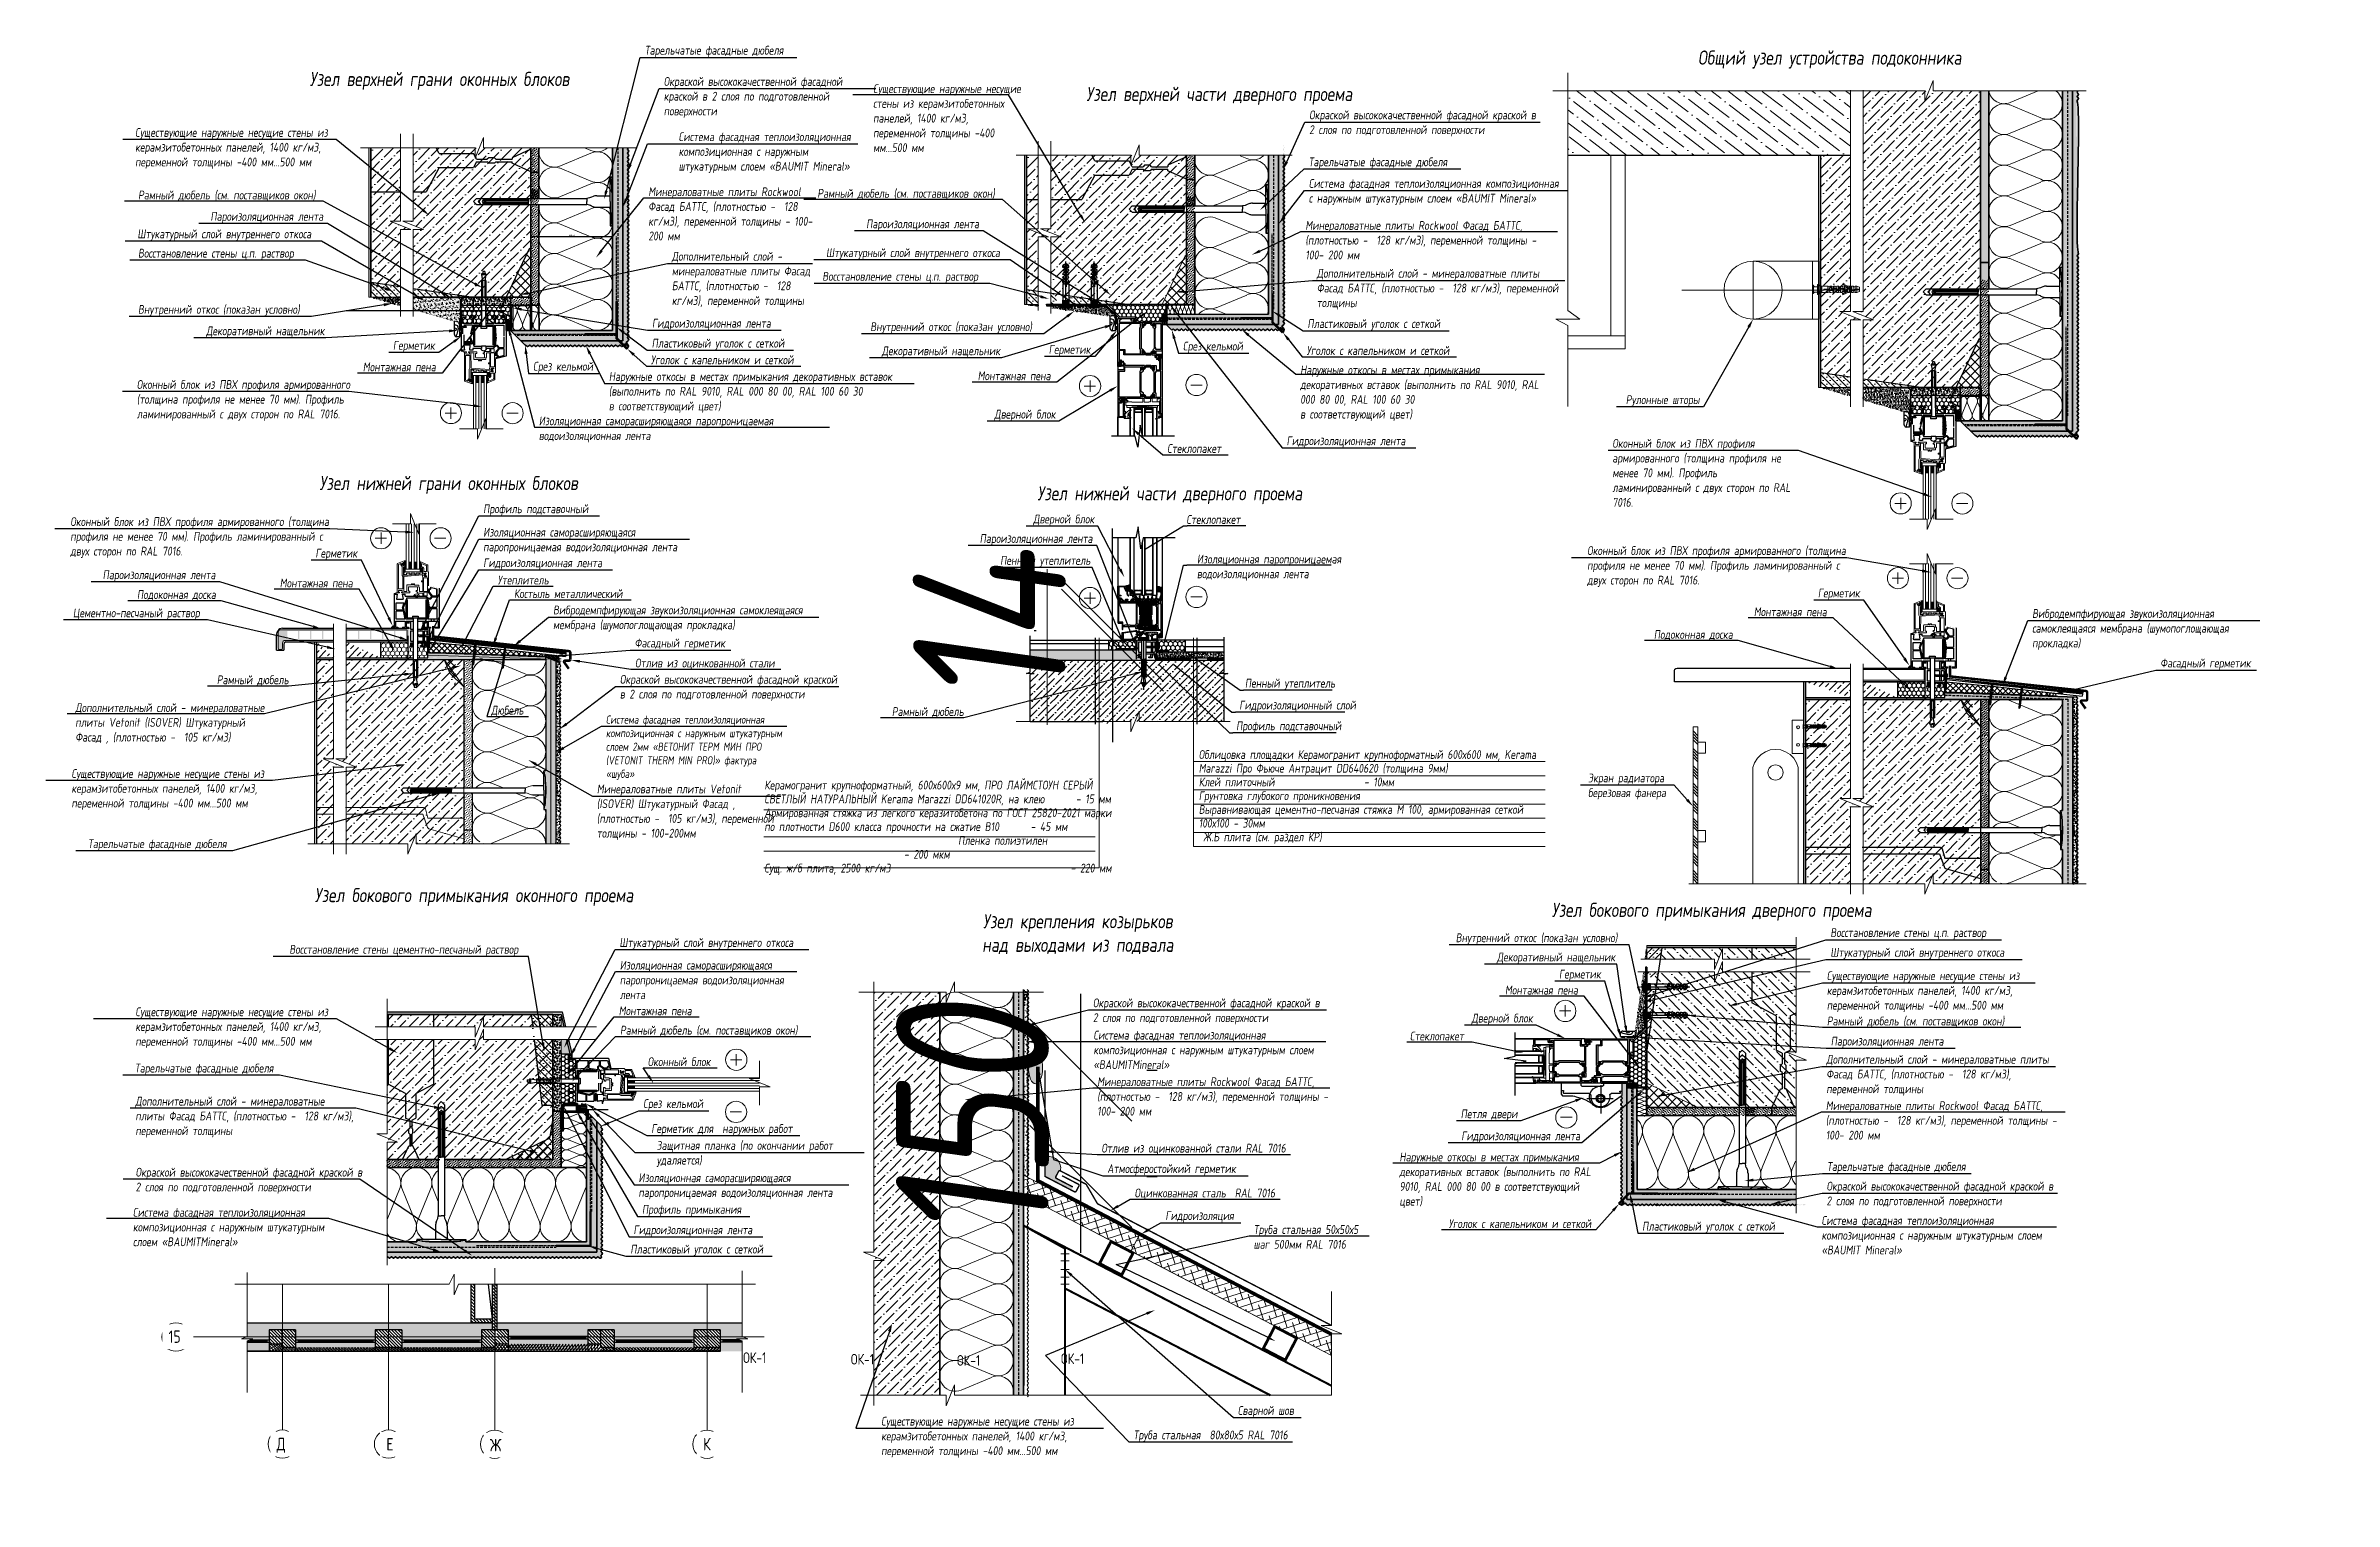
# Model space of a CAD drawing. Header units: millimetres. Extents: x 215300 to 349394, y -116838 to -1602.
# Drawn here: x 344903 to 349394, y -4457 to -1602 of the extents above; entities that cross this region are included whole.
import ezdxf
from ezdxf import colors
from ezdxf.entities.mleader import LeaderData, LeaderLine
from ezdxf.math import Vec2, Vec3

# ---------------------------------------------------------------- set-up
doc = ezdxf.new("R2010")
doc.units = ezdxf.units.MM
for name, pattern in [('ACAD_ISO02W100', [15, 12, -3]), ('ACAD_ISO03W100', [30, 12, -18]), ('CENTER', [2, 1.25, -0.25, 0.25, -0.25]), ('DASHED', [19.05, 12.7, -6.35]), ('DASHED2', [9.525, 6.35, -3.175]), ('осевая', [2, 1.25, -0.25, 0.25, -0.25])]:
    doc.linetypes.add(name, pattern=pattern)
doc.layers.get('Defpoints').update_dxf_attribs({"color": 3, "lineweight": 35})
for name, color, linetype in [('!!_для разрезов', 7, 'Continuous'), ('_Дюбель', 5, 'Continuous'), ('_Пунктир', 6, 'DASHED'), ('A-OKNO-RAM', 140, 'Continuous'), ('АР_Метал', 140, 'Continuous'), ('АР_новое окно', 160, 'Continuous'), ('АР_Таблицы', 250, 'Continuous'), ('АР_Фасад', 251, 'Continuous'), ('Тонкая', 7, 'Continuous'), ('ФВ-5', 7, 'Continuous')]:
    doc.layers.add(name, color=color, linetype=linetype)
for name, color, linetype, lineweight in [('+АР_Размеры', 252, 'Continuous', 9), ('0S-Profile PVC-U', 254, 'Continuous', 25), ('0S-Shading PVC-U', 253, 'Continuous', 13), ('_Линии для надписей', 5, 'Continuous', 9), ('_Штриховки', 250, 'Continuous', 13), ('_Штриховки_точка', 5, 'Continuous', 30), ('PDF _Геометрия', 7, 'Continuous', 0), ('TN-СТЯЖКА', 252, 'Continuous', 15), ('АР_Гидроизол', 162, 'Continuous', 9), ('АР_Доска', 41, 'Continuous', 9), ('АР_Марка Окна', 230, 'Continuous', 15), ('АР_Оси', 193, 'Continuous', 9), ('АР_Оси_Разм', 7, 'Continuous', 15), ('АР_Перегородки_Блок', 174, 'Continuous', 30), ('АР_Перегородки_Блок_Штрих', 174, 'Continuous', 5), ('АР_Перекрытие', 250, 'Continuous', 30), ('АР_Стены фасадные', 7, 'Continuous', 30), ('АР_Сущ Несущая стена', 202, 'Continuous', 30), ('АР_Тонкие', 250, 'Continuous', 5), ('АР_Утеплитель', 250, 'Continuous', 13), ('АР_Штриховка', 253, 'Continuous', 13), ('АР_Штриховка монолит', 250, 'Continuous', 9), ('Рисунок', 6, 'Continuous', 35), ('СПДС_+АР_Выноски', 4, 'Continuous', 0), ('Тонко_черные', 7, 'Continuous', 5)]:
    doc.layers.add(name, color=color, linetype=linetype, lineweight=lineweight)
doc.styles.add('ISOCPEUR_1', font='isocpeur.ttf', dxfattribs={"width": 0.9, "height": 250})
doc.styles.get("Standard").update_dxf_attribs({"font": 'arial.ttf'})
doc.styles.add('Архитект', font='isocpeur.ttf', dxfattribs={"width": 0.8, "oblique": 8})
doc.styles.add('Архитектурный размер', font='isocpeur.ttf', dxfattribs={"width": 0.8, "oblique": 8})
doc.styles.add('ГОСТ 2.304', font='isocpeur.ttf', dxfattribs={"width": 0.7})
doc.dimstyles.new('ISO-25', dxfattribs={"dimtxt": 2.5, "dimasz": 2.5, "dimexe": 1.25, "dimexo": 0.625, "dimtad": 1, "dimtxsty": 'Standard', "dimcen": 2.5, "dimadec": 0, "dimazin": 0, "dimtfac": 1, "dimtmove": 0, "dimatfit": 3, "dimfxl": 1, "dimarcsym": 0})
doc.dimstyles.new('KK 100', dxfattribs={"dimscale": 100, "dimtxt": 3, "dimasz": 2, "dimexe": 1.5, "dimexo": 2, "dimtad": 1, "dimdec": 0, "dimrnd": 5, "dimtxsty": 'Архитект', "dimblk": 'OBLIQUE', "dimcen": 2.5, "dimdle": 1.5, "dimadec": 0, "dimazin": 0, "dimtfac": 1, "dimtdec": 0, "dimtmove": 0, "dimatfit": 3, "dimarcsym": 0})
pattern_1 = [(0, (130982.1203, 145318.8756), (7.71284985, 4.453014875), [5.1418999, -10.2837998]), (120, (130982.1203, 145318.8756), (-7.71284893, 4.45301647), [5.1418999, -10.2837998]), (60, (130982.1203, 145318.8756), (9.2e-07, 8.90603135), [-10.2837998, 5.1418999])]
pattern_2 = [(45, (130982.1203, 145318.8756), (-1.817936145, 1.817936145), [])]
pattern_3 = [(45, (331209.024, 4313.3723), (-1.3524052, 4.0572156), [0, -3.82517955])]
pattern_4 = [(135, (413431.945, -82815.315), (6.8172605, 6.8172605), []), (135, (413425.128, -82815.315), (6.8172605, 6.8172605), [0, -9.6410623])]
pattern_5 = [(130, (561368.5415, 142956.949), (-7.31642068, -0.64010356), [0.7650359, -8.415395]), (185, (561368.5415, 142956.949), (1.41532952, 7.67271352), [0.61202873, -6.732316]), (79.549, (561367.932, 142956.896), (-5.9011176, 7.03257504), [0.65018012, -7.15198137]), (133.8158, (561368.5415, 142958.989), (-10.88636224, -1.6883932), [1.14755386, -12.6230925]), (83.3644, (561367.634, 142958.848), (-9.5340034, 9.9364533), [0.9752702, -10.72797206]), (188.816, (561368.541, 142958.989), (-9.5340183, 9.9364357), [0.9180431, -10.098474]), (159, (561367.5214, 142958.479), (-6.08875735, -4.10691832), [0.7650359, -8.415395]), (214, (561367.5214, 142958.479), (-2.48193024, 7.39687182), [0.61202873, -6.732316]), (108.5486, (561367.014, 142958.137), (-8.57067082, 3.28996997), [0.65018012, -7.15198137]), (142.5, (561368.5415, 142956.949), (-0.124036346, 3.395676697), [0, -6.650712175, 0, -6.83432079, 0, -6.7578172]), (172.5, (561368.5415, 142956.949), (-2.68343524, 4.023188304), [0, -3.8965829, 0, -6.49770499, 0, -2.575620896]), (212.5, (561370.8162, 142956.949), (-5.445232248, -0.230062723), [0, -2.5501197, 0, -7.95637346, 0, -10.557495554]), (222.5, (561371.836, 142956.949), (-5.94877391, 1.02111174), [0, -3.31515561, 0, -5.28384802, 0, -7.497351915])]
pattern_6 = [(270, (561462.013, 143782.847), (-4.41693583, -7.6503591), [5.1002394, -10.2004788]), (150, (561462.013, 143782.847), (-4.41693741, 7.65035818), [5.1002394, -10.2004788]), (210, (561462.013, 143782.847), (-8.83387324, -9.14e-07), [-10.2004788, 5.1002394])]
pattern_7 = [(135, (408278.1798, -27219.3345), (1.80320693, 1.80320693), [])]
pattern_8 = [(45, (329865.065, 3713.145), (5.1129454, 18.7474665), [24.102656, -4.820531, 0, -4.820531])]
pattern_9 = [(270, (283120.4174, -28125.078), (4.45301488, -7.71284985), [5.1418999, -10.2837998]), (30, (283120.4174, -28125.078), (4.45301647, 7.71284893), [5.1418999, -10.2837998]), (330, (283120.4174, -28125.078), (8.90603135, -9.2e-07), [-10.2837998, 5.1418999])]
pattern_10 = [(50, (282615.428, -28166.6356), (7.3761837, -0.64533214), [0.771285, -8.4841348]), (355, (282615.428, -28166.6356), (-1.4268904, 7.7353869), [0.617028, -6.7873079]), (100.451, (282616.043, -28166.6894), (5.94931996, 7.0900195), [0.655491, -7.2104012]), (46.1842, (282615.428, -28164.579), (10.9752858, -1.7021846), [1.1569275, -12.7262023]), (96.6356, (282616.343, -28164.721), (9.6118804, 10.0176177), [0.9832365, -10.8156018]), (351.184, (282615.428, -28164.579), (9.6118954, 10.0176), [0.925542, -10.1809618]), (21, (282616.4565, -28165.093), (6.1384924, -4.14046504), [0.771285, -8.4841348]), (326, (282616.4565, -28165.093), (2.5022035, 7.457292), [0.617028, -6.7873079]), (71.4514, (282616.968, -28165.438), (8.640679, 3.3168436), [0.655491, -7.2104012]), (37.5, (282615.4281, -28166.6356), (0.12504952, 3.42341375), [0, -6.70503747, 0, -6.89014587, 0, -6.81301737]), (7.5, (282615.428, -28166.6356), (2.70535446, 4.05605109), [0, -3.92841153, 0, -6.55078048, 0, -2.59665945]), (327.5, (282613.1349, -28166.6356), (5.48971077, -0.23194195), [0, -2.57094995, 0, -8.02136385, 0, -10.6437328]), (317.5, (282612.1065, -28166.6356), (5.99736554, 1.02945253), [0, -3.34223494, 0, -5.3270083, 0, -7.55859286])]
pattern_11 = [(50, (339653.184, -5585.537), (10.974631, -0.960155), [1.147554, -12.623093]), (355, (339653.184, -5585.537), (-2.122994, 11.50907), [0.918043, -10.098474]), (100.451, (339654.099, -5585.617), (8.851676, 10.548863), [0.97527, -10.727972]), (46.1842, (339653.184, -5582.477), (16.329543, -2.53259), [1.72133, -18.93464]), (96.6356, (339654.545, -5582.688), (14.301005, 14.90468), [1.462905, -16.091958]), (351.184, (339653.184, -5582.477), (14.301027, 14.904654), [1.377065, -15.14771]), (21, (339654.714, -5583.242), (9.133136, -6.160377), [1.147554, -12.623093]), (326, (339654.714, -5583.242), (3.722895, 11.095308), [0.918043, -10.098474]), (71.4514, (339655.475, -5583.755), (12.856006, 4.934955), [0.97527, -10.727972]), (37.5, (339653.184, -5585.537), (0.1860545, 5.093515), [0, -9.976068, 0, -10.251481, 0, -10.136726]), (7.5, (339653.184, -5585.537), (4.025153, 6.0347825), [0, -5.8448744, 0, -9.7465575, 0, -3.8634313]), (327.5, (339649.772, -5585.537), (8.1678484, -0.345094), [0, -3.8251795, 0, -11.93456, 0, -15.8362433]), (317.5, (339648.242, -5585.537), (8.923161, 1.5316676), [0, -4.9727334, 0, -7.925772, 0, -11.246028])]
pattern_12 = [(45, (341711.9565, -5011.5357), (-1.3524052, 4.0572156), [0, -3.8251795])]
pattern_13 = [(50, (341711.9565, -5011.536), (10.974631, -0.960155), [1.147554, -12.623093]), (355, (341711.957, -5011.536), (-2.122994, 11.50907), [0.918043, -10.098474]), (100.451, (341712.871, -5011.616), (8.851676, 10.548863), [0.97527, -10.727972]), (46.1842, (341711.957, -5008.476), (16.329543, -2.53259), [1.72133, -18.93464]), (96.6356, (341713.317, -5008.687), (14.301005, 14.90468), [1.462905, -16.091958]), (351.184, (341711.957, -5008.476), (14.301027, 14.904654), [1.377065, -15.14771]), (21, (341713.487, -5009.241), (9.133136, -6.160377), [1.147554, -12.623093]), (326, (341713.487, -5009.241), (3.722895, 11.095308), [0.918043, -10.098474]), (71.4514, (341714.248, -5009.754), (12.856006, 4.934955), [0.97527, -10.727972]), (37.5, (341711.9565, -5011.5357), (0.1860545, 5.093515), [0, -9.976068, 0, -10.251481, 0, -10.136726]), (7.5, (341711.9565, -5011.5357), (4.025153, 6.0347825), [0, -5.8448744, 0, -9.7465575, 0, -3.8634313]), (327.5, (341708.5445, -5011.5357), (8.1678484, -0.345094), [0, -3.8251795, 0, -11.93456, 0, -15.8362433]), (317.5, (341707.0144, -5011.536), (8.923161, 1.5316676), [0, -4.9727334, 0, -7.925772, 0, -11.246028])]
pattern_14 = [(130, (564213.331, 142779.705), (-7.31642068, -0.64010356), [0.7650359, -8.415395]), (185, (564213.331, 142779.705), (1.41532952, 7.67271352), [0.61202873, -6.732316]), (79.549, (564212.7215, 142779.652), (-5.9011176, 7.03257504), [0.65018012, -7.15198137]), (133.8158, (564213.331, 142781.745), (-10.88636224, -1.6883932), [1.14755386, -12.6230925]), (83.3644, (564212.424, 142781.604), (-9.5340034, 9.9364533), [0.9752702, -10.72797206]), (188.816, (564213.331, 142781.745), (-9.5340183, 9.9364357), [0.9180431, -10.098474]), (159, (564212.311, 142781.235), (-6.08875735, -4.10691832), [0.7650359, -8.415395]), (214, (564212.311, 142781.235), (-2.48193024, 7.39687182), [0.61202873, -6.732316]), (108.5486, (564211.804, 142780.893), (-8.57067082, 3.28996997), [0.65018012, -7.15198137]), (142.5, (564213.3312, 142779.705), (-0.124036346, 3.395676697), [0, -6.650712175, 0, -6.83432079, 0, -6.7578172]), (172.5, (564213.3312, 142779.705), (-2.68343524, 4.023188304), [0, -3.8965829, 0, -6.49770499, 0, -2.575620896]), (212.5, (564215.606, 142779.705), (-5.445232248, -0.230062723), [0, -2.5501197, 0, -7.95637346, 0, -10.557495554]), (222.5, (564216.626, 142779.705), (-5.94877391, 1.02111174), [0, -3.31515561, 0, -5.28384802, 0, -7.497351915])]
pattern_15 = [(270, (564306.8026, 143605.603), (-4.41693583, -7.6503591), [5.1002394, -10.2004788]), (150, (564306.8026, 143605.603), (-4.41693741, 7.65035818), [5.1002394, -10.2004788]), (210, (564306.8026, 143605.603), (-8.83387324, -9.14e-07), [-10.2004788, 5.1002394])]
pattern_16 = [(135, (411122.9695, -27396.5785), (1.80320693, 1.80320693), [])]
pattern_17 = [(270, (285185.8437, -28001.2198), (4.41693583, -7.6503591), [5.1002394, -10.2004788]), (30, (285185.8437, -28001.2198), (4.4169374, 7.65035818), [5.1002394, -10.2004788]), (330, (285185.8437, -28001.2198), (8.83387324, -9e-07), [-10.2004788, 5.1002394])]
pattern_18 = [(45, (285185.8437, -28001.2198), (-1.80320693, 1.80320693), [])]
pattern_19 = [(315, (339609.2335, 8747.7465), (3.1179459, 3.1179459), [])]
pattern_20 = [(45, (338735.4935, -4933.3094), (-1.3524052, 4.0572156), [0, -3.8251795])]
pattern_21 = [(270, (282209.3808, -27922.9935), (4.41693583, -7.6503591), [5.1002394, -10.2004788]), (30, (282209.3808, -27922.9935), (4.4169374, 7.65035818), [5.1002394, -10.2004788]), (330, (282209.3808, -27922.9935), (8.83387324, -9e-07), [-10.2004788, 5.1002394])]
pattern_22 = [(45, (282209.3808, -27922.9935), (-1.80320693, 1.80320693), [])]

msp = doc.modelspace()

# ---------------------------------------------------------------- texts
at = {"layer": 'АР_Марка Окна', "ltscale": 100, "char_height": 20.83201, "width": 165.2371, "attachment_point": 7, "style": 'ISOCPEUR_1'}
for insert in [(345393.611, -4186.245, 0), (345605.086, -4189.355, 0), (345813.375, -4191.578, 0), (346017.424, -4188.224, 0)]:
    msp.add_mtext('\\pi877.78292;{\\W0.8;ОК-1}', dxfattribs=dict(at, insert=insert))
at = {"layer": 'АР_Таблицы', "lineweight": 9, "char_height": 27.77601, "width": 664.77977, "attachment_point": 5, "style": 'Архитект'}
for s, insert in [('Общий узел устройства подоконника', (348403.736, -1629.115, 0)), ('Узел верхней грани оконных блоков', (345675.72, -1671.07, 0)), ('Узел верхней части дверного проема', (347205.914, -1700.424, 0)), ('Узел нижней грани оконных блоков', (345693.721, -2463.747, 0)), ('Узел нижней части дверного проема', (347108.755, -2483.82, 0)), ('Узел бокового примыкания оконного проема', (345743.395, -3272.102, 0)), ('Узел крепления козырьков ^Jнад выходами из подвала ', (346928.217, -3344.858, 0)), ('Узел бокового примыкания дверного проема ', (348171.993, -3301.095, 0))]:
    msp.add_mtext(s, dxfattribs=dict(at, insert=insert))
at = {"layer": 'АР_Тонкие', "char_height": 17.36001, "attachment_point": 1, "style": 'Архитект'}
for s, insert, width in [('\\pxsm1,ql;Стеклопакет', (347141.223, -2522.772, 0), 590.14357), ('\\pxsm1,ql;Изоляционная паропроницаемая водоизоляционная лента', (347161.932, -2600.472, 0), 372.97848), ('\\pxsm1,ql;Пенный утеплитель', (347256.056, -2843.874, 0), 590.14357), ('\\pxsm1,ql;Гидроизоляционный слой', (347245.014, -2886.925, 0), 590.14357), ('\\pxsm1,ql;Профиль подставочный', (347238.79, -2927.578, 0), 590.14357)]:
    msp.add_mtext(s, dxfattribs=dict(at, insert=insert, width=width))
at = {"layer": 'АР_Тонкие', "line_spacing_factor": 0.938, "style": 'Архитект'}
for s, insert, char_height, width, attachment_point in [('Облицовка площадки Керамогранит крупноформатный 600х600 мм, Kerama Marazzi Про Фьюче Антрацит DD640620 (толщина 9мм)\\PКлей плиточный                    - 10мм\\PГрунтовка глубокого проникновения\\PВыравнивающая цементно-песчаная стяжка М 100, армированная сеткой 100х100 - 30мм                                                                Ж.Б плита (см. раздел КР)\\P\\P\\P\\P\\P\\P\\P\\P\\P\\P\\P                               \\P                ', (347165.502, -3237.385, 0), 17.234145, 676.8688, 4), ('Керамогранит крупноформатный, 600х600х9 мм, ПРО ЛАЙМСТОУН СЕРЫЙ СВЕТЛЫЙ НАТУРАЛЬНЫЙ Kerama Marazzi DD641020R, на клею       - 15 мм                                                                                             \\PАрмированная стяжка из легкого керазитобетона по ГОСТ 25820-2021 марки по плотности D600 класса прочности на сжатие B10       - 45 мм                                                        Пленка полиэтилен                                                 - 200 мкм^JСущ. ж/б плита, 2500 кг/м3                                        - 220 мм\\P\\P\\P\\P\\P\\P\\P\\P\\P\\P\\P                               \\P                ', (346313.179, -3043.804, 0), 17.360005, 706.94432, 1)]:
    msp.add_mtext(s, dxfattribs=dict(at, insert=insert, char_height=char_height, width=width, attachment_point=attachment_point))

# ---------------------------------------------------------------- blocks, each defined once
blk = doc.blocks.new('утеплитель')
at = {"layer": 'АР_Утеплитель'}
for p, q in [((-26, 14.6), (-10.6, 8.2)), ((-10.6, 6.8), (-25.5, 0.6))]:
    blk.add_line(p, q, dxfattribs=at)
for centre, radius, start, end in [((-28.5, 7.5), 7.5, 70.3227, 293.5343), ((-7.5, 15), 7.52, 245.8257, 359.8148), ((-7.5, 0), 7.5, 359.979, 114.2959)]:
    blk.add_arc(centre, radius, start, end, dxfattribs=at)
blk = doc.blocks.new('RASRYV')
for p, q in [((-250, 0), (0, 75)), ((0, 0), (-250, 0)), ((250, 0), (0, -75)), ((0, 0), (250, 0))]:
    blk.add_line(p, q)
blk = doc.blocks.new('_224073_171230_Bar')
at = {"layer": '0S-Shading PVC-U'}
h = blk.add_hatch(dxfattribs=at)
h.set_pattern_fill('ANSI31', color=256, scale=0.468, angle=45, style=0)
edge = h.paths.add_edge_path()
edge.add_arc((37.254027, 0.500007), 0.5, 269.999957196, 360.000042804)
edge.add_line((37.754027, 0.500007), (37.754027, 1.310339))
edge.add_arc((38.054027, 1.310339), 0.3, 89.999957196, 180.000042804, ccw=False)
edge.add_line((38.054027, 1.610339), (40.454025, 1.610007))
edge.add_arc((40.454028, 2.110003), 0.499996, 269.99960647, 360.000278938)
edge.add_line((40.954024, 2.110005), (40.954024, 5.586547))
edge.add_arc((39.964206, 5.444236), 0.999996, 8.181612318, 122.727011834)
edge.add_line((39.423571, 6.285489), (35.791862, 4.188721))
edge.add_arc((36.541866, 2.88968), 1.500005, 120.000065278, 152.005721009)
edge.add_line((35.21737, 3.593757), (34.721595, 2.710527))
edge.add_arc((33.84958, 3.200005), 0.999999, 269.999979617, 330.693681748, ccw=False)
edge.add_line((33.84958, 2.200006), (30.618469, 2.200006))
edge.add_arc((30.618469, 3.200005), 0.999999, 209.306318252, 270.000020383, ccw=False)
edge.add_line((29.746454, 2.710527), (29.25068, 3.593757))
edge.add_arc((27.926184, 2.88968), 1.500005, 27.994278991, 59.999934722)
edge.add_line((28.676188, 4.188721), (25.044479, 6.285489))
edge.add_arc((24.503844, 5.444236), 0.999996, 57.272988166, 171.818387682)
edge.add_line((23.514026, 5.586547), (23.514026, 2.110005))
edge.add_arc((24.014021, 2.110002), 0.499995, 179.999663766, 270.000336234)
edge.add_line((24.014024, 1.610007), (26.414023, 1.610339))
edge.add_arc((26.414023, 1.310339), 0.3, -0.000042804, 90.000042804, ccw=False)
edge.add_line((26.714023, 1.310339), (26.714023, 0.500007))
edge.add_arc((27.214023, 0.500007), 0.5, 179.999957196, 270.000042804)
edge.add_line((27.214023, 0.000007), (37.254027, 0.000007))
edge = h.paths.add_edge_path()
edge.add_ellipse((37.254027, 14.5), major_axis=(0, 0.5), ratio=1, start_angle=269.999957196, end_angle=360.000042804, ccw=False)
edge.add_line((37.754027, 14.5), (37.754027, 13.689669))
edge.add_ellipse((38.054027, 13.689669), major_axis=(0, 0.3), ratio=1, start_angle=89.999957196, end_angle=180.000042804)
edge.add_line((38.054027, 13.389669), (40.454025, 13.390001))
edge.add_ellipse((40.454028, 12.890005), major_axis=(0, 0.499996), ratio=1, start_angle=269.999663766, end_angle=360.000336234, ccw=False)
edge.add_line((40.954024, 12.890002), (40.954024, 9.413461))
edge.add_ellipse((39.964206, 9.555772), major_axis=(0, 0.999996), ratio=1, start_angle=147.272988166, end_angle=261.818387682, ccw=False)
edge.add_line((39.423571, 8.714519), (35.791862, 10.811286))
edge.add_ellipse((36.541866, 12.110327), major_axis=(0, 1.500005), ratio=1, start_angle=117.994278991, end_angle=149.999934722, ccw=False)
edge.add_line((35.21737, 11.40625), (34.721595, 12.28948))
edge.add_ellipse((33.84958, 11.800002), major_axis=(0, 0.999999), ratio=1, start_angle=299.306318252, end_angle=360.000020383)
edge.add_line((33.84958, 12.800001), (30.618469, 12.800001))
edge.add_ellipse((30.618469, 11.800002), major_axis=(0, 0.999999), ratio=1, start_angle=359.999979617, end_angle=420.693681748)
edge.add_line((29.746454, 12.28948), (29.25068, 11.40625))
edge.add_ellipse((27.926184, 12.110327), major_axis=(0, 1.500005), ratio=1, start_angle=210.000065278, end_angle=242.005721009, ccw=False)
edge.add_line((28.676188, 10.811286), (25.044479, 8.714519))
edge.add_ellipse((24.503844, 9.555772), major_axis=(0, 0.999996), ratio=1, start_angle=98.181612318, end_angle=212.727011834, ccw=False)
edge.add_line((23.514026, 9.413461), (23.514026, 12.890002))
edge.add_ellipse((24.014022, 12.890005), major_axis=(0, 0.499996), ratio=1, start_angle=-0.000278938, end_angle=90.00039353, ccw=False)
edge.add_line((24.014024, 13.390001), (26.414023, 13.389669))
edge.add_ellipse((26.414023, 13.689669), major_axis=(0, 0.3), ratio=1, start_angle=179.999957196, end_angle=270.000042804)
edge.add_line((26.714023, 13.689669), (26.714023, 14.5))
edge.add_ellipse((27.214023, 14.5), major_axis=(0, 0.5), ratio=1, start_angle=-0.000042804, end_angle=90.000042804, ccw=False)
edge.add_line((27.214023, 15), (37.254027, 15))
at = {"layer": '0S-Profile PVC-U', "extrusion": (0, 0, -1)}
blk.add_lwpolyline([(-37.254027, 15, 0.414214), (-37.754027, 14.5), (-37.754027, 13.689669), (-37.754027, 13.689669, -0.414214), (-38.054027, 13.389669), (-40.454025, 13.390001), (-40.454025, 13.390001, 0.414217), (-40.954024, 12.890002), (-40.954024, 9.413461), (-40.954024, 9.413461, 0.546041), (-39.423571, 8.714519), (-35.791862, 10.811286), (-35.791862, 10.811286, 0.140566), (-35.21737, 11.40625), (-34.721595, 12.28948), (-34.721595, 12.28948, -0.271196), (-33.84958, 12.800001), (-30.618469, 12.800001), (-30.618469, 12.800001, -0.271196), (-29.746454, 12.28948), (-29.25068, 11.40625), (-29.25068, 11.40625, 0.140566), (-28.676188, 10.811286), (-25.044479, 8.714519), (-25.044479, 8.714519, 0.546041), (-23.514026, 9.413461), (-23.514026, 12.890002), (-23.514026, 12.890002, 0.414217), (-24.014024, 13.390001), (-26.414023, 13.389669), (-26.414023, 13.389669, -0.414214), (-26.714023, 13.689669), (-26.714023, 14.5), (-26.714023, 14.5, 0.414214), (-27.214023, 15), (-37.254027, 15)], format="xyb", close=True, dxfattribs=at)
at = {"layer": '0S-Profile PVC-U'}
blk.add_lwpolyline([(37.254027, 0.000007, 0.414214), (37.754027, 0.500007), (37.754027, 1.310339), (37.754027, 1.310339, -0.414214), (38.054027, 1.610339), (40.454025, 1.610007), (40.454025, 1.610007, 0.414217), (40.954024, 2.110005), (40.954024, 5.586547), (40.954024, 5.586547, 0.546041), (39.423571, 6.285489), (35.791862, 4.188721), (35.791862, 4.188721, 0.140566), (35.21737, 3.593757), (34.721595, 2.710527), (34.721595, 2.710527, -0.271196), (33.84958, 2.200006), (30.618469, 2.200006), (30.618469, 2.200006, -0.271196), (29.746454, 2.710527), (29.25068, 3.593757), (29.25068, 3.593757, 0.140566), (28.676188, 4.188721), (25.044479, 6.285489), (25.044479, 6.285489, 0.546041), (23.514026, 5.586547), (23.514026, 2.110005), (23.514026, 2.110005, 0.414217), (24.014024, 1.610007), (26.414023, 1.610339), (26.414023, 1.610339, -0.414214), (26.714023, 1.310339), (26.714023, 0.500007), (26.714023, 0.500007, 0.414214), (27.214023, 0.000007), (37.254027, 0.000007)], format="xyb", close=True, dxfattribs=at)
blk = doc.blocks.new('*U22')
at = {"color": 8}
blk.add_lwpolyline([(0, -7.51), (0, -1), (2.25, -0.5), (-2.25, 0), (0, 0.5), (0, 5.32)], dxfattribs=at)
blk = doc.blocks.new('_Oblique')
at = {"color": 0, "linetype": 'ByBlock', "lineweight": -2}
blk.add_line((-0.5, -0.5), (0.5, 0.5), dxfattribs=at)
blk = doc.blocks.new('*D37')
at = {"layer": 'Defpoints', "color": 0, "ltscale": 100, "transparency": 16777216}
for p in [(346996.4, -2768.2), (347042.5, -2768.2), (347042.6, -2749)]:
    blk.add_point(p, dxfattribs=at)
at = {"layer": 'АР_Оси_Разм', "color": 0, "lineweight": -2, "ltscale": 100, "transparency": 16777216}
for p, q in [((346996.4, -2749), (346996.4, -2549)), ((346842.5, -2768.2), (346846.4, -2768.2)), ((346842.6, -2749), (346846.4, -2749)), ((346996.4, -2749), (346996.4, -2768.2)), ((346996.4, -2768.2), (346996.4, -2968.2))]:
    blk.add_line(p, q, dxfattribs=at)
at = {"layer": 'АР_Оси_Разм', "color": 0, "lineweight": -2, "ltscale": 100, "transparency": 16777216, "xscale": 200, "yscale": 200, "zscale": 200}
for p, rotation in [((346996.4, -2749), 270), ((346996.4, -2768.2), 90)]:
    blk.add_blockref('_Oblique', p, dxfattribs=dict(at, rotation=rotation))
at = {"layer": 'АР_Оси_Разм', "color": 0, "lineweight": 9, "ltscale": 100, "transparency": 16777216, "insert": (346755.1, -2743.8), "char_height": 300, "attachment_point": 5, "rotation": 90, "style": 'Архитектурный размер'}
blk.add_mtext('14', dxfattribs=at)
blk = doc.blocks.new('*D36')
at = {"layer": 'Defpoints', "color": 0, "transparency": 16777216}
for p in [(346863.6, -3611.8), (346933.9, -3611.8), (346863.6, -3820.1)]:
    blk.add_point(p, dxfattribs=at)
at = {"layer": 'АР_Оси_Разм', "color": 0, "lineweight": -2, "transparency": 16777216}
for p, q in [((346933.9, -3970.1), (346933.9, -3461.8)), ((347063.6, -3611.8), (347083.9, -3611.8)), ((347063.6, -3820.1), (347083.9, -3820.1))]:
    blk.add_line(p, q, dxfattribs=at)
at = {"layer": 'АР_Оси_Разм', "color": 0, "lineweight": -2, "transparency": 16777216, "xscale": 200, "yscale": 200, "zscale": 200}
for p, rotation in [((346933.9, -3611.8), 90), ((346933.9, -3820.1), 270)]:
    blk.add_blockref('_Oblique', p, dxfattribs=dict(at, rotation=rotation))
at = {"layer": 'АР_Оси_Разм', "color": 0, "transparency": 16777216, "insert": (346721.4, -3716), "char_height": 300, "attachment_point": 5, "rotation": 90, "style": 'Архитект'}
blk.add_mtext('150', dxfattribs=at)
blk = doc.blocks.new('*D38')
at = {"layer": 'Defpoints', "color": 0, "lineweight": -2, "transparency": 16777216}
for p, q in [((345854.8, -1969.3), (345854.8, -1977.4)), ((346015.4, -1969.3), (346015.4, -1977.4)), ((345857.3, -1976.2), (346012.9, -1976.2))]:
    blk.add_line(p, q, dxfattribs=at)
at = {"layer": 'Defpoints', "color": 0, "transparency": 16777216}
for p in [(345854.8, -1968.7), (346015.4, -1968.7), (346015.4, -1976.2)]:
    blk.add_point(p, dxfattribs=at)
for points in [[(345857.3, -1975.7), (345857.3, -1976.6), (345854.8, -1976.2)], [(346012.9, -1975.7), (346012.9, -1976.6), (346015.4, -1976.2)]]:
    blk.add_solid(points, dxfattribs=at)
at = {"layer": 'Defpoints', "color": 0, "transparency": 16777216, "insert": (345935.1, -1974), "char_height": 2.5, "attachment_point": 5}
blk.add_mtext('160,64', dxfattribs=at)
blk = doc.blocks.new('*D39')
at = {"layer": 'Defpoints', "color": 0, "lineweight": -2, "transparency": 16777216}
for p, q in [((345842.3, -2111.3), (345818.3, -2111.3)), ((345819.6, -2113.8), (345819.6, -2158.3)), ((345839.7, -2160.8), (345818.3, -2160.8))]:
    blk.add_line(p, q, dxfattribs=at)
at = {"layer": 'Defpoints', "color": 0, "transparency": 16777216}
for p in [(345843, -2111.3, 0), (345819.6, -2160.8), (345840.4, -2160.8, 0)]:
    blk.add_point(p, dxfattribs=at)
for points in [[(345819.2, -2113.8), (345820, -2113.8), (345819.6, -2111.3)], [(345819.2, -2158.3), (345820, -2158.3), (345819.6, -2160.8)]]:
    blk.add_solid(points, dxfattribs=at)
at = {"layer": 'Defpoints', "color": 0, "transparency": 16777216, "insert": (345817.5, -2136), "char_height": 2.5, "attachment_point": 5, "rotation": 90}
blk.add_mtext('49,49', dxfattribs=at)

# ---------------------------------------------------------------- dimensions: what is measured, and where the dimension line sits
at = {"layer": 'Defpoints'}
dim = msp.add_linear_dim(base=(346015.428, -1976.155, 0), p1=(345854.79, -1968.661, 0), p2=(346015.428, -1968.661, 0), dimstyle='ISO-25', dxfattribs=at)
dim.commit()
dim.dimension.update_dxf_attribs({"geometry": '*D38', "text_midpoint": (345935.109, -1974.027, 0)})
dim = msp.add_linear_dim(base=(345819.5794, -2160.7644), p1=(345842.9628, -2111.2793, 0), p2=(345840.3675, -2160.7644, 0), angle=90, dimstyle='ISO-25', dxfattribs=at)
dim.commit()
dim.dimension.update_dxf_attribs({"geometry": '*D39', "text_midpoint": (345817.452, -2136.0218)})
at = {"layer": 'АР_Оси_Разм', "lineweight": 9, "ltscale": 100}
dim = msp.add_linear_dim(base=(346996.387, -2768.224, 0), p1=(347042.591, -2748.97, 0), p2=(347042.504, -2768.224, 0), angle=90, text='14', dimstyle='KK 100', override={"dimtxsty": 'Архитектурный размер', "dimtmove": 1}, dxfattribs=at)
dim.commit()
dim.dimension.update_dxf_attribs({"geometry": '*D37', "text_midpoint": (346967.565, -2743.758, 0), "dimtype": 160})
at = {"layer": 'АР_Оси_Разм'}
dim = msp.add_linear_dim(base=(346933.939, -3611.827, 0), p1=(346863.63, -3820.147, 0), p2=(346863.63, -3611.827, 0), angle=90, text='150', dimstyle='KK 100', dxfattribs=at)
dim.commit()
dim.dimension.update_dxf_attribs({"geometry": '*D36', "text_midpoint": (346933.939, -3715.987, 0), "dimtype": 160})

# ---------------------------------------------------------------- hatches: boundary and pattern name
at = {"layer": '!!_для разрезов', "linetype": 'Continuous', "lineweight": 18}
h = msp.add_hatch(dxfattribs=at)
h.set_pattern_fill('ANSI37', color=251, scale=4.015937)
h.set_pattern_definition([(45, (287934.014, -7518.105), (-9.0160347, 9.0160347), []), (135, (287934.014, -7518.105), (-9.0160347, -9.0160347), [])])
h.paths.add_polyline_path([(345806.805, -2095.216), (345851.979, -1999.636), (345854.79, -1998.512), (345854.79, -2095.216)])
h = msp.add_hatch(dxfattribs=at)
h.set_pattern_fill('ANSI37', color=251, scale=4.015937)
h.set_pattern_definition([(45, (289220.8, -7532.717), (-9.0160347, 9.0160347), []), (135, (289220.8, -7532.717), (-9.0160347, -9.0160347), [])])
h.paths.add_polyline_path([(347093.59, -2109.827), (347138.765, -2014.248), (347141.576, -2013.123), (347141.576, -2109.827)])
h = msp.add_hatch(dxfattribs=at)
h.set_pattern_fill('SACNCR', color=253, scale=4.015937)
h.set_pattern_definition([(135, (412726.914, -80724.168), (6.762026, 6.762026), []), (135, (412720.152, -80724.168), (6.762026, 6.762026), [0, -9.5629489])])
h.paths.add_polyline_path([(345599.291, -2095.216), (345599.291, -2074.387), (345541.547, -2065.979), (345541.678, -2095.216)])
h.paths.add_polyline_path([(345624.195, -2078.013), (345624.195, -2095.216), (345664.896, -2095.216), (345742.344, -2095.838), (345742.344, -2095.216)])
h = msp.add_hatch(dxfattribs=at)
h.set_pattern_fill('SACNCR', color=253, scale=4.015937)
h.set_pattern_definition([(135, (414013.699, -80738.779), (6.762026, 6.762026), []), (135, (414006.937, -80738.779), (6.762026, 6.762026), [0, -9.5629489])])
h.paths.add_polyline_path([(346910.98, -2092.624), (346910.98, -2109.827), (346951.682, -2109.827), (347029.13, -2110.449), (347029.13, -2109.827)])
h.paths.add_polyline_path([(346875.446, -2087.451), (346875.446, -2109.711), (346866.597, -2109.711), (346866.597, -2109.827), (346886.077, -2109.827), (346886.077, -2088.998)])
h.paths.add_polyline_path([(346850.543, -2109.827), (346850.543, -2083.825), (346828.333, -2080.591), (346828.464, -2109.827)])
h = msp.add_hatch(dxfattribs=at)
h.set_pattern_fill('ANSI37', color=251, scale=4.015937)
h.set_pattern_definition([(45, (290778.804, -7695.349), (-9.0160347, 9.0160347), []), (135, (290778.804, -7695.349), (-9.0160347, -9.0160347), [])])
h.paths.add_polyline_path([(348651.595, -2272.459), (348696.769, -2176.88), (348699.58, -2175.756), (348699.58, -2272.459)])
h = msp.add_hatch(dxfattribs=at)
h.set_pattern_fill('SACNCR', color=253, scale=4.015937)
h.set_pattern_definition([(135, (415571.704, -80901.412), (6.762026, 6.762026), []), (135, (415564.942, -80901.412), (6.762026, 6.762026), [0, -9.5629489])])
h.paths.add_polyline_path([(348444.081, -2272.459), (348444.081, -2251.631), (348386.337, -2243.223), (348386.468, -2272.459)])
h.paths.add_polyline_path([(348468.985, -2255.257), (348468.985, -2272.459), (348509.686, -2272.459), (348587.134, -2273.082), (348587.134, -2272.459)])
h = msp.add_hatch(dxfattribs=at)
h.set_pattern_fill('ANSI37', color=251, scale=4.015937)
h.set_pattern_definition([(45, (289869.472, -8459.675), (-9.0160347, 9.0160347), []), (135, (289869.472, -8459.675), (-9.0160347, -9.0160347), [])])
edge = h.paths.add_edge_path()
edge.add_line((348661.192, -2885.046), (348667.078, -2898.877))
edge.add_line((348683.774, -2884.602), (348661.192, -2885.046))
edge.add_line((348683.774, -2938.109), (348683.774, -2884.602))
edge.add_line((348672.388, -2911.355), (348683.774, -2938.109))
edge.add_line((348672.388, -2911.355), (348672.388, -2911.355))
edge.add_line((348667.078, -2898.877), (348672.388, -2911.355))
h = msp.add_hatch(dxfattribs=at)
h.set_pattern_fill('SACNCR', color=253, scale=4.015937, angle=-90)
h.set_pattern_definition([(45, (269415.684, -70557.069), (6.762026, -6.762026), []), (45, (269415.684, -70550.307), (6.762026, -6.762026), [0, -9.5629489])])
h.paths.add_polyline_path([(348061.839, -3454.35), (348044.637, -3454.35), (348044.637, -3495.051), (348044.014, -3572.499), (348044.637, -3572.499)])
h.paths.add_polyline_path([(348067.013, -3418.816), (348044.752, -3418.816), (348044.752, -3409.967), (348044.637, -3409.967), (348044.637, -3429.447), (348065.465, -3429.447)])
h.paths.add_polyline_path([(348044.637, -3393.912), (348070.639, -3393.912), (348073.873, -3371.703), (348044.637, -3371.833)])
h = msp.add_hatch(dxfattribs=at)
h.set_pattern_fill('SACNCR', color=253, scale=4.04874)
h.set_pattern_definition(pattern_4)
h.paths.add_polyline_path([(345868.844, -3613.709), (345858.545, -3526.526), (345898.229, -3526.526), (345898.229, -3502.584), (345855.717, -3502.584)])
h = msp.add_hatch(dxfattribs=at)
h.set_pattern_fill('SACNCR', color=253, scale=4.04874)
h.set_pattern_definition(pattern_4)
h.paths.add_polyline_path([(345868.844, -3613.709), (345876.771, -3680.823), (345898.229, -3680.823), (345898.229, -3551.502), (345861.496, -3551.502)])
h = msp.add_hatch(dxfattribs=at)
h.set_pattern_fill('ANSI37', color=251, scale=4.015937, angle=-90)
h.set_pattern_definition([(315, (342621.747, 54235.83), (9.0160347, 9.0160347), []), (45, (342621.747, 54235.83), (-9.0160347, 9.0160347), [])])
h.paths.add_polyline_path([(348044.637, -3636.96), (348140.216, -3682.134), (348141.341, -3684.946), (348044.637, -3684.946)])
h = msp.add_hatch(dxfattribs=at)
h.set_pattern_fill('ANSI37', color=251, scale=4.04874)
h.set_pattern_definition([(45, (287504.336, -9223.895), (-9.0896807, 9.0896807), []), (135, (287504.336, -9223.895), (-9.0896807, -9.0896807), [])])
h.paths.add_polyline_path([(345833.291, -3773.379), (345889.322, -3746.291), (345892.156, -3742.242), (345898.229, -3705.803), (345898.229, -3786.751), (345805.573, -3786.778)])
h = msp.add_hatch()
h.set_pattern_fill('AR-CONC', scale=0.040159, angle=180, style=0)
h.set_pattern_definition([(130, (561314.6, 142927.151), (-7.31642068, -0.64010356), [0.7650359, -8.415395]), (185, (561314.6, 142927.151), (1.41532952, 7.67271352), [0.61202873, -6.732316]), (79.549, (561313.99, 142927.0974), (-5.9011176, 7.03257504), [0.65018012, -7.15198137]), (133.8158, (561314.6, 142929.191), (-10.88636224, -1.6883932), [1.14755386, -12.6230925]), (83.3644, (561313.693, 142929.05), (-9.5340034, 9.9364533), [0.9752702, -10.72797206]), (188.816, (561314.6, 142929.191), (-9.5340183, 9.9364357), [0.9180431, -10.098474]), (159, (561313.58, 142928.681), (-6.08875735, -4.10691832), [0.7650359, -8.415395]), (214, (561313.58, 142928.681), (-2.48193024, 7.39687182), [0.61202873, -6.732316]), (108.5486, (561313.0724, 142928.3386), (-8.57067082, 3.28996997), [0.65018012, -7.15198137]), (142.5, (561314.5999, 142927.1507), (-0.124036346, 3.395676697), [0, -6.650712175, 0, -6.83432079, 0, -6.7578172]), (172.5, (561314.6, 142927.1507), (-2.68343524, 4.023188304), [0, -3.8965829, 0, -6.49770499, 0, -2.575620896]), (212.5, (561316.8746, 142927.1507), (-5.445232248, -0.230062723), [0, -2.5501197, 0, -7.95637346, 0, -10.557495554]), (222.5, (561317.8946, 142927.1507), (-5.94877391, 1.02111174), [0, -3.31515561, 0, -5.28384802, 0, -7.497351915])])
h.paths.add_polyline_path([(345536.836, -2095.216), (345540.772, -2095.216), (345540.772, -1802.162), (345536.836, -1802.162)])
h = msp.add_hatch()
h.set_pattern_fill('AR-CONC', scale=0.040159, angle=180, style=0)
h.set_pattern_definition([(130, (562601.385, 142912.5393), (-7.31642068, -0.64010356), [0.7650359, -8.415395]), (185, (562601.385, 142912.539), (1.41532952, 7.67271352), [0.61202873, -6.732316]), (79.549, (562600.7755, 142912.486), (-5.9011176, 7.03257504), [0.65018012, -7.15198137]), (133.8158, (562601.385, 142914.579), (-10.88636224, -1.6883932), [1.14755386, -12.6230925]), (83.3644, (562600.478, 142914.439), (-9.5340034, 9.9364533), [0.9752702, -10.72797206]), (188.816, (562601.385, 142914.579), (-9.5340183, 9.9364357), [0.9180431, -10.098474]), (159, (562600.365, 142914.0694), (-6.08875735, -4.10691832), [0.7650359, -8.415395]), (214, (562600.365, 142914.0694), (-2.48193024, 7.39687182), [0.61202873, -6.732316]), (108.5486, (562599.858, 142913.727), (-8.57067082, 3.28996997), [0.65018012, -7.15198137]), (142.5, (562601.3852, 142912.5393), (-0.124036346, 3.395676697), [0, -6.650712175, 0, -6.83432079, 0, -6.7578172]), (172.5, (562601.385, 142912.5393), (-2.68343524, 4.023188304), [0, -3.8965829, 0, -6.49770499, 0, -2.575620896]), (212.5, (562603.66, 142912.5393), (-5.445232248, -0.230062723), [0, -2.5501197, 0, -7.95637346, 0, -10.557495554]), (222.5, (562604.68, 142912.5393), (-5.94877391, 1.02111174), [0, -3.31515561, 0, -5.28384802, 0, -7.497351915])])
h.paths.add_polyline_path([(346823.621, -2109.827), (346827.557, -2109.827), (346827.557, -1816.773), (346823.621, -1816.773)])
h = msp.add_hatch()
h.set_pattern_fill('AR-CONC', scale=0.040159, angle=180, style=0)
h.set_pattern_definition([(130, (564159.3896, 142749.907), (-7.31642068, -0.64010356), [0.7650359, -8.415395]), (185, (564159.3896, 142749.907), (1.41532952, 7.67271352), [0.61202873, -6.732316]), (79.549, (564158.78, 142749.8535), (-5.9011176, 7.03257504), [0.65018012, -7.15198137]), (133.8158, (564159.39, 142751.947), (-10.88636224, -1.6883932), [1.14755386, -12.6230925]), (83.3644, (564158.482, 142751.806), (-9.5340034, 9.9364533), [0.9752702, -10.72797206]), (188.816, (564159.39, 142751.947), (-9.5340183, 9.9364357), [0.9180431, -10.098474]), (159, (564158.3695, 142751.437), (-6.08875735, -4.10691832), [0.7650359, -8.415395]), (214, (564158.3695, 142751.437), (-2.48193024, 7.39687182), [0.61202873, -6.732316]), (108.5486, (564157.862, 142751.095), (-8.57067082, 3.28996997), [0.65018012, -7.15198137]), (142.5, (564159.3896, 142749.9068), (-0.124036346, 3.395676697), [0, -6.650712175, 0, -6.83432079, 0, -6.7578172]), (172.5, (564159.3896, 142749.907), (-2.68343524, 4.023188304), [0, -3.8965829, 0, -6.49770499, 0, -2.575620896]), (212.5, (564161.6643, 142749.9068), (-5.445232248, -0.230062723), [0, -2.5501197, 0, -7.95637346, 0, -10.557495554]), (222.5, (564162.6843, 142749.907), (-5.94877391, 1.02111174), [0, -3.31515561, 0, -5.28384802, 0, -7.497351915])])
h.paths.add_polyline_path([(348381.626, -2272.459), (348385.561, -2272.459), (348385.561, -1979.406), (348381.626, -1979.406)])
h = msp.add_hatch()
h.set_pattern_fill('AR-CONC', scale=0.040159, angle=180, style=0)
h.set_pattern_definition(pattern_5)
h.paths.add_polyline_path([(345540.772, -2095.216), (345599.291, -2112.172), (345599.291, -2095.216)])
h = msp.add_hatch()
h.set_pattern_fill('AR-CONC', scale=0.040159, angle=180, style=0)
h.set_pattern_definition(pattern_5)
h.paths.add_polyline_path([(345624.195, -2119.388), (345715.5, -2145.844), (345715.5, -2118.397), (345711.7, -2115.266), (345714.701, -2100.294), (345694.699, -2097.68), (345624.195, -2095.216)])
for points in [[(345715.481, -2102.752), (345715.481, -2141.265), (345718.284, -2141.265), (345718.284, -2126.43), (345718.284, -2102.592, 0.37621671), (345713.171, -2095.216), (345675.74, -2095.216), (345675.74, -2097.903), (345712.37, -2097.903, -0.39116485)], [(345715.5, -2141.246), (345715.5, -2159.145), (345718.303, -2159.145), (345718.303, -2141.246)], [(345817.916, -2118.469), (345817.916, -2160.787), (345815.114, -2160.787), (345815.114, -2142.147), (345815.114, -2118.309, -0.37621671), (345820.227, -2110.933), (345857.657, -2110.933), (345857.657, -2113.62), (345821.028, -2113.62, 0.39116485)], [(347002.266, -2133.079), (347002.266, -2148.357), (347005.069, -2148.357), (347005.069, -2143.492), (347005.088, -2132.371), (346985.318, -2112.278), (346972.199, -2112.274), (346972.199, -2114.962), (346984.18, -2114.965)], [(347002.285, -2159.631, 0.69757522), (347005.088, -2159.682), (347005.088, -2154.325, 0.69757522), (347002.285, -2154.376)], [(347002.285, -2159.631, 0.69757522), (347005.088, -2159.682), (347005.088, -2154.325, 0.69757522), (347002.285, -2154.376)], [(345715.5, -2171.413, 0.69757522), (345718.303, -2171.464), (345718.303, -2166.106, 0.69757522), (345715.5, -2166.157)], [(348560.271, -2279.996), (348560.271, -2318.509), (348563.074, -2318.509), (348563.074, -2303.674), (348563.074, -2279.836, 0.37621671), (348557.961, -2272.459), (348520.53, -2272.459), (348520.53, -2275.147), (348557.16, -2275.147, -0.39116485)], [(348662.706, -2295.713), (348662.706, -2338.031), (348659.903, -2338.031), (348659.903, -2319.391), (348659.903, -2295.553, -0.37621671), (348665.016, -2288.177), (348702.447, -2288.177), (348702.447, -2290.864), (348665.817, -2290.864, 0.39116485)], [(348560.29, -2318.49), (348560.29, -2336.389), (348563.092, -2336.389), (348563.092, -2318.49)], [(348560.29, -2348.657, 0.69757522), (348563.092, -2348.708), (348563.092, -2343.35, 0.69757522), (348560.29, -2343.401)], [(347994.833, -3545.655, 0.69757522), (347994.782, -3548.458), (348000.139, -3548.458, 0.69757522), (348000.088, -3545.655)], [(347994.833, -3545.655, 0.69757522), (347994.782, -3548.458), (348000.139, -3548.458, 0.69757522), (348000.088, -3545.655)], [(348021.384, -3545.636), (348006.107, -3545.636), (348006.107, -3548.439), (348010.972, -3548.439), (348022.093, -3548.458), (348042.186, -3528.688), (348042.19, -3515.569), (348039.502, -3515.569), (348039.499, -3527.55)], [(345927.816, -3677.283), (345921.209, -3677.283, 0.42234155), (345914.584, -3684.841), (345914.584, -3730.897), (345919.207, -3730.897), (345919.207, -3685.82, -0.43764414), (345923.452, -3680.815), (345946.511, -3680.815), (345946.511, -3677.283)], [(345961.971, -3680.815, 0.69757522), (345962.035, -3677.283), (345955.284, -3677.283, 0.69757522), (345955.348, -3680.815)]]:
    msp.add_hatch(color=256).paths.add_polyline_path(points)
h = msp.add_hatch()
h.set_pattern_fill('AR-CONC', scale=0.040159, angle=180, style=0)
h.set_pattern_definition([(130, (562655.327, 142952.667), (-7.31642068, -0.64010356), [0.7650359, -8.415395]), (185, (562655.327, 142952.667), (1.41532952, 7.67271352), [0.61202873, -6.732316]), (79.549, (562654.717, 142952.614), (-5.9011176, 7.03257504), [0.65018012, -7.15198137]), (133.8158, (562655.327, 142954.707), (-10.88636224, -1.6883932), [1.14755386, -12.6230925]), (83.3644, (562654.42, 142954.566), (-9.5340034, 9.9364533), [0.9752702, -10.72797206]), (188.816, (562655.327, 142954.707), (-9.5340183, 9.9364357), [0.9180431, -10.098474]), (159, (562654.307, 142954.197), (-6.08875735, -4.10691832), [0.7650359, -8.415395]), (214, (562654.307, 142954.197), (-2.48193024, 7.39687182), [0.61202873, -6.732316]), (108.5486, (562653.799, 142953.855), (-8.57067082, 3.28996997), [0.65018012, -7.15198137]), (142.5, (562655.3268, 142952.667), (-0.124036346, 3.395676697), [0, -6.650712175, 0, -6.83432079, 0, -6.7578172]), (172.5, (562655.3268, 142952.667), (-2.68343524, 4.023188304), [0, -3.8965829, 0, -6.49770499, 0, -2.575620896]), (212.5, (562657.6015, 142952.667), (-5.445232248, -0.230062723), [0, -2.5501197, 0, -7.95637346, 0, -10.557495554]), (222.5, (562658.6215, 142952.667), (-5.94877391, 1.02111174), [0, -3.31515561, 0, -5.28384802, 0, -7.497351915])])
h.paths.add_polyline_path([(346827.557, -2109.827), (346850.543, -2113.015), (346850.543, -2109.827)])
at = {"ltscale": 100}
h = msp.add_hatch(dxfattribs=at)
h.set_pattern_fill('HONEY', color=256, scale=1.606375, angle=270, style=0)
h.set_pattern_definition([(270, (409522.7567, -27206.5103), (-4.41693583, -7.6503591), [5.1002394, -10.2004788]), (150, (409522.7567, -27206.5103), (-4.4169374, 7.65035818), [5.1002394, -10.2004788]), (210, (409522.7567, -27206.5103), (-8.83387324, -9e-07), [-10.2004788, 5.1002394])])
h.paths.add_polyline_path([(347011.062, -2134.335), (346987.48, -2109.827), (347101.857, -2109.827), (347101.857, -2130.048), (347093.634, -2130.048), (347093.634, -2144.63), (347037.37, -2144.108), (347037.37, -2137.081), (347042.14, -2137.081), (347042.14, -2134.335)])
h = msp.add_hatch(color=256)
edge = h.paths.add_edge_path()
edge.add_line((347104.702, -2117.017), (347104.693, -2149.004))
edge.add_line((347104.693, -2149.004), (347101.89, -2149.004))
edge.add_line((347101.89, -2149.004), (347101.899, -2140.695))
edge.add_line((347101.899, -2140.695), (347101.899, -2116.857))
edge.add_arc((347108.663, -2116.085), 6.808, 104.037497, 186.506051, ccw=False)
edge.add_line((347107.012, -2109.48), (347144.443, -2109.48))
edge.add_line((347144.443, -2109.48), (347144.443, -2112.168))
edge.add_line((347144.443, -2112.168), (347107.813, -2112.168))
edge.add_arc((347108.882, -2116.276), 4.246, 104.587543, 190.042306)
h = msp.add_hatch(dxfattribs=at)
h.set_pattern_fill('HONEY', color=256, scale=1.606375, angle=270, style=0)
h.set_pattern_definition(pattern_6)
h.paths.add_polyline_path([(345718.303, -2111.279), (345718.303, -2121.488), (345718.303, -2132.746), (345727.66, -2132.746), (345727.66, -2135.297), (345720.775, -2135.297), (345720.775, -2147.159), (345739.618, -2147.159), (345739.618, -2135.297), (345735.215, -2135.297), (345735.215, -2132.746), (345747.034, -2132.746), (345747.034, -2135.297), (345742.024, -2135.297), (345742.024, -2147.159), (345758.311, -2147.159), (345758.311, -2111.279)])
at = {"linetype": 'Continuous'}
h = msp.add_hatch(dxfattribs=at)
h.set_pattern_fill('ANSI31', color=256, scale=0.803187, angle=180, style=0)
h.set_pattern_definition(pattern_7)
h.paths.add_polyline_path([(345742.065, -2188.622), (345744.328, -2188.622), (345744.328, -2153.15), (345758.311, -2153.15), (345758.311, -2150.475), (345742.065, -2150.475)])
at = {"ltscale": 100}
h = msp.add_hatch(dxfattribs=at)
h.set_pattern_fill('HONEY', color=256, scale=1.606375, angle=270, style=0)
h.set_pattern_definition(pattern_6)
h.paths.add_polyline_path([(345815.071, -2111.279), (345815.071, -2134.178), (345796.494, -2124.88, 0.55767045), (345795.817, -2123.784, 1.79317372), (345796.494, -2124.88), (345815.071, -2134.178), (345815.071, -2141.83), (345806.421, -2141.83), (345806.421, -2132.746), (345797.095, -2132.746), (345797.095, -2135.297), (345803.944, -2135.297), (345803.944, -2147.159), (345785.199, -2147.159), (345785.199, -2135.297), (345789.996, -2135.297), (345789.996, -2132.746), (345777.996, -2132.746), (345777.996, -2135.297), (345782.943, -2135.297), (345782.943, -2147.159), (345781.905, -2147.159), (345766.485, -2135.44), (345766.485, -2111.279)])
h = msp.add_hatch(dxfattribs=at)
h.set_pattern_fill('HONEY', color=256, scale=1.606375, angle=270, style=0)
h.set_pattern_definition([(270, (408278.1798, -27219.3345), (-4.41693583, -7.6503591), [5.1002394, -10.2004788]), (150, (408278.1798, -27219.3345), (-4.4169374, 7.65035818), [5.1002394, -10.2004788]), (210, (408278.1798, -27219.3345), (-8.83387324, -9e-07), [-10.2004788, 5.1002394])])
h.paths.add_polyline_path([(345766.485, -2147.159), (345766.485, -2135.44), (345781.905, -2147.159)])
at = {"linetype": 'Continuous'}
h = msp.add_hatch(dxfattribs=at)
h.set_pattern_fill('ANSI31', color=256, scale=0.803187, angle=180, style=0)
h.set_pattern_definition(pattern_7)
h.paths.add_polyline_path([(345782.731, -2150.475), (345766.485, -2150.475), (345766.485, -2153.15), (345780.468, -2153.15), (345780.468, -2188.622), (345782.731, -2188.622)])
h = msp.add_hatch()
h.set_pattern_fill('AR-CONC', scale=0.040159, angle=180, style=0)
h.set_pattern_definition([(130, (562655.327, 142968.731), (-7.31642068, -0.64010356), [0.7650359, -8.415395]), (185, (562655.327, 142968.731), (1.41532952, 7.67271352), [0.61202873, -6.732316]), (79.549, (562654.717, 142968.6775), (-5.9011176, 7.03257504), [0.65018012, -7.15198137]), (133.8158, (562655.327, 142970.771), (-10.88636224, -1.6883932), [1.14755386, -12.6230925]), (83.3644, (562654.42, 142970.63), (-9.5340034, 9.9364533), [0.9752702, -10.72797206]), (188.816, (562655.327, 142970.771), (-9.5340183, 9.9364357), [0.9180431, -10.098474]), (159, (562654.307, 142970.261), (-6.08875735, -4.10691832), [0.7650359, -8.415395]), (214, (562654.307, 142970.261), (-2.48193024, 7.39687182), [0.61202873, -6.732316]), (108.5486, (562653.799, 142969.9186), (-8.57067082, 3.28996997), [0.65018012, -7.15198137]), (142.5, (562655.3268, 142968.7308), (-0.124036346, 3.395676697), [0, -6.650712175, 0, -6.83432079, 0, -6.7578172]), (172.5, (562655.3268, 142968.7308), (-2.68343524, 4.023188304), [0, -3.8965829, 0, -6.49770499, 0, -2.575620896]), (212.5, (562657.6015, 142968.7308), (-5.445232248, -0.230062723), [0, -2.5501197, 0, -7.95637346, 0, -10.557495554]), (222.5, (562658.6215, 142968.731), (-5.94877391, 1.02111174), [0, -3.31515561, 0, -5.28384802, 0, -7.497351915])])
h.paths.add_polyline_path([(346875.446, -2116.469), (347002.285, -2134.062), (346985.447, -2112.243), (346875.446, -2112.243)])
at = {"lineweight": 15}
h = msp.add_hatch(color=256, dxfattribs=at)
h.paths.add_polyline_path([(345742.205, -2266.176), (345738.865, -2264.909), (345738.865, -2260.667), (345737.477, -2260.667, -0.47861309), (345736.274, -2261.695, -0.15114806), (345735.743, -2261.415), (345733.622, -2259.294, -0.43864899), (345733.683, -2257.8), (345735.701, -2256.092, -0.67214865), (345737.475, -2256.718), (345738.991, -2256.718), (345738.991, -2253.609), (345736.975, -2253.609), (345736.975, -2241.144), (345740.195, -2243.315), (345740.195, -2248.712), (345742.205, -2248.712)])
h.paths.add_polyline_path([(345752.647, -2262.566), (345747.024, -2262.566), (345747.024, -2248.712), (345752.647, -2248.712)])
h.paths.add_polyline_path([(345763.088, -2262.566), (345757.466, -2262.566), (345757.466, -2248.712), (345763.088, -2248.712)])
h.paths.add_polyline_path([(345769.848, -2262.519), (345767.907, -2266.717), (345767.907, -2248.712), (345769.218, -2248.712), (345769.218, -2243.315), (345769.598, -2243.12), (345774.16, -2243.12), (345774.16, -2239.677), (345774.582, -2239.711), (345774.582, -2243.428), (345774.096, -2244.27), (345774.096, -2250.232), (345773.589, -2250.739), (345771.373, -2250.739), (345769.848, -2252.34)])
h = msp.add_hatch()
h.set_pattern_fill('AR-CONC', scale=0.040159, angle=180, style=0)
h.set_pattern_definition(pattern_14)
h.paths.add_polyline_path([(348385.561, -2272.459), (348444.081, -2289.416), (348444.081, -2272.459)])
h = msp.add_hatch()
h.set_pattern_fill('AR-CONC', scale=0.040159, angle=180, style=0)
h.set_pattern_definition(pattern_14)
h.paths.add_polyline_path([(348468.985, -2296.632), (348560.29, -2323.088), (348560.29, -2295.641), (348556.49, -2292.51), (348559.491, -2277.538), (348539.489, -2274.924), (348468.985, -2272.459)])
at = {"ltscale": 100}
h = msp.add_hatch(dxfattribs=at)
h.set_pattern_fill('HONEY', color=256, scale=1.606375, angle=270, style=0)
h.set_pattern_definition(pattern_15)
h.paths.add_polyline_path([(348563.092, -2288.523), (348563.092, -2298.732), (348563.092, -2309.99), (348572.45, -2309.99), (348572.45, -2312.541), (348565.565, -2312.541), (348565.565, -2324.403), (348584.408, -2324.403), (348584.408, -2312.541), (348580.004, -2312.541), (348580.004, -2309.99), (348591.823, -2309.99), (348591.823, -2312.541), (348586.813, -2312.541), (348586.813, -2324.403), (348603.101, -2324.403), (348603.101, -2288.523)])
h = msp.add_hatch(dxfattribs=at)
h.set_pattern_fill('HONEY', color=256, scale=1.606375, angle=270, style=0)
h.set_pattern_definition(pattern_15)
h.paths.add_polyline_path([(348659.861, -2288.523), (348659.861, -2311.422), (348641.284, -2302.124, 0.55767045), (348640.607, -2301.028, 1.79317372), (348641.284, -2302.124), (348659.861, -2311.422), (348659.861, -2319.073), (348651.211, -2319.073), (348651.211, -2309.99), (348641.885, -2309.99), (348641.885, -2312.541), (348648.734, -2312.541), (348648.734, -2324.403), (348629.988, -2324.403), (348629.988, -2312.541), (348634.786, -2312.541), (348634.786, -2309.99), (348622.786, -2309.99), (348622.786, -2312.541), (348627.733, -2312.541), (348627.733, -2324.403), (348626.695, -2324.403), (348611.275, -2312.684), (348611.275, -2288.523)])
at = {"linetype": 'Continuous'}
h = msp.add_hatch(dxfattribs=at)
h.set_pattern_fill('ANSI31', color=256, scale=0.803187, angle=180, style=0)
h.set_pattern_definition(pattern_16)
h.paths.add_polyline_path([(348586.855, -2365.865), (348589.118, -2365.865), (348589.118, -2330.394), (348603.101, -2330.394), (348603.101, -2327.719), (348586.855, -2327.719)])
at = {"ltscale": 100}
h = msp.add_hatch(dxfattribs=at)
h.set_pattern_fill('HONEY', color=256, scale=1.606375, angle=270, style=0)
h.set_pattern_definition([(270, (411122.9695, -27396.5785), (-4.41693583, -7.6503591), [5.1002394, -10.2004788]), (150, (411122.9695, -27396.5785), (-4.4169374, 7.65035818), [5.1002394, -10.2004788]), (210, (411122.9695, -27396.5785), (-8.83387324, -9e-07), [-10.2004788, 5.1002394])])
h.paths.add_polyline_path([(348611.275, -2324.403), (348611.275, -2312.684), (348626.695, -2324.403)])
at = {"linetype": 'Continuous'}
h = msp.add_hatch(dxfattribs=at)
h.set_pattern_fill('ANSI31', color=256, scale=0.803187, angle=180, style=0)
h.set_pattern_definition(pattern_16)
h.paths.add_polyline_path([(348627.521, -2327.719), (348611.275, -2327.719), (348611.275, -2330.394), (348625.258, -2330.394), (348625.258, -2365.865), (348627.521, -2365.865)])
at = {"lineweight": 15}
h = msp.add_hatch(color=256, dxfattribs=at)
h.paths.add_polyline_path([(348586.995, -2443.42), (348583.655, -2442.153), (348583.655, -2437.911), (348582.267, -2437.911, -0.47861309), (348581.064, -2438.939, -0.15114806), (348580.533, -2438.659), (348578.411, -2436.538, -0.43864899), (348578.473, -2435.044), (348580.49, -2433.336, -0.67214865), (348582.264, -2433.962), (348583.78, -2433.962), (348583.78, -2430.853), (348581.765, -2430.853), (348581.765, -2418.387), (348584.985, -2420.559), (348584.985, -2425.956), (348586.995, -2425.956)])
h.paths.add_polyline_path([(348597.436, -2439.81), (348591.814, -2439.81), (348591.814, -2425.956), (348597.436, -2425.956)])
h.paths.add_polyline_path([(348607.878, -2439.81), (348602.255, -2439.81), (348602.255, -2425.956), (348607.878, -2425.956)])
h.paths.add_polyline_path([(348614.638, -2439.763), (348612.697, -2443.961), (348612.697, -2425.956), (348614.008, -2425.956), (348614.008, -2420.559), (348614.388, -2420.364), (348618.949, -2420.364), (348618.949, -2416.921), (348619.372, -2416.955), (348619.372, -2420.672), (348618.886, -2421.514), (348618.886, -2427.475), (348618.378, -2427.983), (348616.163, -2427.983), (348614.638, -2429.583)])
h = msp.add_hatch(color=256, dxfattribs=at)
h.paths.add_polyline_path([(348586.995, -2689.825), (348583.655, -2691.092), (348583.655, -2695.334), (348582.267, -2695.334, 0.47861309), (348581.064, -2694.305, 0.15114806), (348580.533, -2694.586), (348578.411, -2696.707, 0.43864899), (348578.473, -2698.201), (348580.49, -2699.909, 0.67214865), (348582.264, -2699.283), (348583.78, -2699.283), (348583.78, -2702.392), (348581.765, -2702.392), (348581.765, -2714.857), (348584.985, -2712.686), (348584.985, -2707.289), (348586.995, -2707.289)])
h.paths.add_polyline_path([(348597.436, -2693.435), (348591.814, -2693.435), (348591.814, -2707.289), (348597.436, -2707.289)])
h.paths.add_polyline_path([(348607.878, -2693.435), (348602.255, -2693.435), (348602.255, -2707.289), (348607.878, -2707.289)])
h.paths.add_polyline_path([(348614.638, -2693.482), (348612.697, -2689.284), (348612.697, -2707.289), (348614.008, -2707.289), (348614.008, -2712.686), (348614.388, -2712.881), (348618.949, -2712.881), (348618.949, -2716.323), (348619.372, -2716.29), (348619.372, -2712.573), (348618.886, -2711.731), (348618.886, -2705.769), (348618.378, -2705.262), (348616.163, -2705.262), (348614.638, -2703.661)])
at = {"ltscale": 100}
h = msp.add_hatch(dxfattribs=at)
h.set_pattern_fill('HONEY', color=256, scale=1.619496, angle=270, style=0)
h.set_pattern_definition(pattern_9)
h.paths.add_polyline_path([(346988.704, -2768.224), (346988.704, -2787.444), (347006.195, -2787.444), (347006.195, -2784.594), (347037.821, -2784.594, 0.41421356), (347042.504, -2779.91), (347042.504, -2768.224)])
at = {"lineweight": 30}
h = msp.add_hatch(color=256, dxfattribs=at)
edge = h.paths.add_edge_path()
edge.add_line((347045.454, -2768.224), (347042.504, -2768.224))
edge.add_line((347042.504, -2768.224), (347042.504, -2779.91))
edge.add_arc((347037.821, -2779.91), 4.684, -90, 0, ccw=False)
edge.add_line((347037.821, -2784.594), (347006.195, -2784.594))
edge.add_line((347006.195, -2784.594), (347006.195, -2787.444))
edge.add_line((347006.195, -2787.444), (347040.77, -2787.444))
edge.add_arc((347040.77, -2782.761), 4.684, 270, 360)
edge.add_line((347045.454, -2782.761), (347045.454, -2768.224))
h = msp.add_hatch(color=256, dxfattribs=at)
edge = h.paths.add_edge_path()
edge.add_arc((347089.848, -2783.853), 4.684, 180, 270, ccw=False)
edge.add_line((347085.164, -2783.853), (347085.164, -2768.258))
edge.add_line((347085.164, -2768.258), (347082.215, -2768.258))
edge.add_line((347082.215, -2768.258), (347082.215, -2786.704))
edge.add_arc((347086.899, -2786.704), 4.684, 180, 270)
edge.add_line((347086.899, -2791.387), (347106.366, -2791.387))
edge.add_line((347106.366, -2791.387), (347106.366, -2788.537))
edge.add_line((347106.366, -2788.537), (347089.848, -2788.537))
h = msp.add_hatch(color=256, dxfattribs=at)
h.paths.add_polyline_path([(347082.215, -2788.509), (347082.215, -2782.72), (347085.164, -2782.72), (347085.164, -2788.509)])
h.paths.add_polyline_path([(347085.164, -2774.536), (347085.164, -2779.692), (347082.215, -2779.692), (347082.215, -2774.536)])
at = {"ltscale": 100}
h = msp.add_hatch(dxfattribs=at)
h.set_pattern_fill('HONEY', color=256, scale=1.619496, angle=270, style=0)
h.set_pattern_definition(pattern_9)
edge = h.paths.add_edge_path()
edge.add_line((347138.965, -2768.224), (347138.965, -2791.387))
edge.add_line((347138.965, -2791.387), (347106.366, -2791.387))
edge.add_line((347106.366, -2791.387), (347106.366, -2788.537))
edge.add_line((347106.366, -2788.537), (347089.848, -2788.537))
edge.add_arc((347089.851, -2783.85), 4.687, 184.65993, 269.960397, ccw=False)
edge.add_line((347085.18, -2784.231), (347085.164, -2768.224))
edge.add_line((347085.164, -2768.224), (347138.965, -2768.224))
at = {"linetype": 'Continuous'}
h = msp.add_hatch(dxfattribs=at)
h.set_pattern_fill('ANSI31', color=256, scale=0.803187, style=0)
h.set_pattern_definition(pattern_18)
h.paths.add_polyline_path([(348589.259, -2767.315), (348586.949, -2767.315), (348586.949, -2805.133), (348600.413, -2805.133), (348600.413, -2802.779), (348589.259, -2802.779)])
h = msp.add_hatch(dxfattribs=at)
h.set_pattern_fill('ANSI31', color=256, scale=0.803187, style=0)
h.set_pattern_definition(pattern_18)
h.paths.add_polyline_path([(348625.047, -2802.779), (348608.937, -2802.779), (348608.937, -2805.133), (348627.592, -2805.133), (348627.592, -2767.308), (348627.545, -2767.029), (348625.047, -2767.029)])
h = msp.add_hatch()
h.set_pattern_fill('ANSI36', color=256, scale=3.036555, style=0)
h.set_pattern_definition(pattern_8)
h.paths.add_polyline_path([(346834.899, -2927.741), (346886.43, -2927.741), (346886.43, -2807.261), (346834.899, -2807.261), (346834.899, -2831.284), (346827.308, -2833.561), (346834.899, -2833.561), (346842.49, -2833.561), (346834.899, -2835.839)])
at = {"ltscale": 100}
h = msp.add_hatch(dxfattribs=at)
h.set_pattern_fill('AR-CONC', color=256, scale=0.040487, style=0)
h.set_pattern_definition(pattern_10)
h.paths.add_polyline_path([(347045.454, -2807.261), (347045.454, -2787.444), (346834.899, -2787.444), (346834.899, -2807.261)])
h = msp.add_hatch()
h.set_pattern_fill('ANSI36', color=256, scale=3.036555, style=0)
h.set_pattern_definition(pattern_8)
edge = h.paths.add_edge_path()
edge.add_line((347052.978, -2839.626), (347055.127, -2839.626))
edge.add_line((347052.724, -2851.128), (347055.127, -2839.626))
edge.add_line((347052.724, -2851.128), (347052.724, -2853.066))
edge.add_line((347052.724, -2853.066), (347054.902, -2853.066))
edge.add_line((347054.902, -2853.066), (347054.902, -2857.507))
edge.add_line((347054.902, -2857.507), (347059.649, -2857.507))
edge.add_line((347059.649, -2853.066), (347059.649, -2857.507))
edge.add_line((347059.649, -2853.066), (347061.827, -2853.066))
edge.add_line((347061.827, -2851.128), (347061.827, -2853.066))
edge.add_line((347061.827, -2851.128), (347059.423, -2839.626))
edge.add_line((347059.423, -2839.626), (347061.573, -2839.626))
edge.add_line((347061.573, -2807.261), (347061.573, -2839.626))
edge.add_line((347061.573, -2807.261), (347062.544, -2807.261))
edge.add_line((347096.282, -2927.741), (347062.544, -2807.261))
edge.add_line((346988.309, -2927.741), (347096.282, -2927.741))
edge.add_line((346982.815, -2940.837), (346988.309, -2927.741))
edge.add_line((346982.945, -2918.127), (346982.815, -2940.837))
edge.add_line((346977.147, -2927.741), (346982.945, -2918.127))
edge.add_line((346886.43, -2927.741), (346977.147, -2927.741))
edge.add_line((346886.43, -2807.261), (346886.43, -2927.741))
edge.add_line((346886.43, -2807.261), (347052.978, -2807.261))
edge.add_line((347052.978, -2807.261), (347052.978, -2839.626))
edge = h.paths.add_edge_path()
edge.add_line((347062.544, -2807.261), (347156.16, -2807.261))
edge.add_line((347156.16, -2807.261), (347156.16, -2927.741))
edge.add_line((347096.282, -2927.741), (347156.16, -2927.741))
edge.add_line((347096.282, -2927.741), (347062.544, -2807.261))
h = msp.add_hatch(dxfattribs=at)
h.set_pattern_fill('AR-CONC', color=256, scale=0.040487, style=0)
h.set_pattern_definition(pattern_10)
h.paths.add_polyline_path([(347215.169, -2803.015), (347215.169, -2791.387), (347082.215, -2791.387), (347082.215, -2798.331, 0.41421356), (347086.899, -2803.015)])
h = msp.add_hatch()
h.set_pattern_fill('ANSI36', color=256, scale=3.036555, style=0)
h.set_pattern_definition(pattern_8)
h.paths.add_polyline_path([(347215.169, -2835.839), (347222.76, -2833.561), (347215.169, -2833.561), (347207.577, -2833.561), (347215.169, -2831.284), (347215.169, -2807.261), (347156.16, -2807.261), (347156.16, -2927.741), (347215.169, -2927.741)])
at = {"lineweight": 30}
for points in [[(348592.949, -2823.151), (348590.024, -2823.151), (348590.024, -2876.234, -0.41421356), (348585.378, -2880.879), (348554.009, -2880.879), (348554.009, -2883.707), (348588.303, -2883.707, 0.41421356), (348592.949, -2879.061)], [(348636.984, -2870.367, -0.41421356), (348632.338, -2865.721), (348632.338, -2840.815), (348629.413, -2840.815), (348629.413, -2868.549, 0.41421356), (348634.058, -2873.194), (348653.368, -2873.194), (348653.368, -2870.367)]]:
    msp.add_hatch(color=256, dxfattribs=at).paths.add_polyline_path(points)
h = msp.add_hatch(color=256)
edge = h.paths.add_edge_path()
edge.add_arc((348563.92, -2823.001), 5.37, 100.235204, 181.607436)
edge.add_line((348558.552, -2823.151), (348562.965, -2823.151))
edge.add_line((348562.965, -2823.151), (348562.965, -2817.716))
h = msp.add_hatch()
h.set_pattern_fill('AR-CONC', scale=0.040159, angle=180, style=0)
h.set_pattern_definition([(130, (564129.9254, 141879.502), (-7.31642068, -0.64010356), [0.7650359, -8.415395]), (185, (564129.9254, 141879.502), (1.41532952, 7.67271352), [0.61202873, -6.732316]), (79.549, (564129.316, 141879.4485), (-5.9011176, 7.03257504), [0.65018012, -7.15198137]), (133.8158, (564129.925, 141881.542), (-10.88636224, -1.6883932), [1.14755386, -12.6230925]), (83.3644, (564129.018, 141881.401), (-9.5340034, 9.9364533), [0.9752702, -10.72797206]), (188.816, (564129.925, 141881.542), (-9.5340183, 9.9364357), [0.9180431, -10.098474]), (159, (564128.9054, 141881.032), (-6.08875735, -4.10691832), [0.7650359, -8.415395]), (214, (564128.905, 141881.032), (-2.48193024, 7.39687182), [0.61202873, -6.732316]), (108.5486, (564128.398, 141880.69), (-8.57067082, 3.28996997), [0.65018012, -7.15198137]), (142.5, (564129.9254, 141879.5018), (-0.124036346, 3.395676697), [0, -6.650712175, 0, -6.83432079, 0, -6.7578172]), (172.5, (564129.9254, 141879.502), (-2.68343524, 4.023188304), [0, -3.8965829, 0, -6.49770499, 0, -2.575620896]), (212.5, (564132.2, 141879.5018), (-5.445232248, -0.230062723), [0, -2.5501197, 0, -7.95637346, 0, -10.557495554]), (222.5, (564133.22, 141879.502), (-5.94877391, 1.02111174), [0, -3.31515561, 0, -5.28384802, 0, -7.497351915])])
h.paths.add_polyline_path([(348352.162, -3246.146), (348356.097, -3246.146), (348356.097, -2849.811), (348352.162, -2849.811)])
h = msp.add_hatch()
h.set_pattern_fill('ANSI33', color=256, scale=3.011952, style=0)
h.set_pattern_definition([(45, (285319.19, -28001.22), (-13.524052, 13.524052), []), (45, (285332.714, -28001.22), (-13.524052, 13.524052), [9.562949, -4.7814744])])
edge = h.paths.add_edge_path()
edge.add_line((348444.081, -2849.811), (348444.081, -2880.879))
edge.add_line((348357.272, -2880.879), (348445.099, -2880.879))
edge.add_line((348356.097, -2849.811), (348356.097, -2880.879))
edge.add_line((348357.071, -2849.811), (348444.771, -2849.811))
h = msp.add_hatch()
h.set_pattern_fill('ANSI33', color=256, scale=3.011952, style=0)
h.set_pattern_definition([(45, (285377.473, -28001.22), (-13.524052, 13.524052), []), (45, (285390.998, -28001.22), (-13.524052, 13.524052), [9.562949, -4.7814744])])
edge = h.paths.add_edge_path()
edge.add_line((348536.659, -2849.811), (348536.659, -2880.879))
edge.add_line((348468.985, -2849.811), (348538.212, -2849.811))
edge.add_line((348468.985, -2849.811), (348468.985, -2880.879))
edge.add_line((348468.985, -2880.879), (348537.935, -2880.879))
at = {"ltscale": 100}
h = msp.add_hatch(dxfattribs=at)
h.set_pattern_fill('HONEY', color=256, scale=1.606375, angle=270, style=0)
h.set_pattern_definition(pattern_17)
h.paths.add_polyline_path([(348536.659, -2849.811), (348536.659, -2880.879), (348558.049, -2880.879), (348588.663, -2879.519), (348591.467, -2870.93, 0.41421356), (348590.024, -2861.403), (348590.024, -2849.811)])
h = msp.add_hatch(dxfattribs=at)
h.set_pattern_fill('HONEY', color=256, scale=1.606375, angle=270, style=0)
h.set_pattern_definition(pattern_17)
h.paths.add_polyline_path([(348600.413, -2880.879), (348600.413, -2851.487), (348598.674, -2851.487), (348596.776, -2854.582), (348598.761, -2857.438), (348598.761, -2858.977), (348592.949, -2858.977), (348592.949, -2864.23, -0.41421356), (348588.303, -2880.879)])
h = msp.add_hatch(dxfattribs=at)
h.set_pattern_fill('HONEY', color=256, scale=1.606375, angle=270, style=0)
h.set_pattern_definition(pattern_17)
edge = h.paths.add_edge_path()
edge.add_line((348608.937, -2881.035), (348628.69, -2880.879))
edge.add_line((348608.937, -2851.487), (348608.937, -2881.035))
edge.add_line((348608.937, -2851.487), (348618.722, -2851.487))
edge.add_line((348618.722, -2856.848), (348618.722, -2851.487))
edge.add_line((348614.979, -2856.848), (348618.722, -2856.848))
edge.add_line((348614.979, -2859.117), (348614.979, -2856.848))
edge.add_line((348621.176, -2859.117), (348614.979, -2859.117))
edge.add_line((348621.176, -2851.487), (348621.176, -2859.117))
edge.add_line((348621.176, -2851.487), (348629.413, -2851.487))
edge.add_line((348629.413, -2851.487), (348629.413, -2864.23))
edge.add_arc((348554.778, -2869.333), 74.809, -8.879032, 3.911232, ccw=False)
h = msp.add_hatch()
h.set_pattern_fill('ANSI37', color=256, scale=2.409562, style=0)
h.set_pattern_definition([(45, (285250.426, -28001.22), (-5.4096208, 5.4096208), []), (135, (285250.426, -28001.22), (-5.4096208, -5.4096208), [])])
edge = h.paths.add_edge_path()
edge.add_line((348632.338, -2850.254), (348632.424, -2865.922))
edge.add_arc((348636.932, -2865.749), 4.512, 182.186775, 262.272271)
edge.add_line((348636.326, -2870.22), (348719.033, -2872.743))
edge.add_line((348719.033, -2872.743), (348720.742, -2858.336))
edge.add_line((348720.742, -2858.336), (348632.338, -2850.254))
h.paths.add_polyline_path([(348723.227, -2858.614), (348721.478, -2872.825), (348851.238, -2877.259), (348849.535, -2877.159), (348777.934, -2874.585), (348778.951, -2864.85)])
edge = h.paths.add_edge_path(flags=16)
edge.add_line((348834.692, -2876.647), (348818.551, -2875.907))
edge.add_line((348818.551, -2875.907), (348780.39, -2874.783))
edge.add_line((348780.39, -2874.783), (348781.373, -2865.121))
edge.add_line((348781.373, -2865.121), (348838.471, -2871.505))
edge.add_arc((348838.88, -2875.765), 4.279, 95.478957, 191.894872)
h.paths.add_polyline_path([(348835.055, -2871.124), (348834.692, -2876.647), (348833.966, -2875.731)], flags=0)
h = msp.add_hatch()
h.set_pattern_fill('ANSI37', color=256, scale=0.633073, style=0)
h.set_pattern_definition([(45, (347841.166, -1690.5717), (-1.421289, 1.421289), []), (135, (347841.166, -1690.5717), (-1.421289, -1.421289), [])])
edge = h.paths.add_edge_path()
edge.add_line((348899.737, -2873.549), (348723.253, -2855.089))
edge.add_line((348634.633, -2845.818), (348722.4, -2854.999))
edge.add_line((348633.621, -2842.55), (348633.502, -2845.7))
edge.add_line((348634.209, -2842.612), (348900.1, -2870.425))
h = msp.add_hatch()
h.set_pattern_fill('ANSI37', color=256, scale=0.803187, style=0)
h.set_pattern_definition([(45, (285276.6045, -28011.1884), (-1.80320693, 1.80320693), []), (135, (285276.6045, -28011.1884), (-1.80320693, -1.80320693), [])])
edge = h.paths.add_edge_path()
edge.add_arc((348839.184, -2875.829), 4.566, 106.240002, 205.190262)
edge.add_line((348837.908, -2871.445), (348846.449, -2872.627))
edge.add_arc((348843.94, -2875.598), 3.889, 317.824956, 409.823053)
edge.add_line((348835.053, -2877.772), (348846.822, -2878.209))
h = msp.add_hatch()
h.set_pattern_fill('AR-CONC', scale=0.040159, angle=90, style=0)
h.set_pattern_definition([(40, (493067.003, -219144.755), (-0.64010356, 7.31642068), [0.7650359, -8.415395]), (95, (493067.003, -219144.755), (7.67271352, -1.41532952), [0.61202873, -6.732316]), (349.549, (493066.95, -219144.1454), (7.03257504, 5.9011176), [0.65018012, -7.15198137]), (43.8158, (493069.043, -219144.755), (-1.6883932, 10.88636224), [1.14755386, -12.6230925]), (353.3644, (493068.902, -219143.848), (9.9364533, 9.5340034), [0.9752702, -10.72797206]), (98.816, (493069.043, -219144.755), (9.9364357, 9.5340183), [0.9180431, -10.098474]), (69, (493068.533, -219143.735), (-4.10691832, 6.08875735), [0.7650359, -8.415395]), (124, (493068.533, -219143.735), (7.39687182, 2.48193024), [0.61202873, -6.732316]), (18.5486, (493068.191, -219143.2276), (3.28996997, 8.57067082), [0.65018012, -7.15198137]), (52.5, (493067.003, -219144.755), (3.395676697, 0.124036346), [0, -6.650712175, 0, -6.83432079, 0, -6.7578172]), (82.5, (493067.003, -219144.755), (4.023188304, 2.68343524), [0, -3.8965829, 0, -6.49770499, 0, -2.575620896]), (122.5, (493067.003, -219147.0298), (-0.230062723, 5.445232248), [0, -2.5501197, 0, -7.95637346, 0, -10.557495554]), (132.5, (493067.003, -219148.05), (1.02111174, 5.94877391), [0, -3.31515561, 0, -5.28384802, 0, -7.497351915])])
h.paths.add_polyline_path([(348044.637, -3366.991), (348044.637, -3370.927), (348337.69, -3370.927), (348337.69, -3366.991)])
h = msp.add_hatch()
h.set_pattern_fill('AR-CONC', scale=0.040159, angle=90, style=0)
h.set_pattern_definition([(40, (493107.131, -219198.6967), (-0.64010356, 7.31642068), [0.7650359, -8.415395]), (95, (493107.131, -219198.697), (7.67271352, -1.41532952), [0.61202873, -6.732316]), (349.549, (493107.0775, -219198.087), (7.03257504, 5.9011176), [0.65018012, -7.15198137]), (43.8158, (493109.171, -219198.697), (-1.6883932, 10.88636224), [1.14755386, -12.6230925]), (353.3644, (493109.03, -219197.79), (9.9364533, 9.5340034), [0.9752702, -10.72797206]), (98.816, (493109.171, -219198.697), (9.9364357, 9.5340183), [0.9180431, -10.098474]), (69, (493108.661, -219197.6766), (-4.10691832, 6.08875735), [0.7650359, -8.415395]), (124, (493108.661, -219197.677), (7.39687182, 2.48193024), [0.61202873, -6.732316]), (18.5486, (493108.3186, -219197.169), (3.28996997, 8.57067082), [0.65018012, -7.15198137]), (52.5, (493107.1308, -219198.6967), (3.395676697, 0.124036346), [0, -6.650712175, 0, -6.83432079, 0, -6.7578172]), (82.5, (493107.1308, -219198.6967), (4.023188304, 2.68343524), [0, -3.8965829, 0, -6.49770499, 0, -2.575620896]), (122.5, (493107.1308, -219200.9714), (-0.230062723, 5.445232248), [0, -2.5501197, 0, -7.95637346, 0, -10.557495554]), (132.5, (493107.131, -219201.9914), (1.02111174, 5.94877391), [0, -3.31515561, 0, -5.28384802, 0, -7.497351915])])
h.paths.add_polyline_path([(348044.637, -3370.927), (348041.449, -3393.912), (348044.637, -3393.912)])
h = msp.add_hatch()
h.set_pattern_fill('AR-CONC', scale=0.040159, angle=90, style=0)
h.set_pattern_definition([(40, (493123.1946, -219198.6967), (-0.64010356, 7.31642068), [0.7650359, -8.415395]), (95, (493123.1946, -219198.697), (7.67271352, -1.41532952), [0.61202873, -6.732316]), (349.549, (493123.141, -219198.087), (7.03257504, 5.9011176), [0.65018012, -7.15198137]), (43.8158, (493125.235, -219198.697), (-1.6883932, 10.88636224), [1.14755386, -12.6230925]), (353.3644, (493125.094, -219197.79), (9.9364533, 9.5340034), [0.9752702, -10.72797206]), (98.816, (493125.235, -219198.697), (9.9364357, 9.5340183), [0.9180431, -10.098474]), (69, (493124.7246, -219197.6766), (-4.10691832, 6.08875735), [0.7650359, -8.415395]), (124, (493124.725, -219197.677), (7.39687182, 2.48193024), [0.61202873, -6.732316]), (18.5486, (493124.3824, -219197.169), (3.28996997, 8.57067082), [0.65018012, -7.15198137]), (52.5, (493123.1946, -219198.6967), (3.395676697, 0.124036346), [0, -6.650712175, 0, -6.83432079, 0, -6.7578172]), (82.5, (493123.1946, -219198.6967), (4.023188304, 2.68343524), [0, -3.8965829, 0, -6.49770499, 0, -2.575620896]), (122.5, (493123.1946, -219200.9714), (-0.230062723, 5.445232248), [0, -2.5501197, 0, -7.95637346, 0, -10.557495554]), (132.5, (493123.1946, -219201.9914), (1.02111174, 5.94877391), [0, -3.31515561, 0, -5.28384802, 0, -7.497351915])])
h.paths.add_polyline_path([(348037.994, -3418.816), (348020.402, -3545.655), (348042.221, -3528.817), (348042.221, -3418.816)])
h = msp.add_hatch()
h.set_pattern_fill('AR-CONC', scale=0.040487, angle=180, style=0)
h.set_pattern_definition([(130, (563367.553, 142727.585), (-7.37618371, -0.64533214), [0.77128499, -8.48413484]), (185, (563367.553, 142727.585), (1.42689042, 7.73538688), [0.61702799, -6.78730787]), (79.549, (563366.938, 142727.5315), (-5.94931996, 7.09001953), [0.65549102, -7.2104012]), (133.8158, (563367.553, 142729.642), (-10.97528578, -1.70218458), [1.1569275, -12.72620226]), (83.3644, (563366.638, 142729.5), (-9.6118804, 10.01761765), [0.98323653, -10.8156018]), (188.816, (563367.553, 142729.642), (-9.61189543, 10.0175999), [0.925542, -10.1809618]), (159, (563366.5244, 142729.128), (-6.13849241, -4.14046504), [0.77128499, -8.48413484]), (214, (563366.5244, 142729.128), (-2.5022035, 7.457292), [0.61702799, -6.78730787]), (108.5486, (563366.013, 142728.783), (-8.640679, 3.31684358), [0.65549102, -7.2104012]), (142.5, (563367.5528, 142727.5853), (-0.125049518, 3.42341375), [0, -6.70503747, 0, -6.89014587, 0, -6.81301737]), (172.5, (563367.5528, 142727.5853), (-2.70535446, 4.056051086), [0, -3.928411526, 0, -6.550780476, 0, -2.59665945]), (212.5, (563369.846, 142727.5853), (-5.489710772, -0.231941954), [0, -2.57094995, 0, -8.02136385, 0, -10.6437328]), (222.5, (563370.8744, 142727.5853), (-5.99736554, 1.02945253), [0, -3.34223494, 0, -5.3270083, 0, -7.55859286])])
h.paths.add_polyline_path([(345914.474, -3526.526), (345923.172, -3526.526), (345916.385, -3497.408), (345892.418, -3497.408), (345572.74, -3497.408), (345572.74, -3502.584), (345914.424, -3502.584)])
h.paths.add_polyline_path([(345928.994, -3551.502), (345914.526, -3551.502), (345914.584, -3579.724), (345935.572, -3579.724)])
h = msp.add_hatch(dxfattribs=at)
h.set_pattern_fill('HONEY', color=256, scale=1.606375, angle=180, style=0)
h.set_pattern_definition([(180, (322947.9534, -66066.1266), (-7.6503591, 4.41693583), [5.1002394, -10.2004788]), (60, (322947.9534, -66066.1266), (7.65035818, 4.4169374), [5.1002394, -10.2004788]), (120, (322947.9534, -66066.1266), (-9e-07, 8.83387324), [-10.2004788, 5.1002394])])
h.paths.add_polyline_path([(348020.128, -3554.432), (348044.637, -3530.85), (348044.637, -3645.227), (348024.416, -3645.227), (348024.416, -3637.004), (348009.834, -3637.004), (348010.356, -3580.74), (348017.383, -3580.74), (348017.383, -3585.51), (348020.128, -3585.51)])
h = msp.add_hatch(dxfattribs=at)
h.set_pattern_fill('HONEY', color=256, scale=1.619496, style=0)
h.set_pattern_definition(pattern_1)
h.paths.add_polyline_path([(345927.816, -3597.847), (345927.816, -3579.724), (345914.584, -3579.724), (345914.584, -3628.707), (345942.347, -3628.707), (345942.347, -3612.114), (345930.389, -3612.114), (345930.389, -3617.102), (345927.816, -3617.102), (345927.816, -3605.004), (345930.389, -3605.004), (345930.389, -3609.841), (345942.347, -3609.841), (345942.347, -3590.942), (345930.389, -3590.942), (345930.389, -3597.847)])
h = msp.add_hatch(dxfattribs=at)
h.set_pattern_fill('HEX', color=256, scale=0.404874, style=0)
h.set_pattern_definition([(0, (130957.4685, 145318.8756), (0, 2.226507438), [1.285474976, -2.57094995]), (120, (130957.4685, 145318.8756), (-1.928212003, -1.113253719), [1.285474976, -2.57094995]), (60, (130958.754, 145318.8756), (-1.928212003, 1.113253719), [1.285474976, -2.57094995])])
h.paths.add_polyline_path([(345935.572, -3588.445), (345935.572, -3579.724), (345927.816, -3579.724), (345927.816, -3588.445)])
h = msp.add_hatch(dxfattribs=at)
h.set_pattern_fill('HONEY', color=256, scale=1.619496, style=0)
h.set_pattern_definition(pattern_1)
edge = h.paths.add_edge_path()
edge.add_line((345914.584, -3636.948), (345914.584, -3677.643))
edge.add_arc((345916.83, -3684.284), 7.01, 87.026985, 108.684826, ccw=False)
edge.add_line((345917.194, -3677.283), (345927.816, -3677.283))
edge.add_line((345927.816, -3677.283), (345927.816, -3667.849))
edge.add_line((345927.816, -3667.849), (345930.389, -3667.849))
edge.add_line((345930.389, -3667.849), (345930.389, -3674.79))
edge.add_line((345930.389, -3674.79), (345942.347, -3674.79))
edge.add_line((345942.347, -3674.79), (345942.347, -3655.794))
edge.add_line((345942.347, -3655.794), (345930.389, -3655.794))
edge.add_line((345930.389, -3655.794), (345930.389, -3660.233))
edge.add_line((345930.389, -3660.233), (345927.816, -3660.233))
edge.add_line((345927.816, -3660.233), (345927.816, -3648.317))
edge.add_line((345927.816, -3648.317), (345930.389, -3648.317))
edge.add_line((345930.389, -3648.317), (345930.389, -3653.368))
edge.add_line((345930.389, -3653.368), (345942.347, -3653.368))
edge.add_line((345942.347, -3653.368), (345942.347, -3636.948))
edge.add_line((345942.347, -3636.948), (345914.584, -3636.948))
at = {"linetype": 'Continuous'}
h = msp.add_hatch(dxfattribs=at)
h.set_pattern_fill('ANSI31', color=256, scale=0.809748, style=0)
h.set_pattern_definition(pattern_2)
h.paths.add_polyline_path([(345945.69, -3612.329), (345945.69, -3628.707), (345948.387, -3628.707), (345948.387, -3614.61), (345984.148, -3614.61), (345984.148, -3612.329)])
h = msp.add_hatch(dxfattribs=at)
h.set_pattern_fill('ANSI31', color=256, scale=0.809748, style=0)
h.set_pattern_definition(pattern_2)
h.paths.add_polyline_path([(345984.148, -3653.327), (345984.148, -3651.045), (345948.387, -3651.045), (345948.387, -3636.948), (345945.69, -3636.948), (345945.69, -3653.327)])
at = {"lineweight": 15}
h = msp.add_hatch(color=256, dxfattribs=at)
h.paths.add_polyline_path([(346061.947, -3652.769), (346060.67, -3656.136), (346056.394, -3656.136), (346056.394, -3657.535, -0.47861309), (346057.43, -3658.748, -0.15114806), (346057.148, -3659.283), (346055.009, -3661.422, -0.43864899), (346053.503, -3661.36), (346051.781, -3659.326, -0.67214865), (346052.412, -3657.538), (346052.412, -3656.009), (346049.278, -3656.009), (346049.278, -3658.041), (346036.71, -3658.041), (346038.9, -3654.795), (346044.341, -3654.795), (346044.341, -3652.769)])
h.paths.add_polyline_path([(346058.308, -3642.242), (346058.308, -3647.91), (346044.341, -3647.91), (346044.341, -3642.242)])
h.paths.add_polyline_path([(346058.308, -3631.715), (346058.308, -3637.383), (346044.341, -3637.383), (346044.341, -3631.715)])
h.paths.add_polyline_path([(346058.261, -3624.9), (346062.492, -3626.857), (346044.341, -3626.857), (346044.341, -3625.535), (346038.9, -3625.535), (346038.703, -3625.152), (346038.703, -3620.553), (346035.232, -3620.553), (346035.266, -3620.127), (346039.014, -3620.127), (346039.863, -3620.617), (346045.873, -3620.617), (346046.385, -3621.129), (346046.385, -3623.362), (346047.998, -3624.9)])
h = msp.add_hatch(color=256)
edge = h.paths.add_edge_path()
edge.add_line((348037.447, -3648.072), (348005.46, -3648.063))
edge.add_line((348005.46, -3648.063), (348005.46, -3645.26))
edge.add_line((348005.46, -3645.26), (348013.769, -3645.269))
edge.add_line((348013.769, -3645.269), (348037.607, -3645.269))
edge.add_arc((348038.379, -3652.033), 6.808, 14.037497, 96.506051, ccw=False)
edge.add_line((348044.983, -3650.382), (348044.983, -3687.813))
edge.add_line((348044.983, -3687.813), (348042.296, -3687.813))
edge.add_line((348042.296, -3687.813), (348042.296, -3651.183))
edge.add_arc((348038.187, -3652.252), 4.246, 14.587543, 100.042306)
at = {"true_color": 0xffffff}
h = msp.add_hatch(color=7, dxfattribs=at)
h.dxf.hatch_style = 1
h.paths.add_polyline_path([(345287.447, -4138.528), (345309.194, -4138.528), (345298.299, -4142.655), (345298.299, -4163.612), (345341.592, -4163.612), (345341.598, -4121.254), (345367.638, -4121.254), (345367.638, -4107.366), (345298.299, -4107.366), (345298.299, -4134.074)])
h = msp.add_hatch(color=7, dxfattribs=at)
h.dxf.hatch_style = 1
h.paths.add_polyline_path([(345393.346, -4163.612), (345549.572, -4163.612), (345549.579, -4121.254), (345575.619, -4121.254), (345575.619, -4107.366), (345298.299, -4107.366), (345298.299, -4121.254), (345393.353, -4121.254)])
h = msp.add_hatch(color=7, dxfattribs=at)
h.dxf.hatch_style = 1
h.paths.add_polyline_path([(345601.673, -4163.612), (345757.899, -4163.612), (345757.899, -4121.254), (345779.078, -4121.254), (345779.078, -4107.366), (345575.619, -4107.366), (345575.619, -4121.254), (345601.673, -4121.254)])
h = msp.add_hatch(color=7, dxfattribs=at)
h.dxf.hatch_style = 1
h.paths.add_polyline_path([(345810.679, -4163.612), (345966.913, -4163.612), (345966.913, -4121.254), (345991.926, -4121.254), (345991.926, -4107.366), (345788.799, -4107.366), (345788.799, -4121.254), (345810.688, -4121.254)])
h = msp.add_hatch(color=7, dxfattribs=at)
h.dxf.hatch_style = 1
h.paths.add_polyline_path([(346018.313, -4163.612), (346174.539, -4163.612), (346174.539, -4121.254), (346226.619, -4121.254), (346226.619, -4107.366), (345991.926, -4107.366), (345991.926, -4121.254), (346018.313, -4121.254)])
h = msp.add_hatch(color=7, dxfattribs=at)
h.dxf.hatch_style = 1
h.paths.add_polyline_path([(346280.43, -4138.528), (346258.683, -4138.528), (346269.579, -4142.655), (346269.579, -4163.612), (346226.637, -4163.612), (346226.63, -4121.254), (346200.239, -4121.254), (346200.239, -4107.366), (346269.579, -4107.366), (346269.579, -4134.074)])
at = {"layer": '_Штриховки'}
h = msp.add_hatch(dxfattribs=at)
h.set_pattern_fill('ANSI36', color=256, scale=4.015937, angle=90, style=0)
h.set_pattern_definition([(225, (349461.937, 4822.882), (-24.794095, -6.762026), [31.876496, -6.3753, 0, -6.3753])])
h.paths.add_polyline_path([(348444.081, -2251.479), (348444.081, -2139.822), (348464.386, -2139.822), (348423.776, -2123.633), (348444.081, -2123.633), (348444.081, -1816.647), (348385.561, -1816.647), (348385.561, -2242.896)])
h.paths.add_polyline_path([(348468.985, -2139.822), (348468.985, -2255.131), (348587.134, -2272.459), (348651.595, -2272.459), (348699.58, -2175.756), (348699.58, -2091.028), (348593.127, -2091.028), (348587.103, -2085.004), (348593.127, -2078.98), (348699.58, -2078.98), (348699.58, -1690.572), (348468.985, -1690.572), (348468.985, -2123.633), (348448.679, -2123.633), (348489.29, -2139.822)])
h = msp.add_hatch(dxfattribs=at)
h.set_pattern_fill('ANSI36', color=256, scale=4.015937, angle=90, style=0)
h.set_pattern_definition([(225, (346617.147, 5000.126), (-24.794095, -6.762026), [31.876496, -6.3753, 0, -6.3753])])
h.paths.add_polyline_path([(345599.291, -2074.235), (345599.291, -1962.578), (345619.597, -1962.578), (345578.986, -1946.39), (345599.291, -1946.39), (345599.291, -1802.162), (345540.772, -1802.162), (345540.772, -2065.652)])
h.paths.add_polyline_path([(345624.195, -1962.578), (345624.195, -2077.887), (345742.344, -2095.216), (345806.805, -2095.216), (345854.79, -1998.512), (345854.79, -1913.784), (345748.337, -1913.784), (345742.313, -1907.76), (345748.337, -1901.736), (345854.79, -1901.736), (345854.79, -1802.162), (345624.195, -1802.162), (345624.195, -1946.39), (345603.89, -1946.39), (345644.5, -1962.578)])
h = msp.add_hatch(dxfattribs=at)
h.set_pattern_fill('ANSI36', color=256, scale=4.015937, angle=90, style=0)
h.set_pattern_definition([(225, (347903.932, 4985.515), (-24.794095, -6.762026), [31.876496, -6.3753, 0, -6.3753])])
h.paths.add_polyline_path([(346851.259, -2083.929), (346850.543, -1977.19), (346870.848, -1977.19), (346830.237, -1961.001), (346850.543, -1961.001), (346850.543, -1816.773), (346827.557, -1816.773), (346827.557, -2080.264)])
h.paths.add_polyline_path([(346875.446, -1977.19), (346875.446, -2092.499), (347029.13, -2109.827), (347093.59, -2109.827), (347141.576, -2013.123), (347141.576, -1928.395), (347035.122, -1928.395), (347029.098, -1922.372), (347035.122, -1916.348), (347141.576, -1916.348), (347141.576, -1816.773), (346875.446, -1816.773), (346875.446, -1961.001), (346855.141, -1961.001), (346895.751, -1977.19)])
h = msp.add_hatch(dxfattribs=at)
h.set_pattern_fill('GEOL2', color=256, scale=16.063746, angle=90, style=0, pattern_type=2)
h.set_pattern_definition([(270, (343352.858, -671.746), (-16.06375, -16.06375), [4.01594, -12.04781]), (270, (343351.252, -671.746), (-16.06375, -16.06375), [4.01594, -12.04781]), (180, (343349.645, -681.384), (-16.06375, 16.06375), [4.01594, -12.04781]), (180, (343349.645, -682.99), (-16.06375, 16.06375), [4.01594, -12.04781]), (225, (343351.252, -683.794), (-16.063746, -8e-16), [4.01594, -18.70163]), (225, (343352.376, -684.918), (-16.063746, -8e-16), [4.01594, -18.70163]), (135, (343344.023, -679.778), (-8e-16, 16.063746), [4.01594, -18.70163]), (135, (343342.898, -680.902), (-8e-16, 16.063746), [4.01594, -18.70163]), (243.43495, (343344.023, -683.794), (-6e-09, -16.063746), [4.01594, -31.90369]), (243.43495, (343345.4686, -684.436), (-6e-09, -16.063746), [4.01594, -31.90369]), (243.43495, (343337.597, -677.368), (-6e-09, -16.063746), [4.01594, -31.90369]), (243.43495, (343339.043, -678.011), (-6e-09, -16.063746), [4.01594, -31.90369]), (206.56505, (343348.842, -675.762), (-16.063746, -8e-10), [4.01594, -31.90369]), (206.56505, (343349.645, -677.208), (-16.063746, -8e-10), [4.01594, -31.90369]), (206.56505, (343343.22, -673.995), (-16.063746, -8e-10), [4.01594, -31.90369]), (206.56505, (343342.4165, -672.549), (-16.063746, -8e-10), [4.01594, -31.90369]), (153.43495, (343341.774, -686.043), (-16.063746, 6e-09), [4.01594, -31.90369]), (153.43495, (343342.4165, -684.597), (-16.063746, 6e-09), [4.01594, -31.90369]), (116.56505, (343348.842, -674.1555), (-8e-10, 16.063746), [4.01594, -31.90369]), (116.56505, (343347.396, -674.798), (-8e-10, 16.063746), [4.01594, -31.90369])])
h.paths.add_polyline_path([(345718.838, -2095.216), (345718.838, -2111.279), (345815.071, -2111.279), (345815.071, -2095.216)])
h = msp.add_hatch(dxfattribs=at)
h.set_pattern_fill('TRIANG', color=256, scale=0.200797, angle=90, style=0)
h.set_pattern_definition([(210, (349617.0338, 6016.5425), (-1.65635113, 0.95629454), [0.9562949, -0.9562949]), (150, (349617.0338, 6016.5425), (-2e-07, 1.91258943), [0.9562949, -0.9562949]), (270, (349616.2056, 6017.0207), (-1.65635094, -0.9562949), [0.9562949, -0.9562949])])
h.paths.add_polyline_path([(345806.421, -2143.563), (345806.421, -2141.83), (345815.071, -2141.83), (345815.071, -2160.61), (345806.421, -2160.794)])
h = msp.add_hatch(dxfattribs=at)
h.set_pattern_fill('TRIANG', color=256, scale=0.200797, angle=90, style=0)
h.set_pattern_definition([(210, (350903.8191, 6028.3243), (-1.65635113, 0.95629454), [0.9562949, -0.9562949]), (150, (350903.8191, 6028.3243), (-2e-07, 1.91258943), [0.9562949, -0.9562949]), (270, (350902.9909, 6028.8025), (-1.65635094, -0.9562949), [0.9562949, -0.9562949])])
h.paths.add_polyline_path([(347093.634, -2131.782), (347093.634, -2130.048), (347101.857, -2130.048), (347101.857, -2148.828), (347093.634, -2149.012)])
h = msp.add_hatch(dxfattribs=at)
h.set_pattern_fill('GEOL2', color=256, scale=16.063746, angle=90, style=0, pattern_type=2)
h.set_pattern_definition([(270, (346197.648, -848.99), (-16.06375, -16.06375), [4.01594, -12.04781]), (270, (346196.041, -848.99), (-16.06375, -16.06375), [4.01594, -12.04781]), (180, (346194.435, -858.628), (-16.06375, 16.06375), [4.01594, -12.04781]), (180, (346194.435, -860.235), (-16.06375, 16.06375), [4.01594, -12.04781]), (225, (346196.041, -861.038), (-16.063746, -8e-16), [4.01594, -18.70163]), (225, (346197.166, -862.162), (-16.063746, -8e-16), [4.01594, -18.70163]), (135, (346188.813, -857.022), (-8e-16, 16.063746), [4.01594, -18.70163]), (135, (346187.688, -858.146), (-8e-16, 16.063746), [4.01594, -18.70163]), (243.43495, (346188.8126, -861.038), (-6e-09, -16.063746), [4.01594, -31.90369]), (243.43495, (346190.258, -861.68), (-6e-09, -16.063746), [4.01594, -31.90369]), (243.43495, (346182.387, -854.612), (-6e-09, -16.063746), [4.01594, -31.90369]), (243.43495, (346183.833, -855.255), (-6e-09, -16.063746), [4.01594, -31.90369]), (206.56505, (346193.632, -853.006), (-16.063746, -8e-10), [4.01594, -31.90369]), (206.56505, (346194.435, -854.4516), (-16.063746, -8e-10), [4.01594, -31.90369]), (206.56505, (346188.0094, -851.239), (-16.063746, -8e-10), [4.01594, -31.90369]), (206.56505, (346187.206, -849.793), (-16.063746, -8e-10), [4.01594, -31.90369]), (153.43495, (346186.564, -863.2866), (-16.063746, 6e-09), [4.01594, -31.90369]), (153.43495, (346187.206, -861.841), (-16.063746, 6e-09), [4.01594, -31.90369]), (116.56505, (346193.632, -851.3995), (-8e-10, 16.063746), [4.01594, -31.90369]), (116.56505, (346192.186, -852.042), (-8e-10, 16.063746), [4.01594, -31.90369])])
h.paths.add_polyline_path([(348563.628, -2272.459), (348563.628, -2288.523), (348659.861, -2288.523), (348659.861, -2272.459)])
h = msp.add_hatch(dxfattribs=at)
h.set_pattern_fill('TRIANG', color=256, scale=0.200797, angle=90, style=0)
h.set_pattern_definition([(210, (352461.8235, 5839.2986), (-1.65635113, 0.95629454), [0.9562949, -0.9562949]), (150, (352461.8235, 5839.2986), (-2e-07, 1.91258943), [0.9562949, -0.9562949]), (270, (352460.9953, 5839.7768), (-1.65635094, -0.9562949), [0.9562949, -0.9562949])])
h.paths.add_polyline_path([(348651.211, -2320.807), (348651.211, -2319.073), (348659.861, -2319.073), (348659.861, -2337.854), (348651.211, -2338.038)])
h = msp.add_hatch(dxfattribs=at)
h.set_pattern_fill('ANSI36', color=256, scale=4.015937, style=0)
h.set_pattern_definition([(45, (341670.863, -5053.936), (6.762026, 24.794095), [31.876496, -6.3753, 0, -6.3753])])
h.paths.add_polyline_path([(348356.097, -2884.602), (348444.081, -2884.602), (348444.081, -3079.095), (348423.776, -3079.095), (348464.386, -3095.284), (348444.081, -3095.284), (348444.081, -3246.146), (348356.097, -3246.146)])
h = msp.add_hatch(dxfattribs=at)
h.set_pattern_fill('ANSI36', color=256, scale=4.015937, style=0)
h.set_pattern_definition([(45, (341695.766, -5053.936), (6.762026, 24.794095), [31.876496, -6.3753, 0, -6.3753])])
h.paths.add_polyline_path([(348699.964, -2884.602), (348468.985, -2884.602), (348468.985, -3079.095), (348448.679, -3079.095), (348489.29, -3095.284), (348468.985, -3095.284), (348468.985, -3246.146), (348699.964, -3246.146), (348699.964, -3145.611), (348581.493, -3145.611), (348576.671, -3140.789), (348581.493, -3135.966), (348699.964, -3135.966)])
h = msp.add_hatch(dxfattribs=at)
h.set_pattern_fill('ANSI36', color=256, scale=4.015937, style=0)
h.set_pattern_definition([(135, (355139.979, -4447.302), (-6.762026, 24.794095), [31.876496, -6.3753, 0, -6.3753])])
h.paths.add_polyline_path([(348070.535, -3394.628), (348177.274, -3393.912), (348177.274, -3414.218), (348193.463, -3373.607), (348193.463, -3393.912), (348337.69, -3393.912), (348337.69, -3370.927), (348074.2, -3370.927)])
h.paths.add_polyline_path([(348177.274, -3418.816), (348061.965, -3418.816), (348044.637, -3572.499), (348044.637, -3636.96), (348141.341, -3684.946), (348226.068, -3684.946), (348226.068, -3578.492), (348232.092, -3572.468), (348238.116, -3578.492), (348238.116, -3684.946), (348337.69, -3684.946), (348337.69, -3418.816), (348193.463, -3418.816), (348193.463, -3398.511), (348177.274, -3439.121)])
h = msp.add_hatch(dxfattribs=at)
h.set_pattern_fill('ANSI36', color=256, scale=4.04874, style=0)
h.set_pattern_definition([(45, (338714.889, -4555.362), (6.81726, 24.996622), [32.136874, -6.427375, 0, -6.427375])])
h.paths.add_polyline_path([(345858.545, -3526.526), (345861.496, -3551.502), (345761.674, -3551.502), (345761.674, -3531.197), (345745.486, -3571.808), (345745.486, -3551.502), (345663.897, -3551.502), (345663.897, -3526.526), (345745.486, -3526.526), (345745.486, -3546.831), (345761.674, -3506.22), (345761.674, -3526.526)])
h.paths.add_polyline_path([(345574.825, -3526.526), (345663.897, -3526.526), (345663.897, -3551.502), (345574.825, -3551.502)])
h.paths.add_polyline_path([(345898.229, -3551.502), (345861.496, -3551.502), (345858.545, -3526.526), (345898.229, -3526.526), (345898.229, -3502.584), (345572.74, -3502.584), (345572.74, -3526.526), (345574.825, -3526.526), (345574.825, -3551.502), (345572.74, -3551.502), (345572.74, -3786.778), (345673.128, -3786.778), (345673.128, -3679.455), (345679.201, -3673.382), (345685.274, -3679.455), (345685.274, -3786.778), (345898.229, -3786.778)])
h = msp.add_hatch(dxfattribs=at)
h.set_pattern_fill('GEOL2', color=256, scale=16.19496, style=0, pattern_type=2)
h.set_pattern_definition([(3e-44, (344463.132, -1208.778), (16.19496, 16.19496), [4.04874, -12.14622]), (3e-44, (344463.132, -1207.159), (16.19496, 16.19496), [4.04874, -12.14622]), (90, (344472.85, -1205.54), (-16.19496, 16.19496), [4.04874, -12.14622]), (90, (344474.469, -1205.54), (-16.19496, 16.19496), [4.04874, -12.14622]), (45, (344475.279, -1207.159), (2e-15, 16.19496), [4.04874, -18.85439]), (45, (344476.412, -1208.292), (2e-15, 16.19496), [4.04874, -18.85439]), (135, (344471.23, -1199.871), (-16.19496, 2e-15), [4.04874, -18.85439]), (135, (344472.363, -1198.737), (-16.19496, 2e-15), [4.04874, -18.85439]), (26.56505, (344475.2785, -1199.871), (16.19496, 6e-09), [4.04874, -32.16429]), (26.56505, (344475.926, -1201.3286), (16.19496, 6e-09), [4.04874, -32.16429]), (26.56505, (344468.8006, -1193.393), (16.19496, 6e-09), [4.04874, -32.16429]), (26.56505, (344469.448, -1194.8506), (16.19496, 6e-09), [4.04874, -32.16429]), (63.43495, (344467.181, -1204.7295), (8e-10, 16.19496), [4.04874, -32.16429]), (63.43495, (344468.6386, -1205.539), (8e-10, 16.19496), [4.04874, -32.16429]), (63.43495, (344465.3996, -1199.061), (8e-10, 16.19496), [4.04874, -32.16429]), (63.43495, (344463.942, -1198.2516), (8e-10, 16.19496), [4.04874, -32.16429]), (116.56505, (344477.546, -1197.604), (-6e-09, 16.19496), [4.04874, -32.16429]), (116.56505, (344476.088, -1198.2516), (-6e-09, 16.19496), [4.04874, -32.16429]), (153.43495, (344465.5616, -1204.7295), (-16.19496, 8e-10), [4.04874, -32.16429]), (153.43495, (344466.209, -1203.272), (-16.19496, 8e-10), [4.04874, -32.16429])])
h.paths.add_polyline_path([(345914.424, -3551.502), (345898.229, -3551.502), (345898.229, -3692.353), (345914.424, -3692.353)])
h.paths.add_polyline_path([(345898.229, -3526.526), (345914.424, -3526.526), (345914.424, -3502.584), (345898.229, -3502.584)])
h = msp.add_hatch(dxfattribs=at)
h.set_pattern_fill('ANSI36', color=256, scale=4.015937, style=0)
h.set_pattern_definition([(45, (339636.994, -5627.937), (6.762026, 24.794095), [31.876496, -6.3753, 0, -6.3753])])
h.paths.add_polyline_path([(346657.255, -3458.603), (346527.861, -3458.603), (346527.861, -4249.638), (346657.255, -4249.638), (346657.255, -3719.612)])
h = msp.add_hatch(dxfattribs=at)
h.set_pattern_fill('TRIANG', color=256, scale=0.200797, style=0)
h.set_pattern_definition([(120, (356182.7881, -7447.189), (0.95629454, 1.65635113), [0.9562949, -0.9562949]), (60, (356182.7881, -7447.189), (1.91258943, 2e-07), [0.9562949, -0.9562949]), (180, (356183.2662, -7446.3608), (-0.9562949, 1.65635094), [0.9562949, -0.9562949])])
h.paths.add_polyline_path([(348022.682, -3637.004), (348024.416, -3637.004), (348024.416, -3645.227), (348005.636, -3645.227), (348005.451, -3637.004)])
h = msp.add_hatch(dxfattribs=at)
h.set_pattern_fill('TRIANG', color=256, scale=0.202437, style=0)
h.set_pattern_definition([(60, (338739.0509, -7525.3707), (-0.9641059, 1.66988078), [0.96410623, -0.96410623]), (120, (338739.0509, -7525.3707), (-1.92821212, 2e-07), [0.96410623, -0.96410623]), (3e-44, (338738.5688, -7524.5358), (0.96410623, 1.66988058), [0.96410623, -0.96410623])])
h.paths.add_polyline_path([(345944.197, -3680.816), (345964.152, -3680.816), (345964.152, -3692.347), (345944.197, -3692.347)])
at = {"layer": '_Штриховки_точка'}
h = msp.add_hatch(dxfattribs=at)
h.set_pattern_fill('DOTS', color=0, scale=2.409562, angle=45, style=0)
h.set_pattern_definition([(45, (341647.2295, -5215.8613), (-1.3524052, 4.0572156), [0, -3.8251795])])
h.paths.add_polyline_path([(348679.938, -2357.931), (348659.864, -2337.857), (348860.218, -2337.854), (348860.218, -2102.84), (348857.806, -2101.353), (348859.853, -2088.319), (348860.218, -2061.059), (348860.218, -2046.583), (348859.92, -2035.463), (348859.483, -2027.768), (348858.986, -2021.426), (348857.802, -2008.901), (348856.663, -2007.571), (348860.218, -2007.571), (348860.218, -1690.572), (348880.297, -1690.572), (348880.297, -2357.934)])
h = msp.add_hatch(dxfattribs=at)
h.set_pattern_fill('AR-CONC', color=0, scale=0.060239, style=0)
h.set_pattern_definition([(50, (341647.2295, -5215.861), (10.974631, -0.960155), [1.147554, -12.623093]), (355, (341647.23, -5215.861), (-2.122994, 11.50907), [0.918043, -10.098474]), (100.451, (341648.144, -5215.941), (8.851676, 10.548863), [0.97527, -10.727972]), (46.1842, (341647.23, -5212.801), (16.329543, -2.53259), [1.72133, -18.93464]), (96.6356, (341648.59, -5213.012), (14.301005, 14.90468), [1.462905, -16.091958]), (351.184, (341647.23, -5212.801), (14.301027, 14.904654), [1.377065, -15.14771]), (21, (341648.76, -5213.566), (9.133136, -6.160377), [1.147554, -12.623093]), (326, (341648.76, -5213.566), (3.722895, 11.095308), [0.918043, -10.098474]), (71.4514, (341649.521, -5214.08), (12.856006, 4.934955), [0.97527, -10.727972]), (37.5, (341647.2295, -5215.8613), (0.1860545, 5.093515), [0, -9.9760683, 0, -10.251481, 0, -10.136726]), (7.5, (341647.2295, -5215.8613), (4.025153, 6.0347825), [0, -5.8448744, 0, -9.7465575, 0, -3.8634313]), (327.5, (341643.8175, -5215.8613), (8.1678484, -0.345094), [0, -3.8251795, 0, -11.93456, 0, -15.8362433]), (317.5, (341642.2874, -5215.861), (8.923161, 1.5316676), [0, -4.9727334, 0, -7.925772, 0, -11.246028])])
h.paths.add_polyline_path([(348679.941, -2357.934), (348880.297, -2357.934), (348880.297, -1690.572), (348887.959, -1690.771), (348889.786, -1980.942), (348889.124, -1982.75), (348890.687, -1984.558), (348891.84, -1986.366), (348890.603, -1988.174), (348889.094, -1989.982), (348889.863, -1991.79), (348891.577, -1993.598), (348891.367, -1995.406), (348889.598, -1997.214), (348889.226, -1999.022), (348890.898, -2000.83), (348891.81, -2002.638), (348890.385, -2004.446), (348889.042, -2006.253), (348890.07, -2008.061), (348891.696, -2009.869), (348891.188, -2011.677), (348889.429, -2013.485), (348889.358, -2015.293), (348891.099, -2017.101), (348891.741, -2018.909), (348890.169, -2020.717), (348889.032, -2022.525), (348890.284, -2024.333), (348891.783, -2026.141), (348890.993, -2027.949), (348889.284, -2029.757), (348889.517, -2031.565), (348891.286, -2033.372), (348891.636, -2035.18), (348889.958, -2036.988), (348889.065, -2038.796), (348890.502, -2040.604), (348891.831, -2042.412), (348890.786, -2044.22), (348889.167, -2046.028), (348889.696, -2047.836), (348891.453, -2049.644), (348891.502, -2051.452), (348889.757, -2053.26), (348889.137, -2055.068), (348890.718, -2056.876), (348891.838, -2058.684), (348890.571, -2060.491), (348889.084, -2062.299), (348889.893, -2064.107), (348891.597, -2065.915), (348891.342, -2067.723), (348889.572, -2069.531), (348889.244, -2071.339), (348890.928, -2073.147), (348891.802, -2074.955), (348890.353, -2076.763), (348889.037, -2078.571), (348890.101, -2080.379), (348891.711, -2082.187), (348891.161, -2083.995), (348889.406, -2085.802), (348889.38, -2087.61), (348891.128, -2089.418), (348891.728, -2091.226), (348890.137, -2093.034), (348889.034, -2094.842), (348890.316, -2096.65), (348891.792, -2098.458), (348890.964, -2100.266), (348889.265, -2102.074), (348889.542, -2103.882), (348891.312, -2105.69), (348891.618, -2107.498), (348889.928, -2109.306), (348889.073, -2111.114), (348890.534, -2112.921), (348891.835, -2114.729), (348890.755, -2116.537), (348889.153, -2118.345), (348889.724, -2120.153), (348891.476, -2121.961), (348891.48, -2123.769), (348889.729, -2125.577), (348889.15, -2127.385), (348890.749, -2129.193), (348891.836, -2131.001), (348890.539, -2132.809), (348889.074, -2134.617), (348889.922, -2136.425), (348891.615, -2138.233), (348891.316, -2140.04), (348889.546, -2141.848), (348889.262, -2143.656), (348890.958, -2145.464), (348891.794, -2147.272), (348890.321, -2149.08), (348889.034, -2150.888), (348890.132, -2152.696), (348891.725, -2154.504), (348891.133, -2156.312), (348889.384, -2158.12), (348889.402, -2159.928), (348891.156, -2161.736), (348891.714, -2163.544), (348890.106, -2165.351), (348889.037, -2167.159), (348890.348, -2168.967), (348891.801, -2170.775), (348890.934, -2172.583), (348889.247, -2174.391), (348889.567, -2176.199), (348891.337, -2178.007), (348891.6, -2179.815), (348889.898, -2181.623), (348889.082, -2183.431), (348890.566, -2185.239), (348891.838, -2187.047), (348890.724, -2188.855), (348889.139, -2190.663), (348889.752, -2192.47), (348891.498, -2194.278), (348891.457, -2196.086), (348889.701, -2197.894), (348889.165, -2199.702), (348890.781, -2201.51), (348891.832, -2203.318), (348890.507, -2205.126), (348889.066, -2206.934), (348889.952, -2208.742), (348891.633, -2210.55), (348891.291, -2212.358), (348889.521, -2214.166), (348889.281, -2215.974), (348890.988, -2217.782), (348891.784, -2219.589), (348890.29, -2221.397), (348889.032, -2223.205), (348890.163, -2225.013), (348891.738, -2226.821), (348891.104, -2228.629), (348889.362, -2230.437), (348889.425, -2232.245), (348891.184, -2234.053), (348891.699, -2235.861), (348890.075, -2237.669), (348889.041, -2239.477), (348890.38, -2241.285), (348891.809, -2243.093), (348890.903, -2244.9), (348889.229, -2246.708), (348889.593, -2248.516), (348891.362, -2250.324), (348891.581, -2252.132), (348889.868, -2253.94), (348889.092, -2255.748), (348890.597, -2257.556), (348891.84, -2259.364), (348890.692, -2261.172), (348889.126, -2262.98), (348889.781, -2264.788), (348891.52, -2266.596), (348891.434, -2268.404), (348889.674, -2270.212), (348889.18, -2272.019), (348890.812, -2273.827), (348891.828, -2275.635), (348890.475, -2277.443), (348889.058, -2279.251), (348889.983, -2281.059), (348891.651, -2282.867), (348891.264, -2284.675), (348889.496, -2286.483), (348889.3, -2288.291), (348891.018, -2290.099), (348891.774, -2291.907), (348890.258, -2293.715), (348889.03, -2295.523), (348890.195, -2297.331), (348891.751, -2299.138), (348891.076, -2300.946), (348889.341, -2302.754), (348889.448, -2304.562), (348891.211, -2306.37), (348891.683, -2308.178), (348890.044, -2309.986), (348889.046, -2311.794), (348890.412, -2313.602), (348891.816, -2315.41), (348890.873, -2317.218), (348889.212, -2319.026), (348889.62, -2320.834), (348891.387, -2322.642), (348891.561, -2324.449), (348889.839, -2326.257), (348889.102, -2328.065), (348890.629, -2329.873), (348891.841, -2331.681), (348890.661, -2333.489), (348889.114, -2335.297), (348889.81, -2337.105), (348891.54, -2338.913), (348891.411, -2340.721), (348889.647, -2342.529), (348889.195, -2344.337), (348890.841, -2346.144), (348891.823, -2347.953), (348890.447, -2349.762), (348889.053, -2351.569), (348890.002, -2353.371), (348891.658, -2355.18), (348891.271, -2357.008), (348889.522, -2358.823), (348889.241, -2360.571), (348890.843, -2362.322), (348891.901, -2364.288), (348890.974, -2366.378), (348889.03, -2367.84), (348887.977, -2366.761), (348886.924, -2366.028), (348885.871, -2366.19), (348884.818, -2367.102), (348883.764, -2368.162), (348882.711, -2368.764), (348881.658, -2368.421), (348880.605, -2367.435), (348879.552, -2366.414), (348878.499, -2365.966), (348877.446, -2366.474), (348876.393, -2367.513), (348875.34, -2368.473), (348874.287, -2368.749), (348873.233, -2368.096), (348872.18, -2367.026), (348871.127, -2366.148), (348870.074, -2366.055), (348869.021, -2366.832), (348867.968, -2367.913), (348866.915, -2368.688), (348865.862, -2368.593), (348864.809, -2367.713), (348863.756, -2366.643), (348862.702, -2365.992), (348861.649, -2366.271), (348860.596, -2367.232), (348859.543, -2368.27), (348858.49, -2368.776), (348857.437, -2368.325), (348856.384, -2367.304), (348855.331, -2366.319), (348854.278, -2365.979), (348853.225, -2366.582), (348852.172, -2367.643), (348851.118, -2368.554), (348850.065, -2368.713), (348849.012, -2367.978), (348847.959, -2366.899), (348846.906, -2366.084), (348845.853, -2366.112), (348844.8, -2366.957), (348843.747, -2368.033), (348842.694, -2368.732), (348841.641, -2368.518), (348840.587, -2367.583), (348839.534, -2366.532), (348838.481, -2365.971), (348837.428, -2366.362), (348836.375, -2367.364), (348835.322, -2368.37), (348834.269, -2368.772), (348833.216, -2368.222), (348832.163, -2367.172), (348831.11, -2366.233), (348830.056, -2366.007), (348829.003, -2366.697), (348827.95, -2367.772), (348826.897, -2368.624), (348825.844, -2368.664), (348824.791, -2367.856), (348823.738, -2366.776), (348822.685, -2366.033), (348821.632, -2366.181), (348820.579, -2367.085), (348819.526, -2368.148), (348818.472, -2368.761), (348817.419, -2368.433), (348816.366, -2367.452), (348815.313, -2366.427), (348814.26, -2365.966), (348813.207, -2366.461), (348812.154, -2367.496), (348811.101, -2368.462), (348810.048, -2368.753), (348808.995, -2368.111), (348807.941, -2367.042), (348806.888, -2366.157), (348805.835, -2366.049), (348804.782, -2366.817), (348803.729, -2367.897), (348802.676, -2368.682), (348801.623, -2368.602), (348800.57, -2367.729), (348799.517, -2366.658), (348798.464, -2365.996), (348797.41, -2366.26), (348796.357, -2367.216), (348795.304, -2368.257), (348794.251, -2368.775), (348793.198, -2368.338), (348792.145, -2367.32), (348791.092, -2366.331), (348790.039, -2365.976), (348788.986, -2366.568), (348787.933, -2367.627), (348786.879, -2368.544), (348785.826, -2368.719), (348784.773, -2367.994), (348783.72, -2366.915), (348782.667, -2366.092), (348781.614, -2366.104), (348780.561, -2366.941), (348779.508, -2368.018), (348778.455, -2368.727), (348777.402, -2368.528), (348776.349, -2367.6), (348775.295, -2366.546), (348774.242, -2365.973), (348773.189, -2366.35), (348772.136, -2367.347), (348771.083, -2368.358), (348770.03, -2368.774), (348768.977, -2368.235), (348767.924, -2367.189), (348766.871, -2366.243), (348765.818, -2366.002), (348764.764, -2366.682), (348763.711, -2367.755), (348762.658, -2368.615), (348761.605, -2368.671), (348760.552, -2367.872), (348759.499, -2366.792), (348758.446, -2366.039), (348757.393, -2366.171), (348756.34, -2367.069), (348755.287, -2368.134), (348754.233, -2368.758), (348753.18, -2368.444), (348752.127, -2367.469), (348751.074, -2366.44), (348750.021, -2365.965), (348748.968, -2366.448), (348747.915, -2367.479), (348746.862, -2368.451), (348745.809, -2368.756), (348744.756, -2368.125), (348743.703, -2367.059), (348742.649, -2366.166), (348741.596, -2366.043), (348740.543, -2366.801), (348739.49, -2367.881), (348738.437, -2368.675), (348737.384, -2368.61), (348736.331, -2367.746), (348735.278, -2366.673), (348734.225, -2366), (348733.172, -2366.249), (348732.118, -2367.199), (348731.065, -2368.243), (348730.012, -2368.774), (348728.959, -2368.351), (348727.906, -2367.337), (348726.853, -2366.342), (348725.8, -2365.974), (348724.747, -2366.554), (348723.694, -2367.61), (348722.641, -2368.534), (348721.587, -2368.724), (348720.534, -2368.009), (348719.481, -2366.931), (348718.428, -2366.099), (348717.375, -2366.096), (348716.322, -2366.925), (348715.269, -2368.003), (348714.216, -2368.722), (348713.163, -2368.538), (348712.11, -2367.617), (348711.056, -2366.56), (348710.003, -2365.975), (348708.95, -2366.338), (348707.897, -2367.33), (348706.844, -2368.346), (348705.791, -2368.775), (348704.738, -2368.249), (348703.685, -2367.206), (348702.632, -2366.254), (348701.579, -2365.998), (348700.526, -2366.667), (348699.472, -2367.739), (348698.419, -2368.607), (348697.366, -2368.678), (348696.313, -2367.888), (348695.26, -2366.807), (348694.207, -2366.045), (348693.154, -2366.162), (348692.101, -2367.052), (348691.048, -2368.119), (348690.32, -2368.445)])
h = msp.add_hatch(dxfattribs=at)
h.set_pattern_fill('DOTS', color=0, scale=2.409562, angle=135, style=0)
h.set_pattern_definition([(225, (352407.882, 4798.916), (-4.0572156, 1.3524052), [0, -3.8251795])])
h.paths.add_polyline_path([(348699.58, -1690.572), (348715.644, -1690.572), (348715.644, -2078.98), (348699.58, -2078.98)])
h = msp.add_hatch(dxfattribs=at)
h.set_pattern_fill('DOTS', color=0, scale=2.409562, angle=45, style=0)
h.set_pattern_definition([(45, (338802.4398, -5038.6174), (-1.3524052, 4.0572156), [0, -3.8251795])])
h.paths.add_polyline_path([(345835.148, -2180.687), (345815.074, -2160.613), (346015.428, -2160.61), (346015.428, -1925.597), (346013.016, -1924.109), (346015.063, -1911.076), (346015.428, -1883.815), (346015.428, -1869.339), (346015.13, -1858.219), (346014.693, -1850.525), (346014.197, -1844.182), (346013.013, -1831.658), (346011.874, -1830.327), (346015.428, -1830.327), (346015.428, -1802.162), (346035.508, -1802.162), (346035.508, -2180.69)])
h = msp.add_hatch(dxfattribs=at)
h.set_pattern_fill('AR-CONC', color=0, scale=0.060239, style=0)
h.set_pattern_definition([(50, (338802.44, -5038.617), (10.974631, -0.960155), [1.147554, -12.623093]), (355, (338802.44, -5038.617), (-2.122994, 11.50907), [0.918043, -10.098474]), (100.451, (338803.354, -5038.697), (8.851676, 10.548863), [0.97527, -10.727972]), (46.1842, (338802.44, -5035.557), (16.329543, -2.53259), [1.72133, -18.93464]), (96.6356, (338803.8, -5035.768), (14.301005, 14.90468), [1.462905, -16.091958]), (351.184, (338802.44, -5035.557), (14.301027, 14.904654), [1.377065, -15.14771]), (21, (338803.97, -5036.322), (9.133136, -6.160377), [1.147554, -12.623093]), (326, (338803.97, -5036.322), (3.722895, 11.095308), [0.918043, -10.098474]), (71.4514, (338804.731, -5036.836), (12.856006, 4.934955), [0.97527, -10.727972]), (37.5, (338802.4398, -5038.6174), (0.1860545, 5.093515), [0, -9.9760683, 0, -10.251481, 0, -10.136726]), (7.5, (338802.44, -5038.6174), (4.025153, 6.0347825), [0, -5.8448744, 0, -9.7465575, 0, -3.8634313]), (327.5, (338799.0277, -5038.6174), (8.1678484, -0.345094), [0, -3.8251795, 0, -11.93456, 0, -15.8362433]), (317.5, (338797.498, -5038.6174), (8.923161, 1.5316676), [0, -4.9727334, 0, -7.925772, 0, -11.246028])])
h.paths.add_polyline_path([(345835.151, -2180.69), (346035.508, -2180.69), (346035.508, -1802.162), (346046.524, -1802.162), (346044.996, -1803.699), (346044.334, -1805.506), (346045.897, -1807.314), (346047.05, -1809.122), (346045.813, -1810.93), (346044.304, -1812.738), (346045.073, -1814.546), (346046.788, -1816.354), (346046.577, -1818.162), (346044.808, -1819.97), (346044.436, -1821.778), (346046.108, -1823.586), (346047.021, -1825.394), (346045.595, -1827.202), (346044.252, -1829.01), (346045.28, -1830.817), (346046.907, -1832.625), (346046.399, -1834.433), (346044.639, -1836.241), (346044.569, -1838.049), (346046.31, -1839.857), (346046.951, -1841.665), (346045.379, -1843.473), (346044.242, -1845.281), (346045.494, -1847.089), (346046.993, -1848.897), (346046.204, -1850.705), (346044.494, -1852.513), (346044.727, -1854.321), (346046.496, -1856.129), (346046.847, -1857.936), (346045.168, -1859.744), (346044.275, -1861.552), (346045.712, -1863.36), (346047.042, -1865.168), (346045.996, -1866.976), (346044.378, -1868.784), (346044.907, -1870.592), (346046.664, -1872.4), (346046.712, -1874.208), (346044.968, -1876.016), (346044.347, -1877.824), (346045.928, -1879.632), (346047.049, -1881.44), (346045.781, -1883.248), (346044.294, -1885.055), (346045.103, -1886.863), (346046.807, -1888.671), (346046.552, -1890.479), (346044.782, -1892.287), (346044.454, -1894.095), (346046.139, -1895.903), (346047.013, -1897.711), (346045.564, -1899.519), (346044.248, -1901.327), (346045.311, -1903.135), (346046.921, -1904.943), (346046.371, -1906.751), (346044.617, -1908.559), (346044.59, -1910.366), (346046.338, -1912.174), (346046.938, -1913.982), (346045.347, -1915.79), (346044.244, -1917.598), (346045.526, -1919.406), (346047.002, -1921.214), (346046.174, -1923.022), (346044.475, -1924.83), (346044.752, -1926.638), (346046.522, -1928.446), (346046.829, -1930.254), (346045.138, -1932.062), (346044.283, -1933.87), (346045.744, -1935.678), (346047.046, -1937.485), (346045.965, -1939.293), (346044.363, -1941.101), (346044.934, -1942.909), (346046.686, -1944.717), (346046.69, -1946.525), (346044.939, -1948.333), (346044.361, -1950.141), (346045.96, -1951.949), (346047.046, -1953.757), (346045.749, -1955.565), (346044.285, -1957.373), (346045.133, -1959.181), (346046.826, -1960.989), (346046.527, -1962.797), (346044.757, -1964.604), (346044.472, -1966.412), (346046.169, -1968.22), (346047.004, -1970.028), (346045.532, -1971.836), (346044.244, -1973.644), (346045.342, -1975.452), (346046.935, -1977.26), (346046.343, -1979.068), (346044.594, -1980.876), (346044.613, -1982.684), (346046.366, -1984.492), (346046.924, -1986.3), (346045.316, -1988.108), (346044.247, -1989.915), (346045.558, -1991.723), (346047.011, -1993.531), (346046.144, -1995.339), (346044.457, -1997.147), (346044.778, -1998.955), (346046.548, -2000.763), (346046.81, -2002.571), (346045.108, -2004.379), (346044.292, -2006.187), (346045.776, -2007.995), (346047.048, -2009.803), (346045.934, -2011.611), (346044.349, -2013.419), (346044.963, -2015.227), (346046.708, -2017.034), (346046.668, -2018.842), (346044.911, -2020.65), (346044.375, -2022.458), (346045.991, -2024.266), (346047.042, -2026.074), (346045.718, -2027.882), (346044.276, -2029.69), (346045.163, -2031.498), (346046.844, -2033.306), (346046.501, -2035.114), (346044.731, -2036.922), (346044.491, -2038.73), (346046.198, -2040.538), (346046.995, -2042.346), (346045.5, -2044.153), (346044.242, -2045.961), (346045.373, -2047.769), (346046.949, -2049.577), (346046.315, -2051.385), (346044.572, -2053.193), (346044.635, -2055.001), (346046.394, -2056.809), (346046.909, -2058.617), (346045.285, -2060.425), (346044.251, -2062.233), (346045.59, -2064.041), (346047.019, -2065.849), (346046.114, -2067.657), (346044.439, -2069.464), (346044.804, -2071.272), (346046.573, -2073.08), (346046.791, -2074.888), (346045.078, -2076.696), (346044.302, -2078.504), (346045.808, -2080.312), (346047.05, -2082.12), (346045.902, -2083.928), (346044.336, -2085.736), (346044.991, -2087.544), (346046.73, -2089.352), (346046.645, -2091.16), (346044.884, -2092.968), (346044.39, -2094.776), (346046.022, -2096.583), (346047.038, -2098.391), (346045.686, -2100.199), (346044.269, -2102.007), (346045.193, -2103.815), (346046.861, -2105.623), (346046.475, -2107.431), (346044.707, -2109.239), (346044.51, -2111.047), (346046.228, -2112.855), (346046.984, -2114.663), (346045.468, -2116.471), (346044.241, -2118.279), (346045.405, -2120.087), (346046.961, -2121.895), (346046.286, -2123.702), (346044.551, -2125.51), (346044.659, -2127.318), (346046.421, -2129.126), (346046.894, -2130.934), (346045.254, -2132.742), (346044.256, -2134.55), (346045.622, -2136.358), (346047.026, -2138.166), (346046.083, -2139.974), (346044.422, -2141.782), (346044.83, -2143.59), (346046.597, -2145.398), (346046.771, -2147.206), (346045.049, -2149.013), (346044.313, -2150.821), (346045.839, -2152.629), (346047.051, -2154.437), (346045.871, -2156.245), (346044.324, -2158.053), (346045.02, -2159.861), (346046.751, -2161.669), (346046.621, -2163.477), (346044.857, -2165.285), (346044.405, -2167.093), (346046.052, -2168.9), (346047.033, -2170.709), (346045.657, -2172.518), (346044.263, -2174.325), (346045.212, -2176.127), (346046.868, -2177.936), (346046.481, -2179.764), (346044.732, -2181.579), (346044.451, -2183.327), (346046.053, -2185.078), (346047.111, -2187.044), (346046.184, -2189.134), (346044.24, -2190.596), (346043.187, -2189.517), (346042.134, -2188.784), (346041.081, -2188.946), (346040.028, -2189.858), (346038.975, -2190.919), (346037.922, -2191.52), (346036.869, -2191.177), (346035.815, -2190.191), (346034.762, -2189.17), (346033.709, -2188.722), (346032.656, -2189.23), (346031.603, -2190.269), (346030.55, -2191.229), (346029.497, -2191.505), (346028.444, -2190.852), (346027.391, -2189.782), (346026.338, -2188.904), (346025.284, -2188.811), (346024.231, -2189.588), (346023.178, -2190.669), (346022.125, -2191.444), (346021.072, -2191.349), (346020.019, -2190.469), (346018.966, -2189.399), (346017.913, -2188.748), (346016.86, -2189.027), (346015.807, -2189.989), (346014.753, -2191.026), (346013.7, -2191.532), (346012.647, -2191.081), (346011.594, -2190.06), (346010.541, -2189.075), (346009.488, -2188.735), (346008.435, -2189.338), (346007.382, -2190.399), (346006.329, -2191.31), (346005.276, -2191.469), (346004.222, -2190.734), (346003.169, -2189.655), (346002.116, -2188.84), (346001.063, -2188.868), (346000.01, -2189.713), (345998.957, -2190.789), (345997.904, -2191.488), (345996.851, -2191.274), (345995.798, -2190.34), (345994.745, -2189.288), (345993.692, -2188.727), (345992.638, -2189.118), (345991.585, -2190.12), (345990.532, -2191.126), (345989.479, -2191.528), (345988.426, -2190.978), (345987.373, -2189.928), (345986.32, -2188.989), (345985.267, -2188.763), (345984.214, -2189.453), (345983.161, -2190.528), (345982.107, -2191.38), (345981.054, -2191.42), (345980.001, -2190.612), (345978.948, -2189.532), (345977.895, -2188.789), (345976.842, -2188.937), (345975.789, -2189.841), (345974.736, -2190.904), (345973.683, -2191.517), (345972.63, -2191.189), (345971.576, -2190.208), (345970.523, -2189.183), (345969.47, -2188.722), (345968.417, -2189.217), (345967.364, -2190.252), (345966.311, -2191.218), (345965.258, -2191.509), (345964.205, -2190.867), (345963.152, -2189.799), (345962.099, -2188.913), (345961.046, -2188.805), (345959.992, -2189.573), (345958.939, -2190.653), (345957.886, -2191.438), (345956.833, -2191.358), (345955.78, -2190.485), (345954.727, -2189.414), (345953.674, -2188.752), (345952.621, -2189.016), (345951.568, -2189.972), (345950.515, -2191.013), (345949.461, -2191.531), (345948.408, -2191.094), (345947.355, -2190.076), (345946.302, -2189.087), (345945.249, -2188.732), (345944.196, -2189.324), (345943.143, -2190.383), (345942.09, -2191.3), (345941.037, -2191.475), (345939.984, -2190.75), (345938.93, -2189.671), (345937.877, -2188.848), (345936.824, -2188.86), (345935.771, -2189.697), (345934.718, -2190.774), (345933.665, -2191.483), (345932.612, -2191.284), (345931.559, -2190.356), (345930.506, -2189.302), (345929.453, -2188.729), (345928.4, -2189.106), (345927.346, -2190.103), (345926.293, -2191.114), (345925.24, -2191.53), (345924.187, -2190.991), (345923.134, -2189.945), (345922.081, -2188.999), (345921.028, -2188.759), (345919.975, -2189.438), (345918.922, -2190.512), (345917.869, -2191.371), (345916.815, -2191.427), (345915.762, -2190.628), (345914.709, -2189.548), (345913.656, -2188.795), (345912.603, -2188.927), (345911.55, -2189.825), (345910.497, -2190.89), (345909.444, -2191.514), (345908.391, -2191.2), (345907.338, -2190.225), (345906.284, -2189.196), (345905.231, -2188.722), (345904.178, -2189.204), (345903.125, -2190.235), (345902.072, -2191.207), (345901.019, -2191.512), (345899.966, -2190.881), (345898.913, -2189.815), (345897.86, -2188.922), (345896.807, -2188.799), (345895.753, -2189.557), (345894.7, -2190.637), (345893.647, -2191.431), (345892.594, -2191.366), (345891.541, -2190.502), (345890.488, -2189.429), (345889.435, -2188.756), (345888.382, -2189.005), (345887.329, -2189.955), (345886.276, -2190.999), (345885.223, -2191.53), (345884.169, -2191.107), (345883.116, -2190.093), (345882.063, -2189.099), (345881.01, -2188.73), (345879.957, -2189.31), (345878.904, -2190.366), (345877.851, -2191.29), (345876.798, -2191.48), (345875.745, -2190.765), (345874.692, -2189.687), (345873.638, -2188.855), (345872.585, -2188.852), (345871.532, -2189.681), (345870.479, -2190.759), (345869.426, -2191.478), (345868.373, -2191.294), (345867.32, -2190.373), (345866.267, -2189.316), (345865.214, -2188.731), (345864.161, -2189.094), (345863.107, -2190.087), (345862.054, -2191.102), (345861.001, -2191.531), (345859.948, -2191.005), (345858.895, -2189.962), (345857.842, -2189.01), (345856.789, -2188.754), (345855.736, -2189.423), (345854.683, -2190.495), (345853.63, -2191.363), (345852.577, -2191.434), (345851.523, -2190.644), (345850.47, -2189.563), (345849.417, -2188.801), (345848.364, -2188.918), (345847.311, -2189.808), (345846.258, -2190.875), (345845.53, -2191.201)])
h = msp.add_hatch(dxfattribs=at)
h.set_pattern_fill('DOTS', color=0, scale=2.409562, angle=135, style=0)
h.set_pattern_definition([(225, (349563.092, 4976.1598), (-4.0572156, 1.3524052), [0, -3.8251795])])
h.paths.add_polyline_path([(345854.79, -1802.162), (345870.854, -1802.162), (345870.854, -1901.736), (345854.79, -1901.736)])
h = msp.add_hatch(dxfattribs=at)
h.set_pattern_fill('DOTS', color=0, scale=2.409562, angle=45, style=0)
h.set_pattern_definition([(45, (340089.1844, -5007.106), (-1.3524052, 4.0572156), [0, -3.8251795])])
h.paths.add_polyline_path([(347102.374, -2149.176), (347101.819, -2129.101), (347302.173, -2129.099), (347302.173, -1894.085), (347299.761, -1892.598), (347301.808, -1879.564), (347302.173, -1852.303), (347302.173, -1837.828), (347301.874, -1826.708), (347301.437, -1819.013), (347302.173, -1816.773), (347322.252, -1816.773), (347322.252, -2149.178)])
h = msp.add_hatch(dxfattribs=at)
h.set_pattern_fill('AR-CONC', color=0, scale=0.060239, style=0)
h.set_pattern_definition([(50, (340089.184, -5007.106), (10.974631, -0.960155), [1.147554, -12.623093]), (355, (340089.184, -5007.106), (-2.122994, 11.50907), [0.918043, -10.098474]), (100.451, (340090.099, -5007.186), (8.851676, 10.548863), [0.97527, -10.727972]), (46.1842, (340089.184, -5004.046), (16.329543, -2.53259), [1.72133, -18.93464]), (96.6356, (340090.545, -5004.257), (14.301005, 14.90468), [1.462905, -16.091958]), (351.184, (340089.184, -5004.046), (14.301027, 14.904654), [1.377065, -15.14771]), (21, (340090.7145, -5004.811), (9.133136, -6.160377), [1.147554, -12.623093]), (326, (340090.714, -5004.811), (3.722895, 11.095308), [0.918043, -10.098474]), (71.4514, (340091.476, -5005.324), (12.856006, 4.934955), [0.97527, -10.727972]), (37.5, (340089.1844, -5007.106), (0.1860545, 5.093515), [0, -9.9760683, 0, -10.251481, 0, -10.136726]), (7.5, (340089.1844, -5007.106), (4.025153, 6.0347825), [0, -5.8448744, 0, -9.7465575, 0, -3.8634313]), (327.5, (340085.7724, -5007.106), (8.1678484, -0.345094), [0, -3.8251795, 0, -11.93456, 0, -15.8362433]), (317.5, (340084.242, -5007.106), (8.923161, 1.5316676), [0, -4.9727334, 0, -7.925772, 0, -11.246028])])
h.paths.add_polyline_path([(347101.857, -2149.178), (347322.252, -2149.178), (347322.252, -1816.773), (347333.269, -1816.773), (347332.34, -1796.853), (347330.997, -1797.498), (347332.024, -1799.306), (347333.651, -1801.114), (347333.143, -1802.922), (347331.384, -1804.73), (347331.313, -1806.538), (347333.054, -1808.346), (347333.696, -1810.154), (347332.123, -1811.962), (347330.986, -1813.77), (347332.239, -1815.578), (347333.737, -1817.386), (347332.948, -1819.193), (347331.239, -1821.001), (347331.472, -1822.809), (347333.241, -1824.617), (347333.591, -1826.425), (347331.913, -1828.233), (347331.019, -1830.041), (347332.457, -1831.849), (347333.786, -1833.657), (347332.741, -1835.465), (347331.122, -1837.273), (347331.651, -1839.081), (347333.408, -1840.889), (347333.457, -1842.697), (347331.712, -1844.504), (347331.092, -1846.312), (347332.673, -1848.12), (347333.793, -1849.928), (347332.526, -1851.736), (347331.038, -1853.544), (347331.847, -1855.352), (347333.551, -1857.16), (347333.297, -1858.968), (347331.527, -1860.776), (347331.198, -1862.584), (347332.883, -1864.392), (347333.757, -1866.2), (347332.308, -1868.008), (347330.992, -1869.816), (347332.055, -1871.623), (347333.666, -1873.431), (347333.116, -1875.239), (347331.361, -1877.047), (347331.335, -1878.855), (347333.083, -1880.663), (347333.682, -1882.471), (347332.092, -1884.279), (347330.989, -1886.087), (347332.271, -1887.895), (347333.747, -1889.703), (347332.918, -1891.511), (347331.22, -1893.319), (347331.497, -1895.127), (347333.267, -1896.935), (347333.573, -1898.742), (347331.882, -1900.55), (347331.028, -1902.358), (347332.489, -1904.166), (347333.79, -1905.974), (347332.71, -1907.782), (347331.108, -1909.59), (347331.679, -1911.398), (347333.431, -1913.206), (347333.435, -1915.014), (347331.684, -1916.822), (347331.105, -1918.63), (347332.704, -1920.438), (347333.791, -1922.246), (347332.494, -1924.053), (347331.029, -1925.861), (347331.877, -1927.669), (347333.57, -1929.477), (347333.271, -1931.285), (347331.501, -1933.093), (347331.217, -1934.901), (347332.913, -1936.709), (347333.749, -1938.517), (347332.276, -1940.325), (347330.989, -1942.133), (347332.087, -1943.941), (347333.68, -1945.749), (347333.088, -1947.557), (347331.339, -1949.365), (347331.357, -1951.172), (347333.111, -1952.98), (347333.668, -1954.788), (347332.061, -1956.596), (347330.992, -1958.404), (347332.303, -1960.212), (347333.756, -1962.02), (347332.888, -1963.828), (347331.202, -1965.636), (347331.522, -1967.444), (347333.292, -1969.252), (347333.555, -1971.06), (347331.853, -1972.868), (347331.037, -1974.676), (347332.52, -1976.484), (347333.793, -1978.291), (347332.678, -1980.099), (347331.094, -1981.907), (347331.707, -1983.715), (347333.453, -1985.523), (347333.412, -1987.331), (347331.656, -1989.139), (347331.12, -1990.947), (347332.735, -1992.755), (347333.787, -1994.563), (347332.462, -1996.371), (347331.021, -1998.179), (347331.907, -1999.987), (347333.588, -2001.795), (347333.246, -2003.602), (347331.476, -2005.41), (347331.236, -2007.218), (347332.943, -2009.026), (347333.739, -2010.834), (347332.244, -2012.642), (347330.987, -2014.45), (347332.118, -2016.258), (347333.693, -2018.066), (347333.059, -2019.874), (347331.317, -2021.682), (347331.38, -2023.49), (347333.138, -2025.298), (347333.654, -2027.106), (347332.03, -2028.914), (347330.996, -2030.721), (347332.335, -2032.529), (347333.764, -2034.337), (347332.858, -2036.145), (347331.184, -2037.953), (347331.548, -2039.761), (347333.317, -2041.569), (347333.536, -2043.377), (347331.823, -2045.185), (347331.047, -2046.993), (347332.552, -2048.801), (347333.795, -2050.609), (347332.647, -2052.417), (347331.081, -2054.225), (347331.736, -2056.033), (347333.474, -2057.84), (347333.389, -2059.648), (347331.629, -2061.456), (347331.135, -2063.264), (347332.766, -2065.072), (347333.783, -2066.88), (347332.43, -2068.688), (347331.013, -2070.496), (347331.938, -2072.304), (347333.606, -2074.112), (347333.219, -2075.92), (347331.451, -2077.728), (347331.255, -2079.536), (347332.973, -2081.344), (347333.729, -2083.151), (347332.213, -2084.959), (347330.985, -2086.767), (347332.149, -2088.575), (347333.706, -2090.383), (347333.031, -2092.191), (347331.296, -2093.999), (347331.403, -2095.807), (347333.166, -2097.615), (347333.638, -2099.423), (347331.999, -2101.231), (347331.001, -2103.039), (347332.366, -2104.847), (347333.771, -2106.655), (347332.828, -2108.463), (347331.167, -2110.27), (347331.575, -2112.078), (347333.342, -2113.886), (347333.516, -2115.694), (347331.794, -2117.502), (347331.057, -2119.31), (347332.584, -2121.118), (347333.796, -2122.926), (347332.616, -2124.734), (347331.069, -2126.542), (347331.764, -2128.35), (347333.495, -2130.158), (347333.366, -2131.966), (347331.602, -2133.774), (347331.15, -2135.581), (347332.796, -2137.389), (347333.778, -2139.198), (347332.402, -2141.007), (347331.008, -2142.814), (347331.957, -2144.616), (347333.612, -2146.425), (347333.226, -2148.252), (347331.477, -2150.068), (347331.195, -2151.816), (347332.797, -2153.566), (347333.856, -2155.533), (347332.929, -2157.623), (347330.985, -2159.085), (347329.932, -2158.006), (347328.879, -2157.273), (347327.826, -2157.435), (347326.772, -2158.347), (347325.719, -2159.407), (347324.666, -2160.008), (347323.613, -2159.666), (347322.56, -2158.68), (347321.507, -2157.659), (347320.454, -2157.211), (347319.401, -2157.719), (347318.348, -2158.757), (347317.295, -2159.718), (347316.241, -2159.994), (347315.188, -2159.341), (347314.135, -2158.271), (347313.082, -2157.392), (347312.029, -2157.3), (347310.976, -2158.077), (347309.923, -2159.157), (347308.87, -2159.933), (347307.817, -2159.838), (347306.764, -2158.958), (347305.71, -2157.888), (347304.657, -2157.237), (347303.604, -2157.516), (347302.551, -2158.477), (347301.498, -2159.515), (347300.445, -2160.021), (347299.392, -2159.57), (347298.339, -2158.548), (347297.286, -2157.564), (347296.233, -2157.224), (347295.18, -2157.827), (347294.126, -2158.888), (347293.073, -2159.798), (347292.02, -2159.958), (347290.967, -2159.223), (347289.914, -2158.144), (347288.861, -2157.329), (347287.808, -2157.357), (347286.755, -2158.202), (347285.702, -2159.278), (347284.649, -2159.976), (347283.595, -2159.763), (347282.542, -2158.828), (347281.489, -2157.777), (347280.436, -2157.216), (347279.383, -2157.606), (347278.33, -2158.609), (347277.277, -2159.615), (347276.224, -2160.017), (347275.171, -2159.466), (347274.118, -2158.417), (347273.064, -2157.477), (347272.011, -2157.252), (347270.958, -2157.941), (347269.905, -2159.016), (347268.852, -2159.868), (347267.799, -2159.908), (347266.746, -2159.101), (347265.693, -2158.021), (347264.64, -2157.278), (347263.587, -2157.425), (347262.533, -2158.33), (347261.48, -2159.393), (347260.427, -2160.006), (347259.374, -2159.677), (347258.321, -2158.697), (347257.268, -2157.672), (347256.215, -2157.21), (347255.162, -2157.706), (347254.109, -2158.741), (347253.056, -2159.707), (347252.003, -2159.998), (347250.949, -2159.355), (347249.896, -2158.287), (347248.843, -2157.401), (347247.79, -2157.294), (347246.737, -2158.061), (347245.684, -2159.142), (347244.631, -2159.926), (347243.578, -2159.846), (347242.525, -2158.974), (347241.472, -2157.903), (347240.418, -2157.241), (347239.365, -2157.505), (347238.312, -2158.46), (347237.259, -2159.502), (347236.206, -2160.02), (347235.153, -2159.583), (347234.1, -2158.565), (347233.047, -2157.575), (347231.994, -2157.221), (347230.941, -2157.813), (347229.887, -2158.871), (347228.834, -2159.789), (347227.781, -2159.963), (347226.728, -2159.238), (347225.675, -2158.16), (347224.622, -2157.336), (347223.569, -2157.349), (347222.516, -2158.186), (347221.463, -2159.263), (347220.41, -2159.972), (347219.357, -2159.773), (347218.303, -2158.845), (347217.25, -2157.79), (347216.197, -2157.218), (347215.144, -2157.594), (347214.091, -2158.592), (347213.038, -2159.603), (347211.985, -2160.018), (347210.932, -2159.48), (347209.879, -2158.434), (347208.826, -2157.488), (347207.772, -2157.247), (347206.719, -2157.927), (347205.666, -2159), (347204.613, -2159.86), (347203.56, -2159.916), (347202.507, -2159.117), (347201.454, -2158.037), (347200.401, -2157.284), (347199.348, -2157.416), (347198.295, -2158.314), (347197.241, -2159.379), (347196.188, -2160.003), (347195.135, -2159.689), (347194.082, -2158.714), (347193.029, -2157.685), (347191.976, -2157.21), (347190.923, -2157.693), (347189.87, -2158.724), (347188.817, -2159.696), (347187.764, -2160.001), (347186.71, -2159.37), (347185.657, -2158.304), (347184.604, -2157.41), (347183.551, -2157.287), (347182.498, -2158.046), (347181.445, -2159.126), (347180.392, -2159.92), (347179.339, -2159.855), (347178.286, -2158.991), (347177.233, -2157.918), (347176.18, -2157.245), (347175.126, -2157.494), (347174.073, -2158.444), (347173.02, -2159.488), (347171.967, -2160.019), (347170.914, -2159.595), (347169.861, -2158.582), (347168.808, -2157.587), (347167.755, -2157.219), (347166.702, -2157.799), (347165.649, -2158.855), (347164.595, -2159.779), (347163.542, -2159.969), (347162.489, -2159.254), (347161.436, -2158.176), (347160.383, -2157.344), (347159.33, -2157.341), (347158.277, -2158.17), (347157.224, -2159.248), (347156.171, -2159.967), (347155.118, -2159.783), (347154.064, -2158.862), (347153.011, -2157.804), (347151.958, -2157.22), (347150.905, -2157.582), (347149.852, -2158.575), (347148.799, -2159.59), (347147.746, -2160.02), (347146.693, -2159.494), (347145.64, -2158.45), (347144.587, -2157.499), (347143.534, -2157.243), (347142.48, -2157.912), (347141.427, -2158.984), (347140.374, -2159.852), (347139.321, -2159.922), (347138.268, -2159.132), (347137.215, -2158.052), (347136.162, -2157.29), (347135.109, -2157.407), (347134.056, -2158.297), (347133.003, -2159.364), (347112.67, -2159.801)])
h = msp.add_hatch(dxfattribs=at)
h.set_pattern_fill('DOTS', color=0, scale=2.409562, angle=135, style=0)
h.set_pattern_definition([(225, (350849.8775, 4961.5484), (-4.0572156, 1.3524052), [0, -3.8251795])])
h.paths.add_polyline_path([(347141.576, -1816.773), (347157.64, -1816.773), (347157.64, -1916.348), (347141.576, -1916.348)])
h = msp.add_hatch(dxfattribs=at)
h.set_pattern_fill('DOTS', color=0, scale=2.409562, angle=135, style=0)
h.set_pattern_definition([(225, (349563.092, 5005.958), (-4.0572156, 1.3524052), [0, -3.8251795])])
h.paths.add_polyline_path([(345854.79, -1883.986), (345870.854, -1883.986), (345870.854, -2111.279), (345815.071, -2111.279), (345815.071, -2095.216), (345854.79, -2095.216)])
h = msp.add_hatch(dxfattribs=at)
h.set_pattern_fill('DOTS', color=0, scale=2.409562, angle=135, style=0)
h.set_pattern_definition([(225, (350849.8775, 4991.3466), (-4.0572156, 1.3524052), [0, -3.8251795])])
h.paths.add_polyline_path([(347141.576, -1898.597), (347157.64, -1898.597), (347157.64, -2109.827), (347141.576, -2109.827)])
h = msp.add_hatch(dxfattribs=at)
h.set_pattern_fill('DOTS', color=0, scale=2.409562, angle=135, style=0)
h.set_pattern_definition([(225, (352407.882, 4828.714), (-4.0572156, 1.3524052), [0, -3.8251795])])
h.paths.add_polyline_path([(348699.58, -2061.23), (348715.644, -2061.23), (348715.644, -2288.523), (348659.861, -2288.523), (348659.861, -2272.459), (348699.58, -2272.459)])
h = msp.add_hatch(dxfattribs=at)
h.set_pattern_fill('DOTS', color=0, scale=2.409562, angle=45, style=0)
h.set_pattern_definition(pattern_12)
edge = h.paths.add_edge_path()
edge.add_arc((345969.097, -2986.407), 2903.353, 357.977306, 362.022694)
edge.add_arc((348714.034, -5726.745), 2847.124, 86.846824, 91.703176)
edge.add_line((348629.413, -2880.879), (348625.128, -2884.287))
edge.add_arc((348769.813, 17290.229), 20175.034, 269.5890998, 270.2578347)
edge.add_arc((354497.44, -2984.117), 5637.717, 178.988574, 181.011426)
edge.add_line((348860.602, -3083.633), (348860.602, -3102.656))
edge.add_line((348860.602, -3102.656), (348857.756, -3102.656))
edge.add_arc((348596.622, -3136.87), 263.366, 5.791552, 7.464598, ccw=False)
edge.add_line((348858.644, -3110.294), (348859.29, -3110.294))
edge.add_arc((348596.622, -3136.87), 264.008, 0.850403, 5.777408, ccw=False)
edge.add_line((348860.602, -3132.952), (348860.602, -3148.625))
edge.add_arc((348596.622, -3144.707), 264.008, 354.222592, 359.149597, ccw=False)
edge.add_line((348859.29, -3171.283), (348858.644, -3171.283))
edge.add_arc((348596.622, -3144.707), 263.366, 352.535402, 354.208448, ccw=False)
edge.add_line((348857.756, -3178.922), (348860.602, -3178.922))
edge.add_line((348860.602, -3178.922), (348860.602, -3185.668))
edge.add_arc((348830.396, -3185.766), 30.206, -0.185166, 0.185166, ccw=False)
edge.add_line((348860.602, -3185.863), (348860.602, -3246.146))
edge.add_line((348860.602, -3246.146), (348870.641, -3246.146))
edge.add_line((348870.641, -3246.146), (348870.641, -3088.882))
edge = h.paths.add_edge_path()
edge.add_arc((346084.314, -2987.871), 2798.464, 357.78159, 362.21841)
edge.add_arc((348300.109, -15964.501), 13097.828, 87.4594846, 88.5591808)
edge.add_line((348629.446, -2870.814), (348629.379, -2880.616))
edge.add_arc((348702.037, -6372.58), 3492.72, 87.233079, 91.191987, ccw=False)
edge.add_arc((354162.801, -2986.407), 5293.152, 178.890691, 181.109309)
edge.add_line((348870.641, -3088.882), (348870.641, -3246.146))
edge.add_line((348870.641, -3246.146), (348880.681, -3246.146))
edge.add_line((348880.681, -3246.146), (348880.681, -3096.197))
h = msp.add_hatch(dxfattribs=at)
h.set_pattern_fill('DOTS', color=0, scale=2.409562, angle=45, style=0)
h.set_pattern_definition(pattern_12)
h.paths.add_polyline_path([(348699.964, -2954.554), (348716.028, -2954.554), (348716.028, -2884.602), (348699.964, -2884.602)])
h = msp.add_hatch(dxfattribs=at)
h.set_pattern_fill('AR-CONC', color=0, scale=0.060239, style=0)
h.set_pattern_definition(pattern_13)
edge = h.paths.add_edge_path()
edge.add_line((348888.719, -2884.055), (348889.186, -2883.521))
edge.add_line((348889.186, -2883.521), (348889.554, -2882.953))
edge.add_line((348889.554, -2882.953), (348889.718, -2882.344))
edge.add_line((348889.718, -2882.344), (348889.575, -2881.686))
edge.add_line((348889.575, -2881.686), (348889.021, -2880.972))
edge.add_line((348889.021, -2880.972), (348880.681, -2879.546))
edge.add_line((348880.681, -2879.546), (348880.681, -3096.197))
edge.add_arc((348828.504, -3157.26), 80.319, 41.308759, 49.486807, ccw=False)
edge.add_spline(control_points=[(348890.35, -3106.014), (348890.437, -3105.835), (348890.862, -3104.318), (348884.865, -3101.462), (348893.298, -3097.446), (348884.865, -3093.43), (348893.298, -3089.414), (348884.865, -3085.398), (348893.298, -3081.382), (348884.865, -3077.367), (348893.298, -3073.351), (348884.865, -3069.335), (348893.298, -3065.319), (348884.865, -3061.303), (348893.298, -3057.287), (348884.865, -3053.271), (348893.298, -3049.255), (348884.865, -3045.239), (348893.298, -3041.223), (348884.865, -3037.207), (348893.298, -3033.191), (348884.865, -3029.175), (348893.298, -3025.159), (348884.865, -3021.143), (348893.298, -3017.127), (348884.865, -3013.112), (348893.298, -3009.096), (348884.865, -3005.08), (348893.298, -3001.064), (348884.865, -2997.048), (348893.298, -2993.032), (348884.865, -2989.016), (348893.298, -2985), (348884.865, -2980.984), (348893.298, -2976.968), (348884.865, -2972.952), (348893.298, -2968.936), (348884.865, -2964.92), (348893.298, -2960.904), (348884.865, -2956.888), (348893.298, -2952.873), (348884.865, -2948.857), (348893.298, -2944.841), (348884.865, -2940.825), (348893.298, -2936.809), (348884.865, -2932.793), (348893.298, -2928.777), (348884.865, -2924.761), (348893.298, -2920.745), (348884.865, -2916.729), (348893.298, -2912.713), (348884.866, -2908.697), (348893.295, -2904.683), (348884.878, -2900.659), (348893.248, -2896.673), (348886.328, -2893.19), (348888.306, -2891.285), (348889.021, -2890.586)], knot_values=[1.7910818, 1.7910818, 1.7910818, 1.7910818, 1.95385638, 3.17451194, 4.3951675, 5.61582306, 6.83647862, 8.05713418, 9.27778975, 10.49844531, 11.71910087, 12.93975643, 14.16041199, 15.38106755, 16.60172311, 17.82237868, 19.04303424, 20.2636898, 21.48434536, 22.70500092, 23.92565648, 25.14631205, 26.36696761, 27.58762317, 28.80827873, 30.02893429, 31.24958985, 32.47024542, 33.69090098, 34.91155654, 36.1322121, 37.35286766, 38.57352322, 39.79417878, 41.01483435, 42.23548991, 43.45614547, 44.67680103, 45.89745659, 47.11811215, 48.33876772, 49.55942328, 50.78007884, 52.0007344, 53.22138996, 54.44204552, 55.66270109, 56.88335665, 58.10401221, 59.32466777, 60.54532333, 61.76597889, 62.98663445, 64.20729002, 65.42794558, 66.64860114, 67.29883046, 67.29883046, 67.29883046, 67.29883046], degree=3, periodic=0)
edge.add_line((348889.021, -2890.586), (348889.563, -2889.69))
edge.add_line((348889.563, -2889.69), (348889.698, -2888.901))
edge.add_line((348889.698, -2888.901), (348889.53, -2888.203))
edge.add_line((348889.53, -2888.203), (348889.163, -2887.581))
edge.add_line((348889.163, -2887.581), (348888.699, -2887.018))
edge.add_line((348888.699, -2887.018), (348887.379, -2885.525))
edge.add_line((348887.379, -2885.525), (348888.719, -2884.055))
h = msp.add_hatch(dxfattribs=at)
h.set_pattern_fill('DOTS', color=0, scale=2.409562, angle=45, style=0)
h.set_pattern_definition([(45, (347389.6605, 1253.8787), (-1.3524052, 4.0572156), [0, -3.8251795])])
h.paths.add_polyline_path([(348716.028, -3070.159), (348716.028, -2954.554), (348699.964, -2954.554), (348699.964, -3070.159)])
h = msp.add_hatch(dxfattribs=at)
h.set_pattern_fill('DOTS', color=0, scale=2.409562, angle=45, style=0)
h.set_pattern_definition(pattern_12)
h.paths.add_polyline_path([(348699.964, -3135.966), (348716.028, -3135.966), (348716.028, -3070.159), (348699.964, -3070.159)])
h.paths.add_polyline_path([(348716.028, -3145.611), (348699.964, -3145.611), (348699.964, -3246.146), (348716.028, -3246.146)])
h = msp.add_hatch(dxfattribs=at)
h.set_pattern_fill('AR-CONC', color=0, scale=0.060239, style=0)
h.set_pattern_definition(pattern_13)
edge = h.paths.add_edge_path()
edge.add_spline(control_points=[(348888.069, -3230.917), (348887.831, -3230.602), (348887.015, -3228.948), (348893.298, -3225.956), (348884.865, -3221.94), (348893.298, -3217.924), (348884.865, -3213.908), (348893.298, -3209.892), (348884.865, -3205.877), (348893.298, -3201.861), (348884.865, -3197.845), (348893.298, -3193.829), (348884.865, -3189.813), (348893.298, -3185.797), (348884.865, -3181.781), (348893.298, -3177.765), (348884.865, -3173.749), (348893.298, -3169.733), (348884.865, -3165.717), (348893.298, -3161.701), (348884.865, -3157.685), (348893.298, -3153.669), (348884.865, -3149.653), (348893.298, -3145.637), (348884.865, -3141.622), (348893.298, -3137.606), (348884.865, -3133.59), (348893.298, -3129.574), (348884.865, -3125.558), (348893.298, -3121.542), (348884.865, -3117.526), (348893.298, -3113.51), (348885.24, -3109.673), (348889.787, -3107.174), (348890.35, -3106.014)], knot_values=[67.29883046, 67.29883046, 67.29883046, 67.29883046, 67.5859303, 68.80658586, 70.02724143, 71.24789699, 72.46855255, 73.68920811, 74.90986367, 76.13051923, 77.3511748, 78.57183036, 79.79248592, 81.01314148, 82.23379704, 83.4544526, 84.67510816, 85.89576373, 87.11641929, 88.33707485, 89.55773041, 90.77838597, 91.99904153, 93.2196971, 94.44035266, 95.66100822, 96.88166378, 98.10231934, 99.3229749, 100.54363047, 101.76428603, 102.98494159, 104.20559715, 105.26347814, 105.26347814, 105.26347814, 105.26347814], degree=3, periodic=0)
edge.add_arc((348828.504, -3157.26), 80.319, 39.645394, 49.486807)
edge.add_line((348880.681, -3096.197), (348880.681, -3230.917))
edge.add_line((348880.681, -3230.917), (348888.069, -3230.917))
h = msp.add_hatch(dxfattribs=at)
h.set_pattern_fill('AR-CONC', color=0, scale=0.060239, style=0)
h.set_pattern_definition([(50, (341711.9565, -5011.536), (10.974631, -0.960155), [1.147554, -12.623093]), (355, (341711.957, -5011.536), (-2.122994, 11.50907), [0.918043, -10.098474]), (100.451, (341712.871, -5011.616), (8.851676, 10.548863), [0.97527, -10.727972]), (46.1842, (341711.957, -5008.476), (16.329543, -2.53259), [1.72133, -18.93464]), (96.6356, (341713.317, -5008.687), (14.301005, 14.90468), [1.462905, -16.091958]), (351.184, (341711.957, -5008.476), (14.301027, 14.904654), [1.377065, -15.14771]), (21, (341713.487, -5009.241), (9.133136, -6.160377), [1.147554, -12.623093]), (326, (341713.487, -5009.241), (3.722895, 11.095308), [0.918043, -10.098474]), (71.4514, (341714.248, -5009.754), (12.856006, 4.934955), [0.97527, -10.727972]), (37.5, (341711.9565, -5011.5357), (0.1860545, 5.093515), [0, -9.976068, 0, -10.251481, 0, -10.136726]), (7.5, (341711.9565, -5011.5357), (4.025153, 6.0347825), [0, -5.8448744, 0, -9.7465575, 0, -3.8634313]), (327.5, (341708.5445, -5011.5357), (8.1678484, -0.345094), [0, -3.8251795, 0, -11.93456, 0, -15.8362433]), (317.5, (341707.0144, -5011.536), (8.923161, 1.5316676), [0, -4.9727334, 0, -7.925772, 0, -11.246028])])
edge = h.paths.add_edge_path()
edge.add_line((348880.681, -3246.146), (348887.682, -3246.146))
edge.add_spline(control_points=[(348887.682, -3246.146), (348887.678, -3246.109), (348887.599, -3244.734), (348893.298, -3242.02), (348884.865, -3238.004), (348892.637, -3234.303), (348888.843, -3231.94), (348888.069, -3230.917)], knot_values=[105.26347814, 105.26347814, 105.26347814, 105.26347814, 105.29693232, 106.51758788, 107.73824344, 108.958899, 109.89245472, 109.89245472, 109.89245472, 109.89245472], degree=3, periodic=0)
edge.add_line((348888.069, -3230.917), (348880.681, -3230.917))
edge.add_line((348880.681, -3230.917), (348880.681, -3246.146))
h = msp.add_hatch(dxfattribs=at)
h.set_pattern_fill('DOTS', color=0, scale=2.409562, angle=45, style=0)
h.set_pattern_definition([(45, (339653.184, -5585.537), (-1.3524052, 4.0572156), [0, -3.8251795])])
edge = h.paths.add_edge_path()
edge.add_arc((343929.291, -3560.743), 2884.388, 357.970656, 362.029344)
edge.add_line((346811.869, -3458.603), (346801.829, -3458.603))
edge.add_arc((352438.668, -3558.119), 5637.717, 178.988574, 181.011426)
edge.add_line((346801.829, -3657.635), (346801.829, -3676.657))
edge.add_line((346801.829, -3676.657), (346798.984, -3676.657))
edge.add_arc((346537.85, -3710.872), 263.366, 5.791552, 7.464598, ccw=False)
edge.add_line((346799.871, -3684.296), (346800.517, -3684.296))
edge.add_arc((346537.85, -3710.872), 264.008, 0.850403, 5.777408, ccw=False)
edge.add_line((346801.829, -3706.953), (346801.829, -3722.627))
edge.add_arc((346537.85, -3718.708), 264.008, 354.222592, 359.149597, ccw=False)
edge.add_line((346800.517, -3745.285), (346799.871, -3745.285))
edge.add_arc((346537.85, -3718.708), 263.366, 352.535402, 354.208448, ccw=False)
edge.add_line((346798.984, -3752.923), (346801.829, -3752.923))
edge.add_line((346801.829, -3752.923), (346801.829, -3759.669))
edge.add_arc((346771.623, -3759.767), 30.206, -0.185166, 0.185166, ccw=False)
edge.add_line((346801.829, -3759.865), (346801.829, -4249.638))
edge.add_line((346801.829, -4249.638), (346811.869, -4249.638))
edge.add_line((346811.869, -4249.638), (346811.869, -3662.883))
edge = h.paths.add_edge_path()
edge.add_arc((344156.098, -3564.401), 2667.909, 357.727303, 362.272697)
edge.add_line((346821.909, -3458.603), (346811.869, -3458.603))
edge.add_arc((352069.445, -3560.743), 5258.568, 178.887043, 181.112957)
edge.add_line((346811.869, -3662.883), (346811.869, -4249.638))
edge.add_line((346811.869, -4249.638), (346821.909, -4249.638))
edge.add_line((346821.909, -4249.638), (346821.909, -3670.198))
h = msp.add_hatch(dxfattribs=at)
h.set_pattern_fill('AR-CONC', color=0, scale=0.060239, style=0)
h.set_pattern_definition(pattern_11)
edge = h.paths.add_edge_path()
edge.add_line((346829.946, -3458.057), (346830.414, -3457.523))
edge.add_line((346830.414, -3457.523), (346830.782, -3456.955))
edge.add_line((346830.782, -3456.955), (346830.946, -3456.346))
edge.add_line((346830.946, -3456.346), (346830.803, -3455.688))
edge.add_line((346830.803, -3455.688), (346830.249, -3454.973))
edge.add_line((346830.249, -3454.973), (346821.909, -3453.547))
edge.add_line((346821.909, -3453.547), (346821.909, -3670.198))
edge.add_arc((346769.732, -3731.261), 80.319, 41.308759, 49.486807, ccw=False)
edge.add_spline(control_points=[(346831.578, -3680.015), (346831.665, -3679.837), (346832.09, -3678.319), (346826.092, -3675.464), (346834.526, -3671.448), (346826.092, -3667.432), (346834.526, -3663.416), (346826.092, -3659.4), (346834.526, -3655.384), (346826.092, -3651.368), (346834.526, -3647.352), (346826.092, -3643.336), (346834.526, -3639.32), (346826.092, -3635.304), (346834.526, -3631.288), (346826.092, -3627.272), (346834.526, -3623.256), (346826.092, -3619.241), (346834.526, -3615.225), (346826.092, -3611.209), (346834.526, -3607.193), (346826.092, -3603.177), (346834.526, -3599.161), (346826.092, -3595.145), (346834.526, -3591.129), (346826.092, -3587.113), (346834.526, -3583.097), (346826.092, -3579.081), (346834.526, -3575.065), (346826.092, -3571.049), (346834.526, -3567.033), (346826.092, -3563.017), (346834.526, -3559.001), (346826.092, -3554.986), (346834.526, -3550.97), (346826.092, -3546.954), (346834.526, -3542.938), (346826.092, -3538.922), (346834.526, -3534.906), (346826.092, -3530.89), (346834.526, -3526.874), (346826.092, -3522.858), (346834.526, -3518.842), (346826.092, -3514.826), (346834.526, -3510.81), (346826.092, -3506.794), (346834.526, -3502.778), (346826.092, -3498.762), (346834.526, -3494.747), (346826.092, -3490.731), (346834.526, -3486.715), (346826.093, -3482.698), (346834.522, -3478.684), (346826.106, -3474.661), (346834.476, -3470.674), (346827.556, -3467.191), (346829.533, -3465.286), (346830.249, -3464.587)], knot_values=[1.7910818, 1.7910818, 1.7910818, 1.7910818, 1.95385638, 3.17451194, 4.3951675, 5.61582306, 6.83647862, 8.05713418, 9.27778975, 10.49844531, 11.71910087, 12.93975643, 14.16041199, 15.38106755, 16.60172311, 17.82237868, 19.04303424, 20.2636898, 21.48434536, 22.70500092, 23.92565648, 25.14631205, 26.36696761, 27.58762317, 28.80827873, 30.02893429, 31.24958985, 32.47024542, 33.69090098, 34.91155654, 36.1322121, 37.35286766, 38.57352322, 39.79417878, 41.01483435, 42.23548991, 43.45614547, 44.67680103, 45.89745659, 47.11811215, 48.33876772, 49.55942328, 50.78007884, 52.0007344, 53.22138996, 54.44204552, 55.66270109, 56.88335665, 58.10401221, 59.32466777, 60.54532333, 61.76597889, 62.98663445, 64.20729002, 65.42794558, 66.64860114, 67.29883046, 67.29883046, 67.29883046, 67.29883046], degree=3, periodic=0)
edge.add_line((346830.249, -3464.587), (346830.79, -3463.691))
edge.add_line((346830.79, -3463.691), (346830.926, -3462.902))
edge.add_line((346830.926, -3462.902), (346830.758, -3462.204))
edge.add_line((346830.758, -3462.204), (346830.391, -3461.582))
edge.add_line((346830.391, -3461.582), (346829.926, -3461.02))
edge.add_line((346829.926, -3461.02), (346828.606, -3459.526))
edge.add_line((346828.606, -3459.526), (346829.946, -3458.057))
h = msp.add_hatch(dxfattribs=at)
h.set_pattern_fill('AR-CONC', color=0, scale=0.060239, angle=-90, style=0)
h.set_pattern_definition([(320, (345147.358, 3367.446), (-0.960155, -10.974631), [1.147554, -12.623093]), (265, (345147.358, 3367.446), (11.50907, 2.122994), [0.918043, -10.098474]), (10.451, (345147.278, 3366.531), (10.548863, -8.851676), [0.97527, -10.727972]), (316.1842, (345150.418, 3367.446), (-2.53259, -16.329543), [1.72133, -18.93464]), (6.6356, (345150.207, 3366.085), (14.90468, -14.301005), [1.462905, -16.091958]), (261.184, (345150.418, 3367.446), (14.904654, -14.301027), [1.377065, -15.14771]), (291, (345149.653, 3365.916), (-6.160377, -9.133136), [1.147554, -12.623093]), (236, (345149.653, 3365.916), (11.095308, -3.722895), [0.918043, -10.098474]), (341.4514, (345149.139, 3365.155), (4.934955, -12.856006), [0.97527, -10.727972]), (307.5, (345147.3577, 3367.4457), (5.093515, -0.1860545), [0, -9.9760683, 0, -10.251481, 0, -10.136726]), (277.5, (345147.3577, 3367.4457), (6.0347825, -4.025153), [0, -5.8448744, 0, -9.7465575, 0, -3.8634313]), (237.5, (345147.3577, 3370.8577), (-0.345094, -8.1678484), [0, -3.8251795, 0, -11.93456, 0, -15.8362433]), (227.5, (345147.358, 3372.388), (1.5316676, -8.923161), [0, -4.9727334, 0, -7.925772, 0, -11.246028])])
h.paths.add_polyline_path([(348005.285, -3637.004), (348005.285, -3865.622), (348337.69, -3865.622), (348337.69, -3876.639), (348356.965, -3874.366), (348355.158, -3875.394), (348353.35, -3877.021), (348351.542, -3876.513), (348349.734, -3874.754), (348347.926, -3874.683), (348346.118, -3876.424), (348344.31, -3877.066), (348342.502, -3875.493), (348340.694, -3874.356), (348338.886, -3875.609), (348337.078, -3877.107), (348335.27, -3876.318), (348333.462, -3874.609), (348331.654, -3874.842), (348329.847, -3876.611), (348328.039, -3876.961), (348326.231, -3875.283), (348324.423, -3874.389), (348322.615, -3875.827), (348320.807, -3877.156), (348318.999, -3876.111), (348317.191, -3874.492), (348315.383, -3875.021), (348313.575, -3876.778), (348311.767, -3876.827), (348309.959, -3875.082), (348308.151, -3874.462), (348306.343, -3876.043), (348304.535, -3877.163), (348302.728, -3875.896), (348300.92, -3874.408), (348299.112, -3875.217), (348297.304, -3876.921), (348295.496, -3876.666), (348293.688, -3874.897), (348291.88, -3874.568), (348290.072, -3876.253), (348288.264, -3877.127), (348286.456, -3875.678), (348284.648, -3874.362), (348282.84, -3875.425), (348281.032, -3877.036), (348279.224, -3876.485), (348277.416, -3874.731), (348275.609, -3874.705), (348273.801, -3876.453), (348271.993, -3877.052), (348270.185, -3875.462), (348268.377, -3874.359), (348266.569, -3875.641), (348264.761, -3877.117), (348262.953, -3876.288), (348261.145, -3874.59), (348259.337, -3874.867), (348257.529, -3876.637), (348255.721, -3876.943), (348253.913, -3875.252), (348252.105, -3874.398), (348250.298, -3875.858), (348248.49, -3877.16), (348246.682, -3876.08), (348244.874, -3874.478), (348243.066, -3875.049), (348241.258, -3876.801), (348239.45, -3876.805), (348237.642, -3875.054), (348235.834, -3874.475), (348234.026, -3876.074), (348232.218, -3877.161), (348230.41, -3875.864), (348228.602, -3874.399), (348226.794, -3875.247), (348224.986, -3876.94), (348223.179, -3876.641), (348221.371, -3874.871), (348219.563, -3874.587), (348217.755, -3876.283), (348215.947, -3877.119), (348214.139, -3875.646), (348212.331, -3874.359), (348210.523, -3875.457), (348208.715, -3877.05), (348206.907, -3876.458), (348205.099, -3874.709), (348203.291, -3874.727), (348201.483, -3876.481), (348199.675, -3877.038), (348197.867, -3875.431), (348196.06, -3874.362), (348194.252, -3875.673), (348192.444, -3877.126), (348190.636, -3876.258), (348188.828, -3874.571), (348187.02, -3874.892), (348185.212, -3876.662), (348183.404, -3876.925), (348181.596, -3875.222), (348179.788, -3874.407), (348177.98, -3875.89), (348176.172, -3877.163), (348174.364, -3876.048), (348172.556, -3874.464), (348170.749, -3875.077), (348168.941, -3876.823), (348167.133, -3876.782), (348165.325, -3875.026), (348163.517, -3874.489), (348161.709, -3876.105), (348159.901, -3877.157), (348158.093, -3875.832), (348156.285, -3874.391), (348154.477, -3875.277), (348152.669, -3876.958), (348150.861, -3876.615), (348149.053, -3874.846), (348147.245, -3874.605), (348145.437, -3876.313), (348143.63, -3877.109), (348141.822, -3875.614), (348140.014, -3874.357), (348138.206, -3875.488), (348136.398, -3877.063), (348134.59, -3876.429), (348132.782, -3874.687), (348130.974, -3874.75), (348129.166, -3876.508), (348127.358, -3877.024), (348125.55, -3875.4), (348123.742, -3874.366), (348121.934, -3875.704), (348120.126, -3877.134), (348118.318, -3876.228), (348116.511, -3874.554), (348114.703, -3874.918), (348112.895, -3876.687), (348111.087, -3876.905), (348109.279, -3875.193), (348107.471, -3874.417), (348105.663, -3875.922), (348103.855, -3877.165), (348102.047, -3876.017), (348100.239, -3874.451), (348098.431, -3875.106), (348096.623, -3876.844), (348094.815, -3876.759), (348093.007, -3874.998), (348091.2, -3874.504), (348089.392, -3876.136), (348087.584, -3877.152), (348085.776, -3875.8), (348083.968, -3874.383), (348082.16, -3875.308), (348080.352, -3876.975), (348078.544, -3876.589), (348076.736, -3874.821), (348074.928, -3874.625), (348073.12, -3876.342), (348071.312, -3877.099), (348069.504, -3875.583), (348067.696, -3874.355), (348065.888, -3875.519), (348064.081, -3877.076), (348062.273, -3876.401), (348060.465, -3874.666), (348058.657, -3874.773), (348056.849, -3876.536), (348055.041, -3877.008), (348053.233, -3875.369), (348051.425, -3874.371), (348049.617, -3875.736), (348047.809, -3877.141), (348046.001, -3876.198), (348044.193, -3874.537), (348042.385, -3874.945), (348040.577, -3876.712), (348038.769, -3876.886), (348036.962, -3875.164), (348035.154, -3874.427), (348033.346, -3875.954), (348031.538, -3877.166), (348029.73, -3875.985), (348027.922, -3874.439), (348026.114, -3875.134), (348024.306, -3876.865), (348022.498, -3876.736), (348020.69, -3874.972), (348018.882, -3874.52), (348017.075, -3876.166), (348015.266, -3877.147), (348013.457, -3875.772), (348011.65, -3874.378), (348009.848, -3875.326), (348008.039, -3876.982), (348006.211, -3876.596), (348004.396, -3874.847), (348002.648, -3874.565), (348000.897, -3876.167), (347998.931, -3877.225), (347996.841, -3876.299), (347995.379, -3874.355), (347996.458, -3873.302), (347997.191, -3872.249), (347997.029, -3871.195), (347996.117, -3870.142), (347995.057, -3869.089), (347994.455, -3868.036), (347994.798, -3866.983), (347995.784, -3865.93), (347996.805, -3864.877), (347997.253, -3863.824), (347996.745, -3862.771), (347995.706, -3861.718), (347994.746, -3860.664), (347994.47, -3859.611), (347995.123, -3858.558), (347996.193, -3857.505), (347997.071, -3856.452), (347997.164, -3855.399), (347996.387, -3854.346), (347995.306, -3853.293), (347994.531, -3852.24), (347994.626, -3851.187), (347995.506, -3850.133), (347996.576, -3849.08), (347997.227, -3848.027), (347996.948, -3846.974), (347995.987, -3845.921), (347994.949, -3844.868), (347994.443, -3843.815), (347994.894, -3842.762), (347995.915, -3841.709), (347996.9, -3840.656), (347997.24, -3839.602), (347996.637, -3838.549), (347995.576, -3837.496), (347994.665, -3836.443), (347994.506, -3835.39), (347995.241, -3834.337), (347996.32, -3833.284), (347997.135, -3832.231), (347997.107, -3831.178), (347996.262, -3830.125), (347995.186, -3829.072), (347994.487, -3828.018), (347994.701, -3826.965), (347995.636, -3825.912), (347996.687, -3824.859), (347997.248, -3823.806), (347996.857, -3822.753), (347995.855, -3821.7), (347994.849, -3820.647), (347994.447, -3819.594), (347994.997, -3818.541), (347996.047, -3817.487), (347996.986, -3816.434), (347997.212, -3815.381), (347996.522, -3814.328), (347995.447, -3813.275), (347994.595, -3812.222), (347994.555, -3811.169), (347995.363, -3810.116), (347996.443, -3809.063), (347997.186, -3808.01), (347997.038, -3806.956), (347996.134, -3805.903), (347995.071, -3804.85), (347994.458, -3803.797), (347994.786, -3802.744), (347995.767, -3801.691), (347996.792, -3800.638), (347997.253, -3799.585), (347996.758, -3798.532), (347995.723, -3797.479), (347994.757, -3796.426), (347994.466, -3795.372), (347995.108, -3794.319), (347996.176, -3793.266), (347997.062, -3792.213), (347997.17, -3791.16), (347996.402, -3790.107), (347995.322, -3789.054), (347994.537, -3788.001), (347994.617, -3786.948), (347995.49, -3785.895), (347996.561, -3784.841), (347997.223, -3783.788), (347996.959, -3782.735), (347996.003, -3781.682), (347994.962, -3780.629), (347994.444, -3779.576), (347994.881, -3778.523), (347995.899, -3777.47), (347996.888, -3776.417), (347997.243, -3775.364), (347996.651, -3774.31), (347995.592, -3773.257), (347994.675, -3772.204), (347994.5, -3771.151), (347995.225, -3770.098), (347996.304, -3769.045), (347997.127, -3767.992), (347997.115, -3766.939), (347996.278, -3765.886), (347995.201, -3764.833), (347994.492, -3763.779), (347994.691, -3762.726), (347995.619, -3761.673), (347996.673, -3760.62), (347997.246, -3759.567), (347996.869, -3758.514), (347995.872, -3757.461), (347994.861, -3756.408), (347994.445, -3755.355), (347994.984, -3754.302), (347996.03, -3753.249), (347996.976, -3752.195), (347997.217, -3751.142), (347996.537, -3750.089), (347995.464, -3749.036), (347994.604, -3747.983), (347994.548, -3746.93), (347995.347, -3745.877), (347996.427, -3744.824), (347997.18, -3743.771), (347997.048, -3742.718), (347996.15, -3741.664), (347995.085, -3740.611), (347994.461, -3739.558), (347994.775, -3738.505), (347995.75, -3737.452), (347996.779, -3736.399), (347997.253, -3735.346), (347996.771, -3734.293), (347995.74, -3733.24), (347994.768, -3732.187), (347994.463, -3731.133), (347995.094, -3730.08), (347996.16, -3729.027), (347997.053, -3727.974), (347997.176, -3726.921), (347996.418, -3725.868), (347995.338, -3724.815), (347994.544, -3723.762), (347994.609, -3722.709), (347995.473, -3721.656), (347996.546, -3720.603), (347997.219, -3719.549), (347996.97, -3718.496), (347996.02, -3717.443), (347994.976, -3716.39), (347994.445, -3715.337), (347994.868, -3714.284), (347995.882, -3713.231), (347996.877, -3712.178), (347997.245, -3711.125), (347996.665, -3710.072), (347995.609, -3709.018), (347994.685, -3707.965), (347994.495, -3706.912), (347995.21, -3705.859), (347996.288, -3704.806), (347997.12, -3703.753), (347997.123, -3702.7), (347996.294, -3701.647), (347995.216, -3700.594), (347994.497, -3699.541), (347994.681, -3698.487), (347995.602, -3697.434), (347996.659, -3696.381), (347997.244, -3695.328), (347996.881, -3694.275), (347995.889, -3693.222), (347994.873, -3692.169), (347994.444, -3691.116), (347994.97, -3690.063), (347996.013, -3689.01), (347996.965, -3687.957), (347997.221, -3686.903), (347996.552, -3685.85), (347995.48, -3684.797), (347994.612, -3683.744), (347994.541, -3682.691), (347995.331, -3681.638), (347996.412, -3680.585), (347997.174, -3679.532), (347997.057, -3678.479), (347996.167, -3677.426), (347995.1, -3676.372), (347994.663, -3662.259), (347996.301, -3661.092), (347996.301, -3637.007)])
h = msp.add_hatch(dxfattribs=at)
h.set_pattern_fill('AR-CONC', color=0, scale=0.060239, style=0)
h.set_pattern_definition(pattern_11)
edge = h.paths.add_edge_path()
edge.add_spline(control_points=[(346829.297, -3804.918), (346829.059, -3804.603), (346828.242, -3802.95), (346834.526, -3799.958), (346826.092, -3795.942), (346834.526, -3791.926), (346826.092, -3787.91), (346834.526, -3783.894), (346826.092, -3779.878), (346834.526, -3775.862), (346826.092, -3771.846), (346834.526, -3767.83), (346826.092, -3763.814), (346834.526, -3759.798), (346826.092, -3755.782), (346834.526, -3751.766), (346826.092, -3747.751), (346834.526, -3743.735), (346826.092, -3739.719), (346834.526, -3735.703), (346826.092, -3731.687), (346834.526, -3727.671), (346826.092, -3723.655), (346834.526, -3719.639), (346826.092, -3715.623), (346834.526, -3711.607), (346826.092, -3707.591), (346834.526, -3703.575), (346826.092, -3699.559), (346834.526, -3695.543), (346826.092, -3691.527), (346834.526, -3687.511), (346826.467, -3683.674), (346831.015, -3681.175), (346831.578, -3680.015)], knot_values=[67.29883046, 67.29883046, 67.29883046, 67.29883046, 67.5859303, 68.80658586, 70.02724143, 71.24789699, 72.46855255, 73.68920811, 74.90986367, 76.13051923, 77.3511748, 78.57183036, 79.79248592, 81.01314148, 82.23379704, 83.4544526, 84.67510816, 85.89576373, 87.11641929, 88.33707485, 89.55773041, 90.77838597, 91.99904153, 93.2196971, 94.44035266, 95.66100822, 96.88166378, 98.10231934, 99.3229749, 100.54363047, 101.76428603, 102.98494159, 104.20559715, 105.26347814, 105.26347814, 105.26347814, 105.26347814], degree=3, periodic=0)
edge.add_arc((346769.732, -3731.261), 80.319, 39.645394, 49.486807)
edge.add_line((346821.909, -3670.198), (346821.909, -3804.918))
edge.add_line((346821.909, -3804.918), (346829.297, -3804.918))
h = msp.add_hatch(dxfattribs=at)
h.set_pattern_fill('DOTS', color=0, scale=2.409562, angle=-45, style=0)
h.set_pattern_definition([(315, (345147.3577, 3367.4457), (4.0572156, 1.3524052), [0, -3.8251795])])
h.paths.add_polyline_path([(348005.288, -3645.743), (348025.362, -3645.189), (348025.365, -3845.542), (348260.378, -3845.542), (348261.866, -3843.131), (348274.9, -3845.178), (348302.16, -3845.542), (348316.636, -3845.542), (348327.756, -3845.244), (348335.451, -3844.807), (348337.69, -3845.542), (348337.69, -3865.622), (348005.285, -3865.622)])
h = msp.add_hatch(dxfattribs=at)
h.set_pattern_fill('DOTS', color=0, scale=2.409562, angle=45, style=0)
h.set_pattern_definition(pattern_3)
h.paths.add_polyline_path([(345984.402, -3712.596), (345964.163, -3692.358), (345964.158, -3948.728), (345727.225, -3948.728), (345725.725, -3946.297), (345712.585, -3948.36), (345685.102, -3948.728), (345670.508, -3948.728), (345659.297, -3948.427), (345651.54, -3947.987), (345645.145, -3947.487), (345632.518, -3946.293), (345631.177, -3945.144), (345631.177, -3948.728), (345572.74, -3948.728), (345572.74, -3968.972), (345984.402, -3968.972)])
h = msp.add_hatch(dxfattribs=at)
h.set_pattern_fill('AR-CONC', color=0, scale=0.060239, style=0)
h.set_pattern_definition([(50, (331209.024, 4313.372), (10.974631, -0.9601553), [1.147554, -12.6230925]), (355, (331209.024, 4313.372), (-2.12303, 11.5090825), [0.918043, -10.098509]), (100.451445, (331209.938, 4313.292), (8.851601, 10.5489267), [0.975271, -10.727987]), (46.1842, (331209.024, 4316.432), (16.329543, -2.53259), [1.72133, -18.934639]), (96.63556, (331210.385, 4316.221), (14.300999, 14.904714), [1.462907, -16.091995]), (351.18415, (331209.024, 4316.432), (14.300999, 14.904714), [1.377063, -15.147695]), (21, (331210.554, 4315.667), (9.1331066, -6.160358), [1.147554, -12.6230925]), (326, (331210.554, 4315.667), (3.722895, 11.095308), [0.918043, -10.098474]), (71.451445, (331211.315, 4315.154), (12.856002, 4.9349496), [0.975271, -10.727968]), (37.5, (331209.024, 4313.3723), (0.1860545, 5.09351505), [0, -9.9760683, 0, -10.2514812, 0, -10.1367258]), (7.5, (331209.024, 4313.3723), (4.0251529, 6.0347825), [0, -5.8448744, 0, -9.7465575, 0, -3.8634313]), (327.5, (331205.612, 4313.3723), (8.1678484, -0.3450941), [0, -3.8251795, 0, -11.9345602, 0, -15.8362433]), (317.5, (331204.082, 4313.372), (8.923161, 1.5316676), [0, -4.9727334, 0, -7.925772, 0, -11.246028])])
h.paths.add_polyline_path([(345993.989, -3722.183), (345984.402, -3712.596), (345984.402, -3968.972), (345572.74, -3968.972), (345572.74, -3978.167), (345573.345, -3977.776), (345575.168, -3979.008), (345576.991, -3980.54), (345578.813, -3979.785), (345580.636, -3978.051), (345582.459, -3978.242), (345584.281, -3980.024), (345586.104, -3980.421), (345587.927, -3978.742), (345589.749, -3977.803), (345591.572, -3979.227), (345593.395, -3980.595), (345595.218, -3979.577), (345597.04, -3977.929), (345598.863, -3978.42), (345600.686, -3980.195), (345602.508, -3980.289), (345604.331, -3978.538), (345606.154, -3977.87), (345607.976, -3979.446), (345609.799, -3980.609), (345611.622, -3979.361), (345613.445, -3977.84), (345615.267, -3978.615), (345617.09, -3980.344), (345618.913, -3980.131), (345620.735, -3978.348), (345622.558, -3977.973), (345624.381, -3979.659), (345626.203, -3980.579), (345628.026, -3979.142), (345629.849, -3977.787), (345631.672, -3978.824), (345633.494, -3980.464), (345635.317, -3979.952), (345637.14, -3978.178), (345638.962, -3978.107), (345640.785, -3979.862), (345642.608, -3980.508), (345644.43, -3978.923), (345646.253, -3977.777), (345648.076, -3979.04), (345649.899, -3980.551), (345651.721, -3979.755), (345653.544, -3978.032), (345655.367, -3978.266), (345657.189, -3980.05), (345659.012, -3980.403), (345660.835, -3978.711), (345662.657, -3977.81), (345664.48, -3979.259), (345666.303, -3980.6), (345668.126, -3979.546), (345669.948, -3977.914), (345671.771, -3978.447), (345673.594, -3980.219), (345675.416, -3980.268), (345677.239, -3978.509), (345679.062, -3977.883), (345680.884, -3979.478), (345682.707, -3980.607), (345684.53, -3979.329), (345686.353, -3977.83), (345688.175, -3978.645), (345689.998, -3980.363), (345691.821, -3980.106), (345693.643, -3978.322), (345695.466, -3977.991), (345697.289, -3979.689), (345699.111, -3980.571), (345700.934, -3979.11), (345702.757, -3977.783), (345704.58, -3978.855), (345706.402, -3980.479), (345708.225, -3979.924), (345710.048, -3978.155), (345711.87, -3978.129), (345713.693, -3979.891), (345715.516, -3980.495), (345717.338, -3978.892), (345719.161, -3977.779), (345720.984, -3979.072), (345722.807, -3980.56), (345724.629, -3979.725), (345726.452, -3978.013), (345728.275, -3978.292), (345730.097, -3980.076), (345731.92, -3980.385), (345733.743, -3978.681), (345735.565, -3977.819), (345737.388, -3979.292), (345739.211, -3980.604), (345741.034, -3979.515), (345742.856, -3977.899), (345744.679, -3978.476), (345746.502, -3980.242), (345748.324, -3980.245), (345750.147, -3978.48), (345751.97, -3977.897), (345753.792, -3979.509), (345755.615, -3980.604), (345757.438, -3979.297), (345759.26, -3977.82), (345761.083, -3978.675), (345762.906, -3980.382), (345764.729, -3980.081), (345766.551, -3978.296), (345768.374, -3978.009), (345770.197, -3979.72), (345772.019, -3980.562), (345773.842, -3979.078), (345775.665, -3977.78), (345777.487, -3978.886), (345779.31, -3980.493), (345781.133, -3979.896), (345782.956, -3978.132), (345784.778, -3978.151), (345786.601, -3979.919), (345788.424, -3980.481), (345790.246, -3978.86), (345792.069, -3977.783), (345793.892, -3979.104), (345795.714, -3980.569), (345797.537, -3979.695), (345799.36, -3977.994), (345801.183, -3978.317), (345803.005, -3980.102), (345804.828, -3980.366), (345806.651, -3978.65), (345808.473, -3977.828), (345810.296, -3979.324), (345812.119, -3980.607), (345813.941, -3979.483), (345815.764, -3977.886), (345817.587, -3978.504), (345819.41, -3980.264), (345821.232, -3980.223), (345823.055, -3978.452), (345824.878, -3977.911), (345826.7, -3979.54), (345828.523, -3980.601), (345830.346, -3979.265), (345832.168, -3977.812), (345833.991, -3978.706), (345835.814, -3980.4), (345837.637, -3980.055), (345839.459, -3978.271), (345841.282, -3978.028), (345843.105, -3979.75), (345844.927, -3980.552), (345846.75, -3979.045), (345848.573, -3977.777), (345850.395, -3978.918), (345852.218, -3980.506), (345854.041, -3979.867), (345855.864, -3978.11), (345857.686, -3978.174), (345859.509, -3979.947), (345861.332, -3980.466), (345863.154, -3978.829), (345864.977, -3977.787), (345866.8, -3979.136), (345868.622, -3980.577), (345870.445, -3979.664), (345872.268, -3977.976), (345874.091, -3978.344), (345875.913, -3980.127), (345877.736, -3980.347), (345879.559, -3978.621), (345881.381, -3977.838), (345883.204, -3979.356), (345885.027, -3980.609), (345886.849, -3979.451), (345888.672, -3977.873), (345890.495, -3978.533), (345892.318, -3980.285), (345894.14, -3980.2), (345895.963, -3978.425), (345897.786, -3977.927), (345899.608, -3979.572), (345901.431, -3980.596), (345903.254, -3979.233), (345905.076, -3977.804), (345906.899, -3978.736), (345908.722, -3980.418), (345910.545, -3980.028), (345912.367, -3978.246), (345914.19, -3978.048), (345916.013, -3979.779), (345917.835, -3980.542), (345919.658, -3979.013), (345921.481, -3977.776), (345923.303, -3978.95), (345925.126, -3980.519), (345926.949, -3979.838), (345928.772, -3978.089), (345930.594, -3978.197), (345932.417, -3979.974), (345934.24, -3980.451), (345936.062, -3978.798), (345937.885, -3977.792), (345939.708, -3979.168), (345941.53, -3980.584), (345943.353, -3979.634), (345945.176, -3977.959), (345946.999, -3978.37), (345948.821, -3980.152), (345950.644, -3980.327), (345952.467, -3978.591), (345954.289, -3977.849), (345956.112, -3979.388), (345957.935, -3980.61), (345959.757, -3979.42), (345961.58, -3977.86), (345963.403, -3978.562), (345965.226, -3980.307), (345967.048, -3980.176), (345968.871, -3978.397), (345970.694, -3977.942), (345972.516, -3979.602), (345974.339, -3980.591), (345976.163, -3979.204), (345977.985, -3977.799), (345979.802, -3978.755), (345981.625, -3980.425), (345983.468, -3980.035), (345985.298, -3978.271), (345987.061, -3977.988), (345988.825, -3979.603), (345990.808, -3980.67), (345992.915, -3979.735), (345994.389, -3977.776), (345993.301, -3976.714), (345992.562, -3975.652), (345992.726, -3974.59), (345993.645, -3973.529), (345994.714, -3972.467), (345995.32, -3971.405), (345994.975, -3970.344), (345993.981, -3969.282), (345992.952, -3968.22), (345992.5, -3967.159), (345993.012, -3966.097), (345994.059, -3965.035), (345995.027, -3963.973), (345995.306, -3962.912), (345994.647, -3961.85), (345993.568, -3960.788), (345992.683, -3959.727), (345992.589, -3958.665), (345993.373, -3957.603), (345994.462, -3956.542), (345995.244, -3955.48), (345995.148, -3954.418), (345994.261, -3953.356), (345993.182, -3952.295), (345992.526, -3951.233), (345992.807, -3950.171), (345993.776, -3949.11), (345994.823, -3948.048), (345995.333, -3946.986), (345994.878, -3945.925), (345993.848, -3944.863), (345992.855, -3943.801), (345992.513, -3942.739), (345993.121, -3941.678), (345994.191, -3940.616), (345995.108, -3939.554), (345995.269, -3938.493), (345994.528, -3937.431), (345993.441, -3936.369), (345992.619, -3935.308), (345992.647, -3934.246), (345993.499, -3933.184), (345994.584, -3932.122), (345995.288, -3931.061), (345995.072, -3929.999), (345994.13, -3928.937), (345993.07, -3927.876), (345992.505, -3926.814), (345992.899, -3925.752), (345993.909, -3924.691), (345994.924, -3923.629), (345995.329, -3922.567), (345994.774, -3921.505), (345993.716, -3920.444), (345992.768, -3919.382), (345992.541, -3918.32), (345993.236, -3917.259), (345994.32, -3916.197), (345995.179, -3915.135), (345995.219, -3914.074), (345994.405, -3913.012), (345993.316, -3911.95), (345992.568, -3910.888), (345992.716, -3909.827), (345993.628, -3908.765), (345994.7, -3907.703), (345995.317, -3906.642), (345994.986, -3905.58), (345993.998, -3904.518), (345992.965, -3903.457), (345992.499, -3902.395), (345992.999, -3901.333), (345994.042, -3900.272), (345995.016, -3899.21), (345995.309, -3898.148), (345994.662, -3897.086), (345993.585, -3896.025), (345992.692, -3894.963), (345992.583, -3893.901), (345993.357, -3892.84), (345994.446, -3891.778), (345995.237, -3890.716), (345995.157, -3889.655), (345994.277, -3888.593), (345993.197, -3887.531), (345992.53, -3886.469), (345992.796, -3885.408), (345993.759, -3884.346), (345994.809, -3883.284), (345995.332, -3882.223), (345994.891, -3881.161), (345993.865, -3880.099), (345992.867, -3879.038), (345992.51, -3877.976), (345993.107, -3876.914), (345994.174, -3875.852), (345995.099, -3874.791), (345995.275, -3873.729), (345994.544, -3872.667), (345993.457, -3871.606), (345992.626, -3870.544), (345992.639, -3869.482), (345993.483, -3868.421), (345994.568, -3867.359), (345995.283, -3866.297), (345995.083, -3865.235), (345994.147, -3864.174), (345993.084, -3863.112), (345992.507, -3862.05), (345992.886, -3860.989), (345993.892, -3859.927), (345994.911, -3858.865), (345995.33, -3857.804), (345994.787, -3856.742), (345993.733, -3855.68), (345992.779, -3854.618), (345992.536, -3853.557), (345993.221, -3852.495), (345994.304, -3851.433), (345995.171, -3850.372), (345995.226, -3849.31), (345994.421, -3848.248), (345993.332, -3847.187), (345992.573, -3846.125), (345992.706, -3845.063), (345993.611, -3844.001), (345994.685, -3842.94), (345995.314, -3841.878), (345994.998, -3840.816), (345994.015, -3839.755), (345992.978, -3838.693), (345992.499, -3837.631), (345992.985, -3836.57), (345994.025, -3835.508), (345995.005, -3834.446), (345995.313, -3833.384), (345994.676, -3832.323), (345993.601, -3831.261), (345992.701, -3830.199), (345992.577, -3829.138), (345993.341, -3828.076), (345994.43, -3827.014), (345995.231, -3825.953), (345995.165, -3824.891), (345994.294, -3823.829), (345993.212, -3822.767), (345992.534, -3821.706), (345992.785, -3820.644), (345993.743, -3819.582), (345994.796, -3818.521), (345995.331, -3817.459), (345994.904, -3816.397), (345993.882, -3815.336), (345992.879, -3814.274), (345992.508, -3813.212), (345993.092, -3812.15), (345994.157, -3811.089), (345995.089, -3810.027), (345995.28, -3808.965), (345994.559, -3807.904), (345993.473, -3806.842), (345992.634, -3805.78), (345992.631, -3804.719), (345993.466, -3803.657), (345994.553, -3802.595), (345995.278, -3801.533), (345995.093, -3800.472), (345994.164, -3799.41), (345993.098, -3798.348), (345992.509, -3797.287), (345992.874, -3796.225), (345993.875, -3795.163), (345994.899, -3794.102), (345995.331, -3793.04), (345994.801, -3791.978), (345993.749, -3790.916), (345992.79, -3789.855), (345992.532, -3788.793), (345993.206, -3787.731), (345994.287, -3786.67), (345995.162, -3785.608), (345995.233, -3784.546), (345994.437, -3783.485), (345993.348, -3782.423), (345992.579, -3781.361), (345992.697, -3780.299), (345993.595, -3779.238), (345994.671, -3778.176), (345995.311, -3777.114), (345995.009, -3776.053), (345994.032, -3774.991), (345992.991, -3773.929), (345992.499, -3772.868), (345992.972, -3771.806), (345994.008, -3770.744), (345994.993, -3769.682), (345995.316, -3768.621), (345994.691, -3767.559), (345993.618, -3766.497), (345992.71, -3765.436), (345992.571, -3764.374), (345993.326, -3763.312), (345994.414, -3762.251), (345995.224, -3761.189), (345995.174, -3760.127), (345994.31, -3759.066), (345993.227, -3758.004), (345992.538, -3756.942), (345992.775, -3755.88), (345993.726, -3754.819), (345994.782, -3753.757), (345995.33, -3752.695), (345994.916, -3751.634), (345993.899, -3750.572), (345992.891, -3749.51), (345992.506, -3748.449), (345993.078, -3747.387), (345994.14, -3746.325), (345995.078, -3745.263), (345995.285, -3744.202), (345994.575, -3743.14), (345993.489, -3742.078), (345992.642, -3741.017), (345992.623, -3739.955), (345993.45, -3738.893), (345994.538, -3737.832), (345995.273, -3736.77), (345995.103, -3735.708), (345994.181, -3734.646), (345993.112, -3733.585), (345992.511, -3732.523), (345992.862, -3731.461), (345993.858, -3730.4), (345994.886, -3729.338), (345995.332, -3728.276), (345994.815, -3727.215), (345993.766, -3726.153), (345992.801, -3725.091), (345992.528, -3724.029), (345993.191, -3722.968)])
h = msp.add_hatch(dxfattribs=at)
h.set_pattern_fill('DOTS', color=0, scale=2.409562, angle=45, style=0)
h.set_pattern_definition(pattern_3)
h.paths.add_polyline_path([(345685.274, -3786.778), (345685.274, -3802.973), (345914.424, -3802.973), (345914.424, -3692.353), (345898.229, -3692.353), (345898.229, -3786.778)])
h = msp.add_hatch(dxfattribs=at)
h.set_pattern_fill('DOTS', color=0, scale=2.409562, angle=45, style=0)
h.set_pattern_definition([(135, (355145.8104, -7393.2474), (1.3524052, 4.0572156), [0, -3.8251795])])
h.paths.add_polyline_path([(348255.867, -3684.946), (348255.867, -3701.009), (348044.637, -3701.009), (348044.637, -3684.946)])
h = msp.add_hatch(dxfattribs=at)
h.set_pattern_fill('DOTS', color=0, scale=2.409562, angle=45, style=0)
h.set_pattern_definition([(135, (355116.012, -7393.2474), (1.3524052, 4.0572156), [0, -3.8251795])])
h.paths.add_polyline_path([(348337.69, -3684.946), (348337.69, -3701.009), (348238.116, -3701.009), (348238.116, -3684.946)])
h = msp.add_hatch(dxfattribs=at)
h.set_pattern_fill('DOTS', color=0, scale=2.409562, angle=45, style=0)
h.set_pattern_definition(pattern_3)
h.paths.add_polyline_path([(345572.74, -3786.778), (345572.74, -3802.973), (345673.128, -3802.973), (345673.128, -3786.778)])
h = msp.add_hatch(dxfattribs=at)
h.set_pattern_fill('AR-CONC', color=0, scale=0.060239, style=0)
h.set_pattern_definition([(50, (339653.184, -5585.537), (10.974631, -0.960155), [1.147554, -12.623093]), (355, (339653.184, -5585.537), (-2.122994, 11.50907), [0.918043, -10.098474]), (100.451, (339654.099, -5585.617), (8.851676, 10.548863), [0.97527, -10.727972]), (46.1842, (339653.184, -5582.477), (16.329543, -2.53259), [1.72133, -18.93464]), (96.6356, (339654.545, -5582.688), (14.301005, 14.90468), [1.462905, -16.091958]), (351.184, (339653.184, -5582.477), (14.301027, 14.904654), [1.377065, -15.14771]), (21, (339654.714, -5583.242), (9.133136, -6.160377), [1.147554, -12.623093]), (326, (339654.714, -5583.242), (3.722895, 11.095308), [0.918043, -10.098474]), (71.4514, (339655.475, -5583.755), (12.856006, 4.934955), [0.97527, -10.727972]), (37.5, (339653.184, -5585.537), (0.1860545, 5.093515), [0, -9.976068, 0, -10.251481, 0, -10.136726]), (7.5, (339653.184, -5585.537), (4.025153, 6.0347825), [0, -5.8448744, 0, -9.7465575, 0, -3.8634313]), (327.5, (339649.772, -5585.537), (8.1678484, -0.345094), [0, -3.8251795, 0, -11.93456, 0, -15.8362433]), (317.5, (339648.242, -5585.537), (8.923161, 1.5316676), [0, -4.9727334, 0, -7.925772, 0, -11.246028])])
edge = h.paths.add_edge_path()
edge.add_line((346821.909, -3820.147), (346828.91, -3820.147))
edge.add_spline(control_points=[(346828.91, -3820.147), (346828.906, -3820.111), (346828.826, -3818.735), (346834.526, -3816.021), (346826.092, -3812.005), (346833.865, -3808.304), (346830.07, -3805.942), (346829.297, -3804.918)], knot_values=[105.26347814, 105.26347814, 105.26347814, 105.26347814, 105.29693232, 106.51758788, 107.73824344, 108.958899, 109.89245472, 109.89245472, 109.89245472, 109.89245472], degree=3, periodic=0)
edge.add_line((346829.297, -3804.918), (346821.909, -3804.918))
edge.add_line((346821.909, -3804.918), (346821.909, -3820.147))
at = {"layer": 'АР_Гидроизол', "linetype": 'ACAD_ISO03W100'}
h = msp.add_hatch(color=253, dxfattribs=at)
h.dxf.hatch_style = 1
edge = h.paths.add_edge_path()
edge.add_ellipse((346845.273, -3607.69), major_axis=(0, -30.567), ratio=0.45189784, start_angle=0, end_angle=360, ccw=False)
h = msp.add_hatch(color=253, dxfattribs=at)
h.dxf.hatch_style = 1
edge = h.paths.add_edge_path()
edge.add_arc((346871.597, -3804.324), 23.021, 347.358426, 470.24671, ccw=False)
edge.add_arc((346892.778, -3811.827), 2.778, 422.520147, 512.520147)
edge.add_line((346890.314, -3810.545), (346885.187, -3820.402))
edge.add_arc((346887.651, -3821.683), 2.778, 512.520147, 602.520147)
edge.add_line((346886.369, -3824.148), (346918.404, -3840.81))
edge.add_line((346918.404, -3840.81), (346915.2, -3846.97))
edge.add_line((346915.2, -3846.97), (346863.63, -3820.147))
edge.add_line((346863.63, -3820.147), (346863.63, -3782.726))
at = {"layer": 'АР_Доска', "lineweight": 5}
h = msp.add_hatch(dxfattribs=at)
h.set_pattern_fill('ANSI38', color=8, scale=4.166401, angle=-27.479853)
h.set_pattern_definition([(17.52015, (343081.526, -15121.086), (-3.98227, 12.614677), []), (107.52015, (343081.526, -15121.086), (-20.579217, 21.247085), [33.07081, -19.842486])])
h.paths.add_polyline_path([(347048.326, -3935.779), (346821.909, -3818.015), (346821.909, -3857.151), (347032.305, -3966.582)])
h = msp.add_hatch(dxfattribs=at)
h.set_pattern_fill('ANSI38', color=8, scale=4.166401, angle=-27.479853)
h.set_pattern_definition([(17.52015, (342835.105, -15249.255), (-3.98227, 12.614677), []), (107.52015, (342835.105, -15249.255), (-20.579217, 21.247085), [33.07081, -19.842486])])
h.paths.add_polyline_path([(347425.406, -4131.907), (347048.326, -3935.779), (347032.305, -3966.582), (347426.031, -4171.367)])
at = {"layer": 'АР_Перегородки_Блок_Штрих', "ltscale": 100}
h = msp.add_hatch(dxfattribs=at)
h.set_pattern_fill('ANSI31', color=256, scale=1.3888, angle=-90)
h.set_pattern_definition([(315, (338311.0596, 8131.8135), (3.1179459, 3.1179459), [])])
h.paths.add_polyline_path([(345744.358, -4031.537), (345737.414, -4031.537), (345737.414, -4107.366), (345779.078, -4107.366), (345779.078, -4100.422), (345744.358, -4100.422)])
at = {"layer": 'АР_Штриховка', "lineweight": 0, "transparency": 33554559}
h = msp.add_hatch(dxfattribs=at)
h.set_pattern_fill('ANSI36', color=256, scale=6.330728, angle=97.433889)
h.set_pattern_definition([(142.433889, (-678345.134, 23600.35), (-40.1360966, 5.5131128), [50.25015366, -10.0500307, 0, -10.0500307])])
h.paths.add_polyline_path([(348444.081, -1817.186), (348444.081, -1690.572), (347889.569, -1689.852), (347889.569, -1816.467)])
at = {"layer": 'АР_Штриховка', "lineweight": 15}
h = msp.add_hatch(color=256, dxfattribs=at)
h.paths.add_polyline_path([(345610.532, -2611.599), (345607.192, -2612.866), (345607.192, -2617.107), (345605.804, -2617.107, 0.47861309), (345604.601, -2616.079, 0.15114806), (345604.07, -2616.359), (345601.948, -2618.481, 0.43864899), (345602.01, -2619.974), (345604.027, -2621.683, 0.67214865), (345605.801, -2621.057), (345607.317, -2621.057), (345607.317, -2624.166), (345605.302, -2624.166), (345605.302, -2636.631), (345608.522, -2634.459), (345608.522, -2629.062), (345610.532, -2629.062)])
h.paths.add_polyline_path([(345620.973, -2615.209), (345615.351, -2615.209), (345615.351, -2629.062), (345620.973, -2629.062)])
h.paths.add_polyline_path([(345631.415, -2615.209), (345625.792, -2615.209), (345625.792, -2629.062), (345631.415, -2629.062)])
h.paths.add_polyline_path([(345638.175, -2615.255), (345636.234, -2611.058), (345636.234, -2629.062), (345637.545, -2629.062), (345637.545, -2634.459), (345637.925, -2634.655), (345642.486, -2634.655), (345642.486, -2638.097), (345642.909, -2638.064), (345642.909, -2634.346), (345642.423, -2633.504), (345642.423, -2627.543), (345641.915, -2627.035), (345639.7, -2627.035), (345638.175, -2625.435)])
at = {"layer": 'АР_Штриховка', "linetype": 'Continuous'}
h = msp.add_hatch(dxfattribs=at)
h.set_pattern_fill('ANSI31', color=256, scale=0.803187, style=0)
h.set_pattern_definition(pattern_22)
h.paths.add_polyline_path([(345612.796, -2689.088), (345610.486, -2689.088), (345610.486, -2726.906), (345623.95, -2726.906), (345623.95, -2724.553), (345612.796, -2724.553)])
h = msp.add_hatch(dxfattribs=at)
h.set_pattern_fill('ANSI31', color=256, scale=0.803187, style=0)
h.set_pattern_definition(pattern_22)
h.paths.add_polyline_path([(345648.584, -2724.553), (345632.474, -2724.553), (345632.474, -2726.906), (345651.129, -2726.906), (345651.129, -2689.081), (345651.082, -2688.802), (345648.584, -2688.802)])
at = {"layer": 'АР_Штриховка', "true_color": 0xaeadad}
h = msp.add_hatch(color=253, dxfattribs=at)
h.dxf.hatch_style = 1
h.paths.add_polyline_path([(345377.352, -2766.074), (345398.234, -2766.074), (345398.234, -2750.412), (345377.352, -2750.412)], flags=16)
h.paths.add_polyline_path([(345400.845, -2766.074), (345421.728, -2766.074), (345421.728, -2750.412), (345400.845, -2750.412)], flags=16)
h.paths.add_polyline_path([(345424.338, -2766.074), (345445.221, -2766.074), (345445.221, -2750.412), (345424.338, -2750.412)], flags=16)
h.paths.add_polyline_path([(345494.818, -2766.074), (345515.701, -2766.074), (345515.701, -2750.412), (345494.818, -2750.412)], flags=16)
h.paths.add_polyline_path([(345518.311, -2766.074), (345539.194, -2766.074), (345539.194, -2750.412), (345518.311, -2750.412)], flags=16)
h.paths.add_polyline_path([(345541.804, -2766.074), (345562.687, -2766.074), (345562.687, -2750.412), (345541.804, -2750.412)], flags=16)
h.paths.add_polyline_path([(345565.297, -2766.074), (345586.18, -2766.074), (345586.18, -2750.412), (345565.297, -2750.412)], flags=16)
h.paths.add_polyline_path([(345588.791, -2766.074), (345609.673, -2766.074), (345609.673, -2750.412), (345588.791, -2750.412)], flags=16)
h.paths.add_polyline_path([(345492.522, -2747.802), (345492.522, -2768.685), (345612.284, -2768.685), (345612.284, -2747.802)])
edge = h.paths.add_edge_path()
edge.add_line((345467.618, -2768.685), (345467.618, -2747.802))
edge.add_line((345467.618, -2747.802), (345364.044, -2747.802))
edge.add_arc((345364.044, -2753.023), 5.221, 90, 180)
edge.add_line((345358.823, -2753.023), (345358.823, -2783.71))
edge.add_arc((345361.433, -2783.71), 2.61, 180, 270)
edge.add_line((345361.433, -2786.321), (345364.914, -2786.321))
edge.add_arc((345364.914, -2783.71), 2.61, 270, 360)
edge.add_line((345367.524, -2783.71), (345367.524, -2773.905))
edge.add_arc((345372.745, -2773.905), 5.221, 90, 180, ccw=False)
edge.add_line((345372.745, -2768.685), (345467.618, -2768.685))
h.paths.add_polyline_path([(345467.618, -2766.074), (345467.618, -2750.412), (345447.831, -2750.412), (345447.831, -2766.074)])
at = {"layer": 'АР_Штриховка'}
h = msp.add_hatch(dxfattribs=at)
h.set_pattern_fill('AR-CONC', scale=0.040159, angle=180, style=0)
h.set_pattern_definition([(130, (561208.066, 141957.728), (-7.31642068, -0.64010356), [0.7650359, -8.415395]), (185, (561208.066, 141957.728), (1.41532952, 7.67271352), [0.61202873, -6.732316]), (79.549, (561207.4565, 141957.675), (-5.9011176, 7.03257504), [0.65018012, -7.15198137]), (133.8158, (561208.066, 141959.768), (-10.88636224, -1.6883932), [1.14755386, -12.6230925]), (83.3644, (561207.159, 141959.628), (-9.5340034, 9.9364533), [0.9752702, -10.72797206]), (188.816, (561208.066, 141959.768), (-9.5340183, 9.9364357), [0.9180431, -10.098474]), (159, (561207.046, 141959.258), (-6.08875735, -4.10691832), [0.7650359, -8.415395]), (214, (561207.046, 141959.258), (-2.48193024, 7.39687182), [0.61202873, -6.732316]), (108.5486, (561206.539, 141958.916), (-8.57067082, 3.28996997), [0.65018012, -7.15198137]), (142.5, (561208.0662, 141957.7281), (-0.124036346, 3.395676697), [0, -6.650712175, 0, -6.83432079, 0, -6.7578172]), (172.5, (561208.0662, 141957.728), (-2.68343524, 4.023188304), [0, -3.8965829, 0, -6.49770499, 0, -2.575620896]), (212.5, (561210.341, 141957.7281), (-5.445232248, -0.230062723), [0, -2.5501197, 0, -7.95637346, 0, -10.557495554]), (222.5, (561211.361, 141957.728), (-5.94877391, 1.02111174), [0, -3.31515561, 0, -5.28384802, 0, -7.497351915])])
h.paths.add_polyline_path([(345430.302, -3167.92), (345434.238, -3167.92), (345434.238, -2771.584), (345430.302, -2771.584)])
h = msp.add_hatch(dxfattribs=at)
h.set_pattern_fill('ANSI33', color=256, scale=3.011952, style=0)
h.set_pattern_definition([(45, (282342.727, -27922.993), (-13.524052, 13.524052), []), (45, (282356.25, -27922.993), (-13.524052, 13.524052), [9.562949, -4.7814744])])
edge = h.paths.add_edge_path()
edge.add_line((345467.618, -2771.584), (345467.618, -2802.653))
edge.add_line((345434.238, -2771.584), (345468.308, -2771.584))
edge.add_line((345434.238, -2771.584), (345434.238, -2802.653))
edge.add_line((345434.238, -2802.653), (345468.636, -2802.653))
h = msp.add_hatch(dxfattribs=at)
h.set_pattern_fill('ANSI33', color=256, scale=3.011952, style=0)
h.set_pattern_definition([(45, (282401.01, -27922.993), (-13.524052, 13.524052), []), (45, (282414.535, -27922.993), (-13.524052, 13.524052), [9.562949, -4.7814744])])
edge = h.paths.add_edge_path()
edge.add_line((345560.196, -2771.584), (345560.196, -2802.653))
edge.add_line((345492.522, -2771.584), (345561.749, -2771.584))
edge.add_line((345492.522, -2771.584), (345492.522, -2802.653))
edge.add_line((345492.522, -2802.653), (345561.472, -2802.653))
at = {"layer": 'АР_Штриховка', "ltscale": 100}
h = msp.add_hatch(dxfattribs=at)
h.set_pattern_fill('HONEY', color=256, scale=1.606375, angle=270, style=0)
h.set_pattern_definition(pattern_21)
h.paths.add_polyline_path([(345560.196, -2771.584), (345560.196, -2802.653), (345581.586, -2802.653), (345612.2, -2801.292), (345615.004, -2792.703, 0.41421356), (345613.561, -2783.176), (345613.561, -2771.584)])
at = {"layer": 'АР_Штриховка', "lineweight": 30}
for points in [[(345616.486, -2744.925), (345613.561, -2744.925), (345613.561, -2798.007, -0.41421356), (345608.915, -2802.653), (345577.546, -2802.653), (345577.546, -2805.48), (345611.84, -2805.48, 0.41421356), (345616.486, -2800.835)], [(345660.521, -2792.141, -0.41421356), (345655.875, -2787.495), (345655.875, -2762.589), (345652.95, -2762.589), (345652.95, -2790.322, 0.41421356), (345657.595, -2794.968), (345676.905, -2794.968), (345676.905, -2792.141)]]:
    msp.add_hatch(color=256, dxfattribs=at).paths.add_polyline_path(points)
at = {"layer": 'АР_Штриховка'}
h = msp.add_hatch(color=256, dxfattribs=at)
edge = h.paths.add_edge_path()
edge.add_arc((345587.457, -2744.774), 5.37, 100.235204, 181.607436)
edge.add_line((345582.089, -2744.925), (345586.502, -2744.925))
edge.add_line((345586.502, -2744.925), (345586.502, -2739.49))
at = {"layer": 'АР_Штриховка', "ltscale": 100}
h = msp.add_hatch(dxfattribs=at)
h.set_pattern_fill('HONEY', color=256, scale=1.606375, angle=270, style=0)
h.set_pattern_definition(pattern_21)
h.paths.add_polyline_path([(345623.95, -2802.653), (345623.95, -2773.26), (345622.211, -2773.26), (345620.313, -2776.355), (345622.298, -2779.212), (345622.298, -2780.75), (345616.486, -2780.75), (345616.486, -2786.004, -0.41421356), (345611.84, -2802.653)])
h = msp.add_hatch(dxfattribs=at)
h.set_pattern_fill('HONEY', color=256, scale=1.606375, angle=270, style=0)
h.set_pattern_definition(pattern_21)
edge = h.paths.add_edge_path()
edge.add_line((345632.474, -2802.809), (345652.227, -2802.653))
edge.add_line((345632.474, -2773.26), (345632.474, -2802.809))
edge.add_line((345632.474, -2773.26), (345642.259, -2773.26))
edge.add_line((345642.259, -2778.622), (345642.259, -2773.26))
edge.add_line((345638.516, -2778.622), (345642.259, -2778.622))
edge.add_line((345638.516, -2780.891), (345638.516, -2778.622))
edge.add_line((345644.713, -2780.891), (345638.516, -2780.891))
edge.add_line((345644.713, -2773.26), (345644.713, -2780.891))
edge.add_line((345644.713, -2773.26), (345652.95, -2773.26))
edge.add_line((345652.95, -2773.26), (345652.95, -2786.004))
edge.add_arc((345578.315, -2791.106), 74.809, -8.879032, 3.911232, ccw=False)
at = {"layer": 'АР_Штриховка'}
h = msp.add_hatch(dxfattribs=at)
h.set_pattern_fill('ANSI37', color=256, scale=2.409562, style=0)
h.set_pattern_definition([(45, (282273.963, -27922.9935), (-5.4096208, 5.4096208), []), (135, (282273.963, -27922.9935), (-5.4096208, -5.4096208), [])])
edge = h.paths.add_edge_path()
edge.add_line((345655.875, -2772.028), (345655.961, -2787.695))
edge.add_arc((345660.469, -2787.523), 4.512, 182.186775, 262.272271)
edge.add_line((345659.863, -2791.994), (345742.57, -2794.516))
edge.add_line((345742.57, -2794.516), (345744.279, -2780.11))
edge.add_line((345744.279, -2780.11), (345655.875, -2772.028))
h.paths.add_polyline_path([(345746.764, -2780.388), (345745.015, -2794.599), (345874.775, -2799.032), (345873.072, -2798.932), (345801.471, -2796.359), (345802.488, -2786.624)])
edge = h.paths.add_edge_path()
edge.add_line((345883.41, -2799.271), (345842.088, -2797.68))
edge.add_line((345842.088, -2797.68), (345803.927, -2796.556))
edge.add_line((345803.927, -2796.556), (345804.91, -2786.895))
edge.add_line((345804.91, -2786.895), (345886.019, -2795.958))
edge.add_arc((345886.107, -2798.711), 2.754, 91.833511, 191.73056)
h.paths.add_polyline_path([(345863.228, -2797.962), (345883.41, -2799.271), (345857.503, -2797.505)], flags=16)
h = msp.add_hatch(dxfattribs=at)
h.set_pattern_fill('ANSI36', color=256, scale=4.015937, style=0)
h.set_pattern_definition([(45, (338694.4, -4975.709), (6.762026, 24.794095), [31.876496, -6.3753, 0, -6.3753])])
h.paths.add_polyline_path([(345434.238, -2806.375), (345467.618, -2806.375), (345467.618, -3000.869), (345447.313, -3000.869), (345487.924, -3017.057), (345467.618, -3017.057), (345467.618, -3167.92), (345434.238, -3167.92)])
h = msp.add_hatch(dxfattribs=at)
h.set_pattern_fill('ANSI36', color=256, scale=4.015937, style=0)
h.set_pattern_definition([(45, (338719.303, -4975.709), (6.762026, 24.794095), [31.876496, -6.3753, 0, -6.3753])])
h.paths.add_polyline_path([(345723.501, -2806.375), (345492.522, -2806.375), (345492.522, -3000.869), (345472.216, -3000.869), (345512.827, -3017.057), (345492.522, -3017.057), (345492.522, -3167.92), (345723.501, -3167.92), (345723.501, -3067.385), (345605.03, -3067.385), (345600.208, -3062.562), (345605.03, -3057.74), (345723.501, -3057.74)])
h = msp.add_hatch(dxfattribs=at)
h.set_pattern_fill('DOTS', color=0, scale=2.409562, angle=45, style=0)
h.set_pattern_definition(pattern_20)
edge = h.paths.add_edge_path()
edge.add_line((345894.178, -3010.655), (345894.178, -2805.706))
edge.add_arc((345737.571, -5648.519), 2847.124, 86.846824, 91.703176)
edge.add_line((345652.95, -2802.653), (345648.665, -2806.061))
edge.add_arc((345793.35, 17368.455), 20175.034, 269.5890998, 270.2578347)
edge.add_line((345884.139, -2806.375), (345884.139, -3005.407))
edge.add_line((345884.139, -3005.407), (345884.139, -3024.429))
edge.add_line((345884.139, -3024.429), (345881.293, -3024.429))
edge.add_arc((345620.159, -3058.644), 263.366, 5.791552, 7.464598, ccw=False)
edge.add_line((345882.181, -3032.068), (345882.827, -3032.068))
edge.add_arc((345620.159, -3058.644), 264.008, 0.850403, 5.777408, ccw=False)
edge.add_line((345884.139, -3054.726), (345884.139, -3070.399))
edge.add_arc((345620.159, -3066.481), 264.008, 354.222592, 359.149597, ccw=False)
edge.add_line((345882.827, -3093.057), (345882.181, -3093.057))
edge.add_arc((345620.159, -3066.481), 263.366, 352.535402, 354.208448, ccw=False)
edge.add_line((345881.293, -3100.695), (345884.139, -3100.695))
edge.add_line((345884.139, -3100.695), (345884.139, -3107.442))
edge.add_arc((345853.933, -3107.539), 30.206, -0.185166, 0.185166, ccw=False)
edge.add_line((345884.139, -3107.637), (345884.139, -3167.92))
edge.add_line((345884.139, -3167.92), (345894.178, -3167.92))
edge.add_line((345894.178, -3167.92), (345894.178, -3010.655))
edge = h.paths.add_edge_path()
edge.add_line((345904.218, -3017.971), (345904.218, -2808.919))
edge.add_line((345904.218, -2808.919), (345884.139, -2800.637))
edge.add_arc((345390.766, -13645.52), 10856.1, 87.395208, 88.6159518)
edge.add_line((345652.983, -2792.587), (345652.916, -2802.39))
edge.add_arc((345725.574, -6294.354), 3492.72, 87.233079, 91.191987, ccw=False)
edge.add_line((345894.178, -2805.706), (345894.178, -3010.655))
edge.add_line((345894.178, -3010.655), (345894.178, -3167.92))
edge.add_line((345894.178, -3167.92), (345904.218, -3167.92))
edge.add_line((345904.218, -3167.92), (345904.218, -3017.971))
at = {"layer": 'АР_Штриховка', "linetype": 'Continuous', "lineweight": 18}
h = msp.add_hatch(dxfattribs=at)
h.set_pattern_fill('ANSI37', color=251, scale=4.015937)
h.set_pattern_definition([(45, (286893.009, -8381.449), (-9.0160347, 9.0160347), []), (135, (286893.009, -8381.449), (-9.0160347, -9.0160347), [])])
edge = h.paths.add_edge_path()
edge.add_line((345684.729, -2806.82), (345690.615, -2820.651))
edge.add_line((345707.311, -2806.375), (345684.729, -2806.82))
edge.add_line((345707.311, -2859.883), (345707.311, -2806.375))
edge.add_line((345695.925, -2833.129), (345707.311, -2859.883))
edge.add_line((345695.925, -2833.129), (345695.925, -2833.129))
edge.add_line((345690.615, -2820.651), (345695.925, -2833.129))
at = {"layer": 'АР_Штриховка'}
h = msp.add_hatch(dxfattribs=at)
h.set_pattern_fill('DOTS', color=0, scale=2.409562, angle=45, style=0)
h.set_pattern_definition(pattern_20)
h.paths.add_polyline_path([(345723.501, -2876.328), (345739.565, -2876.328), (345739.565, -2806.375), (345723.501, -2806.375)])
h = msp.add_hatch(dxfattribs=at)
h.set_pattern_fill('ANSI37', color=256, scale=0.803187, style=0)
h.set_pattern_definition([(45, (282325.6905, -27934.0533), (-1.80320693, 1.80320693), []), (135, (282325.6905, -27934.0533), (-1.80320693, -1.80320693), [])])
edge = h.paths.add_edge_path()
edge.add_line((345884.139, -2800.637), (345909.239, -2810.99))
edge.add_arc((345899.002, -2805.317), 11.703, 331.006289, 395.84022)
edge.add_line((345886.8, -2796.045), (345908.489, -2798.465))
edge.add_arc((345886.107, -2798.711), 2.754, 75.434343, 224.378289)
h = msp.add_hatch(dxfattribs=at)
h.set_pattern_fill('AR-CONC', color=0, scale=0.060239, style=0)
h.set_pattern_definition([(50, (338735.4935, -4933.309), (10.974631, -0.960155), [1.147554, -12.623093]), (355, (338735.494, -4933.309), (-2.122994, 11.50907), [0.918043, -10.098474]), (100.451, (338736.408, -4933.389), (8.851676, 10.548863), [0.97527, -10.727972]), (46.1842, (338735.494, -4930.249), (16.329543, -2.53259), [1.72133, -18.93464]), (96.6356, (338736.854, -4930.46), (14.301005, 14.90468), [1.462905, -16.091958]), (351.184, (338735.494, -4930.25), (14.301027, 14.904654), [1.377065, -15.14771]), (21, (338737.024, -4931.014), (9.133136, -6.160377), [1.147554, -12.623093]), (326, (338737.024, -4931.014), (3.722895, 11.095308), [0.918043, -10.098474]), (71.4514, (338737.785, -4931.528), (12.856006, 4.934955), [0.97527, -10.727972]), (37.5, (338735.4935, -4933.3094), (0.1860545, 5.093515), [0, -9.976068, 0, -10.251481, 0, -10.136726]), (7.5, (338735.4935, -4933.3094), (4.025153, 6.0347825), [0, -5.8448744, 0, -9.7465575, 0, -3.8634313]), (327.5, (338732.0815, -4933.3094), (8.1678484, -0.345094), [0, -3.8251795, 0, -11.93456, 0, -15.8362433]), (317.5, (338730.5514, -4933.3094), (8.923161, 1.5316676), [0, -4.9727334, 0, -7.925772, 0, -11.246028])])
edge = h.paths.add_edge_path()
edge.add_spline(control_points=[(345913.887, -3027.787), (345913.974, -3027.609), (345914.399, -3026.092), (345908.402, -3023.236), (345916.835, -3019.22), (345908.402, -3015.204), (345916.835, -3011.188), (345908.402, -3007.172), (345916.835, -3003.156), (345908.402, -2999.14), (345916.835, -2995.124), (345908.402, -2991.108), (345916.835, -2987.092), (345908.402, -2983.077), (345916.835, -2979.061), (345908.402, -2975.045), (345916.835, -2971.029), (345908.402, -2967.013), (345916.835, -2962.997), (345908.402, -2958.981), (345916.835, -2954.965), (345908.402, -2950.949), (345916.835, -2946.933), (345908.402, -2942.917), (345916.835, -2938.901), (345908.402, -2934.885), (345916.835, -2930.869), (345908.402, -2926.853), (345916.835, -2922.837), (345908.402, -2918.822), (345916.835, -2914.806), (345908.402, -2910.79), (345916.835, -2906.774), (345908.402, -2902.758), (345916.835, -2898.742), (345908.402, -2894.726), (345916.835, -2890.71), (345908.402, -2886.694), (345916.835, -2882.678), (345908.402, -2878.662), (345916.835, -2874.646), (345908.402, -2870.63), (345916.835, -2866.614), (345908.402, -2862.598), (345916.835, -2858.582), (345908.402, -2854.567), (345916.835, -2850.551), (345908.402, -2846.535), (345916.835, -2842.519), (345908.402, -2838.503), (345916.835, -2834.487), (345908.403, -2830.47), (345916.832, -2826.457), (345908.415, -2822.433), (345916.785, -2818.446), (345909.865, -2814.963), (345911.843, -2813.059), (345912.558, -2812.359)], knot_values=[1.7910818, 1.7910818, 1.7910818, 1.7910818, 1.95385638, 3.17451194, 4.3951675, 5.61582306, 6.83647862, 8.05713418, 9.27778975, 10.49844531, 11.71910087, 12.93975643, 14.16041199, 15.38106755, 16.60172311, 17.82237868, 19.04303424, 20.2636898, 21.48434536, 22.70500092, 23.92565648, 25.14631205, 26.36696761, 27.58762317, 28.80827873, 30.02893429, 31.24958985, 32.47024542, 33.69090098, 34.91155654, 36.1322121, 37.35286766, 38.57352322, 39.79417878, 41.01483435, 42.23548991, 43.45614547, 44.67680103, 45.89745659, 47.11811215, 48.33876772, 49.55942328, 50.78007884, 52.0007344, 53.22138996, 54.44204552, 55.66270109, 56.88335665, 58.10401221, 59.32466777, 60.54532333, 61.76597889, 62.98663445, 64.20729002, 65.42794558, 66.64860114, 67.29883046, 67.29883046, 67.29883046, 67.29883046], degree=3, periodic=0)
edge.add_line((345912.558, -2812.359), (345913.1, -2811.463))
edge.add_line((345913.1, -2811.463), (345913.235, -2810.674))
edge.add_line((345913.235, -2810.674), (345913.067, -2809.977))
edge.add_line((345913.067, -2809.977), (345912.7, -2809.354))
edge.add_line((345912.7, -2809.354), (345912.236, -2808.792))
edge.add_line((345912.236, -2808.792), (345910.916, -2807.299))
edge.add_line((345910.916, -2807.299), (345912.256, -2805.829))
edge.add_line((345912.256, -2805.829), (345912.723, -2805.295))
edge.add_line((345912.723, -2805.295), (345913.091, -2804.727))
edge.add_line((345913.091, -2804.727), (345913.255, -2804.118))
edge.add_line((345913.255, -2804.118), (345913.112, -2803.46))
edge.add_line((345913.112, -2803.46), (345912.558, -2802.745))
edge.add_line((345912.558, -2802.745), (345904.218, -2808.919))
edge.add_line((345904.218, -2808.919), (345904.218, -3017.971))
edge.add_arc((345852.041, -3079.033), 80.319, 41.308759, 49.486807, ccw=False)
h = msp.add_hatch(dxfattribs=at)
h.set_pattern_fill('DOTS', color=0, scale=2.409562, angle=45, style=0)
h.set_pattern_definition([(45, (344413.1976, 1332.105), (-1.3524052, 4.0572156), [0, -3.8251795])])
h.paths.add_polyline_path([(345739.565, -2991.932), (345739.565, -2876.328), (345723.501, -2876.328), (345723.501, -2991.932)])
h = msp.add_hatch(dxfattribs=at)
h.set_pattern_fill('DOTS', color=0, scale=2.409562, angle=45, style=0)
h.set_pattern_definition(pattern_20)
h.paths.add_polyline_path([(345723.501, -3057.74), (345739.565, -3057.74), (345739.565, -2991.932), (345723.501, -2991.932)])
h.paths.add_polyline_path([(345739.565, -3067.385), (345723.501, -3067.385), (345723.501, -3167.92), (345739.565, -3167.92)])
h = msp.add_hatch(dxfattribs=at)
h.set_pattern_fill('AR-CONC', color=0, scale=0.060239, style=0)
h.set_pattern_definition([(50, (338735.4935, -4933.309), (10.974631, -0.960155), [1.147554, -12.623093]), (355, (338735.494, -4933.309), (-2.122994, 11.50907), [0.918043, -10.098474]), (100.451, (338736.408, -4933.389), (8.851676, 10.548863), [0.97527, -10.727972]), (46.1842, (338735.494, -4930.249), (16.329543, -2.53259), [1.72133, -18.93464]), (96.6356, (338736.854, -4930.46), (14.301005, 14.90468), [1.462905, -16.091958]), (351.184, (338735.494, -4930.25), (14.301027, 14.904654), [1.377065, -15.14771]), (21, (338737.024, -4931.014), (9.133136, -6.160377), [1.147554, -12.623093]), (326, (338737.024, -4931.014), (3.722895, 11.095308), [0.918043, -10.098474]), (71.4514, (338737.785, -4931.528), (12.856006, 4.934955), [0.97527, -10.727972]), (37.5, (338735.4935, -4933.3094), (0.1860545, 5.093515), [0, -9.976068, 0, -10.251481, 0, -10.136726]), (7.5, (338735.4935, -4933.3094), (4.025153, 6.0347825), [0, -5.8448744, 0, -9.7465575, 0, -3.8634313]), (327.5, (338732.0815, -4933.3094), (8.1678484, -0.345094), [0, -3.8251795, 0, -11.93456, 0, -15.8362433]), (317.5, (338730.5514, -4933.3094), (8.923161, 1.5316676), [0, -4.9727334, 0, -7.925772, 0, -11.246028])])
edge = h.paths.add_edge_path()
edge.add_spline(control_points=[(345911.606, -3152.69), (345911.368, -3152.376), (345910.552, -3150.722), (345916.835, -3147.73), (345908.402, -3143.714), (345916.835, -3139.698), (345908.402, -3135.682), (345916.835, -3131.666), (345908.402, -3127.65), (345916.835, -3123.634), (345908.402, -3119.618), (345916.835, -3115.602), (345908.402, -3111.586), (345916.835, -3107.571), (345908.402, -3103.555), (345916.835, -3099.539), (345908.402, -3095.523), (345916.835, -3091.507), (345908.402, -3087.491), (345916.835, -3083.475), (345908.402, -3079.459), (345916.835, -3075.443), (345908.402, -3071.427), (345916.835, -3067.411), (345908.402, -3063.395), (345916.835, -3059.379), (345908.402, -3055.363), (345916.835, -3051.347), (345908.402, -3047.331), (345916.835, -3043.316), (345908.402, -3039.3), (345916.835, -3035.284), (345908.777, -3031.446), (345913.324, -3028.947), (345913.887, -3027.787)], knot_values=[67.29883046, 67.29883046, 67.29883046, 67.29883046, 67.5859303, 68.80658586, 70.02724143, 71.24789699, 72.46855255, 73.68920811, 74.90986367, 76.13051923, 77.3511748, 78.57183036, 79.79248592, 81.01314148, 82.23379704, 83.4544526, 84.67510816, 85.89576373, 87.11641929, 88.33707485, 89.55773041, 90.77838597, 91.99904153, 93.2196971, 94.44035266, 95.66100822, 96.88166378, 98.10231934, 99.3229749, 100.54363047, 101.76428603, 102.98494159, 104.20559715, 105.26347814, 105.26347814, 105.26347814, 105.26347814], degree=3, periodic=0)
edge.add_arc((345852.041, -3079.033), 80.319, 39.645394, 49.486807)
edge.add_line((345904.218, -3017.971), (345904.218, -3152.69))
edge.add_line((345904.218, -3152.69), (345911.606, -3152.69))
h = msp.add_hatch(dxfattribs=at)
h.set_pattern_fill('AR-CONC', color=0, scale=0.060239, style=0)
h.set_pattern_definition([(50, (338735.4935, -4933.309), (10.974631, -0.960155), [1.147554, -12.623093]), (355, (338735.494, -4933.309), (-2.122994, 11.50907), [0.918043, -10.098474]), (100.451, (338736.408, -4933.389), (8.851676, 10.548863), [0.97527, -10.727972]), (46.1842, (338735.494, -4930.249), (16.329543, -2.53259), [1.72133, -18.93464]), (96.6356, (338736.854, -4930.46), (14.301005, 14.90468), [1.462905, -16.091958]), (351.184, (338735.494, -4930.25), (14.301027, 14.904654), [1.377065, -15.14771]), (21, (338737.024, -4931.014), (9.133136, -6.160377), [1.147554, -12.623093]), (326, (338737.024, -4931.014), (3.722895, 11.095308), [0.918043, -10.098474]), (71.4514, (338737.785, -4931.528), (12.856006, 4.934955), [0.97527, -10.727972]), (37.5, (338735.4935, -4933.3094), (0.1860545, 5.093515), [0, -9.976068, 0, -10.251481, 0, -10.136726]), (7.5, (338735.4935, -4933.3094), (4.025153, 6.0347825), [0, -5.8448744, 0, -9.7465575, 0, -3.8634313]), (327.5, (338732.0815, -4933.3094), (8.1678484, -0.345094), [0, -3.8251795, 0, -11.93456, 0, -15.8362433]), (317.5, (338730.5514, -4933.3094), (8.923161, 1.5316676), [0, -4.9727334, 0, -7.925772, 0, -11.246028])])
edge = h.paths.add_edge_path()
edge.add_line((345904.218, -3167.92), (345911.219, -3167.92))
edge.add_spline(control_points=[(345911.219, -3167.92), (345911.215, -3167.883), (345911.136, -3166.508), (345916.835, -3163.794), (345908.402, -3159.778), (345916.174, -3156.077), (345912.38, -3153.714), (345911.606, -3152.69)], knot_values=[105.26347814, 105.26347814, 105.26347814, 105.26347814, 105.29693232, 106.51758788, 107.73824344, 108.958899, 109.89245472, 109.89245472, 109.89245472, 109.89245472], degree=3, periodic=0)
edge.add_line((345911.606, -3152.69), (345904.218, -3152.69))
edge.add_line((345904.218, -3152.69), (345904.218, -3167.92))
at = {"layer": 'АР_Штриховка монолит', "ltscale": 100}
h = msp.add_hatch(dxfattribs=at)
h.set_pattern_fill('ANSI31', color=256, scale=1.3888, angle=-90)
h.set_pattern_definition(pattern_19)
h.paths.add_polyline_path([(345788.799, -4031.537), (345779.078, -4031.537), (345779.078, -4121.254), (345788.799, -4121.254)])
h = msp.add_hatch(dxfattribs=at)
h.set_pattern_fill('ANSI31', color=256, scale=1.3888, angle=-90)
h.set_pattern_definition(pattern_19)
h.paths.add_polyline_path([(345366.611, -4121.254), (345341.598, -4121.254), (345341.598, -4149.03), (345366.611, -4149.03)])
h = msp.add_hatch(dxfattribs=at)
h.set_pattern_fill('ANSI31', color=256, scale=1.3888, angle=-90)
h.set_pattern_definition(pattern_19)
h.paths.add_polyline_path([(345393.338, -4155.974), (345393.338, -4121.254), (345366.611, -4121.254), (345366.611, -4155.974)])
h = msp.add_hatch(dxfattribs=at)
h.set_pattern_fill('ANSI31', color=256, scale=1.3888, angle=-90)
h.set_pattern_definition(pattern_19)
h.paths.add_polyline_path([(345601.659, -4155.974), (345601.659, -4121.254), (345549.579, -4121.254), (345549.579, -4155.974)])
h = msp.add_hatch(dxfattribs=at)
h.set_pattern_fill('ANSI31', color=256, scale=1.3888, angle=-90)
h.set_pattern_definition(pattern_19)
h.paths.add_polyline_path([(345810.673, -4149.03), (345810.673, -4121.254), (345788.799, -4121.254), (345788.799, -4121.254), (345785.189, -4149.03)])
h.paths.add_polyline_path([(345784.286, -4155.974), (345784.286, -4121.254), (345779.078, -4121.254), (345757.899, -4121.254), (345757.899, -4155.974)])
h = msp.add_hatch(dxfattribs=at)
h.set_pattern_fill('ANSI31', color=256, scale=1.3888, angle=-90)
h.set_pattern_definition(pattern_19)
h.paths.add_polyline_path([(346018.299, -4155.974), (346018.299, -4121.254), (345991.926, -4121.254), (345991.926, -4155.974)])
h.paths.add_polyline_path([(345991.926, -4149.03), (345991.926, -4121.254), (345966.913, -4121.254), (345966.913, -4149.03)])
h = msp.add_hatch(dxfattribs=at)
h.set_pattern_fill('ANSI31', color=256, scale=1.3888, angle=-90)
h.set_pattern_definition(pattern_19)
h.paths.add_polyline_path([(346226.619, -4155.974), (346226.619, -4121.254), (346174.539, -4121.254), (346174.539, -4155.974)])
h = msp.add_hatch(dxfattribs=at)
h.set_pattern_fill('ANSI37', color=256, scale=34.72001, angle=-90)
h.set_pattern_definition([(315, (581121233.6226, 65001429.6106), (3.068844345235, 3.068844345235), []), (45, (581121233.6226, 65001429.6106), (-3.068844345235, 3.068844345235), [])])
h.paths.add_polyline_path([(345783.939, -4155.974), (345783.939, -4162.918), (345341.598, -4162.918), (345341.598, -4149.03), (345366.611, -4149.03), (345366.611, -4155.974)])
h = msp.add_hatch(dxfattribs=at)
h.set_pattern_fill('ANSI37', color=256, scale=34.72001, angle=-90)
h.set_pattern_definition([(315, (581121426.6335, 65001429.6106), (3.068844345235, 3.068844345235), []), (45, (581121426.6335, 65001429.6106), (-3.068844345235, 3.068844345235), [])])
h.paths.add_polyline_path([(345991.926, -4149.03), (345991.926, -4162.918), (345784.286, -4162.918), (345784.286, -4149.03)])
h = msp.add_hatch(dxfattribs=at)
h.set_pattern_fill('ANSI37', color=256, scale=34.72001, angle=-90)
h.set_pattern_definition([(315, (581121926.74, 65001429.6106), (3.068844345235, 3.068844345235), []), (45, (581121926.74, 65001429.6106), (-3.068844345235, 3.068844345235), [])])
h.paths.add_polyline_path([(346226.619, -4155.974), (346226.619, -4162.918), (345991.926, -4162.918), (345991.926, -4155.974)])
at = {"layer": 'ФВ-5'}
h = msp.add_hatch(dxfattribs=at)
h.set_pattern_fill('ANSI38', color=256, scale=0.6944)
h.set_pattern_definition([(45, (331077.3507, 4431.9718), (-1.55897293, 1.55897293), []), (135, (331077.3507, 4431.9718), (-4.67691878, 1.55897293), [5.5118016, -3.307081])])
h.paths.add_polyline_path([(345655.875, -2763.299), (345655.875, -2766.592), (345741.434, -2775.59), (345741.607, -2774.044), (345750.551, -2775.045), (345750.385, -2776.531), (345799.62, -2781.709), (345799.797, -2780.131), (345808.741, -2781.132), (345808.571, -2782.65), (345923.483, -2794.734), (345923.483, -2792.034)])

# ---------------------------------------------------------------- linework, layer by layer
at = {"layer": '!!_для разрезов', "color": 251, "linetype": 'Continuous', "lineweight": 18, "elevation": 0}
for points in [[(345742.344, -2095.216), (345795.679, -2095.317), (345806.805, -2095.216), (345851.979, -1999.636), (345854.79, -1998.512), (345854.79, -2095.216), (345742.344, -2095.216)], [(347029.13, -2109.827), (347082.465, -2109.928), (347093.59, -2109.827), (347138.765, -2014.248), (347141.576, -2013.123), (347141.576, -2109.827), (347029.13, -2109.827)], [(345599.291, -2074.387), (345541.547, -2065.979), (345541.678, -2095.216), (345599.291, -2095.216)], [(345624.195, -2095.216), (345664.896, -2095.216), (345664.896, -2095.216), (345742.344, -2095.216), (345624.195, -2078.013)], [(346850.543, -2083.825), (346828.333, -2080.591), (346828.464, -2109.827), (346850.543, -2109.827)], [(346866.597, -2109.827), (346886.077, -2109.827)], [(346910.98, -2109.827), (346951.682, -2109.827), (346951.682, -2109.827), (347029.13, -2109.827), (346875.446, -2087.451)], [(348587.134, -2272.459), (348640.469, -2272.561), (348651.595, -2272.459), (348696.769, -2176.88), (348699.58, -2175.756), (348699.58, -2272.459), (348587.134, -2272.459)], [(348444.081, -2251.631), (348386.337, -2243.223), (348386.468, -2272.459), (348444.081, -2272.459)], [(348468.985, -2272.459), (348509.686, -2272.459), (348509.686, -2272.459), (348587.134, -2272.459), (348468.985, -2255.257)], [(348070.639, -3393.912), (348073.873, -3371.703), (348044.637, -3371.833), (348044.637, -3393.912)], [(348044.637, -3409.967), (348044.637, -3429.447)], [(348044.637, -3454.35), (348044.637, -3495.051), (348044.637, -3495.051), (348044.637, -3572.499), (348067.013, -3418.816)], [(345898.229, -3526.526), (345898.229, -3502.584), (345855.717, -3502.584), (345858.545, -3526.526)], [(345861.496, -3551.502), (345868.844, -3613.709), (345876.771, -3680.823), (345876.771, -3680.823), (345898.229, -3680.823), (345898.229, -3551.502)], [(348044.637, -3572.499), (348044.536, -3625.835), (348044.637, -3636.96), (348140.216, -3682.134), (348141.341, -3684.946), (348044.637, -3684.946), (348044.637, -3572.499)], [(345805.573, -3786.778), (345833.536, -3773.26), (345889.322, -3746.291), (345892.156, -3742.242), (345898.229, -3705.803), (345898.229, -3786.751), (345805.573, -3786.778)]]:
    msp.add_lwpolyline(points, dxfattribs=at)
msp.add_lwpolyline([(348699.964, -2884.602), (348661.192, -2885.046), (348667.078, -2898.877), (348672.388, -2911.355), (348672.388, -2911.355), (348699.964, -2938.109)], close=True, dxfattribs=at)
at = {"layer": '+АР_Размеры', "ltscale": 100}
for p, q in [((345766.546, -2333.038, 0), (345750.357, -2373.649, 0)), ((345766.546, -2353.344, 0), (345766.546, -2333.038, 0)), ((345715.083, -2353.344, 0), (345750.357, -2353.344, 0)), ((345750.357, -2353.344, 0), (345750.357, -2373.649, 0)), ((345766.546, -2353.344, 0), (345800.851, -2353.344, 0)), ((348611.336, -2510.282, 0), (348595.147, -2550.893, 0)), ((348611.336, -2530.588, 0), (348611.336, -2510.282, 0)), ((348559.873, -2530.588, 0), (348595.147, -2530.588, 0)), ((348595.147, -2530.588, 0), (348595.147, -2550.893, 0)), ((348611.336, -2530.588, 0), (348645.64, -2530.588, 0)), ((348595.147, -2618.194, 0), (348595.147, -2597.889, 0)), ((348611.336, -2638.499, 0), (348595.147, -2597.889, 0)), ((348559.873, -2618.194, 0), (348595.147, -2618.194, 0)), ((348611.336, -2618.194, 0), (348611.336, -2638.499, 0)), ((348611.336, -2618.194, 0), (348645.64, -2618.194, 0)), ((348356.097, -2849.811, 0), (348356.097, -3096.715, 0)), ((346283.26, -3628.229, 0), (346324.202, -3644.55, 0)), ((346303.731, -3628.229, 0), (346283.26, -3628.229, 0)), ((346303.731, -3628.229, 0), (346303.731, -3593.644, 0)), ((346303.731, -3644.55, 0), (346324.202, -3644.55, 0)), ((346303.731, -3680.112, 0), (346303.731, -3644.55, 0))]:
    msp.add_line(p, q, dxfattribs=at)
at = {"layer": '+АР_Размеры', "ltscale": 100, "elevation": 0}
for points in [[(347889.569, -1655.517), (347889.569, -2121.416), (347913.404, -2138.537), (347866.103, -2138.537), (347889.754, -2150.78), (347889.754, -2309.912)], [(347859.984, -1690.572), (348590.275, -1690.572), (348590.275, -1710.877), (348606.464, -1670.266), (348606.464, -1690.572), (348907.13, -1690.572)], [(348444.081, -2310.734), (348444.081, -2139.822), (348464.386, -2139.822), (348423.776, -2123.633), (348444.081, -2123.633), (348444.081, -1689.453)], [(348468.985, -2310.734), (348468.985, -2139.822), (348489.29, -2139.822), (348448.679, -2123.633), (348468.985, -2123.633), (348468.985, -1689.453)], [(345520.58, -1802.162), (345745.486, -1802.162), (345745.486, -1822.467), (345761.674, -1781.857), (345761.674, -1802.162), (346062.34, -1802.162)], [(345599.291, -2133.49), (345599.291, -1962.578), (345619.597, -1962.578), (345578.986, -1946.39), (345599.291, -1946.39), (345599.291, -1774.586)], [(345624.195, -2133.49), (345624.195, -1962.578), (345644.5, -1962.578), (345603.89, -1946.39), (345624.195, -1946.39), (345624.195, -1774.586)], [(346850.543, -2121.708), (346850.543, -1977.19), (346870.848, -1977.19), (346830.237, -1961.001), (346850.543, -1961.001), (346850.543, -1789.197)], [(346875.446, -2127.202), (346875.446, -1977.19), (346895.751, -1977.19), (346855.141, -1961.001), (346875.446, -1961.001), (346875.446, -1789.197)], [(346807.366, -1816.773), (347032.271, -1816.773), (347032.271, -1837.079), (347048.46, -1796.468), (347048.46, -1816.773), (347349.126, -1816.773)], [(346940.671, -2269.833), (346963.014, -2269.833)], [(346952.154, -2281.004), (346952.154, -2258.662)], [(347149.635, -2267.64), (347171.977, -2267.64)], [(345686.69, -2322.613), (345708.852, -2322.613)], [(345698.08, -2333.694), (345698.08, -2311.532)], [(345807.776, -2322.85), (345829.937, -2322.85)], [(348531.48, -2499.857), (348553.641, -2499.857)], [(348542.87, -2510.938), (348542.87, -2488.776)], [(348652.566, -2500.094), (348674.727, -2500.094)], [(348526.119, -2646.573), (348548.28, -2646.573)], [(348537.508, -2657.653), (348537.508, -2635.492)], [(348642.399, -2646.573), (348664.56, -2646.573)], [(346940.671, -2685.581), (346963.014, -2685.581)], [(346952.154, -2696.752), (346952.154, -2674.41)], [(347149.635, -2683.388), (347171.977, -2683.388)], [(348444.081, -3266.195), (348444.081, -3095.284), (348464.386, -3095.284), (348423.776, -3079.095), (348444.081, -3079.095), (348444.081, -2814.344)], [(348468.985, -3266.195), (348468.985, -3095.284), (348489.29, -3095.284), (348448.679, -3079.095), (348468.985, -3079.095), (348468.985, -2814.344)], [(346807.366, -2927.741), (347032.271, -2927.741), (347032.271, -2948.047), (347048.46, -2907.436), (347048.46, -2927.741), (347227.103, -2927.741)], [(348127.367, -3246.146), (348590.275, -3246.146), (348590.275, -3266.451), (348606.464, -3225.841), (348606.464, -3246.146), (348907.13, -3246.146)], [(348337.69, -3350.736), (348337.69, -3575.641), (348317.385, -3575.641), (348357.996, -3591.83), (348337.69, -3591.83), (348337.69, -3892.496)], [(348027.262, -3418.816), (348177.274, -3418.816), (348177.274, -3439.121), (348193.463, -3398.511), (348193.463, -3418.816), (348365.267, -3418.816)], [(348032.756, -3393.912), (348177.274, -3393.912), (348177.274, -3414.218), (348193.463, -3373.607), (348193.463, -3393.912), (348365.267, -3393.912)], [(346498.24, -3458.603), (346669.77, -3458.603), (346669.77, -3478.908), (346685.959, -3438.298), (346685.959, -3458.603), (346860.561, -3458.603)], [(346527.861, -4269.693), (346527.861, -3985.226), (346548.166, -3985.226), (346507.555, -3969.038), (346527.861, -3969.038), (346527.861, -3438.349)], [(345572.74, -3994.272), (345572.74, -3752.951), (345593.046, -3752.951), (345552.435, -3736.762), (345572.74, -3736.762), (345572.74, -3472.01)], [(347873.46, -3495.524), (347895.802, -3495.524)], [(347884.631, -3484.041), (347884.631, -3506.384)], [(345549.179, -3526.526), (345745.486, -3526.526), (345745.486, -3546.831), (345761.674, -3506.22), (345761.674, -3526.526), (345983.415, -3526.526)], [(345549.179, -3551.502), (345745.486, -3551.502), (345745.486, -3571.808), (345761.674, -3531.197), (345761.674, -3551.502), (345983.415, -3551.502)], [(346246.506, -3591.401), (346268.849, -3591.401)], [(346257.989, -3602.573), (346257.989, -3580.23)], [(346246.17, -3693.617), (346268.512, -3693.617)], [(347875.653, -3704.176), (347897.995, -3704.176)], [(345274.359, -4031.537), (345694.362, -4031.537), (345704.642, -4012.267), (345704.642, -4052.65), (345712.896, -4031.537), (346295.674, -4031.537)], [(345298.299, -4244.373), (345298.299, -4142.655), (345309.194, -4138.528), (345287.447, -4138.528), (345298.299, -4134.074), (345298.299, -4008.752)], [(346269.579, -4244.373), (346269.579, -4142.655), (346258.683, -4138.528), (346280.43, -4138.528), (346269.579, -4134.074), (346269.579, -4005.731)], [(347426.031, -4249.638), (347426.031, -4128.996), (347446.336, -4128.996), (347405.725, -4112.808), (347426.031, -4112.808), (347426.031, -4046.252)], [(346501.98, -4249.638), (346669.77, -4249.638), (346669.77, -4269.943), (346685.959, -4229.333), (346685.959, -4249.638), (347426.031, -4249.638)]]:
    msp.add_lwpolyline(points, dxfattribs=at)
at = {"layer": '+АР_Размеры', "ltscale": 100}
for centre, radius in [((346952.154, -2269.833, 0), 20.881), ((347161.118, -2267.64, 0), 20.881), ((345698.08, -2322.613, 0), 20.712), ((345819.165, -2322.85, 0), 20.712), ((348542.87, -2499.857, 0), 20.712), ((348663.955, -2500.094, 0), 20.712), ((348537.508, -2646.573, 0), 20.712), ((348654.272, -2646.573, 0), 20.712), ((346952.154, -2685.581, 0), 20.881), ((347161.118, -2683.388, 0), 20.881), ((347884.631, -3495.524, 0), 20.881), ((346257.989, -3591.401, 0), 20.881), ((346257.652, -3693.617, 0), 20.881), ((347886.824, -3704.488, 0), 20.881)]:
    msp.add_circle(centre, radius, dxfattribs=at)
for p, q in [((345758.055, -2049.566, 0), (345758.055, -2051.476, 0)), ((345766.741, -2049.566, 0), (345758.055, -2049.566, 0)), ((345758.055, -2051.476, 0), (345760.205, -2062.796, 0)), ((345766.741, -2051.476, 0), (345758.055, -2051.476, 0)), ((345758.311, -2062.796, 0), (345758.311, -2153.15, 0)), ((345766.485, -2062.796, 0), (345758.311, -2062.796, 0)), ((345760.205, -2062.796, 0), (345760.205, -2096.416, 0)), ((345760.371, -2045.103, 0), (345760.371, -2049.566, 0)), ((345764.425, -2045.103, 0), (345760.371, -2045.103, 0)), ((345764.425, -2045.103, 0), (345764.425, -2049.566, 0)), ((345766.741, -2051.476, 0), (345764.591, -2062.796, 0)), ((345764.591, -2062.796, 0), (345764.591, -2096.416, 0)), ((345766.485, -2062.796, 0), (345766.485, -2153.15, 0)), ((345766.741, -2049.566, 0), (345766.741, -2051.476, 0)), ((346899.055, -2034.576, 0), (346903.523, -2034.576, 0)), ((346902.317, -2030.962, 0), (346904.706, -2028.511, 0)), ((346903.467, -2030.962, 0), (346904.149, -2075.318, 0)), ((346904.706, -2122.357, 0), (346904.706, -2025.029, 0)), ((346907.096, -2030.962, 0), (346904.706, -2028.511, 0)), ((346905.946, -2030.962, 0), (346905.264, -2075.318, 0)), ((346910.358, -2034.576, 0), (346905.89, -2034.576, 0)), ((346954.762, -2034.576, 0), (346959.23, -2034.576, 0)), ((346958.024, -2030.962, 0), (346960.414, -2028.511, 0)), ((346959.174, -2030.962, 0), (346959.856, -2075.318, 0)), ((346960.414, -2122.357, 0), (346960.414, -2025.029, 0)), ((346962.803, -2030.962, 0), (346960.414, -2028.511, 0)), ((346961.653, -2030.962, 0), (346960.971, -2075.318, 0)), ((346966.065, -2034.576, 0), (346961.597, -2034.576, 0)), ((345760.205, -2096.416, 0), (345758.311, -2096.416, 0)), ((345766.485, -2096.416, 0), (345764.591, -2096.416, 0)), ((346866.597, -2109.827, 0), (347093.163, -2109.827, 0)), ((346898.781, -2101.912, 0), (346899.307, -2099.347, 0)), ((346898.781, -2109.711, 0), (346898.781, -2101.912, 0)), ((346904.149, -2075.318, 0), (346904.706, -2075.318, 0)), ((346910.793, -2101.912, 0), (346910.324, -2099.347, 0)), ((346910.793, -2109.711, 0), (346910.793, -2101.912, 0)), ((346954.488, -2101.912, 0), (346955.015, -2099.347, 0)), ((346954.488, -2109.711, 0), (346954.488, -2101.912, 0)), ((346959.856, -2075.318, 0), (346960.414, -2075.318, 0)), ((346966.5, -2101.912, 0), (346966.031, -2099.347, 0)), ((346966.5, -2109.711, 0), (346966.5, -2101.912, 0)), ((345492.359, -2121.609, 0), (345806.377, -2121.609, 0)), ((345715.5, -2173, 0), (345715.5, -2137.384, 0)), ((345715.5, -2173, 0), (345715.5, -2137.384, 0)), ((345718.303, -2121.488, 0), (345718.303, -2199.465, 0)), ((345727.66, -2152.568, 0), (345718.303, -2152.568, 0)), ((345739.618, -2147.159, 0), (345720.775, -2147.159, 0)), ((345727.66, -2155.12, 0), (345720.775, -2155.12, 0)), ((345720.775, -2155.12, 0), (345720.775, -2166.982, 0)), ((345740.081, -2150.475, 0), (345723.3, -2150.475, 0)), ((345727.66, -2152.568, 0), (345727.66, -2155.12, 0)), ((345747.034, -2132.746, 0), (345735.215, -2132.746, 0)), ((345735.215, -2132.746, 0), (345735.215, -2135.297, 0)), ((345739.618, -2135.297, 0), (345735.215, -2135.297, 0)), ((345740.081, -2150.475, 0), (345736.173, -2167.319, 0)), ((345742.065, -2150.475, 0), (345736.552, -2174.234, 0)), ((345739.618, -2135.297, 0), (345739.618, -2147.159, 0)), ((345747.034, -2135.297, 0), (345742.024, -2135.297, 0)), ((345742.024, -2135.297, 0), (345742.024, -2147.159, 0)), ((345758.311, -2147.159, 0), (345742.024, -2147.159, 0)), ((345742.065, -2150.475, 0), (345742.065, -2188.622, 0)), ((345758.311, -2150.475, 0), (345742.065, -2150.475, 0)), ((345780.468, -2153.15, 0), (345744.328, -2153.15, 0)), ((345744.328, -2153.15, 0), (345744.328, -2188.622, 0)), ((345747.034, -2132.746, 0), (345747.034, -2135.297, 0)), ((345756.895, -2153.15, 0), (345756.895, -2156.519, 0)), ((345782.943, -2147.159, 0), (345766.485, -2147.159, 0)), ((345782.731, -2150.475, 0), (345766.485, -2150.475, 0)), ((345767.901, -2153.15, 0), (345767.901, -2156.519, 0)), ((345789.996, -2132.746, 0), (345777.996, -2132.746, 0)), ((345777.996, -2132.746, 0), (345777.996, -2135.297, 0)), ((345782.943, -2135.297, 0), (345777.996, -2135.297, 0)), ((345780.468, -2153.15, 0), (345780.468, -2188.622, 0)), ((345782.731, -2150.475, 0), (345782.731, -2188.622, 0)), ((345782.731, -2150.475, 0), (345785.458, -2172.978, 0)), ((345782.943, -2135.297, 0), (345782.943, -2147.159, 0)), ((345789.996, -2135.297, 0), (345785.199, -2135.297, 0)), ((345785.199, -2135.297, 0), (345785.199, -2147.159, 0)), ((345803.944, -2147.159, 0), (345785.199, -2147.159, 0)), ((345787.064, -2171.903, 0), (345785.285, -2150.464, 0)), ((345785.285, -2150.464, 0), (345801.989, -2150.464, 0)), ((345789.996, -2132.746, 0), (345789.996, -2135.297, 0)), ((345806.421, -2132.746, 0), (345797.095, -2132.746, 0)), ((345797.095, -2132.746, 0), (345797.095, -2135.297, 0)), ((345803.944, -2135.297, 0), (345797.095, -2135.297, 0)), ((345801.989, -2150.464, 0), (345801.989, -2171.903, 0)), ((345803.944, -2135.297, 0), (345803.944, -2147.159, 0)), ((345806.421, -2132.746, 0), (345806.421, -2211.31, 0)), ((347002.285, -2161.218, 0), (347002.285, -2125.602, 0)), ((347002.285, -2161.218, 0), (347002.285, -2125.602, 0)), ((347005.088, -2147.363, 0), (347002.285, -2147.363, 0)), ((345718.303, -2159.145, 0), (345715.5, -2159.145, 0)), ((345724.53, -2199.465, 0), (345718.303, -2199.465, 0)), ((345735.934, -2189.442, 0), (345723.281, -2189.442, 0)), ((345723.281, -2189.442, 0), (345724.53, -2199.465, 0)), ((345723.3, -2169.029, 0), (345723.3, -2182.711, 0)), ((345723.3, -2170.297, 0), (345723.3, -2187.141, 0)), ((345737.788, -2182.711, 0), (345723.3, -2182.711, 0)), ((345738.214, -2184.851, 0), (345724.298, -2184.851, 0)), ((345724.298, -2184.851, 0), (345724.298, -2187.294, 0)), ((345738.214, -2187.294, 0), (345724.298, -2187.294, 0)), ((345734.558, -2174.28, 0), (345737.788, -2182.711, 0)), ((345734.994, -2199.465, 0), (345735.934, -2189.442, 0)), ((345740.948, -2199.465, 0), (345734.994, -2199.465, 0)), ((345736.552, -2174.234, 0), (345743.492, -2192.345, 0)), ((345738.214, -2184.851, 0), (345738.214, -2187.294, 0)), ((345758.057, -2195.942, 0), (345740.948, -2195.942, 0)), ((345740.948, -2195.942, 0), (345740.948, -2199.465, 0)), ((345744.328, -2188.622, 0), (345742.065, -2188.622, 0)), ((345758.057, -2192.345, 0), (345743.492, -2192.345, 0)), ((345767.901, -2156.519, 0), (345756.895, -2156.519, 0)), ((345758.057, -2191.311, 0), (345758.057, -2195.942, 0)), ((345766.739, -2191.311, 0), (345758.057, -2191.311, 0)), ((345766.739, -2191.311, 0), (345766.739, -2195.942, 0)), ((345782.082, -2192.345, 0), (345766.739, -2192.345, 0)), ((345780.409, -2195.942, 0), (345766.739, -2195.942, 0)), ((345786.065, -2191.755, 0), (345780.409, -2195.942, 0)), ((345782.731, -2188.622, 0), (345780.468, -2188.622, 0)), ((345785.458, -2172.978, 0), (345782.082, -2192.345, 0)), ((345787.108, -2174.097, 0), (345784.763, -2190.48, 0)), ((345791.271, -2195.862, 0), (345785.569, -2202.994, 0)), ((345792.651, -2196.046, 0), (345787.914, -2202.763, 0)), ((345792.299, -2194.251, 0), (345801.989, -2194.251, 0)), ((345792.651, -2196.046, 0), (345801.989, -2196.046, 0)), ((345801.989, -2174.097, 0), (345801.989, -2194.251, 0)), ((345801.989, -2196.046, 0), (345801.989, -2209.691, 0)), ((345785.569, -2202.994, 0), (345785.569, -2210.205, 0)), ((345789.504, -2213.243, 0), (345785.845, -2214.363, 0)), ((345806.421, -2211.31, 0), (345785.847, -2216.276, 0)), ((345787.914, -2202.763, 0), (345787.914, -2208.739, 0)), ((345801.989, -2209.691, 0), (345791.405, -2212.702, 0)), ((348602.844, -2226.809, 0), (348602.844, -2228.72, 0)), ((348611.531, -2226.809, 0), (348602.844, -2226.809, 0)), ((348602.844, -2228.72, 0), (348604.995, -2240.04, 0)), ((348611.531, -2228.72, 0), (348602.844, -2228.72, 0)), ((348603.101, -2240.04, 0), (348603.101, -2330.394, 0)), ((348611.275, -2240.04, 0), (348603.101, -2240.04, 0)), ((348604.995, -2240.04, 0), (348604.995, -2273.66, 0)), ((348605.161, -2222.347, 0), (348605.161, -2226.809, 0)), ((348609.215, -2222.347, 0), (348605.161, -2222.347, 0)), ((348609.215, -2222.347, 0), (348609.215, -2226.809, 0)), ((348611.531, -2228.72, 0), (348609.38, -2240.04, 0)), ((348609.38, -2240.04, 0), (348609.38, -2273.66, 0)), ((348611.275, -2240.04, 0), (348611.275, -2330.394, 0)), ((348611.531, -2226.809, 0), (348611.531, -2228.72, 0)), ((348604.995, -2273.66, 0), (348603.101, -2273.66, 0)), ((348611.275, -2273.66, 0), (348609.38, -2273.66, 0)), ((348560.29, -2350.244, 0), (348560.29, -2314.628, 0)), ((348560.29, -2350.244, 0), (348560.29, -2314.628, 0)), ((348563.092, -2298.732, 0), (348563.092, -2376.709, 0)), ((348572.45, -2329.812, 0), (348563.092, -2329.812, 0)), ((348584.408, -2324.403, 0), (348565.565, -2324.403, 0)), ((348572.45, -2332.364, 0), (348565.565, -2332.364, 0)), ((348565.565, -2332.364, 0), (348565.565, -2344.226, 0)), ((348584.871, -2327.719, 0), (348568.09, -2327.719, 0)), ((348572.45, -2329.812, 0), (348572.45, -2332.364, 0)), ((348591.823, -2309.99, 0), (348580.004, -2309.99, 0)), ((348580.004, -2309.99, 0), (348580.004, -2312.541, 0)), ((348584.408, -2312.541, 0), (348580.004, -2312.541, 0)), ((348584.871, -2327.719, 0), (348580.963, -2344.563, 0)), ((348586.855, -2327.719, 0), (348581.342, -2351.478, 0)), ((348584.408, -2312.541, 0), (348584.408, -2324.403, 0)), ((348591.823, -2312.541, 0), (348586.813, -2312.541, 0)), ((348586.813, -2312.541, 0), (348586.813, -2324.403, 0)), ((348603.101, -2324.403, 0), (348586.813, -2324.403, 0)), ((348586.855, -2327.719, 0), (348586.855, -2365.865, 0)), ((348603.101, -2327.719, 0), (348586.855, -2327.719, 0)), ((348625.258, -2330.394, 0), (348589.118, -2330.394, 0)), ((348589.118, -2330.394, 0), (348589.118, -2365.865, 0)), ((348591.823, -2309.99, 0), (348591.823, -2312.541, 0)), ((348601.685, -2330.394, 0), (348601.685, -2333.763, 0)), ((348612.691, -2333.763, 0), (348601.685, -2333.763, 0)), ((348627.733, -2324.403, 0), (348611.275, -2324.403, 0)), ((348627.521, -2327.719, 0), (348611.275, -2327.719, 0)), ((348612.691, -2330.394, 0), (348612.691, -2333.763, 0)), ((348634.786, -2309.99, 0), (348622.786, -2309.99, 0)), ((348622.786, -2309.99, 0), (348622.786, -2312.541, 0)), ((348627.733, -2312.541, 0), (348622.786, -2312.541, 0)), ((348625.258, -2330.394, 0), (348625.258, -2365.865, 0)), ((348627.521, -2327.719, 0), (348627.521, -2365.865, 0)), ((348627.521, -2327.719, 0), (348630.248, -2350.222, 0)), ((348627.733, -2312.541, 0), (348627.733, -2324.403, 0)), ((348634.786, -2312.541, 0), (348629.988, -2312.541, 0)), ((348629.988, -2312.541, 0), (348629.988, -2324.403, 0)), ((348648.734, -2324.403, 0), (348629.988, -2324.403, 0)), ((348631.854, -2349.147, 0), (348630.075, -2327.708, 0)), ((348630.075, -2327.708, 0), (348646.779, -2327.708, 0)), ((348634.786, -2309.99, 0), (348634.786, -2312.541, 0)), ((348651.211, -2309.99, 0), (348641.885, -2309.99, 0)), ((348641.885, -2309.99, 0), (348641.885, -2312.541, 0)), ((348648.734, -2312.541, 0), (348641.885, -2312.541, 0)), ((348646.779, -2327.708, 0), (348646.779, -2349.147, 0)), ((348648.734, -2312.541, 0), (348648.734, -2324.403, 0)), ((348651.211, -2309.99, 0), (348651.211, -2388.554, 0)), ((348563.092, -2336.389, 0), (348560.29, -2336.389, 0)), ((348569.32, -2376.709, 0), (348563.092, -2376.709, 0)), ((348580.723, -2366.686, 0), (348568.07, -2366.686, 0)), ((348568.07, -2366.686, 0), (348569.32, -2376.709, 0)), ((348568.09, -2346.273, 0), (348568.09, -2359.955, 0)), ((348568.09, -2347.541, 0), (348568.09, -2364.385, 0)), ((348582.578, -2359.955, 0), (348568.09, -2359.955, 0)), ((348583.003, -2362.095, 0), (348569.088, -2362.095, 0)), ((348569.088, -2362.095, 0), (348569.088, -2364.538, 0)), ((348583.003, -2364.538, 0), (348569.088, -2364.538, 0)), ((348579.347, -2351.524, 0), (348582.578, -2359.955, 0)), ((348579.784, -2376.709, 0), (348580.723, -2366.686, 0)), ((348585.738, -2376.709, 0), (348579.784, -2376.709, 0)), ((348581.342, -2351.478, 0), (348588.281, -2369.589, 0)), ((348583.003, -2362.095, 0), (348583.003, -2364.538, 0)), ((348602.846, -2373.186, 0), (348585.738, -2373.186, 0)), ((348585.738, -2373.186, 0), (348585.738, -2376.709, 0)), ((348589.118, -2365.865, 0), (348586.855, -2365.865, 0)), ((348602.846, -2369.589, 0), (348588.281, -2369.589, 0)), ((348602.846, -2368.555, 0), (348602.846, -2373.186, 0)), ((348611.529, -2368.555, 0), (348602.846, -2368.555, 0)), ((348611.529, -2368.555, 0), (348611.529, -2373.186, 0)), ((348626.872, -2369.589, 0), (348611.529, -2369.589, 0)), ((348625.198, -2373.186, 0), (348611.529, -2373.186, 0)), ((348630.854, -2368.999, 0), (348625.198, -2373.186, 0)), ((348627.521, -2365.865, 0), (348625.258, -2365.865, 0)), ((348630.248, -2350.222, 0), (348626.872, -2369.589, 0)), ((348631.898, -2351.341, 0), (348629.553, -2367.724, 0)), ((348636.061, -2373.106, 0), (348630.358, -2380.237, 0)), ((348637.44, -2373.29, 0), (348632.703, -2380.007, 0)), ((348637.089, -2371.495, 0), (348646.779, -2371.495, 0)), ((348637.44, -2373.29, 0), (348646.779, -2373.29, 0)), ((348646.779, -2351.341, 0), (348646.779, -2371.495, 0)), ((348646.779, -2373.29, 0), (348646.779, -2386.935, 0)), ((348630.358, -2380.237, 0), (348630.358, -2387.449, 0)), ((348634.294, -2390.487, 0), (348630.635, -2391.607, 0)), ((348651.211, -2388.554, 0), (348630.636, -2393.52, 0)), ((348632.703, -2380.007, 0), (348632.703, -2385.983, 0)), ((348646.779, -2386.935, 0), (348636.195, -2389.946, 0)), ((346834.899, -2831.284, 0), (346834.899, -2759.846, 0)), ((347215.169, -2831.284, 0), (347215.169, -2762.439, 0)), ((348646.779, -2759.955, 0), (348646.779, -2746.31, 0)), ((348646.781, -2784.133, 0), (348646.781, -2805.133, 0)), ((346834.899, -2927.741, 0), (346834.899, -2835.839, 0)), ((347215.169, -2927.741, 0), (347215.169, -2835.839, 0)), ((348044.637, -3409.967, 0), (348044.637, -3636.533, 0)), ((348032.106, -3448.076, 0), (348129.435, -3448.076, 0)), ((348044.752, -3442.151, 0), (348052.552, -3442.151, 0)), ((348044.752, -3454.163, 0), (348052.552, -3454.163, 0)), ((348052.552, -3442.151, 0), (348055.117, -3442.677, 0)), ((348052.552, -3454.163, 0), (348055.117, -3453.694, 0)), ((348123.502, -3446.837, 0), (348079.146, -3447.519, 0)), ((348079.146, -3447.519, 0), (348079.146, -3448.076, 0)), ((348123.502, -3449.316, 0), (348079.146, -3448.634, 0)), ((348119.888, -3442.424, 0), (348119.888, -3446.893, 0)), ((348119.888, -3453.728, 0), (348119.888, -3449.26, 0)), ((348123.502, -3445.687, 0), (348125.952, -3448.076, 0)), ((348123.502, -3450.466, 0), (348125.952, -3448.076, 0)), ((348044.752, -3497.858, 0), (348052.552, -3497.858, 0)), ((348052.552, -3497.858, 0), (348055.117, -3498.384, 0)), ((348123.502, -3502.544, 0), (348079.146, -3503.226, 0)), ((348119.888, -3498.132, 0), (348119.888, -3502.6, 0)), ((348123.502, -3501.394, 0), (348125.952, -3503.784, 0)), ((347993.246, -3545.655, 0), (348028.862, -3545.655, 0)), ((347993.246, -3545.655, 0), (348028.862, -3545.655, 0)), ((348007.101, -3548.458, 0), (348007.101, -3545.655, 0)), ((348032.106, -3503.784, 0), (348129.435, -3503.784, 0)), ((348044.752, -3509.87, 0), (348052.552, -3509.87, 0)), ((348052.552, -3509.87, 0), (348055.117, -3509.401, 0)), ((348079.146, -3503.226, 0), (348079.146, -3503.784, 0)), ((348123.502, -3505.023, 0), (348079.146, -3504.341, 0)), ((348119.888, -3509.435, 0), (348119.888, -3504.967, 0)), ((348123.502, -3506.173, 0), (348125.952, -3503.784, 0)), ((345927.816, -3588.445, 0), (346007.022, -3588.445, 0)), ((345927.816, -3588.445, 0), (345927.816, -3597.847, 0)), ((345930.389, -3590.942, 0), (345930.389, -3597.847, 0)), ((345930.389, -3590.942, 0), (345942.347, -3590.942, 0)), ((345942.347, -3590.942, 0), (345942.347, -3609.841, 0)), ((346007.022, -3588.445, 0), (346011.928, -3608.771, 0)), ((345847.868, -3630.784, 0), (345852.367, -3630.784, 0)), ((345847.868, -3630.784, 0), (345847.868, -3634.871, 0)), ((345847.868, -3634.871, 0), (345852.367, -3634.871, 0)), ((345852.367, -3628.449, 0), (345854.293, -3628.449, 0)), ((345852.367, -3628.449, 0), (345852.367, -3637.206, 0)), ((345852.367, -3637.206, 0), (345854.293, -3637.206, 0)), ((345854.293, -3628.449, 0), (345865.705, -3630.617, 0)), ((345854.293, -3628.449, 0), (345854.293, -3637.206, 0)), ((345854.293, -3637.206, 0), (345865.705, -3635.038, 0)), ((345865.705, -3628.707, 0), (345948.387, -3628.707, 0)), ((345865.705, -3628.707, 0), (345865.705, -3636.948, 0)), ((345865.705, -3630.617, 0), (345899.6, -3630.617, 0)), ((345865.705, -3635.038, 0), (345899.6, -3635.038, 0)), ((345865.705, -3636.948, 0), (345948.387, -3636.948, 0)), ((345894.857, -3628.707, 0), (345894.857, -3630.617, 0)), ((345894.857, -3635.038, 0), (345894.857, -3636.948, 0)), ((345927.816, -3597.847, 0), (345930.389, -3597.847, 0)), ((345927.816, -3605.004, 0), (345927.816, -3617.102, 0)), ((345927.816, -3605.004, 0), (345930.389, -3605.004, 0)), ((345927.816, -3617.102, 0), (345930.389, -3617.102, 0)), ((345930.389, -3605.004, 0), (345930.389, -3609.841, 0)), ((345930.389, -3609.841, 0), (345942.347, -3609.841, 0)), ((345930.389, -3612.114, 0), (345930.389, -3617.102, 0)), ((345930.389, -3612.114, 0), (345942.347, -3612.114, 0)), ((345942.347, -3612.114, 0), (345942.347, -3628.707, 0)), ((345942.347, -3636.948, 0), (345942.347, -3653.368, 0)), ((345945.679, -3592.913, 0), (345967.293, -3592.913, 0)), ((345945.679, -3609.753, 0), (345945.679, -3592.913, 0)), ((345967.293, -3607.96, 0), (345945.679, -3609.753, 0)), ((345945.69, -3612.329, 0), (345968.377, -3609.579, 0)), ((345945.69, -3612.329, 0), (345984.148, -3612.329, 0)), ((345945.69, -3612.329, 0), (345945.69, -3628.707, 0)), ((345945.69, -3636.948, 0), (345945.69, -3653.327, 0)), ((345948.387, -3614.61, 0), (345984.148, -3614.61, 0)), ((345948.387, -3614.61, 0), (345948.387, -3651.045, 0)), ((345948.387, -3627.28, 0), (345951.784, -3627.28, 0)), ((345951.784, -3627.28, 0), (345951.784, -3638.376, 0)), ((345967.293, -3607.96, 0), (345967.293, -3592.913, 0)), ((345968.377, -3609.579, 0), (345987.902, -3612.983, 0)), ((345969.505, -3592.913, 0), (345989.824, -3592.913, 0)), ((345969.505, -3607.915, 0), (345969.505, -3592.913, 0)), ((345969.505, -3607.915, 0), (345986.022, -3610.279, 0)), ((345984.148, -3612.329, 0), (345984.148, -3614.61, 0)), ((345987.307, -3608.968, 0), (345991.528, -3614.67, 0)), ((345987.902, -3612.983, 0), (345987.902, -3628.451, 0)), ((345987.902, -3637.204, 0), (345987.902, -3651.888, 0)), ((345989.824, -3602.682, 0), (345989.824, -3592.913, 0)), ((345991.448, -3603.719, 0), (345998.638, -3609.468, 0)), ((345991.528, -3614.67, 0), (345991.528, -3628.451, 0)), ((345991.528, -3637.204, 0), (345991.528, -3654.453, 0)), ((345991.633, -3592.913, 0), (346005.39, -3592.913, 0)), ((345991.633, -3602.328, 0), (345991.633, -3592.913, 0)), ((345991.633, -3602.328, 0), (345998.406, -3607.103, 0)), ((345998.406, -3607.103, 0), (346004.43, -3607.103, 0)), ((345998.638, -3609.468, 0), (346005.908, -3609.468, 0)), ((346005.39, -3592.913, 0), (346008.426, -3603.583, 0)), ((346008.971, -3605.5, 0), (346009.905, -3608.782, 0)), ((346009.905, -3608.782, 0), (346011.928, -3608.771, 0)), ((345963.971, -3680.815, 0), (345919.087, -3680.815, 0)), ((345927.816, -3648.317, 0), (345927.816, -3660.233, 0)), ((345927.816, -3648.317, 0), (345930.389, -3648.317, 0)), ((345927.816, -3660.233, 0), (345930.389, -3660.233, 0)), ((345927.816, -3667.849, 0), (345927.816, -3677.283, 0)), ((345927.816, -3667.849, 0), (345930.389, -3667.849, 0)), ((345930.389, -3648.317, 0), (345930.389, -3653.368, 0)), ((345930.389, -3653.368, 0), (345942.347, -3653.368, 0)), ((345930.389, -3655.794, 0), (345930.389, -3660.233, 0)), ((345930.389, -3655.794, 0), (345942.347, -3655.794, 0)), ((345930.389, -3667.849, 0), (345930.389, -3674.79, 0)), ((345930.389, -3674.79, 0), (345942.347, -3674.79, 0)), ((345942.347, -3655.794, 0), (345942.347, -3674.79, 0)), ((345945.69, -3653.327, 0), (345984.148, -3653.327, 0)), ((345945.69, -3653.327, 0), (345969.643, -3658.885, 0)), ((345945.69, -3655.327, 0), (345945.69, -3672.245, 0)), ((345945.69, -3655.327, 0), (345962.672, -3659.267, 0)), ((345945.69, -3672.245, 0), (345962.672, -3672.245, 0)), ((345946.511, -3649.632, 0), (345946.511, -3646.1, 0)), ((345946.511, -3677.283, 0), (345946.511, -3680.815, 0)), ((345948.387, -3638.376, 0), (345951.784, -3638.376, 0)), ((345948.387, -3651.045, 0), (345984.148, -3651.045, 0)), ((345962.672, -3659.267, 0), (345962.672, -3672.245, 0)), ((345964.395, -3659.667, 0), (345964.395, -3672.245, 0)), ((345964.395, -3659.667, 0), (345969.689, -3660.895, 0)), ((345964.395, -3672.245, 0), (345978.19, -3672.245, 0)), ((345969.643, -3658.885, 0), (345987.902, -3651.888, 0)), ((345969.689, -3660.895, 0), (345978.19, -3657.638, 0)), ((345978.19, -3657.638, 0), (345978.19, -3672.245, 0)), ((345980.347, -3657.209, 0), (345980.347, -3671.238, 0)), ((345980.347, -3657.209, 0), (345982.809, -3657.209, 0)), ((345980.347, -3671.238, 0), (345982.809, -3671.238, 0)), ((345982.809, -3657.209, 0), (345982.809, -3671.238, 0)), ((345984.148, -3651.045, 0), (345984.148, -3653.327, 0)), ((345995.08, -3660.455, 0), (345984.976, -3659.508, 0)), ((345984.976, -3659.508, 0), (345984.976, -3672.264, 0)), ((345984.976, -3672.264, 0), (345995.08, -3671.005, 0)), ((345991.528, -3654.453, 0), (345995.08, -3654.453, 0)), ((345995.08, -3654.453, 0), (345995.08, -3660.455, 0)), ((345995.08, -3671.005, 0), (345995.08, -3677.283, 0)), ((345298.299, -4107.366, 0), (345779.078, -4107.366, 0)), ((345341.598, -4121.254, 0), (345346.459, -4121.254, 0)), ((345388.492, -4121.254, 0), (345393.353, -4121.254, 0)), ((345549.579, -4121.254, 0), (345554.439, -4121.254, 0)), ((345596.812, -4121.254, 0), (345601.673, -4121.254, 0)), ((345757.899, -4121.254, 0), (345762.759, -4121.254, 0)), ((345788.799, -4107.366, 0), (346269.579, -4107.366, 0)), ((345805.827, -4121.254, 0), (345810.688, -4121.254, 0)), ((345966.913, -4121.254, 0), (345971.774, -4121.254, 0)), ((346013.452, -4121.254, 0), (346018.313, -4121.254, 0)), ((346174.539, -4121.254, 0), (346179.4, -4121.254, 0)), ((346221.773, -4121.254, 0), (346226.633, -4121.254, 0)), ((345298.299, -4143.127, 0), (345336.738, -4143.127, 0)), ((345298.299, -4145.558, 0), (345341.598, -4145.558, 0)), ((345303.468, -4140.697, 0), (345341.598, -4140.697, 0)), ((345336.738, -4140.697, 0), (345336.738, -4145.558, 0)), ((345393.353, -4140.697, 0), (345549.579, -4140.697, 0)), ((345393.353, -4145.558, 0), (345549.579, -4145.558, 0)), ((345398.214, -4140.697, 0), (345398.214, -4145.558, 0)), ((345398.214, -4143.127, 0), (345544.718, -4143.127, 0)), ((345544.718, -4140.697, 0), (345544.718, -4145.558, 0)), ((345601.673, -4140.697, 0), (345757.899, -4140.697, 0)), ((345601.673, -4145.558, 0), (345757.899, -4145.558, 0)), ((345606.534, -4140.697, 0), (345606.534, -4145.558, 0)), ((345606.534, -4143.127, 0), (345753.038, -4143.127, 0)), ((345753.038, -4140.697, 0), (345753.038, -4145.558, 0)), ((345810.688, -4133.753, 0), (345966.913, -4133.753, 0)), ((345810.688, -4138.614, 0), (345966.913, -4138.614, 0)), ((345815.548, -4133.753, 0), (345815.548, -4138.614, 0)), ((345815.548, -4136.183, 0), (345962.052, -4136.183, 0)), ((345962.052, -4133.753, 0), (345962.052, -4138.614, 0)), ((346018.313, -4140.697, 0), (346174.539, -4140.697, 0)), ((346018.313, -4145.558, 0), (346174.539, -4145.558, 0)), ((346023.174, -4140.697, 0), (346023.174, -4145.558, 0)), ((346023.174, -4143.127, 0), (346169.678, -4143.127, 0)), ((346169.678, -4140.697, 0), (346169.678, -4145.558, 0)), ((346264.409, -4140.697, 0), (346226.619, -4140.697, 0)), ((346269.579, -4145.558, 0), (346226.619, -4145.558, 0)), ((346231.48, -4140.697, 0), (346231.48, -4145.558, 0)), ((346269.579, -4143.127, 0), (346231.48, -4143.127, 0))]:
    msp.add_line(p, q)
at = {"ltscale": 100}
for p, q in [((347005.088, -2117.134, 0), (347005.088, -2109.827, 0)), ((345718.303, -2128.916, 0), (345718.303, -2111.279, 0)), ((348563.092, -2306.159, 0), (348563.092, -2288.523, 0)), ((347042.504, -2768.224, 0), (347042.504, -2805.315, 0)), ((347045.454, -2768.224, 0), (347052.978, -2768.224, 0)), ((347047.576, -2771.565, 0), (347047.576, -2791.969, 0)), ((347047.576, -2771.565, 0), (347052.978, -2771.565, 0)), ((347051.42, -2766.674, 0), (347063.13, -2766.674, 0)), ((347051.421, -2763.173, 0), (347063.13, -2763.173, 0)), ((347051.421, -2763.173, 0), (347051.421, -2766.703, 0)), ((347051.421, -2768.258, 0), (347063.13, -2768.258, 0)), ((347052.978, -2766.674, 0), (347052.978, -2839.626, 0)), ((347061.573, -2766.674, 0), (347061.573, -2839.626, 0)), ((347061.573, -2768.258, 0), (347081.094, -2768.258, 0)), ((347061.573, -2771.565, 0), (347071.969, -2771.565, 0)), ((347064.599, -2779.692, 0), (347062.702, -2781.206, 0)), ((347064.599, -2782.72, 0), (347062.702, -2781.206, 0)), ((347063.13, -2763.173, 0), (347063.13, -2766.703, 0)), ((347064.599, -2779.692, 0), (347087.302, -2779.692, 0)), ((347064.599, -2782.72, 0), (347087.302, -2782.72, 0)), ((347067.374, -2779.692, 0), (347067.374, -2782.72, 0)), ((347069.555, -2779.692, 0), (347069.555, -2782.72, 0)), ((347071.735, -2779.692, 0), (347071.735, -2782.72, 0)), ((347071.969, -2771.565, 0), (347071.969, -2779.692, 0)), ((347071.969, -2782.72, 0), (347071.969, -2791.969, 0)), ((347073.916, -2779.692, 0), (347073.916, -2782.72, 0)), ((347074.866, -2771.565, 0), (347079.073, -2771.565, 0)), ((347074.866, -2771.565, 0), (347074.866, -2779.692, 0)), ((347074.866, -2782.72, 0), (347074.866, -2791.969, 0)), ((347076.097, -2779.692, 0), (347076.097, -2782.72, 0)), ((347077.969, -2782.72, 0), (347077.969, -2779.692, 0)), ((347080.195, -2779.692, 0), (347080.195, -2772.395, 0)), ((347080.195, -2782.72, 0), (347080.195, -2790.018, 0)), ((347082.215, -2769.38, 0), (347082.215, -2779.692, 0)), ((347085.164, -2768.258, 0), (347085.164, -2783.853, 0)), ((347085.164, -2778.182, 0), (347087.302, -2778.182, 0)), ((347087.302, -2778.182, 0), (347088.127, -2778.182, 0)), ((347087.302, -2778.182, 0), (347087.302, -2784.231, 0)), ((347088.127, -2778.182, 0), (347088.127, -2784.231, 0)), ((348562.965, -2756.279, 0), (348562.965, -2823.151, 0)), ((348562.965, -2756.279, 0), (348568.887, -2756.279, 0)), ((348567.306, -2787.043, 0), (348567.306, -2772.889, 0)), ((348567.306, -2772.889, 0), (348582.324, -2772.889, 0)), ((348568.887, -2756.279, 0), (348567.657, -2766.173, 0)), ((348567.657, -2766.173, 0), (348580.574, -2766.173, 0)), ((348579.11, -2756.279, 0), (348585.005, -2756.279, 0)), ((348579.11, -2756.279, 0), (348580.574, -2766.173, 0)), ((348582.324, -2772.889, 0), (348579.746, -2781.703, 0)), ((348580.819, -2787.043, 0), (348579.746, -2781.703, 0)), ((348588.02, -2763.413, 0), (348581.371, -2781.703, 0)), ((348586.694, -2805.133, 0), (348581.371, -2781.703, 0)), ((348585.005, -2759.956, 0), (348585.005, -2756.279, 0)), ((348585.005, -2759.956, 0), (348605.774, -2759.956, 0)), ((348586.949, -2805.133, 0), (348586.949, -2767.315, 0)), ((348586.949, -2767.315, 0), (348589.259, -2767.315, 0)), ((348588.02, -2763.413, 0), (348626.939, -2763.413, 0)), ((348589.259, -2802.779, 0), (348589.259, -2767.315, 0)), ((348605.774, -2759.956, 0), (348605.774, -2763.413, 0)), ((348608.432, -2759.956, 0), (348625.13, -2759.956, 0)), ((348608.432, -2759.956, 0), (348608.432, -2763.413, 0)), ((348625.047, -2767.029, 0), (348625.047, -2802.779, 0)), ((348625.047, -2767.029, 0), (348627.592, -2767.029, 0)), ((348625.13, -2759.956, 0), (348630.828, -2764.347, 0)), ((348626.939, -2763.413, 0), (348630.198, -2782.857, 0)), ((348627.592, -2767.029, 0), (348627.592, -2805.133, 0)), ((348630.198, -2782.857, 0), (348627.662, -2805.133, 0)), ((348629.496, -2765.383, 0), (348631.815, -2781.909, 0)), ((348631.815, -2784.133, 0), (348630.083, -2805.133, 0)), ((348630.553, -2752.765, 0), (348630.553, -2745.783, 0)), ((348630.553, -2745.783, 0), (348632.103, -2746.124, 0)), ((348630.553, -2752.765, 0), (348635.858, -2759.723, 0)), ((348631.815, -2781.909, 0), (348646.781, -2781.909, 0)), ((348631.815, -2784.133, 0), (348646.781, -2784.133, 0)), ((348632.487, -2752.765, 0), (348632.487, -2747.216, 0)), ((348632.487, -2752.765, 0), (348637.792, -2759.723, 0)), ((348632.552, -2764.213, 0), (348633.771, -2765.985, 0)), ((348635.327, -2761.992, 0), (348636.527, -2763.738, 0)), ((348635.858, -2781.909, 0), (348635.858, -2784.133, 0)), ((348636.195, -2743.299, 0), (348646.781, -2745.84, 0)), ((348637.155, -2761.705, 0), (348646.781, -2761.705, 0)), ((348637.792, -2759.723, 0), (348646.781, -2759.723, 0)), ((348640.861, -2781.909, 0), (348640.861, -2784.133, 0)), ((348646.781, -2745.84, 0), (348646.781, -2759.723, 0)), ((348646.781, -2761.705, 0), (348646.781, -2781.909, 0)), ((348651.595, -2744.295, 0), (348651.595, -2823.173, 0)), ((345884.139, -2806.375, 0), (345884.139, -2800.637, 0)), ((347006.195, -2784.594, 0), (347037.821, -2784.594, 0)), ((347006.195, -2784.594, 0), (347006.195, -2787.444, 0)), ((347051.313, -2802.869, 0), (347045.454, -2802.869, 0)), ((347047.576, -2791.969, 0), (347052.978, -2791.969, 0)), ((347047.576, -2795.318, 0), (347047.576, -2801.318, 0)), ((347047.576, -2795.318, 0), (347052.978, -2795.318, 0)), ((347049.312, -2798.438, 0), (347047.576, -2798.438, 0)), ((347047.576, -2801.318, 0), (347051.313, -2801.318, 0)), ((347051.226, -2795.318, 0), (347049.312, -2798.438, 0)), ((347049.312, -2798.438, 0), (347051.313, -2801.318, 0)), ((347051.313, -2801.318, 0), (347051.313, -2802.869, 0)), ((347052.978, -2805.572, 0), (347055.127, -2805.572, 0)), ((347055.127, -2805.572, 0), (347055.127, -2839.626, 0)), ((347061.573, -2805.572, 0), (347059.423, -2805.572, 0)), ((347059.423, -2805.572, 0), (347059.423, -2839.626, 0)), ((347061.573, -2791.969, 0), (347078.243, -2791.969, 0)), ((347061.573, -2795.318, 0), (347082.215, -2795.318, 0)), ((347067.664, -2803.011, 0), (347067.664, -2800.723, 0)), ((347067.664, -2800.723, 0), (347071.437, -2800.723, 0)), ((347073.911, -2803.011, 0), (347067.664, -2803.011, 0)), ((347071.437, -2800.723, 0), (347071.437, -2795.318, 0)), ((347073.911, -2795.318, 0), (347073.911, -2803.011, 0)), ((347085.18, -2784.231, 0), (347087.302, -2784.231, 0)), ((347087.302, -2784.231, 0), (347088.127, -2784.231, 0)), ((347089.848, -2788.537, 0), (347106.366, -2788.537, 0)), ((347106.366, -2788.537, 0), (347106.366, -2791.387, 0)), ((348565.541, -2809.003, 0), (348584.416, -2809.003, 0)), ((348565.541, -2809.003, 0), (348565.541, -2821.103, 0)), ((348565.541, -2821.103, 0), (348570.224, -2821.103, 0)), ((348567.306, -2787.043, 0), (348580.819, -2787.043, 0)), ((348567.306, -2805.133, 0), (348567.306, -2788.708, 0)), ((348567.306, -2788.708, 0), (348581.154, -2788.708, 0)), ((348584.457, -2805.133, 0), (348567.306, -2805.133, 0)), ((348570.224, -2821.103, 0), (348570.224, -2823.151, 0)), ((348579.747, -2821.103, 0), (348584.416, -2821.103, 0)), ((348579.747, -2821.103, 0), (348579.747, -2823.151, 0)), ((348579.747, -2823.151, 0), (348592.949, -2823.151, 0)), ((348579.747, -2823.151, 0), (348590.024, -2823.151, 0)), ((348584.457, -2805.133, 0), (348581.154, -2788.708, 0)), ((348584.416, -2809.003, 0), (348584.416, -2821.103, 0)), ((348600.413, -2805.133, 0), (348586.694, -2805.133, 0)), ((348586.979, -2809.003, 0), (348600.413, -2809.003, 0)), ((348586.979, -2809.003, 0), (348586.979, -2821.103, 0)), ((348586.979, -2821.103, 0), (348591.4, -2821.103, 0)), ((348588.761, -2810.02, 0), (348588.761, -2812.389, 0)), ((348588.761, -2810.02, 0), (348595.054, -2810.02, 0)), ((348588.761, -2812.389, 0), (348592.949, -2812.389, 0)), ((348589.259, -2802.779, 0), (348625.047, -2802.779, 0)), ((348591.4, -2821.103, 0), (348591.4, -2823.151, 0)), ((348595.054, -2810.02, 0), (348595.054, -2824.612, 0)), ((348595.054, -2824.612, 0), (348600.413, -2824.612, 0)), ((348595.054, -2827.926, 0), (348595.054, -2848.165, 0)), ((348595.054, -2827.926, 0), (348600.413, -2827.926, 0)), ((348598.868, -2799.277, 0), (348610.482, -2799.277, 0)), ((348598.868, -2799.277, 0), (348598.868, -2802.779, 0)), ((348600.413, -2802.779, 0), (348600.413, -2920.634, 0)), ((348608.937, -2802.779, 0), (348608.937, -2920.634, 0)), ((348627.662, -2805.133, 0), (348608.937, -2805.133, 0)), ((348608.937, -2809.003, 0), (348627.6, -2809.003, 0)), ((348608.937, -2824.646, 0), (348628.301, -2824.646, 0)), ((348608.937, -2827.926, 0), (348619.249, -2827.926, 0)), ((348610.482, -2799.277, 0), (348610.482, -2802.779, 0)), ((348619.249, -2827.926, 0), (348619.249, -2835.988, 0)), ((348619.346, -2810.02, 0), (348625.639, -2810.02, 0)), ((348619.346, -2810.02, 0), (348619.346, -2824.645, 0)), ((348622.123, -2827.926, 0), (348626.296, -2827.926, 0)), ((348622.123, -2827.926, 0), (348622.123, -2835.988, 0)), ((348622.203, -2812.389, 0), (348625.639, -2812.389, 0)), ((348622.203, -2812.389, 0), (348622.203, -2824.646, 0)), ((348622.203, -2820.639, 0), (348627.6, -2820.639, 0)), ((348634.669, -2823.173, 0), (348622.203, -2823.173, 0)), ((348625.639, -2810.02, 0), (348625.639, -2812.389, 0)), ((348627.408, -2829.038, 0), (348627.408, -2835.988, 0)), ((348627.6, -2809.003, 0), (348627.6, -2820.639, 0)), ((348629.413, -2825.758, 0), (348629.413, -2835.988, 0)), ((348629.961, -2809.003, 0), (348649.511, -2809.003, 0)), ((348629.961, -2809.003, 0), (348629.961, -2820.639, 0)), ((348629.961, -2820.639, 0), (348634.669, -2820.639, 0)), ((348646.781, -2805.133, 0), (348630.083, -2805.133, 0)), ((348632.338, -2823.173, 0), (348632.338, -2861.403, 0)), ((348634.669, -2820.639, 0), (348634.669, -2823.173, 0)), ((348635.804, -2805.133, 0), (348635.804, -2809.003, 0)), ((348640.776, -2805.133, 0), (348640.776, -2809.003, 0)), ((348643.878, -2820.639, 0), (348649.511, -2820.639, 0)), ((348643.878, -2820.639, 0), (348643.878, -2823.173, 0)), ((348651.595, -2823.173, 0), (348643.878, -2823.173, 0)), ((348649.511, -2809.003, 0), (348649.511, -2820.639, 0)), ((347052.724, -2851.128, 0), (347055.127, -2839.626, 0)), ((347052.724, -2851.128, 0), (347052.724, -2853.066, 0)), ((347052.724, -2851.128, 0), (347057.57, -2851.128, 0)), ((347052.724, -2853.066, 0), (347057.951, -2853.066, 0)), ((347052.978, -2839.626, 0), (347061.573, -2839.626, 0)), ((347054.902, -2853.066, 0), (347054.902, -2857.507, 0)), ((347054.902, -2857.507, 0), (347059.749, -2857.507, 0)), ((347061.827, -2853.066, 0), (347056.6, -2853.066, 0)), ((347061.827, -2851.128, 0), (347056.98, -2851.128, 0)), ((347061.827, -2851.128, 0), (347059.423, -2839.626, 0)), ((347059.649, -2853.066, 0), (347059.649, -2857.507, 0)), ((347061.827, -2851.128, 0), (347061.827, -2853.066, 0)), ((348590.024, -2837.982, 0), (348590.024, -2876.234, 0)), ((348598.761, -2858.977, 0), (348592.949, -2858.977, 0)), ((348595.054, -2848.165, 0), (348600.413, -2848.165, 0)), ((348595.054, -2851.487, 0), (348595.054, -2857.438, 0)), ((348595.054, -2851.487, 0), (348600.413, -2851.487, 0)), ((348596.776, -2854.582, 0), (348595.054, -2854.582, 0)), ((348595.054, -2857.438, 0), (348598.761, -2857.438, 0)), ((348598.674, -2851.487, 0), (348596.776, -2854.582, 0)), ((348596.776, -2854.582, 0), (348598.761, -2857.438, 0)), ((348598.761, -2857.438, 0), (348598.761, -2858.977, 0)), ((348608.937, -2848.165, 0), (348625.473, -2848.165, 0)), ((348608.937, -2851.487, 0), (348629.413, -2851.487, 0)), ((348611.939, -2835.988, 0), (348610.058, -2837.489, 0)), ((348611.939, -2838.991, 0), (348610.058, -2837.489, 0)), ((348611.939, -2835.988, 0), (348632.57, -2835.988, 0)), ((348611.939, -2838.991, 0), (348632.57, -2838.991, 0)), ((348614.692, -2835.988, 0), (348614.692, -2838.991, 0)), ((348614.979, -2859.117, 0), (348614.979, -2856.848, 0)), ((348614.979, -2856.848, 0), (348618.722, -2856.848, 0)), ((348621.176, -2859.117, 0), (348614.979, -2859.117, 0)), ((348616.855, -2835.988, 0), (348616.855, -2838.991, 0)), ((348618.722, -2856.848, 0), (348618.722, -2851.487, 0)), ((348619.018, -2835.988, 0), (348619.018, -2838.991, 0)), ((348619.249, -2838.991, 0), (348619.249, -2848.165, 0)), ((348621.176, -2851.487, 0), (348621.176, -2859.117, 0)), ((348621.181, -2835.988, 0), (348621.181, -2838.991, 0)), ((348622.123, -2838.991, 0), (348622.123, -2848.165, 0)), ((348623.344, -2835.988, 0), (348623.344, -2838.991, 0)), ((348627.408, -2838.991, 0), (348627.408, -2846.229, 0)), ((348629.413, -2838.991, 0), (348629.413, -2864.23, 0)), ((348629.413, -2840.815, 0), (348632.338, -2840.815, 0)), ((348632.338, -2845.578, 0), (348899.828, -2873.559, 0)), ((348632.338, -2850.254, 0), (348720.806, -2858.343, 0)), ((348632.57, -2834.489, 0), (348634.345, -2834.489, 0)), ((348632.57, -2834.489, 0), (348632.57, -2840.489, 0)), ((348632.57, -2840.489, 0), (348634.345, -2840.489, 0)), ((348632.781, -2842.462, 0), (348900.271, -2870.443, 0)), ((348634.345, -2834.489, 0), (348634.345, -2840.489, 0)), ((348636.984, -2870.367, 0), (348653.368, -2870.367, 0)), ((348721.377, -2853.704, 0), (348716.408, -2894.068, 0)), ((348718.07, -2852.27, 0), (348717.826, -2854.455, 0)), ((348723.798, -2853.975, 0), (348718.829, -2894.339, 0)), ((348723.227, -2858.614, 0), (348778.951, -2864.85, 0)), ((348727.014, -2853.271, 0), (348726.77, -2855.456, 0)), ((348779.522, -2860.211, 0), (348774.554, -2900.575, 0)), ((348776.26, -2858.357, 0), (348776.015, -2860.542, 0)), ((348781.944, -2860.482, 0), (348776.975, -2900.846, 0)), ((348781.373, -2865.121, 0), (348821.038, -2869.56, 0)), ((348785.204, -2859.358, 0), (348784.959, -2861.543, 0)), ((348821.038, -2869.56, 0), (348899.278, -2878.289, 0)), ((348900.1, -2870.425, 0), (348899.278, -2878.289, 0)), ((348554.009, -2880.879, 0), (348585.378, -2880.879, 0)), ((348554.009, -2880.879, 0), (348554.009, -2883.707, 0)), ((348600.413, -2886.856, 0), (348602.544, -2886.856, 0)), ((348602.544, -2886.856, 0), (348602.544, -2920.634, 0)), ((348608.937, -2886.856, 0), (348606.806, -2886.856, 0)), ((348606.806, -2886.856, 0), (348606.806, -2920.634, 0)), ((348716.408, -2894.068, 0), (348717.482, -2895.582, 0)), ((348716.799, -2890.89, 0), (348719.217, -2891.188, 0)), ((348717.054, -2888.821, 0), (348719.472, -2889.119, 0)), ((348717.308, -2886.755, 0), (348719.641, -2887.749, 0)), ((348717.482, -2895.582, 0), (348718.829, -2894.339, 0)), ((348717.503, -2885.174, 0), (348719.921, -2885.472, 0)), ((348717.651, -2883.971, 0), (348720.126, -2883.805, 0)), ((348717.939, -2881.636, 0), (348720.356, -2881.934, 0)), ((348718.11, -2880.239, 0), (348720.602, -2879.94, 0)), ((348774.554, -2900.575, 0), (348775.628, -2902.089, 0)), ((348774.945, -2897.397, 0), (348777.363, -2897.695, 0)), ((348775.2, -2895.328, 0), (348777.617, -2895.626, 0)), ((348775.454, -2893.262, 0), (348777.786, -2894.256, 0)), ((348775.628, -2902.089, 0), (348776.975, -2900.846, 0)), ((348775.648, -2891.681, 0), (348778.066, -2891.979, 0)), ((348775.797, -2890.478, 0), (348778.272, -2890.312, 0)), ((348776.084, -2888.143, 0), (348778.502, -2888.441, 0)), ((348776.256, -2886.746, 0), (348778.747, -2886.448, 0)), ((346834.899, -2927.741, 0), (346977.147, -2927.741, 0)), ((348600.16, -2932.043, 0), (348602.544, -2920.634, 0)), ((348600.16, -2932.043, 0), (348600.16, -2933.965, 0)), ((348600.16, -2932.043, 0), (348604.968, -2932.043, 0)), ((348600.16, -2933.965, 0), (348605.345, -2933.965, 0)), ((348600.413, -2920.634, 0), (348608.937, -2920.634, 0)), ((348602.321, -2933.965, 0), (348602.321, -2938.371, 0)), ((348602.321, -2938.371, 0), (348607.128, -2938.371, 0)), ((348609.19, -2933.965, 0), (348604.005, -2933.965, 0)), ((348609.19, -2932.043, 0), (348604.382, -2932.043, 0)), ((348609.19, -2932.043, 0), (348606.806, -2920.634, 0)), ((348607.029, -2933.965, 0), (348607.029, -2938.371, 0)), ((348609.19, -2932.043, 0), (348609.19, -2933.965, 0)), ((348037.33, -3548.458, 0), (348044.637, -3548.458, 0)), ((345994.951, -3671.024, 0), (345984.976, -3672.264, 0))]:
    msp.add_line(p, q, dxfattribs=at)
at = {"lineweight": 30}
for p, q in [((345705.012, -2168.304, 0), (345705.012, -2141.587, 0)), ((345815.071, -2141.83, 0), (345806.421, -2141.83, 0)), ((346991.798, -2156.522, 0), (346991.798, -2132.608, 0)), ((347101.857, -2130.048, 0), (347093.634, -2130.048, 0)), ((345715.5, -2173, 0), (345708.704, -2173, 0)), ((347002.285, -2161.218, 0), (346995.489, -2161.218, 0)), ((348549.802, -2345.548, 0), (348549.802, -2318.831, 0)), ((348659.861, -2319.073, 0), (348651.211, -2319.073, 0)), ((348560.29, -2350.244, 0), (348553.493, -2350.244, 0)), ((346834.899, -2768.224, 0), (347042.504, -2768.224, 0)), ((346834.899, -2774.761, 0), (346988.704, -2774.761, 0)), ((346947.323, -2768.224, 0), (346963.866, -2768.224, 0)), ((346988.704, -2768.224, 0), (346988.704, -2787.444, 0)), ((347082.215, -2768.258, 0), (347082.215, -2798.331, 0)), ((347215.169, -2768.224, 0), (347085.164, -2768.224, 0)), ((347138.965, -2768.224, 0), (347138.965, -2791.387, 0)), ((347215.169, -2781.299, 0), (347138.965, -2781.299, 0)), ((346834.899, -2787.444, 0), (347045.454, -2787.444, 0)), ((346834.899, -2807.261, 0), (347052.978, -2807.261, 0)), ((347061.573, -2807.261, 0), (347215.169, -2807.261, 0)), ((347077.969, -2798.331, 0), (347077.969, -2791.969, 0)), ((347082.215, -2791.387, 0), (347215.169, -2791.387, 0)), ((347086.899, -2803.015, 0), (347215.169, -2803.015, 0)), ((348468.985, -2823.151, 0), (348492.639, -2823.151, 0)), ((348468.985, -2823.151, 0), (348509.74, -2823.151, 0)), ((348509.74, -2823.151, 0), (348592.949, -2823.151, 0)), ((348509.74, -2823.151, 0), (348592.949, -2823.151, 0)), ((348468.985, -2849.811, 0), (348509.74, -2849.811, 0)), ((348509.74, -2849.811, 0), (348590.024, -2849.811, 0)), ((348536.659, -2849.811, 0), (348536.659, -2880.879, 0)), ((348536.659, -2849.811, 0), (348536.659, -2880.879, 0)), ((348648.657, -2870.367, 0), (348834.692, -2876.647, 0)), ((348356.097, -2880.879, 0), (348444.081, -2880.879, 0)), ((348468.985, -2880.879, 0), (348573.622, -2880.879, 0)), ((348509.74, -2880.879, 0), (348600.413, -2880.879, 0)), ((345914.424, -3502.584, 0), (345919.626, -3526.526, 0)), ((347993.246, -3545.655, 0), (347993.246, -3538.859, 0)), ((347997.941, -3535.168, 0), (348021.856, -3535.168, 0)), ((345914.584, -3577.779, 0), (345914.584, -3628.707, 0)), ((345914.584, -3579.724, 0), (345935.572, -3579.724, 0)), ((345925.053, -3551.502, 0), (345931.185, -3579.724, 0)), ((345927.816, -3579.724, 0), (345927.816, -3588.445, 0)), ((345935.572, -3579.724, 0), (345935.572, -3588.445, 0)), ((348024.416, -3645.227, 0), (348024.416, -3637.004, 0)), ((345963.971, -3680.815, 0), (345963.971, -3689.38, 0)), ((345341.598, -4121.254, 0), (345341.598, -4149.03, 0)), ((345393.353, -4121.254, 0), (345393.353, -4155.974, 0)), ((345549.579, -4121.254, 0), (345549.579, -4155.974, 0)), ((345601.673, -4121.254, 0), (345601.673, -4155.974, 0)), ((345757.899, -4121.254, 0), (345757.899, -4155.974, 0)), ((345810.688, -4121.254, 0), (345810.688, -4149.03, 0)), ((345966.913, -4121.254, 0), (345966.913, -4149.03, 0)), ((346018.313, -4121.254, 0), (346018.313, -4155.974, 0)), ((346174.539, -4121.254, 0), (346174.539, -4155.974, 0)), ((346226.633, -4121.254, 0), (346226.633, -4155.974, 0))]:
    msp.add_line(p, q, dxfattribs=at)
at = {"color": 6, "lineweight": 100, "ltscale": 100}
for p, q in [((347054.88, -2151.375, 0), (347057.432, -2149.95, 0)), ((347078.023, -2152.087, 0), (347075.737, -2149.803, 0)), ((347054.88, -2201.444, 0), (347057.432, -2202.869, 0)), ((347054.88, -2236.696, 0), (347057.432, -2235.271, 0)), ((347061.645, -2207.322, 0), (347071.436, -2207.322, 0)), ((347061.645, -2230.818, 0), (347071.436, -2230.818, 0)), ((347078.023, -2200.731, 0), (347075.737, -2203.016, 0)), ((347078.023, -2237.408, 0), (347075.737, -2235.124, 0)), ((347054.88, -2286.765, 0), (347057.432, -2288.19, 0)), ((347078.023, -2286.052, 0), (347075.737, -2288.337, 0)), ((347868.411, -3621.393, 0), (347866.127, -3619.107, 0)), ((347867.699, -3598.25, 0), (347866.274, -3600.802, 0)), ((347917.055, -3621.393, 0), (347919.34, -3619.107, 0)), ((347917.768, -3598.25, 0), (347919.193, -3600.802, 0)), ((347923.646, -3605.015, 0), (347923.646, -3614.806, 0)), ((347947.142, -3605.015, 0), (347947.142, -3614.806, 0)), ((347953.732, -3621.393, 0), (347951.448, -3619.107, 0)), ((347953.02, -3598.25, 0), (347951.595, -3600.802, 0)), ((348002.376, -3621.393, 0), (348004.661, -3619.107, 0)), ((348003.089, -3598.25, 0), (348004.514, -3600.802, 0))]:
    msp.add_line(p, q, dxfattribs=at)
at = {"color": 6, "lineweight": 15, "ltscale": 100}
for p, q in [((347093.59, -2128.558, 0), (347093.59, -2137.603, 0)), ((348025.905, -3636.96, 0), (348016.861, -3636.96, 0))]:
    msp.add_line(p, q, dxfattribs=at)
at = {"lineweight": 15}
for p, q in [((345774.634, -2201.973, 0), (345774.634, -2195.942, 0)), ((345783.188, -2196.429, 0), (345783.188, -2203.72, 0)), ((345724.407, -2258.955, 0), (345724.407, -2202.274, 0)), ((345724.407, -2202.274, 0), (345728.756, -2202.274, 0)), ((345728.756, -2203.924, 0), (345727.104, -2203.924, 0)), ((345727.104, -2203.924, 0), (345727.104, -2207.143, 0)), ((345727.104, -2207.143, 0), (345734.288, -2207.143, 0)), ((345728.756, -2202.274, 0), (345728.756, -2203.924, 0)), ((345732.637, -2203.759, 0), (345732.637, -2202.274, 0)), ((345732.637, -2202.274, 0), (345748.863, -2202.274, 0)), ((345734.288, -2203.759, 0), (345732.637, -2203.759, 0)), ((345733.894, -2236.739, 0), (345733.894, -2254.262, 0)), ((345734.288, -2207.143, 0), (345734.288, -2203.759, 0)), ((345774.582, -2239.711, 0), (345736.975, -2236.739, 0)), ((345736.975, -2236.739, 0), (345736.975, -2253.609, 0)), ((345748.863, -2205.61, 0), (345746.405, -2205.61, 0)), ((345746.405, -2205.61, 0), (345746.405, -2213.31, 0)), ((345747.421, -2214.326, 0), (345763.171, -2214.326, 0)), ((345748.863, -2202.274, 0), (345748.863, -2205.61, 0)), ((345761.622, -2206.755, 0), (345761.622, -2204.25, 0)), ((345761.622, -2204.25, 0), (345763.844, -2204.25, 0)), ((345764.186, -2206.755, 0), (345761.622, -2206.755, 0)), ((345763.844, -2204.25, 0), (345763.844, -2201.973, 0)), ((345763.844, -2201.973, 0), (345774.634, -2201.973, 0)), ((345764.186, -2213.31, 0), (345764.186, -2206.755, 0)), ((345774.096, -2244.27, 0), (345774.582, -2243.428, 0)), ((345774.096, -2250.232, 0), (345774.096, -2244.27, 0)), ((345774.582, -2243.428, 0), (345774.582, -2239.711, 0)), ((345776.3, -2250.724, 0), (345776.3, -2244.27, 0)), ((345782.079, -2244.27, 0), (345782.079, -2254.986, 0)), ((345783.643, -2204.754, 0), (345783.643, -2231.665, 0)), ((345784.283, -2244.638, 0), (345784.283, -2256.431, 0)), ((345785.339, -2243.443, 0), (345784.791, -2243.759, 0)), ((345785.847, -2216.276, 0), (345785.847, -2241.618, 0)), ((345785.847, -2241.618, 0), (345785.847, -2242.563, 0)), ((345738.026, -2264.909, 0), (345725.057, -2259.903, 0)), ((345731.458, -2260.011, 0), (345726.611, -2258.14, 0)), ((345732.259, -2256.118, 0), (345733.535, -2255.038, 0)), ((345733.622, -2259.294, 0), (345735.743, -2261.415, 0)), ((345733.683, -2257.8, 0), (345735.701, -2256.092, 0)), ((345736.975, -2253.609, 0), (345738.991, -2253.609, 0)), ((345738.991, -2256.718, 0), (345737.478, -2256.718, 0)), ((345737.478, -2260.697, 0), (345737.478, -2260.667, 0)), ((345737.478, -2260.667, 0), (345738.865, -2260.667, 0)), ((345738.865, -2264.909, 0), (345738.026, -2264.909, 0)), ((345738.865, -2260.667, 0), (345738.865, -2264.909, 0)), ((345738.865, -2264.909, 0), (345742.205, -2266.176, 0)), ((345738.991, -2253.609, 0), (345738.991, -2256.718, 0)), ((345747.024, -2262.566, 0), (345752.647, -2262.566, 0)), ((345757.466, -2262.566, 0), (345763.088, -2262.566, 0)), ((345769.848, -2262.519, 0), (345767.907, -2266.717, 0)), ((345769.848, -2252.34, 0), (345771.373, -2250.739, 0)), ((345769.848, -2262.519, 0), (345769.848, -2252.34, 0)), ((345771.821, -2262.519, 0), (345769.848, -2262.519, 0)), ((345771.373, -2250.739, 0), (345773.589, -2250.739, 0)), ((345783.673, -2257.362, 0), (345771.821, -2262.519, 0)), ((345772.052, -2260.015, 0), (345772.052, -2253.959, 0)), ((345781.469, -2255.918, 0), (345772.052, -2260.015, 0)), ((345773.068, -2252.943, 0), (345774.081, -2252.943, 0)), ((345773.589, -2250.739, 0), (345774.096, -2250.232, 0)), ((345774.799, -2252.646, 0), (345776.003, -2251.442, 0)), ((348569.197, -2436.199, 0), (348569.197, -2379.518, 0)), ((348569.197, -2379.518, 0), (348573.546, -2379.518, 0)), ((348573.546, -2379.518, 0), (348573.546, -2381.168, 0)), ((348577.427, -2381.003, 0), (348577.427, -2379.518, 0)), ((348577.427, -2379.518, 0), (348593.653, -2379.518, 0)), ((348593.653, -2379.518, 0), (348593.653, -2382.853, 0)), ((348608.634, -2381.494, 0), (348608.634, -2379.217, 0)), ((348608.634, -2379.217, 0), (348619.424, -2379.217, 0)), ((348619.424, -2379.217, 0), (348619.424, -2373.186, 0)), ((348627.978, -2373.673, 0), (348627.978, -2380.964, 0)), ((348573.546, -2381.168, 0), (348571.894, -2381.168, 0)), ((348571.894, -2381.168, 0), (348571.894, -2384.386, 0)), ((348571.894, -2384.386, 0), (348579.078, -2384.386, 0)), ((348579.078, -2381.003, 0), (348577.427, -2381.003, 0)), ((348578.684, -2413.983, 0), (348578.684, -2431.506, 0)), ((348579.078, -2384.386, 0), (348579.078, -2381.003, 0)), ((348619.372, -2416.955, 0), (348581.765, -2413.983, 0)), ((348581.765, -2413.983, 0), (348581.765, -2430.853, 0)), ((348593.653, -2382.853, 0), (348591.195, -2382.853, 0)), ((348591.195, -2382.853, 0), (348591.195, -2390.554, 0)), ((348592.211, -2391.57, 0), (348607.96, -2391.57, 0)), ((348606.412, -2383.999, 0), (348606.412, -2381.494, 0)), ((348606.412, -2381.494, 0), (348608.634, -2381.494, 0)), ((348608.976, -2383.999, 0), (348606.412, -2383.999, 0)), ((348608.976, -2390.554, 0), (348608.976, -2383.999, 0)), ((348618.886, -2421.514, 0), (348619.372, -2420.672, 0)), ((348618.886, -2427.475, 0), (348618.886, -2421.514, 0)), ((348619.372, -2420.672, 0), (348619.372, -2416.955, 0)), ((348621.09, -2427.968, 0), (348621.09, -2421.514, 0)), ((348626.869, -2421.514, 0), (348626.869, -2432.23, 0)), ((348628.432, -2381.997, 0), (348628.432, -2408.909, 0)), ((348629.073, -2421.882, 0), (348629.073, -2433.675, 0)), ((348630.128, -2420.687, 0), (348629.581, -2421.003, 0)), ((348630.636, -2393.52, 0), (348630.636, -2418.862, 0)), ((348630.636, -2418.862, 0), (348630.636, -2419.807, 0)), ((348582.816, -2442.153, 0), (348569.847, -2437.147, 0)), ((348576.248, -2437.255, 0), (348571.401, -2435.384, 0)), ((348577.049, -2433.362, 0), (348578.325, -2432.281, 0)), ((348578.411, -2436.538, 0), (348580.533, -2438.659, 0)), ((348578.473, -2435.044, 0), (348580.49, -2433.336, 0)), ((348581.765, -2430.853, 0), (348583.78, -2430.853, 0)), ((348583.78, -2433.962, 0), (348582.267, -2433.962, 0)), ((348582.267, -2437.941, 0), (348582.267, -2437.911, 0)), ((348582.267, -2437.911, 0), (348583.655, -2437.911, 0)), ((348583.655, -2442.153, 0), (348582.816, -2442.153, 0)), ((348583.655, -2437.911, 0), (348583.655, -2442.153, 0)), ((348583.655, -2442.153, 0), (348586.995, -2443.42, 0)), ((348583.78, -2430.853, 0), (348583.78, -2433.962, 0)), ((348591.814, -2439.81, 0), (348597.436, -2439.81, 0)), ((348602.255, -2439.81, 0), (348607.878, -2439.81, 0)), ((348614.638, -2439.763, 0), (348612.697, -2443.961, 0)), ((348614.638, -2429.583, 0), (348616.163, -2427.983, 0)), ((348614.638, -2439.763, 0), (348614.638, -2429.583, 0)), ((348616.611, -2439.763, 0), (348614.638, -2439.763, 0)), ((348616.163, -2427.983, 0), (348618.378, -2427.983, 0)), ((348628.463, -2434.606, 0), (348616.611, -2439.763, 0)), ((348616.842, -2437.259, 0), (348616.842, -2431.203, 0)), ((348626.259, -2433.161, 0), (348616.842, -2437.259, 0)), ((348617.857, -2430.187, 0), (348618.87, -2430.187, 0)), ((348618.378, -2427.983, 0), (348618.886, -2427.475, 0)), ((348619.589, -2429.89, 0), (348620.792, -2428.686, 0)), ((348582.816, -2691.092, 0), (348569.847, -2696.098, 0)), ((348583.655, -2691.092, 0), (348582.816, -2691.092, 0)), ((348583.655, -2691.092, 0), (348586.995, -2689.825, 0)), ((348583.655, -2695.334, 0), (348583.655, -2691.092, 0)), ((348591.814, -2693.435, 0), (348597.436, -2693.435, 0)), ((348602.255, -2693.435, 0), (348607.878, -2693.435, 0)), ((348614.638, -2693.482, 0), (348612.697, -2689.284, 0)), ((348616.611, -2693.482, 0), (348614.638, -2693.482, 0)), ((348614.638, -2693.482, 0), (348614.638, -2703.661, 0)), ((348628.463, -2698.639, 0), (348616.611, -2693.482, 0)), ((348569.197, -2697.046, 0), (348569.197, -2753.727, 0)), ((348576.248, -2695.99, 0), (348571.401, -2697.861, 0)), ((348577.049, -2699.883, 0), (348578.325, -2700.963, 0)), ((348578.411, -2696.707, 0), (348580.533, -2694.586, 0)), ((348578.473, -2698.201, 0), (348580.49, -2699.909, 0)), ((348578.684, -2719.262, 0), (348578.684, -2701.739, 0)), ((348581.765, -2719.262, 0), (348581.765, -2702.392, 0)), ((348581.765, -2702.392, 0), (348583.78, -2702.392, 0)), ((348619.372, -2716.29, 0), (348581.765, -2719.262, 0)), ((348582.267, -2695.304, 0), (348582.267, -2695.334, 0)), ((348582.267, -2695.334, 0), (348583.655, -2695.334, 0)), ((348583.78, -2699.283, 0), (348582.267, -2699.283, 0)), ((348583.78, -2702.392, 0), (348583.78, -2699.283, 0)), ((348614.638, -2703.661, 0), (348616.163, -2705.262, 0)), ((348616.163, -2705.262, 0), (348618.378, -2705.262, 0)), ((348626.259, -2700.083, 0), (348616.842, -2695.986, 0)), ((348616.842, -2695.986, 0), (348616.842, -2702.042, 0)), ((348617.857, -2703.058, 0), (348618.87, -2703.058, 0)), ((348618.378, -2705.262, 0), (348618.886, -2705.769, 0)), ((348618.886, -2705.769, 0), (348618.886, -2711.731, 0)), ((348618.886, -2711.731, 0), (348619.372, -2712.573, 0)), ((348619.372, -2712.573, 0), (348619.372, -2716.29, 0)), ((348619.589, -2703.355, 0), (348620.792, -2704.559, 0)), ((348621.09, -2705.277, 0), (348621.09, -2711.731, 0)), ((348626.869, -2711.731, 0), (348626.869, -2701.015, 0)), ((348628.432, -2751.247, 0), (348628.432, -2724.336, 0)), ((348629.073, -2711.362, 0), (348629.073, -2699.57, 0)), ((348630.128, -2712.558, 0), (348629.581, -2712.242, 0)), ((348630.636, -2714.383, 0), (348630.636, -2713.438, 0)), ((348630.636, -2739.725, 0), (348630.636, -2714.383, 0)), ((348569.197, -2753.727, 0), (348573.546, -2753.727, 0)), ((348571.894, -2752.077, 0), (348571.894, -2748.858, 0)), ((348571.894, -2748.858, 0), (348579.078, -2748.858, 0)), ((348573.546, -2752.077, 0), (348571.894, -2752.077, 0)), ((348573.546, -2753.727, 0), (348573.546, -2752.077, 0)), ((348579.078, -2752.241, 0), (348577.427, -2752.241, 0)), ((348577.427, -2752.241, 0), (348577.427, -2753.727, 0)), ((348577.427, -2753.727, 0), (348593.653, -2753.727, 0)), ((348579.078, -2748.858, 0), (348579.078, -2752.241, 0)), ((348591.195, -2750.391, 0), (348591.195, -2742.691, 0)), ((348593.653, -2750.391, 0), (348591.195, -2750.391, 0)), ((348592.211, -2741.675, 0), (348607.96, -2741.675, 0)), ((348593.653, -2753.727, 0), (348593.653, -2750.391, 0)), ((348608.976, -2749.246, 0), (348606.412, -2749.246, 0)), ((348606.412, -2749.246, 0), (348606.412, -2751.751, 0)), ((348606.412, -2751.751, 0), (348608.634, -2751.751, 0)), ((348608.634, -2751.751, 0), (348608.634, -2754.027, 0)), ((348608.634, -2754.027, 0), (348619.424, -2754.027, 0)), ((348608.976, -2742.691, 0), (348608.976, -2749.246, 0)), ((348619.424, -2754.027, 0), (348619.424, -2760.059, 0)), ((348627.978, -2759.572, 0), (348627.978, -2752.28, 0)), ((345997.221, -3620.075, 0), (345991.528, -3620.075, 0)), ((345992.44, -3611.451, 0), (345998.982, -3611.451, 0)), ((345997.221, -3630.953, 0), (345997.221, -3620.075, 0)), ((345999.516, -3630.953, 0), (345997.221, -3630.953, 0)), ((345999.516, -3633.193, 0), (345999.516, -3630.953, 0)), ((346002.041, -3633.193, 0), (345999.516, -3633.193, 0)), ((346000.023, -3610.993, 0), (346027.154, -3610.993, 0)), ((346008.65, -3630.608, 0), (346002.041, -3630.608, 0)), ((346002.041, -3630.608, 0), (346002.041, -3633.193, 0)), ((346009.674, -3647.51, 0), (346009.674, -3631.632, 0)), ((346011.928, -3608.771, 0), (346037.189, -3608.771, 0)), ((346035.266, -3620.127, 0), (346032.27, -3658.041, 0)), ((346039.014, -3620.127, 0), (346035.266, -3620.127, 0)), ((346037.189, -3608.771, 0), (346038.142, -3608.771, 0)), ((346039.863, -3620.617, 0), (346039.014, -3620.127, 0)), ((346039.028, -3609.283, 0), (346039.347, -3609.835, 0)), ((346039.863, -3612.569, 0), (346050.666, -3612.569, 0)), ((346046.369, -3618.395, 0), (346039.863, -3618.395, 0)), ((346045.873, -3620.617, 0), (346039.863, -3620.617, 0)), ((346040.234, -3610.347, 0), (346052.123, -3610.347, 0)), ((346046.385, -3621.129, 0), (346045.873, -3620.617, 0)), ((346046.385, -3623.362, 0), (346046.385, -3621.129, 0)), ((346047.998, -3624.9, 0), (346046.385, -3623.362, 0)), ((346048.307, -3619.908, 0), (346047.093, -3618.695, 0)), ((346058.261, -3624.9, 0), (346047.998, -3624.9, 0)), ((346048.607, -3621.654, 0), (346048.607, -3620.633, 0)), ((346055.736, -3622.678, 0), (346049.631, -3622.678, 0)), ((346051.605, -3613.184, 0), (346055.736, -3622.678, 0)), ((346053.062, -3610.962, 0), (346058.261, -3622.91, 0)), ((346058.261, -3622.91, 0), (346058.261, -3624.9, 0)), ((346058.261, -3624.9, 0), (346062.492, -3626.857, 0)), ((346058.308, -3637.383, 0), (346058.308, -3631.715, 0)), ((345997.523, -3662.415, 0), (345997.523, -3646.056, 0)), ((345997.523, -3646.056, 0), (346000.886, -3646.056, 0)), ((345999.021, -3662.415, 0), (345997.523, -3662.415, 0)), ((345997.523, -3670.712, 0), (345997.523, -3666.327, 0)), ((345997.523, -3666.327, 0), (345999.187, -3666.327, 0)), ((346054.668, -3670.712, 0), (345997.523, -3670.712, 0)), ((346002.432, -3660.75, 0), (345999.021, -3660.75, 0)), ((345999.021, -3660.75, 0), (345999.021, -3662.415, 0)), ((345999.187, -3666.327, 0), (345999.187, -3667.993, 0)), ((345999.187, -3667.993, 0), (346002.432, -3667.993, 0)), ((346000.886, -3646.056, 0), (346000.886, -3648.534, 0)), ((346000.886, -3648.534, 0), (346008.65, -3648.534, 0)), ((346002.432, -3667.993, 0), (346002.432, -3660.75, 0)), ((346032.27, -3658.041, 0), (346049.278, -3658.041, 0)), ((346032.27, -3661.147, 0), (346049.936, -3661.147, 0)), ((346049.278, -3658.041, 0), (346049.278, -3656.009, 0)), ((346049.278, -3656.009, 0), (346052.412, -3656.009, 0)), ((346051.808, -3662.796, 0), (346050.718, -3661.509, 0)), ((346053.503, -3661.36, 0), (346051.781, -3659.326, 0)), ((346052.412, -3656.009, 0), (346052.412, -3657.535, 0)), ((346055.732, -3663.604, 0), (346053.846, -3668.49, 0)), ((346055.009, -3661.422, 0), (346057.148, -3659.283, 0)), ((346060.67, -3656.982, 0), (346055.623, -3670.057, 0)), ((346056.394, -3657.535, 0), (346056.394, -3656.136, 0)), ((346056.394, -3656.136, 0), (346060.67, -3656.136, 0)), ((346056.424, -3657.535, 0), (346056.394, -3657.535, 0)), ((346058.308, -3647.91, 0), (346058.308, -3642.242, 0)), ((346060.67, -3656.136, 0), (346061.947, -3652.769, 0)), ((346060.67, -3656.136, 0), (346060.67, -3656.982, 0))]:
    msp.add_line(p, q, dxfattribs=at)
at = {"linetype": 'осевая', "ltscale": 100}
msp.add_line((347057.275, -2764.694, 0), (347057.275, -2865.546, 0), dxfattribs=at)
at = {"linetype": 'DASHED2', "lineweight": 30, "ltscale": 10}
for p, q in [((347080.191, -2795.318, 0), (347080.191, -2798.331, 0)), ((347086.899, -2805.039, 0), (347215.169, -2805.039, 0))]:
    msp.add_line(p, q, dxfattribs=at)
at = {"elevation": 0}
for points, const_width in [([(345536.836, -2095.216), (345536.836, -1802.162)], 0.602), ([(346823.621, -2109.827), (346823.621, -1816.773)], 0.602), ([(348381.626, -2272.459), (348381.626, -1817.186)], 0.602), ([(345599.291, -2112.172), (345540.772, -2095.216)], 0.602), ([(346850.543, -2113.015), (346827.557, -2109.827)], 0.602), ([(345715.5, -2145.844), (345624.195, -2119.388)], 0.602), ([(345758.057, -2192.345), (345758.057, -2195.942), (345740.948, -2195.942), (345740.948, -2199.465), (345734.994, -2199.465), (345735.934, -2189.442), (345723.281, -2189.442), (345724.53, -2199.465), (345718.303, -2199.465), (345718.303, -2132.746), (345727.66, -2132.746), (345727.66, -2135.297), (345720.775, -2135.297), (345720.775, -2147.159), (345739.618, -2147.159), (345739.618, -2135.297), (345735.215, -2135.297), (345735.215, -2132.746), (345747.034, -2132.746), (345747.034, -2135.297), (345742.024, -2135.297), (345742.024, -2147.159), (345758.311, -2147.159), (345758.311, -2150.475), (345742.065, -2150.475), (345736.552, -2174.234), (345743.492, -2192.345), (345758.057, -2192.345)], 0.12), ([(345740.081, -2150.475), (345736.173, -2167.319), (345723.3, -2167.319), (345723.3, -2150.475), (345740.081, -2150.475)], 0.12), ([(345801.989, -2150.464), (345801.989, -2171.903), (345787.064, -2171.903), (345785.285, -2150.464), (345801.989, -2150.464)], 0.12), ([(347002.285, -2134.062), (346875.446, -2116.469)], 0.602), ([(345735.776, -2169.029), (345734.558, -2174.28), (345737.788, -2182.711), (345723.3, -2182.711), (345723.3, -2169.029), (345735.776, -2169.029)], 0.12), ([(345738.214, -2184.851), (345738.214, -2187.294), (345724.298, -2187.294), (345724.298, -2184.851), (345738.214, -2184.851)], 0.12), ([(348444.081, -2289.416), (348385.561, -2272.459)], 0.602), ([(348560.29, -2323.088), (348468.985, -2296.632)], 0.602), ([(348602.846, -2369.589), (348602.846, -2373.186), (348585.738, -2373.186), (348585.738, -2376.709), (348579.784, -2376.709), (348580.723, -2366.686), (348568.07, -2366.686), (348569.32, -2376.709), (348563.092, -2376.709), (348563.092, -2309.99), (348572.45, -2309.99), (348572.45, -2312.541), (348565.565, -2312.541), (348565.565, -2324.403), (348584.408, -2324.403), (348584.408, -2312.541), (348580.004, -2312.541), (348580.004, -2309.99), (348591.823, -2309.99), (348591.823, -2312.541), (348586.813, -2312.541), (348586.813, -2324.403), (348603.101, -2324.403), (348603.101, -2327.719), (348586.855, -2327.719), (348581.342, -2351.478), (348588.281, -2369.589), (348602.846, -2369.589)], 0.12), ([(348584.871, -2327.719), (348580.963, -2344.563), (348568.09, -2344.563), (348568.09, -2327.719), (348584.871, -2327.719)], 0.12), ([(348646.779, -2327.708), (348646.779, -2349.147), (348631.854, -2349.147), (348630.075, -2327.708), (348646.779, -2327.708)], 0.12), ([(348580.566, -2346.273), (348579.347, -2351.524), (348582.578, -2359.955), (348568.09, -2359.955), (348568.09, -2346.273), (348580.566, -2346.273)], 0.12), ([(348583.003, -2362.095), (348583.003, -2364.538), (348569.088, -2364.538), (348569.088, -2362.095), (348583.003, -2362.095)], 0.12), ([(348605.774, -2763.413), (348605.774, -2759.956), (348585.005, -2759.956), (348585.005, -2756.279), (348579.11, -2756.279), (348580.574, -2766.173), (348567.657, -2766.173), (348568.887, -2756.279), (348562.965, -2756.279), (348562.965, -2823.151), (348570.224, -2823.151), (348570.224, -2821.103), (348565.541, -2821.103), (348565.541, -2809.003), (348584.416, -2809.003), (348584.416, -2821.103), (348579.747, -2821.103), (348579.747, -2823.151), (348591.4, -2823.151), (348591.4, -2821.103), (348586.979, -2821.103), (348586.979, -2809.003), (348600.413, -2809.003), (348600.413, -2805.133), (348586.694, -2805.133), (348581.371, -2781.703), (348588.02, -2763.413), (348605.774, -2763.413)], 0.12), ([(348567.306, -2772.889), (348582.324, -2772.889), (348579.746, -2781.703), (348580.819, -2787.043), (348567.306, -2787.043), (348567.306, -2772.889)], 0.12), ([(348631.815, -2784.133), (348646.781, -2784.133), (348646.781, -2805.133), (348630.083, -2805.133), (348631.815, -2784.133)], 0.12), ([(348567.306, -2788.708), (348581.154, -2788.708), (348584.457, -2805.133), (348567.306, -2805.133), (348567.306, -2788.708)], 0.12), ([(348352.162, -3246.146), (348352.162, -2849.811)], 0.602), ([(348044.637, -3366.991), (348337.69, -3366.991)], 0.602), ([(348041.449, -3393.912), (348044.637, -3370.927)], 0.602), ([(348020.402, -3545.655), (348037.994, -3418.816)], 0.602), ([(345987.902, -3637.204), (345991.528, -3637.204), (345991.528, -3654.453), (345995.08, -3654.453), (345995.08, -3660.455), (345984.976, -3659.508), (345984.976, -3672.264), (345995.08, -3671.005), (345995.08, -3677.283), (345927.816, -3677.283), (345927.816, -3667.849), (345930.389, -3667.849), (345930.389, -3674.79), (345942.347, -3674.79), (345942.347, -3655.794), (345930.389, -3655.794), (345930.389, -3660.233), (345927.816, -3660.233), (345927.816, -3648.317), (345930.389, -3648.317), (345930.389, -3653.368), (345942.347, -3653.368), (345942.347, -3636.948), (345945.69, -3636.948), (345945.69, -3653.327), (345969.643, -3658.885), (345987.902, -3651.888), (345987.902, -3637.204)], 0.121), ([(345945.679, -3592.913), (345967.293, -3592.913), (345967.293, -3607.96), (345945.679, -3609.753), (345945.679, -3592.913)], 0.121), ([(345945.69, -3655.327), (345962.672, -3659.267), (345962.672, -3672.245), (345945.69, -3672.245), (345945.69, -3655.327)], 0.121), ([(345964.395, -3659.667), (345969.689, -3660.895), (345978.19, -3657.638), (345978.19, -3672.245), (345964.395, -3672.245), (345964.395, -3659.667)], 0.121), ([(345980.347, -3657.209), (345982.809, -3657.209), (345982.809, -3671.238), (345980.347, -3671.238), (345980.347, -3657.209)], 0.121)]:
    msp.add_lwpolyline(points, dxfattribs=dict(at, const_width=const_width))
for points in [[(346898.598, -2064.766), (346898.42, -2066.794, 0.70861554), (346899.645, -2067.349), (346900.229, -2064.773)], [(346899.307, -2069.368, 0.13729106), (346901.083, -2068.033), (346901.115, -2065.36, 0.46714389), (346900.528, -2064.774), (346898.598, -2064.766), (346899.059, -2062.315), (346901.177, -2061.145, 0.20387197), (346902.256, -2060.013), (346902.304, -2058.021, 0.32098307), (346901.58, -2057.261), (346899.09, -2057.356), (346899.363, -2054.944), (346901.244, -2053.882, 0.30995909), (346902.229, -2052.75), (346902.231, -2051.384, 0.57018912), (346901.417, -2050.6), (346898.849, -2050.666), (346899.202, -2048.103), (346901.045, -2047.214, 0.23444999), (346902.052, -2046.105), (346902.085, -2044.604, 0.34499151), (346901.428, -2043.928), (346898.78, -2043.947), (346899.163, -2041.501), (346901.499, -2040.221, 0.20583325), (346901.991, -2039.546), (346901.955, -2037.903, 0.41139008), (346901.316, -2037.191), (346898.744, -2037.209), (346899.055, -2034.576), (346901.006, -2030.962), (346904.706, -2030.962, 6.88764558)], [(346910.105, -2069.368, -0.13729106), (346908.33, -2068.033), (346908.298, -2065.36, -0.46714389), (346908.885, -2064.774), (346910.815, -2064.766), (346910.354, -2062.315), (346908.236, -2061.145, -0.20387197), (346907.157, -2060.013), (346907.109, -2058.021, -0.32098307), (346907.833, -2057.261), (346910.322, -2057.356), (346910.05, -2054.944), (346908.169, -2053.882, -0.30995909), (346907.184, -2052.75), (346907.182, -2051.384, -0.57018912), (346907.996, -2050.6), (346910.564, -2050.666), (346910.211, -2048.103), (346908.368, -2047.214, -0.23444999), (346907.361, -2046.105), (346907.328, -2044.604, -0.34499151), (346907.985, -2043.928), (346910.633, -2043.947), (346910.25, -2041.501), (346907.914, -2040.221, -0.20583325), (346907.421, -2039.546), (346907.458, -2037.903, -0.41139008), (346908.096, -2037.191), (346910.668, -2037.209), (346910.358, -2034.576), (346908.406, -2030.962), (346904.706, -2030.962, -6.88764558)], [(346910.815, -2064.766), (346910.993, -2066.794, -0.70861554), (346909.768, -2067.349), (346909.184, -2064.773)], [(346954.305, -2064.766), (346954.127, -2066.794, 0.70861554), (346955.352, -2067.349), (346955.936, -2064.773)], [(346955.015, -2069.368, 0.13729106), (346956.79, -2068.033), (346956.822, -2065.36, 0.46714389), (346956.235, -2064.774), (346954.305, -2064.766), (346954.766, -2062.315), (346956.884, -2061.145, 0.20387197), (346957.963, -2060.013), (346958.011, -2058.021, 0.32098307), (346957.287, -2057.261), (346954.798, -2057.356), (346955.07, -2054.944), (346956.951, -2053.882, 0.30995909), (346957.936, -2052.75), (346957.938, -2051.384, 0.57018912), (346957.124, -2050.6), (346954.556, -2050.666), (346954.909, -2048.103), (346956.752, -2047.214, 0.23444999), (346957.759, -2046.105), (346957.792, -2044.604, 0.34499151), (346957.135, -2043.928), (346954.487, -2043.947), (346954.87, -2041.501), (346957.206, -2040.221, 0.20583325), (346957.699, -2039.546), (346957.662, -2037.903, 0.41139008), (346957.024, -2037.191), (346954.452, -2037.209), (346954.762, -2034.576), (346956.714, -2030.962), (346960.414, -2030.962, 6.88764558)], [(346965.813, -2069.368, -0.13729106), (346964.037, -2068.033), (346964.005, -2065.36, -0.46714389), (346964.592, -2064.774), (346966.522, -2064.766), (346966.061, -2062.315), (346963.943, -2061.145, -0.20387197), (346962.864, -2060.013), (346962.816, -2058.021, -0.32098307), (346963.54, -2057.261), (346966.03, -2057.356), (346965.757, -2054.944), (346963.876, -2053.882, -0.30995909), (346962.891, -2052.75), (346962.889, -2051.384, -0.57018912), (346963.703, -2050.6), (346966.271, -2050.666), (346965.918, -2048.103), (346964.075, -2047.214, -0.23444999), (346963.068, -2046.105), (346963.035, -2044.604, -0.34499151), (346963.692, -2043.928), (346966.34, -2043.947), (346965.957, -2041.501), (346963.621, -2040.221, -0.20583325), (346963.129, -2039.546), (346963.165, -2037.903, -0.41139008), (346963.804, -2037.191), (346966.376, -2037.209), (346966.065, -2034.576), (346964.114, -2030.962), (346960.414, -2030.962, -6.88764558)], [(346966.522, -2064.766), (346966.7, -2066.794, -0.70861554), (346965.475, -2067.349), (346964.891, -2064.773)], [(348562.965, -2817.716), (348562.965, -2823.151), (348558.552, -2823.151, -0.37076581), (348562.965, -2817.716)], [(348085.095, -3442.677, 0.13729106), (348086.431, -3444.452), (348089.104, -3444.485, 0.46714389), (348089.69, -3443.898), (348089.698, -3441.968), (348092.148, -3442.429), (348093.318, -3444.547, 0.20387197), (348094.451, -3445.626), (348096.443, -3445.674, 0.32098307), (348097.203, -3444.95), (348097.108, -3442.46), (348099.52, -3442.733), (348100.582, -3444.614, 0.30995909), (348101.713, -3445.599), (348103.08, -3445.601, 0.57018912), (348103.864, -3444.787), (348103.797, -3442.219), (348106.361, -3442.572), (348107.25, -3444.415, 0.23444999), (348108.359, -3445.422), (348109.86, -3445.455, 0.34499151), (348110.535, -3444.798), (348110.517, -3442.15), (348112.963, -3442.533), (348114.243, -3444.869, 0.20583325), (348114.918, -3445.361), (348116.561, -3445.325, 0.41139008), (348117.273, -3444.686), (348117.254, -3442.114), (348119.888, -3442.424), (348123.502, -3444.376), (348123.502, -3448.076, 6.88764558)], [(348085.095, -3453.475, -0.13729106), (348086.431, -3451.7), (348089.104, -3451.668, -0.46714389), (348089.69, -3452.255), (348089.698, -3454.185), (348092.148, -3453.724), (348093.318, -3451.606, -0.20387197), (348094.451, -3450.527), (348096.443, -3450.479, -0.32098307), (348097.203, -3451.203), (348097.108, -3453.692), (348099.52, -3453.42), (348100.582, -3451.539, -0.30995909), (348101.713, -3450.554), (348103.08, -3450.552, -0.57018912), (348103.864, -3451.366), (348103.797, -3453.934), (348106.361, -3453.581), (348107.25, -3451.738, -0.23444999), (348108.359, -3450.731), (348109.86, -3450.698, -0.34499151), (348110.535, -3451.355), (348110.517, -3454.003), (348112.963, -3453.62), (348114.243, -3451.284, -0.20583325), (348114.918, -3450.791), (348116.561, -3450.828, -0.41139008), (348117.273, -3451.466), (348117.254, -3454.038), (348119.888, -3453.728), (348123.502, -3451.776), (348123.502, -3448.076, -6.88764558)], [(348089.698, -3441.968), (348087.669, -3441.79, 0.70861554), (348087.115, -3443.015), (348089.691, -3443.599)], [(348089.698, -3454.185), (348087.669, -3454.363, -0.70861554), (348087.115, -3453.138), (348089.691, -3452.554)], [(348085.095, -3498.384, 0.13729106), (348086.431, -3500.16), (348089.104, -3500.192, 0.46714389), (348089.69, -3499.605), (348089.698, -3497.675), (348092.148, -3498.136), (348093.318, -3500.254, 0.20387197), (348094.451, -3501.333), (348096.443, -3501.381, 0.32098307), (348097.203, -3500.657), (348097.108, -3498.167), (348099.52, -3498.44), (348100.582, -3500.321, 0.30995909), (348101.713, -3501.306), (348103.08, -3501.308, 0.57018912), (348103.864, -3500.494), (348103.797, -3497.926), (348106.361, -3498.279), (348107.25, -3500.122, 0.23444999), (348108.359, -3501.129), (348109.86, -3501.162, 0.34499151), (348110.535, -3500.505), (348110.517, -3497.857), (348112.963, -3498.24), (348114.243, -3500.576, 0.20583325), (348114.918, -3501.069), (348116.561, -3501.032, 0.41139008), (348117.273, -3500.394), (348117.254, -3497.822), (348119.888, -3498.132), (348123.502, -3500.083), (348123.502, -3503.784, 6.88764558)], [(348089.698, -3497.675), (348087.669, -3497.497, 0.70861554), (348087.115, -3498.722), (348089.691, -3499.306)], [(348085.095, -3509.183, -0.13729106), (348086.431, -3507.407), (348089.104, -3507.375, -0.46714389), (348089.69, -3507.962), (348089.698, -3509.892), (348092.148, -3509.431), (348093.318, -3507.313, -0.20387197), (348094.451, -3506.234), (348096.443, -3506.186, -0.32098307), (348097.203, -3506.91), (348097.108, -3509.4), (348099.52, -3509.127), (348100.582, -3507.246, -0.30995909), (348101.713, -3506.261), (348103.08, -3506.259, -0.57018912), (348103.864, -3507.073), (348103.797, -3509.641), (348106.361, -3509.288), (348107.25, -3507.445, -0.23444999), (348108.359, -3506.438), (348109.86, -3506.405, -0.34499151), (348110.535, -3507.062), (348110.517, -3509.71), (348112.963, -3509.327), (348114.243, -3506.991, -0.20583325), (348114.918, -3506.499), (348116.561, -3506.535, -0.41139008), (348117.273, -3507.173), (348117.254, -3509.745), (348119.888, -3509.435), (348123.502, -3507.484), (348123.502, -3503.784, -6.88764558)], [(348089.698, -3509.892), (348087.669, -3510.07, -0.70861554), (348087.115, -3508.845), (348089.691, -3508.261)]]:
    msp.add_lwpolyline(points, format="xyb", dxfattribs=at)
for points in [[(346987.369, -2109.711), (346866.597, -2109.711), (346866.597, -2112.243), (346985.447, -2112.243), (347009.684, -2137.081), (347042.14, -2137.081), (347042.14, -2134.335), (347011.062, -2134.335)], [(346899.307, -2111.66), (346899.307, -2069.368), (346910.324, -2069.368), (346910.324, -2111.66)], [(346899.307, -2102.494), (346899.307, -2103.95), (346910.324, -2103.95), (346910.324, -2102.494)], [(346899.307, -2103.95), (346899.307, -2105.406), (346910.324, -2105.406), (346910.324, -2103.95)], [(346899.307, -2105.406), (346899.307, -2106.863), (346910.324, -2106.863), (346910.324, -2105.406)], [(346955.015, -2111.66), (346955.015, -2069.368), (346966.031, -2069.368), (346966.031, -2111.66)], [(346955.015, -2102.494), (346955.015, -2103.95), (346966.031, -2103.95), (346966.031, -2102.494)], [(346955.015, -2103.95), (346955.015, -2105.406), (346966.031, -2105.406), (346966.031, -2103.95)], [(346955.015, -2105.406), (346955.015, -2106.863), (346966.031, -2106.863), (346966.031, -2105.406)], [(346892.916, -2114.297), (346892.919, -2112.243), (346916.494, -2112.243), (346916.49, -2114.297)], [(346916.49, -2114.297), (346912.916, -2116.329), (346896.263, -2116.329), (346892.916, -2114.297)], [(346948.623, -2114.297), (346948.626, -2112.243), (346972.201, -2112.243), (346972.198, -2114.297)], [(346972.198, -2114.297), (346968.623, -2116.329), (346951.97, -2116.329), (346948.623, -2114.297)], [(348044.752, -3530.739), (348044.752, -3409.967), (348042.221, -3409.967), (348042.221, -3528.817), (348017.383, -3553.054), (348017.383, -3585.51), (348020.128, -3585.51), (348020.128, -3554.432)], [(348040.166, -3459.86), (348038.134, -3456.286), (348038.134, -3439.633), (348040.166, -3436.286)], [(348040.166, -3436.286), (348042.221, -3436.289), (348042.221, -3459.864), (348040.166, -3459.86)], [(348042.804, -3442.677), (348085.095, -3442.677), (348085.095, -3453.694), (348042.804, -3453.694)], [(348049.057, -3442.677), (348047.601, -3442.677), (348047.601, -3453.694), (348049.057, -3453.694)], [(348050.514, -3442.677), (348049.057, -3442.677), (348049.057, -3453.694), (348050.514, -3453.694)], [(348051.97, -3442.677), (348050.514, -3442.677), (348050.514, -3453.694), (348051.97, -3453.694)], [(348040.166, -3515.567), (348038.134, -3511.993), (348038.134, -3495.34), (348040.166, -3491.993)], [(348040.166, -3491.993), (348042.221, -3491.996), (348042.221, -3515.571), (348040.166, -3515.567)], [(348042.804, -3498.384), (348085.095, -3498.384), (348085.095, -3509.401), (348042.804, -3509.401)], [(348049.057, -3498.384), (348047.601, -3498.384), (348047.601, -3509.401), (348049.057, -3509.401)], [(348050.514, -3498.384), (348049.057, -3498.384), (348049.057, -3509.401), (348050.514, -3509.401)], [(348051.97, -3498.384), (348050.514, -3498.384), (348050.514, -3509.401), (348051.97, -3509.401)]]:
    msp.add_lwpolyline(points, close=True, dxfattribs=at)
at = {"ltscale": 100, "elevation": 0}
for points in [[(345718.303, -2141.246), (345715.5, -2141.246), (345715.5, -2159.145), (345718.303, -2159.145)], [(348563.092, -2318.49), (348560.29, -2318.49), (348560.29, -2336.389), (348563.092, -2336.389)], [(347082.215, -2774.536), (347085.164, -2774.536), (347085.164, -2779.692), (347082.215, -2779.692)], [(347082.215, -2782.72), (347085.164, -2782.72), (347085.164, -2788.509), (347082.215, -2788.509)]]:
    msp.add_lwpolyline(points, close=True, dxfattribs=at)
at = {"color": 7, "elevation": 0}
for points in [[(345735.215, -2132.746), (345735.215, -2135.297), (345739.618, -2135.297), (345739.618, -2147.159), (345720.775, -2147.159), (345720.775, -2135.297), (345727.66, -2135.297), (345727.66, -2132.746), (345718.303, -2132.746), (345718.303, -2121.488), (345718.303, -2111.279), (345758.311, -2111.279), (345758.311, -2147.159), (345742.024, -2147.159), (345742.024, -2135.297), (345747.034, -2135.297), (345747.034, -2132.746), (345735.215, -2132.746)], [(348580.004, -2309.99), (348580.004, -2312.541), (348584.408, -2312.541), (348584.408, -2324.403), (348565.565, -2324.403), (348565.565, -2312.541), (348572.45, -2312.541), (348572.45, -2309.99), (348563.092, -2309.99), (348563.092, -2298.732), (348563.092, -2288.523), (348603.101, -2288.523), (348603.101, -2324.403), (348586.813, -2324.403), (348586.813, -2312.541), (348591.823, -2312.541), (348591.823, -2309.99), (348580.004, -2309.99)]]:
    msp.add_lwpolyline(points, close=True, dxfattribs=at)
at = {"elevation": 0}
for points, const_width in [([(345785.847, -2216.276), (345806.421, -2211.31), (345806.421, -2132.746), (345797.095, -2132.746), (345797.095, -2135.297), (345803.944, -2135.297), (345803.944, -2147.159), (345785.199, -2147.159), (345785.199, -2135.297), (345789.996, -2135.297), (345789.996, -2132.746), (345777.996, -2132.746), (345777.996, -2135.297), (345782.943, -2135.297), (345782.943, -2147.159), (345766.485, -2147.159), (345766.485, -2150.475), (345782.731, -2150.475), (345785.458, -2172.978), (345782.082, -2192.345), (345766.739, -2192.345), (345766.739, -2195.942), (345780.409, -2195.942), (345786.065, -2191.755, -0.58413033), (345791.244, -2195.896), (345785.569, -2202.994), (345785.569, -2210.205, -0.70077343), (345789.504, -2213.243), (345785.845, -2214.363), (345785.847, -2216.276)], 0.12), ([(345801.989, -2174.097), (345801.989, -2194.251), (345792.299, -2194.251, 0.51973706), (345784.763, -2190.48), (345787.108, -2174.097), (345801.989, -2174.097)], 0.12), ([(345801.989, -2196.046), (345801.989, -2209.691), (345791.405, -2212.702, 0.37765764), (345787.914, -2208.739), (345787.914, -2202.763), (345792.651, -2196.046), (345801.989, -2196.046)], 0.12), ([(348630.636, -2393.52), (348651.211, -2388.554), (348651.211, -2309.99), (348641.885, -2309.99), (348641.885, -2312.541), (348648.734, -2312.541), (348648.734, -2324.403), (348629.988, -2324.403), (348629.988, -2312.541), (348634.786, -2312.541), (348634.786, -2309.99), (348622.786, -2309.99), (348622.786, -2312.541), (348627.733, -2312.541), (348627.733, -2324.403), (348611.275, -2324.403), (348611.275, -2327.719), (348627.521, -2327.719), (348630.248, -2350.222), (348626.872, -2369.589), (348611.529, -2369.589), (348611.529, -2373.186), (348625.198, -2373.186), (348630.854, -2368.999, -0.58413033), (348636.033, -2373.14), (348630.358, -2380.237), (348630.358, -2387.449, -0.70077343), (348634.294, -2390.487), (348630.635, -2391.607), (348630.636, -2393.52)], 0.12), ([(348646.779, -2351.341), (348646.779, -2371.495), (348637.089, -2371.495, 0.51973706), (348629.553, -2367.724), (348631.898, -2351.341), (348646.779, -2351.341)], 0.12), ([(348646.779, -2373.29), (348646.779, -2386.935), (348636.195, -2389.946, 0.37765764), (348632.703, -2385.983), (348632.703, -2380.007), (348637.44, -2373.29), (348646.779, -2373.29)], 0.12), ([(348630.643, -2739.685), (348630.643, -2741.781), (348634.4, -2742.611, -0.37968792), (348632.103, -2746.124), (348630.553, -2745.783), (348630.553, -2752.765), (348635.858, -2759.723, -0.45770813), (348630.828, -2764.347), (348625.13, -2759.956), (348608.432, -2759.956), (348608.432, -2763.413), (348626.939, -2763.413), (348630.198, -2782.857), (348627.662, -2805.133), (348608.937, -2805.133), (348608.937, -2809.003), (348627.6, -2809.003), (348627.6, -2820.639), (348622.203, -2820.639), (348622.203, -2823.173), (348634.669, -2823.173), (348634.669, -2820.639), (348629.961, -2820.639), (348629.961, -2809.003), (348649.511, -2809.003), (348649.511, -2820.639), (348643.878, -2820.639), (348643.878, -2823.173), (348651.595, -2823.173), (348651.595, -2744.295), (348630.636, -2739.688)], 0.12), ([(348637.155, -2761.705), (348646.781, -2761.705), (348646.781, -2781.909), (348631.815, -2781.909), (348629.496, -2765.383, 0.57357469), (348637.155, -2761.705, -0.18969062)], 0.12), ([(348636.195, -2743.299, -0.34644023), (348632.487, -2747.216), (348632.487, -2752.765), (348637.792, -2759.723), (348646.781, -2759.723), (348646.781, -2745.84), (348636.195, -2743.299)], 0.12), ([(346011.928, -3608.771), (346007.022, -3588.445), (345927.816, -3588.445), (345927.816, -3597.847), (345930.389, -3597.847), (345930.389, -3590.942), (345942.347, -3590.942), (345942.347, -3609.841), (345930.389, -3609.841), (345930.389, -3605.004), (345927.816, -3605.004), (345927.816, -3617.102), (345930.389, -3617.102), (345930.389, -3612.114), (345942.347, -3612.114), (345942.347, -3628.707), (345945.69, -3628.707), (345945.69, -3612.329), (345968.377, -3609.579), (345987.902, -3612.983), (345987.902, -3628.451), (345991.528, -3628.451), (345991.528, -3614.67), (345987.307, -3608.968, -0.58413033), (345991.482, -3603.746), (345998.638, -3609.468), (346005.908, -3609.468, -0.70077343), (346008.971, -3605.5), (346009.905, -3608.782), (346011.928, -3608.771)], 0.121), ([(345969.505, -3592.913), (345989.824, -3592.913), (345989.824, -3602.682, 0.51973706), (345986.022, -3610.279), (345969.505, -3607.915), (345969.505, -3592.913)], 0.121), ([(345991.633, -3592.913), (346005.39, -3592.913), (346008.425, -3603.583, 0.37765764), (346004.43, -3607.103), (345998.406, -3607.103), (345991.633, -3602.328), (345991.633, -3592.913)], 0.121)]:
    msp.add_lwpolyline(points, format="xyb", dxfattribs=dict(at, const_width=const_width))
at = {"color": 7, "elevation": 0}
for points in [[(345766.485, -2111.279), (345815.071, -2111.279), (345815.071, -2134.178), (345796.494, -2124.88, 0.55767045), (345795.817, -2123.784, 1), (345795.817, -2125.298, 0.28396863), (345796.494, -2124.88), (345815.071, -2134.178), (345815.071, -2143.295), (345815.071, -2141.83), (345806.421, -2141.83), (345806.421, -2132.746), (345797.095, -2132.746), (345797.095, -2135.297), (345803.944, -2135.297), (345803.944, -2147.159), (345785.199, -2147.159), (345785.199, -2135.297), (345789.996, -2135.297), (345789.996, -2132.746), (345777.996, -2132.746), (345777.996, -2135.297), (345782.943, -2135.297), (345782.943, -2147.159), (345781.905, -2147.159), (345766.485, -2135.44), (345766.485, -2111.279)], [(348611.275, -2288.523), (348659.861, -2288.523), (348659.861, -2311.422), (348641.284, -2302.124, 0.55767045), (348640.607, -2301.028, 1), (348640.607, -2302.542, 0.28396863), (348641.284, -2302.124), (348659.861, -2311.422), (348659.861, -2320.539), (348659.861, -2319.073), (348651.211, -2319.073), (348651.211, -2309.99), (348641.885, -2309.99), (348641.885, -2312.541), (348648.734, -2312.541), (348648.734, -2324.403), (348629.988, -2324.403), (348629.988, -2312.541), (348634.786, -2312.541), (348634.786, -2309.99), (348622.786, -2309.99), (348622.786, -2312.541), (348627.733, -2312.541), (348627.733, -2324.403), (348626.695, -2324.403), (348611.275, -2312.684), (348611.275, -2288.523)], [(345923.829, -3680.815), (345946.511, -3680.815), (345946.511, -3677.283), (345927.816, -3677.283), (345921.209, -3677.283, 0.37621671), (345914.584, -3683.727), (345914.584, -3730.897), (345919.207, -3730.897), (345919.207, -3685.82, -0.46307772), (345923.829, -3680.815)]]:
    msp.add_lwpolyline(points, format="xyb", close=True, dxfattribs=at)
at = {"color": 6, "lineweight": 100, "ltscale": 100, "elevation": 0}
for points in [[(347077.964, -2147.575), (347075.828, -2149.712), (347073.253, -2149.653), (347071.436, -2145.497), (347061.645, -2145.497), (347059.093, -2149.831), (347057.432, -2149.95), (347054.761, -2148.347)], [(347077.964, -2205.244), (347075.828, -2203.106), (347073.253, -2203.106), (347071.436, -2207.322), (347061.645, -2207.322), (347059.093, -2202.988), (347057.432, -2202.869), (347054.761, -2204.472)], [(347077.964, -2232.896), (347075.828, -2235.033), (347073.253, -2235.033), (347071.436, -2230.818), (347061.645, -2230.818), (347059.093, -2235.152), (347057.432, -2235.271), (347054.761, -2233.668)], [(347077.964, -2290.565), (347075.828, -2288.427), (347073.253, -2288.487), (347071.436, -2292.643), (347061.645, -2292.643), (347059.093, -2288.309), (347057.432, -2288.19), (347054.761, -2289.793)], [(347863.899, -3621.334), (347866.036, -3619.198), (347865.977, -3616.622), (347861.821, -3614.806), (347861.821, -3605.015), (347866.155, -3602.463), (347866.274, -3600.802), (347864.671, -3598.131)], [(347921.568, -3621.334), (347919.43, -3619.198), (347919.43, -3616.622), (347923.646, -3614.806), (347923.646, -3605.015), (347919.312, -3602.463), (347919.193, -3600.802), (347920.796, -3598.131)], [(347949.22, -3621.334), (347951.357, -3619.198), (347951.357, -3616.622), (347947.142, -3614.806), (347947.142, -3605.015), (347951.476, -3602.463), (347951.595, -3600.802), (347949.992, -3598.131)], [(348006.889, -3621.334), (348004.752, -3619.198), (348004.811, -3616.622), (348008.967, -3614.806), (348008.967, -3605.015), (348004.633, -3602.463), (348004.514, -3600.802), (348006.117, -3598.131)]]:
    msp.add_lwpolyline(points, dxfattribs=at)
at = {"lineweight": 15, "elevation": 0}
for points in [[(345724.407, -2202.274), (345721.949, -2202.274), (345721.949, -2201.02), (345718.303, -2201.02), (345718.303, -2199.465)], [(345783.188, -2196.429), (345776.619, -2196.429), (345776.619, -2203.72), (345783.188, -2203.72)], [(345740.195, -2243.315), (345736.975, -2241.144), (345736.975, -2239.973), (345737.845, -2239.973), (345737.845, -2238.599), (345740.361, -2238.628), (345740.489, -2237.017), (345742.347, -2237.164), (345742.347, -2240.763), (345749.227, -2240.763), (345749.216, -2237.707)], [(345749.216, -2237.707), (345751.979, -2237.925), (345751.979, -2240.739), (345758.993, -2240.739), (345758.965, -2238.477), (345761.631, -2238.688), (345761.646, -2240.984), (345768.664, -2240.984), (345768.801, -2239.254), (345774.16, -2239.677), (345774.16, -2243.12), (345769.598, -2243.12), (345769.218, -2243.315)], [(345783.643, -2204.754), (345776.026, -2204.754), (345776.026, -2231.665), (345783.643, -2231.665)], [(345776.3, -2244.27), (345782.079, -2244.27)], [(345742.205, -2353.433), (345742.205, -2248.712)], [(345747.024, -2353.433), (345747.024, -2248.712)], [(345752.647, -2353.433), (345752.647, -2248.712)], [(345757.466, -2353.433), (345757.466, -2248.712)], [(345763.088, -2353.433), (345763.088, -2248.712)], [(345767.907, -2353.433), (345767.907, -2248.712)], [(348569.197, -2379.518), (348566.738, -2379.518), (348566.738, -2378.264), (348563.092, -2378.264), (348563.092, -2376.709)], [(348627.978, -2373.673), (348621.409, -2373.673), (348621.409, -2380.964), (348627.978, -2380.964)], [(348584.985, -2420.559), (348581.765, -2418.387), (348581.765, -2417.217), (348582.634, -2417.217), (348582.634, -2415.843), (348585.151, -2415.872), (348585.278, -2414.261), (348587.137, -2414.408), (348587.137, -2418.007), (348594.017, -2418.007), (348594.006, -2414.95)], [(348594.006, -2414.95), (348596.768, -2415.169), (348596.768, -2417.983), (348603.782, -2417.983), (348603.754, -2415.721), (348606.42, -2415.931), (348606.436, -2418.228), (348613.454, -2418.228), (348613.591, -2416.498), (348618.949, -2416.921), (348618.949, -2420.364), (348614.388, -2420.364), (348614.008, -2420.559)], [(348628.432, -2381.997), (348620.815, -2381.997), (348620.815, -2408.909), (348628.432, -2408.909)], [(348621.09, -2421.514), (348626.869, -2421.514)], [(348586.995, -2530.677), (348586.995, -2425.956)], [(348591.814, -2530.677), (348591.814, -2425.956)], [(348597.436, -2530.677), (348597.436, -2425.956)], [(348602.255, -2530.677), (348602.255, -2425.956)], [(348607.878, -2530.677), (348607.878, -2425.956)], [(348612.697, -2530.677), (348612.697, -2425.956)], [(348586.995, -2618.105), (348586.995, -2707.289)], [(348591.814, -2618.105), (348591.814, -2707.289)], [(348597.436, -2618.105), (348597.436, -2707.289)], [(348602.255, -2618.105), (348602.255, -2707.289)], [(348607.878, -2618.105), (348607.878, -2707.289)], [(348612.697, -2618.105), (348612.697, -2707.289)], [(348584.985, -2712.686), (348581.765, -2714.857), (348581.765, -2716.028), (348582.634, -2716.028), (348582.634, -2717.402), (348585.151, -2717.373), (348585.278, -2718.984), (348587.137, -2718.837), (348587.137, -2715.238), (348594.017, -2715.238), (348594.006, -2718.294)], [(348594.006, -2718.294), (348596.768, -2718.076), (348596.768, -2715.262), (348603.782, -2715.262), (348603.754, -2717.524), (348606.42, -2717.313), (348606.436, -2715.017), (348613.454, -2715.017), (348613.591, -2716.747), (348618.949, -2716.323), (348618.949, -2712.881), (348614.388, -2712.881), (348614.008, -2712.686)], [(348628.432, -2751.247), (348620.815, -2751.247), (348620.815, -2724.336), (348628.432, -2724.336)], [(348621.09, -2711.731), (348626.869, -2711.731)], [(348569.197, -2753.727), (348566.738, -2753.727), (348566.738, -2754.981), (348562.921, -2754.981), (348562.921, -2756.536)], [(348627.978, -2759.572), (348621.409, -2759.572), (348621.409, -2752.28), (348627.978, -2752.28)], [(348468.985, -2846.911), (348588.747, -2846.911), (348588.747, -2826.028), (348468.985, -2826.028)], [(345992.44, -3611.451), (345992.44, -3618.074), (345998.982, -3618.074), (345998.982, -3611.451)], [(346000.023, -3610.993), (346000.023, -3618.672), (346027.154, -3618.672), (346027.154, -3610.993)], [(346033.245, -3645.701), (346033.466, -3642.915), (346036.303, -3642.915), (346036.303, -3635.844), (346034.022, -3635.872), (346034.234, -3633.184), (346036.549, -3633.169), (346036.549, -3626.093), (346034.806, -3625.956), (346035.232, -3620.553), (346038.703, -3620.553), (346038.703, -3625.152), (346038.9, -3625.535)], [(346039.863, -3618.395), (346039.863, -3612.569)], [(346303.821, -3626.857), (346044.341, -3626.857)], [(346303.821, -3631.715), (346044.341, -3631.715)], [(345997.532, -3670.708), (345997.532, -3673.186), (345996.268, -3673.186), (345996.268, -3677.035), (345995.08, -3677.035)], [(346038.9, -3654.795), (346036.71, -3658.041), (346035.531, -3658.041), (346035.531, -3657.165), (346034.145, -3657.165), (346034.175, -3654.628), (346032.55, -3654.499), (346032.698, -3652.625), (346036.327, -3652.625), (346036.327, -3645.689), (346033.245, -3645.701)], [(346303.821, -3637.383), (346044.341, -3637.383)], [(346303.821, -3642.242), (346044.341, -3642.242)], [(346303.821, -3647.91), (346044.341, -3647.91)], [(346303.821, -3652.769), (346044.341, -3652.769)]]:
    msp.add_lwpolyline(points, dxfattribs=at)
for points in [[(345733.894, -2236.739), (345735.244, -2234.229), (345735.244, -2209.989), (345726.611, -2209.989, 0.41421356), (345726.611, -2211.004), (345726.611, -2258.14)], [(348578.684, -2413.983), (348580.034, -2411.473), (348580.034, -2387.233), (348571.401, -2387.233, 0.41421356), (348571.401, -2388.248), (348571.401, -2435.384)], [(348578.684, -2719.262), (348580.034, -2721.772), (348580.034, -2746.012), (348571.401, -2746.012, -0.41421356), (348571.401, -2744.996), (348571.401, -2697.861)], [(346032.27, -3661.147), (346029.739, -3659.786), (346005.301, -3659.786), (346005.301, -3668.49, 0.41421356), (346006.325, -3668.49), (346053.846, -3668.49)]]:
    msp.add_lwpolyline(points, format="xyb", dxfattribs=at)
for points in [[(345737.149, -2204.799), (345737.574, -2234.576), (345773.894, -2237.446), (345773.714, -2234.63), (345774.623, -2233.187), (345774.623, -2225.859), (345771.679, -2225.859), (345771.679, -2224.249), (345774.623, -2224.249), (345774.623, -2204.754), (345768.068, -2204.754), (345768.068, -2212.452, -0.41421356), (345767.052, -2213.468), (345766.679, -2213.468), (345766.679, -2216.616, -0.41421356), (345765.663, -2217.632), (345758.348, -2217.632), (345758.348, -2220.129), (345756.126, -2220.129), (345756.126, -2217.798), (345754.071, -2217.798), (345754.071, -2220.074), (345752.294, -2220.074), (345752.294, -2217.854), (345746.795, -2217.854), (345744.084, -2217.854, -0.41421356), (345743.068, -2216.838), (345743.068, -2205.295)], [(345777.957, -2240.851), (345778.021, -2240.758, 0.22062377), (345778.162, -2239.915), (345777.46, -2237.369, -0.20074549), (345777.56, -2236.591), (345777.965, -2235.89), (345779.77, -2239.671, -0.13715433), (345779.864, -2240.209), (345779.726, -2241.585), (345779.754, -2241.588, 0.2948812), (345780.735, -2241.085), (345780.954, -2240.707, 0.24631991), (345780.992, -2239.764), (345779.21, -2236.001), (345782.455, -2236.001), (345782.455, -2234.729), (345778.444, -2234.729, 0.15446254), (345777.859, -2234.914), (345776.852, -2235.623, 0.29504625), (345776.439, -2236.646), (345777.126, -2240.221), (345776.586, -2241.144), (345776.61, -2241.158, 0.39208687)], [(348581.938, -2382.043), (348582.363, -2411.82), (348618.683, -2414.69), (348618.504, -2411.874), (348619.413, -2410.43), (348619.413, -2403.103), (348616.469, -2403.103), (348616.469, -2401.493), (348619.413, -2401.493), (348619.413, -2381.997), (348612.858, -2381.997), (348612.858, -2389.696, -0.41421356), (348611.842, -2390.712), (348611.469, -2390.712), (348611.469, -2393.86, -0.41421356), (348610.453, -2394.876), (348603.137, -2394.876), (348603.137, -2397.373), (348600.915, -2397.373), (348600.915, -2395.042), (348598.861, -2395.042), (348598.861, -2397.318), (348597.084, -2397.318), (348597.084, -2395.098), (348591.584, -2395.098), (348588.873, -2395.098, -0.41421356), (348587.857, -2394.082), (348587.857, -2382.539)], [(348622.747, -2418.095), (348622.811, -2418.002, 0.22062377), (348622.951, -2417.158), (348622.25, -2414.613, -0.20074549), (348622.35, -2413.835), (348622.755, -2413.134), (348624.559, -2416.915, -0.13715433), (348624.654, -2417.453), (348624.516, -2418.829), (348624.544, -2418.832, 0.2948812), (348625.525, -2418.329), (348625.744, -2417.951, 0.24631991), (348625.782, -2417.008), (348623.999, -2413.245), (348627.245, -2413.245), (348627.245, -2411.973), (348623.233, -2411.973, 0.15446254), (348622.649, -2412.158), (348621.641, -2412.867, 0.29504625), (348621.228, -2413.89), (348621.915, -2417.465), (348621.376, -2418.388), (348621.4, -2418.402, 0.39208687)], [(348581.938, -2751.202), (348582.363, -2721.425), (348618.683, -2718.555), (348618.504, -2721.371), (348619.413, -2722.814), (348619.413, -2730.142), (348616.469, -2730.142), (348616.469, -2731.751), (348619.413, -2731.751), (348619.413, -2751.247), (348612.858, -2751.247), (348612.858, -2743.549, 0.41421356), (348611.842, -2742.533), (348611.469, -2742.533), (348611.469, -2739.385, 0.41421356), (348610.453, -2738.369), (348603.137, -2738.369), (348603.137, -2735.872), (348600.915, -2735.872), (348600.915, -2738.203), (348598.861, -2738.203), (348598.861, -2735.927), (348597.084, -2735.927), (348597.084, -2738.147), (348591.584, -2738.147), (348588.873, -2738.147, 0.41421356), (348587.857, -2739.163), (348587.857, -2750.706)], [(348622.747, -2715.15), (348622.811, -2715.243, -0.22062377), (348622.951, -2716.086), (348622.25, -2718.632, 0.20074549), (348622.35, -2719.41), (348622.755, -2720.111), (348624.559, -2716.33, 0.13715433), (348624.654, -2715.791), (348624.516, -2714.415), (348624.544, -2714.413, -0.2948812), (348625.525, -2714.915), (348625.744, -2715.294, -0.24631991), (348625.782, -2716.237), (348623.999, -2720), (348627.245, -2720), (348627.245, -2721.271), (348623.233, -2721.271, -0.15446254), (348622.649, -2721.086), (348621.641, -2720.378, -0.29504625), (348621.228, -2719.355), (348621.915, -2715.779), (348621.376, -2714.857), (348621.4, -2714.843, -0.39208687)], [(346000.069, -3657.866), (346030.089, -3657.438), (346032.982, -3620.821), (346030.143, -3621.002), (346028.689, -3620.086), (346021.301, -3620.086), (346021.301, -3623.054), (346019.678, -3623.054), (346019.678, -3620.086), (346000.023, -3620.086), (346000.023, -3626.694), (346007.785, -3626.694, -0.41421356), (346008.809, -3627.718), (346008.809, -3628.094), (346011.983, -3628.094, -0.41421356), (346013.007, -3629.119), (346013.007, -3636.494), (346015.525, -3636.494), (346015.525, -3638.734), (346013.175, -3638.734), (346013.175, -3640.806), (346015.469, -3640.806), (346015.469, -3642.597), (346013.231, -3642.597), (346013.231, -3648.142), (346013.231, -3650.875, -0.41421356), (346012.206, -3651.899), (346000.569, -3651.899)], [(346036.416, -3616.725), (346036.322, -3616.66, 0.22062377), (346035.471, -3616.518), (346032.905, -3617.225, -0.20074549), (346032.121, -3617.125), (346031.414, -3616.717), (346035.226, -3614.897, -0.13715433), (346035.769, -3614.802), (346037.156, -3614.941), (346037.159, -3614.913, 0.2948812), (346036.652, -3613.924), (346036.27, -3613.703, 0.24631991), (346035.319, -3613.665), (346031.526, -3615.462), (346031.526, -3612.19), (346030.244, -3612.19), (346030.244, -3616.234, 0.15446254), (346030.431, -3616.823), (346031.145, -3617.839, 0.29504625), (346032.176, -3618.256), (346035.781, -3617.563), (346036.711, -3618.107), (346036.725, -3618.082, 0.39208687)]]:
    msp.add_lwpolyline(points, format="xyb", close=True, dxfattribs=at)
for points in [[(345740.195, -2248.712), (345769.218, -2248.712), (345769.218, -2243.315), (345740.195, -2243.315)], [(348584.985, -2425.956), (348614.008, -2425.956), (348614.008, -2420.559), (348584.985, -2420.559)], [(348584.985, -2707.289), (348614.008, -2707.289), (348614.008, -2712.686), (348584.985, -2712.686)], [(346044.341, -3654.795), (346044.341, -3625.535), (346038.9, -3625.535), (346038.9, -3654.795)]]:
    msp.add_lwpolyline(points, close=True, dxfattribs=at)
at = {"color": 146, "true_color": 0x105689, "elevation": 0}
msp.add_lwpolyline([(345655.875, -2763.299), (345923.483, -2792.034), (345923.483, -2794.734), (345655.875, -2766.592), (345655.875, -2763.299)], dxfattribs=at)
at = {"lineweight": 30, "elevation": 0}
for points in [[(346963.003, -2932.752), (346963.003, -2932.752), (346963.003, -2763.608)], [(347162.413, -2932.752), (347162.413, -2932.752), (347162.413, -2763.608)], [(345572.74, -3497.408), (345916.385, -3497.408), (345923.172, -3526.526)], [(345928.994, -3551.502), (345935.572, -3579.724)]]:
    msp.add_lwpolyline(points, dxfattribs=at)
at = {"const_width": 0.12, "elevation": 0}
msp.add_lwpolyline([(348568.508, -2768.225), (348582.856, -2768.225), (348582.856, -2771.046), (348568.508, -2771.046)], close=True, dxfattribs=at)
at = {"lineweight": 30, "elevation": 0}
msp.add_lwpolyline([(348608.937, -2880.879), (348629.413, -2880.879), (348629.413, -2851.61), (348608.937, -2851.61)], close=True, dxfattribs=at)
at = {"ltscale": 100, "elevation": 0}
for points in [[(348718.07, -2852.27), (348727.014, -2853.271)], [(348776.26, -2858.357), (348785.204, -2859.358)], [(345770.946, -4031.537), (345779.078, -4100.379)]]:
    msp.add_lwpolyline(points, dxfattribs=at)
at = {"linetype": 'Continuous', "const_width": 1.498, "elevation": 0}
msp.add_lwpolyline([(348717.889, -2892.157, -1), (348717.928, -2893.67, -1)], format="xyb", close=True, dxfattribs=at)
for centre, radius, start, end in [((347003.696, -2154.866, 0), 1.493, 21.244996, 160.839663), ((347003.696, -2154.866, 0), 1.493, 21.244996, 160.839663), ((345716.911, -2166.648, 0), 1.493, 21.244996, 160.839663), ((345762.367, -2194.215, 0), 6.157, 196.285547, 343.714453), ((345787.207, -2195.011, 0), 5.148, 8.489716, 118.340003), ((345787.483, -2195.31, 0), 3.828, 351.715446, 111.748961), ((345786.985, -2212.439, 0), 2.645, 342.29121, 122.378185), ((345787.41, -2212.702, 0), 3.995, 359.994269, 82.757723), ((348561.7, -2343.891, 0), 1.493, 21.244968, 160.839659), ((348607.157, -2371.459, 0), 6.157, 196.285549, 343.714451), ((348631.997, -2372.255, 0), 5.148, 8.489719, 118.340005), ((348632.273, -2372.554, 0), 3.828, 351.715445, 111.748959), ((348631.775, -2389.683, 0), 2.645, 342.291211, 122.378213), ((348632.2, -2389.946, 0), 3.995, 359.994268, 82.757708), ((348607.172, -2761.807, 0), 6.178, 17.430735, 162.569265), ((347999.598, -3547.066, 0), 1.493, 291.244967, 70.839668), ((347999.598, -3547.066, 0), 1.493, 291.244967, 70.839668), ((345990.59, -3607.816, 0), 5.19, 98.489702, 208.340006), ((345990.891, -3607.538, 0), 3.859, 81.715431, 201.748984), ((345989.788, -3632.859, 0), 6.207, 286.285576, 73.714424), ((346008.425, -3607.611, 0), 4.028, 89.994263, 172.757707), ((346008.16, -3608.04, 0), 2.666, 72.29121, 212.378181), ((345918.898, -3685.278, 0), 4.467, 87.57702, 173.031773), ((345955.966, -3679.037, 0), 1.882, 111.244967, 250.839668), ((345961.353, -3679.037, 0), 1.882, 289.160332, 68.755033)]:
    msp.add_arc(centre, radius, start, end)
at = {"lineweight": 30}
for centre, radius, start, end in [((345709.358, -2168.687, 0), 4.363, 174.970889, 261.372432), ((346996.144, -2156.905, 0), 4.363, 174.970889, 261.372432), ((348554.148, -2345.93, 0), 4.363, 174.97089, 261.372407), ((347086.899, -2798.331, 0), 8.93, 180, 270), ((347086.899, -2798.331, 0), 4.684, 180, 270), ((347997.559, -3539.513, 0), 4.363, 84.970897, 171.372415)]:
    msp.add_arc(centre, radius, start, end, dxfattribs=at)
at = {"lineweight": 15}
for centre, radius, start, end in [((345747.421, -2213.31, 0), 1.016, 180, 270), ((345763.171, -2213.31, 0), 1.016, 270, 0), ((345785.299, -2244.638, 0), 1.016, 119.999999, 180), ((345784.831, -2242.563, 0), 1.016, 299.999999, 0), ((345725.423, -2258.955, 0), 1.016, 180, 248.8935), ((345734.34, -2258.575, 0), 3.22, 130.261589, 206.481607), ((345734.34, -2258.575, 0), 1.016, 130.261589, 225.000014), ((345732.879, -2254.262, 0), 1.016, 310.261589, 0), ((345736.46, -2256.767, 0), 1.016, 3.370328, 138.370293), ((345736.462, -2260.697, 0), 1.016, 225.000014, 0), ((345773.068, -2253.959, 0), 1.016, 90, 180), ((345774.081, -2251.927, 0), 1.016, 270, 314.999986), ((345775.284, -2250.724, 0), 1.016, 314.999986, 0), ((345781.064, -2254.986, 0), 1.016, 293.515748, 0), ((345783.268, -2256.431, 0), 1.016, 293.515748, 0), ((348592.211, -2390.554, 0), 1.016, 180, 270), ((348607.96, -2390.554, 0), 1.016, 270, 0), ((348630.089, -2421.882, 0), 1.016, 120, 180), ((348629.621, -2419.807, 0), 1.016, 300, 0), ((348570.213, -2436.199, 0), 1.016, 180, 248.893518), ((348579.13, -2435.819, 0), 3.22, 130.261558, 206.481631), ((348579.13, -2435.819, 0), 1.016, 130.261558, 225), ((348577.668, -2431.506, 0), 1.016, 310.261558, 0), ((348581.25, -2434.011, 0), 1.016, 3.370325, 138.370325), ((348581.251, -2437.941, 0), 1.016, 225, 0), ((348617.857, -2431.203, 0), 1.016, 90, 180), ((348618.87, -2429.171, 0), 1.016, 270, 315), ((348620.074, -2427.968, 0), 1.016, 315, 0), ((348625.853, -2432.23, 0), 1.016, 293.515766, 0), ((348628.057, -2433.675, 0), 1.016, 293.515766, 0), ((348581.251, -2695.304, 0), 1.016, 0, 135), ((348570.213, -2697.046, 0), 1.016, 111.106482, 180), ((348579.13, -2697.426, 0), 3.22, 153.518369, 229.738442), ((348579.13, -2697.426, 0), 1.016, 135, 229.738442), ((348577.668, -2701.739, 0), 1.016, 0, 49.738442), ((348581.25, -2699.234, 0), 1.016, 221.629675, 356.629675), ((348617.857, -2702.042, 0), 1.016, 180, 270), ((348618.87, -2704.074, 0), 1.016, 45, 90), ((348620.074, -2705.277, 0), 1.016, 0, 45), ((348625.853, -2701.015, 0), 1.016, 0, 66.484234), ((348628.057, -2699.57, 0), 1.016, 0, 66.484234), ((348630.089, -2711.362, 0), 1.016, 180, 240), ((348629.621, -2713.438, 0), 1.016, 0, 60), ((348592.211, -2742.691, 0), 1.016, 90, 180), ((348607.96, -2742.691, 0), 1.016, 0, 90), ((346008.65, -3631.632, 0), 1.024, 0, 90), ((346038.142, -3609.795, 0), 1.024, 30.000036, 90), ((346040.234, -3609.322, 0), 1.024, 210.000036, 270), ((346046.369, -3619.419, 0), 1.024, 45.000014, 90), ((346047.582, -3620.633, 0), 1.024, 0, 45.000014), ((346049.631, -3621.654, 0), 1.024, 180, 270), ((346050.666, -3613.593, 0), 1.024, 23.515766, 90), ((346052.123, -3611.371, 0), 1.024, 23.515766, 90), ((346008.65, -3647.51, 0), 1.024, 270, 0), ((346049.936, -3662.171, 0), 1.024, 40.261526, 90), ((346052.461, -3658.561, 0), 1.024, 93.370319, 228.370331), ((346054.285, -3660.698, 0), 3.246, 220.261526, 296.481604), ((346054.285, -3660.698, 0), 1.024, 220.261526, 314.999986), ((346054.668, -3669.688, 0), 1.024, 270, 338.893522), ((346056.424, -3658.559, 0), 1.024, 314.999986, 90)]:
    msp.add_arc(centre, radius, start, end, dxfattribs=at)
at = {"ltscale": 100}
for centre, radius, start, end in [((347037.821, -2779.91, 0), 4.684, 270, 0), ((347040.77, -2782.761, 0), 4.684, 270, 0), ((347079.073, -2772.686, 0), 1.121, 0, 90), ((347081.094, -2769.38, 0), 1.121, 0, 90), ((347089.848, -2783.853, 0), 4.684, 180, 270), ((348607.103, -2761.288, 0), 3.345, 23.463708, 156.536292), ((348632.25, -2761.304, 0), 4.922, 235.977136, 355.327101), ((348631.346, -2759.863, 0), 4.514, 263.40234, 1.77816), ((348631.537, -2743.246, 0), 2.933, 281.114423, 12.506538), ((348631.853, -2742.903, 0), 4.36, 278.35358, 354.786155), ((347078.243, -2790.018, 0), 1.951, 270, 0), ((347086.899, -2786.704, 0), 4.684, 180, 270), ((348626.296, -2829.038, 0), 1.112, 0, 90), ((348628.301, -2825.758, 0), 1.112, 0, 90), ((348625.473, -2846.229, 0), 1.935, 270, 0), ((348839.184, -2875.829, 0), 4.566, 106.240002, 205.190262), ((348843.94, -2875.598, 0), 3.889, 317.824956, 49.823053), ((348585.378, -2876.234, 0), 4.646, 270, 0), ((348588.303, -2879.061, 0), 4.646, 270, 0)]:
    msp.add_arc(centre, radius, start, end, dxfattribs=at)
at = {"linetype": 'DASHED2', "lineweight": 30, "ltscale": 10}
msp.add_arc((347086.899, -2798.331, 0), 6.708, 180, 270, dxfattribs=at)
for points, knots in [([(345705.012, -2149.554, 0), (345706.517, -2149.509, 0), (345710.777, -2149.382, 0), (345713.025, -2158.889, 0), (345709.889, -2165.919, 0), (345708.385, -2171.088, 0), (345707.925, -2172.807, 0)], [0, 0, 0, 0, 64.72057442, 183.17682664, 353.06472919, 436.18938341, 436.18938341, 436.18938341, 436.18938341]), ([(345713.244, -2145.528, 0), (345713.377, -2145.891, 0), (345713.945, -2147.254, 0), (345714.866, -2148.53, 0), (345715.5, -2149.409, 0)], [188.61808624, 188.61808624, 188.61808624, 188.61808624, 203.20601292, 243.42108842, 243.42108842, 243.42108842, 243.42108842]), ([(346991.798, -2137.773, 0), (346993.303, -2137.728, 0), (346997.562, -2137.601, 0), (346999.81, -2147.107, 0), (346996.674, -2154.137, 0), (346995.17, -2159.306, 0), (346994.711, -2161.025, 0)], [0, 0, 0, 0, 64.72057442, 183.17682664, 353.06472919, 436.18938341, 436.18938341, 436.18938341, 436.18938341]), ([(346991.798, -2143.843, 0), (346992.885, -2143.894, 0), (346997.599, -2145.699, 0), (346994.596, -2148.45, 0), (346991.798, -2150.504, 0)], [32.80519013, 32.80519013, 32.80519013, 32.80519013, 75.16895584, 182.81129936, 182.81129936, 182.81129936, 182.81129936]), ([(347000.029, -2133.746, 0), (347000.163, -2134.109, 0), (347000.73, -2135.473, 0), (347001.652, -2136.748, 0), (347002.285, -2137.627, 0)], [188.61808624, 188.61808624, 188.61808624, 188.61808624, 203.20601292, 243.42108842, 243.42108842, 243.42108842, 243.42108842]), ([(345705.012, -2155.624, 0), (345706.1, -2155.676, 0), (345710.814, -2157.48, 0), (345707.81, -2160.232, 0), (345705.012, -2162.286, 0)], [32.80519013, 32.80519013, 32.80519013, 32.80519013, 75.16895584, 182.81129936, 182.81129936, 182.81129936, 182.81129936]), ([(348549.802, -2326.798, 0), (348551.307, -2326.753, 0), (348555.567, -2326.626, 0), (348557.814, -2336.133, 0), (348554.679, -2343.163, 0), (348553.174, -2348.332, 0), (348552.715, -2350.051, 0)], [0, 0, 0, 0, 64.72057442, 183.17682664, 353.06472919, 436.18938341, 436.18938341, 436.18938341, 436.18938341]), ([(348549.802, -2332.868, 0), (348550.889, -2332.92, 0), (348555.603, -2334.724, 0), (348552.6, -2337.476, 0), (348549.802, -2339.53, 0)], [32.80519013, 32.80519013, 32.80519013, 32.80519013, 75.16895584, 182.81129936, 182.81129936, 182.81129936, 182.81129936]), ([(348558.034, -2322.772, 0), (348558.167, -2323.135, 0), (348558.735, -2324.498, 0), (348559.656, -2325.774, 0), (348560.29, -2326.653, 0)], [188.61808624, 188.61808624, 188.61808624, 188.61808624, 203.20601292, 243.42108842, 243.42108842, 243.42108842, 243.42108842]), ([(348016.691, -3535.168, 0), (348016.736, -3536.673, 0), (348016.863, -3540.932, 0), (348007.357, -3543.18, 0), (348000.327, -3540.044, 0), (347995.158, -3538.54, 0), (347993.438, -3538.08, 0)], [0, 0, 0, 0, 64.72057442, 183.17682664, 353.06472919, 436.18938341, 436.18938341, 436.18938341, 436.18938341]), ([(348010.621, -3535.168, 0), (348010.569, -3536.255, 0), (348008.765, -3540.969, 0), (348006.013, -3537.965, 0), (348003.96, -3535.168, 0)], [32.80519013, 32.80519013, 32.80519013, 32.80519013, 75.16895584, 182.81129936, 182.81129936, 182.81129936, 182.81129936]), ([(348020.718, -3543.399, 0), (348020.355, -3543.533, 0), (348018.991, -3544.1, 0), (348017.716, -3545.022, 0), (348016.837, -3545.655, 0)], [188.61808624, 188.61808624, 188.61808624, 188.61808624, 203.20601292, 243.42108842, 243.42108842, 243.42108842, 243.42108842])]:
    msp.add_open_spline(points, degree=3, knots=knots)
at = {"layer": '_Дюбель'}
for p, q in [((346010.489, -1907.76, 0), (346010.489, -1860.126, 0)), ((346010.489, -1860.126, 0), (346011.874, -1860.126, 0)), ((346013.789, -1869.667, 0), (346012.982, -1869.667, 0)), ((347297.274, -1922.372, 0), (347297.274, -1874.737, 0)), ((347297.274, -1874.737, 0), (347298.659, -1874.737, 0)), ((347300.574, -1884.279, 0), (347299.768, -1884.279, 0)), ((345748.337, -1901.736, 0), (345742.313, -1907.76, 0)), ((345742.313, -1907.76, 0), (345748.337, -1913.784, 0)), ((345748.337, -1901.736, 0), (345964.829, -1901.736, 0)), ((345748.337, -1913.784, 0), (345964.829, -1913.784, 0)), ((345752.291, -1907.008, 0), (345752.291, -1907.76, 0)), ((345752.291, -1908.512, 0), (345752.291, -1907.76, 0)), ((345753.482, -1906.446, 0), (345752.853, -1906.446, 0)), ((345752.853, -1906.446, 0), (345752.853, -1907.76, 0)), ((345752.853, -1909.074, 0), (345752.853, -1907.76, 0)), ((345753.482, -1909.074, 0), (345752.853, -1909.074, 0)), ((345753.38, -1907.76, 0), (345753.38, -1907.755, 0)), ((345753.38, -1907.76, 0), (345753.38, -1907.766, 0)), ((345759.4, -1907.721, 0), (345759.4, -1907.76, 0)), ((345759.4, -1907.799, 0), (345759.4, -1907.76, 0)), ((345761.306, -1901.736, 0), (345761.306, -1906.035, 0)), ((345761.306, -1906.035, 0), (345850.25, -1906.035, 0)), ((345761.306, -1913.784, 0), (345761.306, -1909.485, 0)), ((345761.306, -1909.485, 0), (345850.25, -1909.485, 0)), ((345762.406, -1907.721, 0), (345768.467, -1906.035, 0)), ((345762.406, -1907.721, 0), (345768.467, -1909.407, 0)), ((345850.25, -1901.736, 0), (345850.25, -1907.76, 0)), ((345850.25, -1913.784, 0), (345850.25, -1907.76, 0)), ((345964.829, -1901.736, 0), (345964.829, -1907.76, 0)), ((345964.829, -1913.784, 0), (345964.829, -1907.76, 0)), ((345984.109, -1896.515, 0), (346010.489, -1896.515, 0)), ((345984.109, -1919.005, 0), (346010.489, -1919.005, 0)), ((346010.489, -1907.76, 0), (346010.489, -1955.395, 0)), ((346015.428, -1897.971, 0), (346015.428, -1917.55, 0)), ((347035.122, -1916.348, 0), (347029.098, -1922.372, 0)), ((347029.098, -1922.372, 0), (347035.122, -1928.395, 0)), ((347035.122, -1916.348, 0), (347251.615, -1916.348, 0)), ((347035.122, -1928.395, 0), (347251.615, -1928.395, 0)), ((347039.077, -1921.619, 0), (347039.077, -1922.372, 0)), ((347039.077, -1923.124, 0), (347039.077, -1922.372, 0)), ((347040.267, -1921.057, 0), (347039.638, -1921.057, 0)), ((347039.638, -1921.057, 0), (347039.638, -1922.372, 0)), ((347039.638, -1923.686, 0), (347039.638, -1922.372, 0)), ((347040.267, -1923.686, 0), (347039.638, -1923.686, 0)), ((347040.165, -1922.372, 0), (347040.165, -1922.366, 0)), ((347040.165, -1922.372, 0), (347040.165, -1922.377, 0)), ((347046.185, -1922.332, 0), (347046.185, -1922.372, 0)), ((347046.185, -1922.411, 0), (347046.185, -1922.372, 0)), ((347048.092, -1916.348, 0), (347048.092, -1920.647, 0)), ((347048.092, -1920.647, 0), (347137.036, -1920.647, 0)), ((347048.092, -1928.395, 0), (347048.092, -1924.096, 0)), ((347048.092, -1924.096, 0), (347137.036, -1924.096, 0)), ((347049.192, -1922.332, 0), (347055.252, -1920.647, 0)), ((347049.192, -1922.332, 0), (347055.252, -1924.018, 0)), ((347137.036, -1916.348, 0), (347137.036, -1922.372, 0)), ((347137.036, -1928.395, 0), (347137.036, -1922.372, 0)), ((347251.615, -1916.348, 0), (347251.615, -1922.372, 0)), ((347251.615, -1928.395, 0), (347251.615, -1922.372, 0)), ((347270.894, -1911.127, 0), (347297.274, -1911.127, 0)), ((347297.274, -1922.372, 0), (347297.274, -1970.006, 0)), ((347302.213, -1912.582, 0), (347302.213, -1932.161, 0)), ((346010.489, -1955.395, 0), (346011.874, -1955.395, 0)), ((346013.789, -1945.853, 0), (346012.982, -1945.853, 0)), ((347270.894, -1933.616, 0), (347297.274, -1933.616, 0)), ((347297.274, -1970.006, 0), (347298.659, -1970.006, 0)), ((347300.574, -1960.464, 0), (347299.768, -1960.464, 0)), ((348855.279, -2085.004, 0), (348855.279, -2037.369, 0)), ((348855.279, -2037.369, 0), (348856.663, -2037.369, 0)), ((348858.579, -2046.911, 0), (348857.772, -2046.911, 0)), ((348593.127, -2078.98, 0), (348587.103, -2085.004, 0)), ((348587.103, -2085.004, 0), (348593.127, -2091.028, 0)), ((348593.127, -2078.98, 0), (348809.619, -2078.98, 0)), ((348593.127, -2091.028, 0), (348809.619, -2091.028, 0)), ((348597.081, -2084.252, 0), (348597.081, -2085.004, 0)), ((348597.081, -2085.756, 0), (348597.081, -2085.004, 0)), ((348598.272, -2083.69, 0), (348597.643, -2083.69, 0)), ((348597.643, -2083.69, 0), (348597.643, -2085.004, 0)), ((348597.643, -2086.318, 0), (348597.643, -2085.004, 0)), ((348598.272, -2086.318, 0), (348597.643, -2086.318, 0)), ((348598.169, -2085.004, 0), (348598.169, -2084.999, 0)), ((348598.169, -2085.004, 0), (348598.169, -2085.01, 0)), ((348604.189, -2084.965, 0), (348604.189, -2085.004, 0)), ((348604.189, -2085.043, 0), (348604.189, -2085.004, 0)), ((348606.096, -2078.98, 0), (348606.096, -2083.279, 0)), ((348606.096, -2083.279, 0), (348695.04, -2083.279, 0)), ((348606.096, -2091.028, 0), (348606.096, -2086.729, 0)), ((348606.096, -2086.729, 0), (348695.04, -2086.729, 0)), ((348607.196, -2084.965, 0), (348613.257, -2083.279, 0)), ((348607.196, -2084.965, 0), (348613.257, -2086.65, 0)), ((348695.04, -2078.98, 0), (348695.04, -2085.004, 0)), ((348695.04, -2091.028, 0), (348695.04, -2085.004, 0)), ((348809.619, -2078.98, 0), (348809.619, -2085.004, 0)), ((348809.619, -2091.028, 0), (348809.619, -2085.004, 0)), ((348828.898, -2073.759, 0), (348855.279, -2073.759, 0)), ((348828.898, -2096.249, 0), (348855.279, -2096.249, 0)), ((348855.279, -2085.004, 0), (348855.279, -2132.639, 0)), ((348860.218, -2075.215, 0), (348860.218, -2094.793, 0)), ((348855.279, -2132.639, 0), (348856.663, -2132.639, 0)), ((348858.579, -2123.097, 0), (348857.772, -2123.097, 0)), ((348581.493, -3135.966, 0), (348576.671, -3140.789, 0)), ((348576.671, -3140.789, 0), (348581.493, -3145.611, 0)), ((348581.493, -3135.966, 0), (348820.096, -3135.966, 0)), ((348588.744, -3140.186, 0), (348588.744, -3140.789, 0)), ((348588.744, -3141.391, 0), (348588.744, -3140.789, 0)), ((348589.697, -3139.737, 0), (348589.193, -3139.737, 0)), ((348589.193, -3139.737, 0), (348589.193, -3140.789, 0)), ((348589.193, -3141.841, 0), (348589.193, -3140.789, 0)), ((348589.697, -3141.841, 0), (348589.193, -3141.841, 0)), ((348589.615, -3140.789, 0), (348589.615, -3140.784, 0)), ((348589.615, -3140.789, 0), (348589.615, -3140.793, 0)), ((348594.434, -3140.757, 0), (348594.434, -3140.789, 0)), ((348594.434, -3140.82, 0), (348594.434, -3140.789, 0)), ((348595.783, -3139.408, 0), (348675.581, -3139.408, 0)), ((348595.783, -3142.169, 0), (348675.581, -3142.169, 0)), ((348595.961, -3135.966, 0), (348595.961, -3139.408, 0)), ((348595.961, -3145.611, 0), (348595.961, -3142.169, 0)), ((348596.841, -3140.757, 0), (348601.693, -3139.408, 0)), ((348596.841, -3140.757, 0), (348601.693, -3142.107, 0)), ((348675.581, -3135.966, 0), (348675.581, -3140.789, 0)), ((348675.581, -3145.611, 0), (348675.581, -3140.789, 0)), ((348820.096, -3135.966, 0), (348820.096, -3140.789, 0)), ((348820.096, -3145.611, 0), (348820.096, -3140.789, 0)), ((348835.53, -3131.787, 0), (348856.648, -3131.787, 0)), ((348856.648, -3140.789, 0), (348856.648, -3102.656, 0)), ((348856.648, -3102.656, 0), (348857.756, -3102.656, 0)), ((348856.648, -3140.789, 0), (348856.648, -3178.922, 0)), ((348859.29, -3110.294, 0), (348858.644, -3110.294, 0)), ((348860.602, -3132.952, 0), (348860.602, -3148.625, 0)), ((348581.493, -3145.611, 0), (348820.096, -3145.611, 0)), ((348835.53, -3149.79, 0), (348856.648, -3149.79, 0)), ((348856.648, -3178.922, 0), (348857.756, -3178.922, 0)), ((348859.29, -3171.283, 0), (348858.644, -3171.283, 0)), ((348232.092, -3572.468, 0), (348226.068, -3578.492, 0)), ((348226.068, -3578.492, 0), (348226.068, -3794.984, 0)), ((348226.068, -3591.462, 0), (348230.367, -3591.462, 0)), ((348230.367, -3591.462, 0), (348230.367, -3680.406, 0)), ((348230.778, -3583.637, 0), (348230.778, -3583.008, 0)), ((348230.778, -3583.008, 0), (348232.092, -3583.008, 0)), ((348231.34, -3582.446, 0), (348232.092, -3582.446, 0)), ((348232.053, -3589.555, 0), (348232.092, -3589.555, 0)), ((348232.092, -3583.535, 0), (348232.087, -3583.535, 0)), ((348238.116, -3578.492, 0), (348232.092, -3572.468, 0)), ((348232.844, -3582.446, 0), (348232.092, -3582.446, 0)), ((348233.406, -3583.008, 0), (348232.092, -3583.008, 0)), ((348232.092, -3583.535, 0), (348232.098, -3583.535, 0)), ((348232.131, -3589.555, 0), (348232.092, -3589.555, 0)), ((348233.406, -3583.637, 0), (348233.406, -3583.008, 0)), ((348238.116, -3591.462, 0), (348233.817, -3591.462, 0)), ((348233.817, -3591.462, 0), (348233.817, -3680.406, 0)), ((348238.116, -3578.492, 0), (348238.116, -3794.984, 0)), ((348232.131, -3592.562, 0), (348230.446, -3598.622, 0)), ((348232.131, -3592.562, 0), (348233.817, -3598.622, 0)), ((345673.128, -3679.455, 0), (345679.201, -3673.382, 0)), ((345673.128, -3679.455, 0), (345673.128, -3897.716, 0)), ((345679.201, -3673.382, 0), (345685.274, -3679.455, 0)), ((345685.274, -3679.455, 0), (345685.274, -3897.716, 0)), ((348226.068, -3680.406, 0), (348232.092, -3680.406, 0)), ((348238.116, -3680.406, 0), (348232.092, -3680.406, 0)), ((345673.128, -3692.531, 0), (345677.462, -3692.531, 0)), ((345677.462, -3692.531, 0), (345677.462, -3782.201, 0)), ((345679.161, -3693.64, 0), (345677.462, -3699.75, 0)), ((345677.876, -3684.642, 0), (345677.876, -3684.008, 0)), ((345677.876, -3684.008, 0), (345679.201, -3684.008, 0)), ((345678.443, -3683.442, 0), (345679.201, -3683.442, 0)), ((345679.161, -3690.608, 0), (345679.201, -3690.608, 0)), ((345679.161, -3693.64, 0), (345680.861, -3699.75, 0)), ((345679.201, -3684.539, 0), (345679.195, -3684.539, 0)), ((345679.959, -3683.442, 0), (345679.201, -3683.442, 0)), ((345680.526, -3684.008, 0), (345679.201, -3684.008, 0)), ((345679.201, -3684.539, 0), (345679.207, -3684.539, 0)), ((345679.241, -3690.608, 0), (345679.201, -3690.608, 0)), ((345680.526, -3684.642, 0), (345680.526, -3684.008, 0)), ((345685.274, -3692.531, 0), (345680.94, -3692.531, 0)), ((345680.94, -3692.531, 0), (345680.94, -3782.201, 0)), ((345673.128, -3782.201, 0), (345679.201, -3782.201, 0)), ((345685.274, -3782.201, 0), (345679.201, -3782.201, 0)), ((348220.847, -3814.264, 0), (348220.847, -3840.644, 0)), ((348226.068, -3794.984, 0), (348232.092, -3794.984, 0)), ((348238.116, -3794.984, 0), (348232.092, -3794.984, 0)), ((348243.337, -3814.264, 0), (348243.337, -3840.644, 0)), ((348232.092, -3840.644, 0), (348184.458, -3840.644, 0)), ((348184.458, -3840.644, 0), (348184.458, -3842.029, 0)), ((348193.999, -3843.944, 0), (348193.999, -3843.137, 0)), ((348241.882, -3845.583, 0), (348222.303, -3845.583, 0)), ((348232.092, -3840.644, 0), (348279.727, -3840.644, 0)), ((348270.185, -3843.944, 0), (348270.185, -3843.137, 0)), ((348279.727, -3840.644, 0), (348279.727, -3842.029, 0)), ((345673.128, -3897.716, 0), (345679.201, -3897.716, 0)), ((345685.274, -3897.716, 0), (345679.201, -3897.716, 0)), ((345679.201, -3943.749, 0), (345631.177, -3943.749, 0)), ((345631.177, -3943.749, 0), (345631.177, -3945.144, 0)), ((345640.797, -3947.076, 0), (345640.797, -3946.262, 0)), ((345667.864, -3917.153, 0), (345667.864, -3943.749, 0)), ((345669.332, -3948.728, 0), (345689.07, -3948.728, 0)), ((345679.201, -3943.749, 0), (345727.225, -3943.749, 0)), ((345690.538, -3917.153, 0), (345690.538, -3943.749, 0)), ((345717.605, -3947.076, 0), (345717.605, -3946.262, 0)), ((345727.225, -3943.749, 0), (345727.225, -3945.144, 0))]:
    msp.add_line(p, q, dxfattribs=at)
for centre, radius, start, end in [((345685.674, -1902.865, 0), 328.988, 359.14752, 7.464595), ((345685.674, -1902.865, 0), 329.79, 0.850403, 5.777407), ((346972.459, -1917.477, 0), 328.988, 359.14752, 7.464595), ((346972.459, -1917.477, 0), 329.79, 0.850403, 5.777407), ((345752.853, -1907.008, 0), 0.562, 90, 180), ((345752.853, -1908.512, 0), 0.562, 180, 270), ((345759.4, -1907.756, 0), 6.02, 90, 180), ((345759.4, -1907.764, 0), 6.02, 180, 270), ((345761.085, -1907.721, 0), 1.686, 90, 180), ((345761.085, -1907.799, 0), 1.686, 180, 270), ((345984.109, -1920.595, 0), 24.08, 90, 107.439172), ((345984.109, -1894.925, 0), 24.08, 252.560828, 270), ((345685.674, -1912.655, 0), 328.988, 352.535405, 0.85248), ((345685.674, -1912.655, 0), 329.79, 354.222593, 359.149597), ((347039.638, -1921.619, 0), 0.562, 90, 180), ((347039.638, -1923.124, 0), 0.562, 180, 270), ((347046.185, -1922.368, 0), 6.02, 90, 180), ((347046.185, -1922.376, 0), 6.02, 180, 270), ((347047.871, -1922.332, 0), 1.686, 90, 180), ((347047.871, -1922.411, 0), 1.686, 180, 270), ((347270.894, -1935.206, 0), 24.08, 90, 107.439172), ((346972.459, -1927.266, 0), 328.988, 352.535405, 0.85248), ((347270.894, -1909.537, 0), 24.08, 252.560828, 270), ((346972.459, -1927.266, 0), 329.79, 354.222593, 359.149597), ((348530.464, -2080.109, 0), 328.988, 359.147522, 7.464598), ((348530.464, -2080.109, 0), 329.79, 0.850403, 5.777408), ((348597.643, -2084.252, 0), 0.562, 90, 180), ((348597.643, -2085.756, 0), 0.562, 180, 270), ((348604.189, -2085, 0), 6.02, 90, 180), ((348604.189, -2085.008, 0), 6.02, 180, 270), ((348605.875, -2084.965, 0), 1.686, 90, 180), ((348605.875, -2085.043, 0), 1.686, 180, 270), ((348828.898, -2097.839, 0), 24.08, 90, 107.439151), ((348828.898, -2072.169, 0), 24.08, 252.560849, 270), ((348530.464, -2089.899, 0), 328.988, 352.535402, 0.852478), ((348530.464, -2089.899, 0), 329.79, 354.222592, 359.149597), ((348589.193, -3140.186, 0), 0.45, 90, 179.999999), ((348589.193, -3141.391, 0), 0.45, 179.999999, 270), ((348594.434, -3140.785, 0), 4.819, 90, 180), ((348594.434, -3140.792, 0), 4.819, 180, 270), ((348595.783, -3140.757, 0), 1.349, 90, 180), ((348595.783, -3140.82, 0), 1.349, 180, 270), ((348835.53, -3151.063, 0), 19.276, 90, 107.439151), ((348596.622, -3136.87, 0), 263.366, 359.147522, 7.464598), ((348596.622, -3144.707, 0), 263.366, 352.535402, 0.852478), ((348596.622, -3136.87, 0), 264.008, 0.850403, 5.777408), ((348835.53, -3130.514, 0), 19.276, 252.560849, 270), ((348596.622, -3144.707, 0), 264.008, 354.222592, 359.149597), ((348232.088, -3589.555, 0), 6.02, 90, 180), ((348232.053, -3591.24, 0), 1.686, 90, 180), ((348231.34, -3583.008, 0), 0.562, 90, 180), ((348232.096, -3589.555, 0), 6.02, 0, 90), ((348232.131, -3591.24, 0), 1.686, 0, 90), ((348232.844, -3583.008, 0), 0.562, 0, 90), ((345679.197, -3690.608, 0), 6.069, 90, 180), ((345679.161, -3692.308, 0), 1.699, 90, 180), ((345678.443, -3684.008, 0), 0.566, 90, 180), ((345679.205, -3690.608, 0), 6.069, 0, 90), ((345679.241, -3692.308, 0), 1.699, 0, 90), ((345679.959, -3684.008, 0), 0.566, 0, 90), ((348244.927, -3814.264, 0), 24.08, 162.56085, 180), ((348219.257, -3814.264, 0), 24.08, 0, 17.43915), ((348227.197, -3515.829, 0), 328.988, 262.535416, 270.852494), ((348227.197, -3515.829, 0), 329.79, 264.222584, 269.149583), ((348236.987, -3515.829, 0), 328.988, 269.147506, 277.464584), ((348236.987, -3515.829, 0), 329.79, 270.850417, 275.777416), ((345674.266, -3616.28, 0), 331.675, 262.535416, 270.852494), ((345674.266, -3616.28, 0), 332.484, 264.222584, 269.149583), ((345692.141, -3917.153, 0), 24.276, 162.56085, 180), ((345684.136, -3616.28, 0), 331.675, 269.147506, 277.464584), ((345684.136, -3616.28, 0), 332.484, 270.850417, 275.777416), ((345666.261, -3917.153, 0), 24.276, 0, 17.43915)]:
    msp.add_arc(centre, radius, start, end, dxfattribs=at)
for points in [[(345976.892, -1897.622, 0), (345971.066, -1899.86, 0), (345974.314, -1900.002, 0), (345964.829, -1901.736, 0)], [(345976.892, -1917.898, 0), (345971.066, -1915.66, 0), (345974.314, -1915.519, 0), (345964.829, -1913.784, 0)], [(347263.678, -1912.234, 0), (347257.851, -1914.471, 0), (347261.099, -1914.613, 0), (347251.615, -1916.348, 0)], [(347263.678, -1932.51, 0), (347257.851, -1930.272, 0), (347261.099, -1930.13, 0), (347251.615, -1928.395, 0)], [(348821.682, -2074.866, 0), (348815.856, -2077.104, 0), (348819.104, -2077.246, 0), (348809.619, -2078.98, 0)], [(348821.682, -2095.142, 0), (348815.856, -2092.904, 0), (348819.104, -2092.763, 0), (348809.619, -2091.028, 0)], [(348829.752, -3132.673, 0), (348825.088, -3134.464, 0), (348827.688, -3134.578, 0), (348820.096, -3135.966, 0)], [(348829.752, -3148.904, 0), (348825.088, -3147.113, 0), (348827.688, -3147, 0), (348820.096, -3145.611, 0)], [(348221.954, -3807.047, 0), (348224.192, -3801.221, 0), (348224.334, -3804.469, 0), (348226.068, -3794.984, 0)], [(348242.23, -3807.047, 0), (348239.992, -3801.221, 0), (348239.851, -3804.469, 0), (348238.116, -3794.984, 0)], [(345668.98, -3909.877, 0), (345671.236, -3904.004, 0), (345671.379, -3907.278, 0), (345673.128, -3897.716, 0)], [(345689.422, -3909.877, 0), (345687.166, -3904.004, 0), (345687.023, -3907.278, 0), (345685.274, -3897.716, 0)]]:
    msp.add_open_spline(points, degree=3, dxfattribs=at)
at = {"layer": '_Линии для надписей', "elevation": 0}
for points in [[(345718.838, -2095.216), (345718.838, -2111.279), (345815.071, -2111.279), (345815.071, -2095.216)], [(347005.623, -2109.827), (347005.623, -2109.827), (347101.857, -2109.827), (347101.857, -2109.827)], [(348563.628, -2272.459), (348563.628, -2288.523), (348659.861, -2288.523), (348659.861, -2272.459)], [(348044.637, -3548.993), (348044.637, -3548.993), (348044.637, -3645.227), (348044.637, -3645.227)]]:
    msp.add_lwpolyline(points, close=True, dxfattribs=at)
for points in [[(345898.229, -3526.526), (345898.229, -3502.584), (345914.424, -3502.584), (345914.424, -3526.526)], [(345914.424, -3551.502), (345914.424, -3692.353), (345898.229, -3692.353), (345898.229, -3551.502)]]:
    msp.add_lwpolyline(points, dxfattribs=at)
at = {"layer": '_Пунктир', "ltscale": 0.4}
for p, q in [((348870.257, -1690.572, 0), (348870.257, -2330.525, 0)), ((346025.468, -1802.162, 0), (346025.468, -2153.281, 0)), ((347312.235, -1816.773, 0), (347312.235, -2121.579, 0)), ((347310.137, -2138.948, 0), (347104.852, -2138.948, 0)), ((346023.369, -2170.65, 0), (345825.111, -2170.65, 0)), ((348868.159, -2347.894, 0), (348669.901, -2347.894, 0)), ((348629.413, -2875.937, 0), (348870.641, -2883.932, 0)), ((348870.641, -2883.932, 0), (348870.641, -3246.146, 0)), ((348870.641, -2883.932, 0), (348870.641, -2883.932, 0)), ((346811.869, -3457.933, 0), (346811.869, -4249.638, 0)), ((346811.869, -3457.933, 0), (346811.869, -3457.933, 0)), ((348015.516, -3853.507, 0), (348015.516, -3648.222, 0)), ((345974.28, -3889.004, 0), (345974.28, -3702.474, 0)), ((348337.69, -3855.605, 0), (348032.884, -3855.605, 0)), ((345572.74, -3958.85, 0), (345904.431, -3958.85, 0))]:
    msp.add_line(p, q, dxfattribs=at)
at = {"layer": '_Пунктир', "ltscale": 0.15}
for p, q in [((347309.839, -2120.447, 0), (347309.839, -1971.059, 0)), ((346023.072, -2152.149, 0), (346023.072, -1976.368, 0)), ((347310.137, -2136.549, 0), (347104.69, -2136.549, 0)), ((348867.861, -2329.393, 0), (348867.861, -2153.612, 0)), ((346023.369, -2168.251, 0), (345822.713, -2168.251, 0)), ((348868.159, -2345.495, 0), (348667.502, -2345.495, 0)), ((348017.915, -3853.507, 0), (348017.915, -3648.06, 0)), ((345971.861, -3888.961, 0), (345971.861, -3700.056, 0)), ((348034.017, -3853.209, 0), (348183.404, -3853.209, 0)), ((345904.388, -3956.434, 0), (345748.37, -3956.434, 0))]:
    msp.add_line(p, q, dxfattribs=at)
at = {"layer": '_Штриховки'}
for p, q in [((348812.325, -1690.572, 0), (348757.79, -1713.288, 0)), ((345972.916, -1812.757, 0), (345913, -1837.715, 0)), ((345960.172, -1802.162, 0), (345972.852, -1807.44, 0)), ((347259.701, -1828.665, 0), (347199.786, -1853.623, 0)), ((347246.958, -1818.07, 0), (347259.638, -1823.348, 0)), ((345972.916, -1922.077, 0), (345913, -1947.035, 0)), ((345911.116, -1951.277, 0), (345972.852, -1976.978, 0)), ((347197.901, -1939.495, 0), (347259.638, -1965.196, 0)), ((347259.701, -1970.513, 0), (347199.786, -1995.47, 0)), ((345972.916, -1982.294, 0), (345913, -2007.252, 0)), ((348817.705, -2099.321, 0), (348757.79, -2124.279, 0)), ((345815.071, -2140.95, 0), (345817.227, -2146.125, 0)), ((345859.775, -2146.766, 0), (345868.518, -2125.763, 0)), ((345870.327, -2125.742, 0), (345870.868, -2127.041, 0)), ((345972.916, -2157.632, 0), (345913, -2132.674, 0)), ((347101.857, -2129.168, 0), (347104.012, -2134.343, 0)), ((347157.112, -2113.96, 0), (347157.653, -2115.26, 0)), ((347219.203, -2128.981, 0), (347199.786, -2120.893, 0)), ((348755.905, -2128.521, 0), (348817.642, -2154.222, 0)), ((348817.705, -2159.538, 0), (348757.79, -2184.496, 0)), ((348659.861, -2318.194, 0), (348662.017, -2323.369, 0)), ((348704.564, -2324.01, 0), (348713.308, -2303.007, 0)), ((348715.116, -2302.986, 0), (348715.658, -2304.285, 0)), ((348817.705, -2334.876, 0), (348757.79, -2309.918, 0)), ((348752.011, -2884.602, 0), (348818.026, -2912.083, 0)), ((348818.089, -2917.4, 0), (348758.174, -2942.357, 0)), ((348756.289, -3067.122, 0), (348818.026, -3092.822, 0)), ((348818.089, -3098.139, 0), (348758.174, -3123.097, 0)), ((348756.289, -3127.383, 0), (348776.908, -3135.966, 0)), ((348756.289, -3187.622, 0), (348818.026, -3213.323, 0)), ((348818.089, -3158.4, 0), (348758.174, -3183.358, 0)), ((348800.076, -3145.611, 0), (348818.026, -3153.084, 0)), ((348818.089, -3218.639, 0), (348758.174, -3243.597, 0)), ((346693.239, -3458.603, 0), (346759.254, -3486.085, 0)), ((346759.317, -3491.401, 0), (346699.402, -3516.359, 0)), ((348025.296, -3645.227, 0), (348020.12, -3647.382, 0)), ((345944.337, -3692.353, 0), (345949.555, -3694.526, 0)), ((346697.517, -3701.362, 0), (346759.254, -3727.063, 0)), ((348040.504, -3700.482, 0), (348039.204, -3701.023, 0)), ((346759.317, -3732.38, 0), (346699.402, -3757.337, 0)), ((346759.317, -3732.402, 0), (346699.402, -3757.359, 0)), ((348025.483, -3762.573, 0), (348033.571, -3743.156, 0)), ((348183.951, -3803.071, 0), (348158.993, -3743.156, 0)), ((348214.968, -3741.271, 0), (348189.268, -3803.007, 0)), ((348325.799, -3803.071, 0), (348300.841, -3743.156, 0)), ((345950.201, -3799.514, 0), (345941.892, -3802.973, 0)), ((348336.394, -3790.327, 0), (348331.115, -3803.007, 0)), ((345572.74, -3904.614, 0), (345597.379, -3845.464, 0)), ((345601.656, -3843.564, 0), (345627.566, -3905.805, 0)), ((345632.926, -3905.868, 0), (345658.088, -3845.464, 0)), ((345662.365, -3843.564, 0), (345673.128, -3869.419, 0)), ((345693.635, -3905.868, 0), (345718.797, -3845.464, 0)), ((345723.074, -3843.564, 0), (345748.984, -3905.805, 0)), ((345754.344, -3905.868, 0), (345779.506, -3845.464, 0))]:
    msp.add_line(p, q, dxfattribs=at)
at = {"layer": '_Штриховки', "lineweight": 5}
msp.add_line((346726.078, -3746.217, 0), (346699.385, -3757.336, 0), dxfattribs=at)
at = {"layer": '_Штриховки'}
for centre, radius, start, end in [((348745.763, -1685.674, 0), 30.12, 189.358351, 293.53427), ((348830.098, -1715.782, 0), 30.12, 359.978985, 56.827231), ((345900.974, -1810.101, 0), 30.12, 164.717823, 293.534282), ((345985.222, -1779.883, 0), 30.206, 245.825666, 312.476834), ((345985.308, -1840.209, 0), 30.12, 359.978984, 114.295859), ((347187.759, -1826.008, 0), 30.12, 164.717823, 293.534282), ((347272.007, -1795.791, 0), 30.206, 245.825666, 312.476834), ((347272.094, -1856.117, 0), 30.12, 359.978984, 114.295859), ((345900.974, -1919.421, 0), 30.12, 169.213531, 293.534282), ((345985.308, -1949.529, 0), 30.12, 33.277663, 114.295859), ((345985.308, -1938.292, 0), 30.12, 33.277663, 39.816959), ((345900.974, -1979.638, 0), 30.12, 70.322748, 293.534282), ((345985.222, -1949.421, 0), 30.206, 245.825666, 348.592878), ((347187.759, -1967.856, 0), 30.12, 70.322748, 293.534282), ((347272.007, -1937.639, 0), 30.206, 245.825666, 348.592878), ((347272.094, -1997.965, 0), 30.12, 359.978984, 114.295859), ((347272.094, -1952.903, 0), 30.12, 33.277663, 39.816959), ((345985.308, -2009.746, 0), 30.12, 359.978984, 114.295859), ((347104.861, -2120.074, 0), 10.247, 89.978963, 107.049433), ((347272.094, -2118.387, 0), 30.12, 339.552784, 15.282177), ((348745.763, -2096.665, 0), 30.12, 169.213536, 293.53427), ((348830.098, -2126.773, 0), 30.12, 33.277698, 114.295874), ((348830.098, -2115.535, 0), 30.12, 33.277698, 39.816967), ((345818.076, -2121.526, 0), 10.247, 89.978963, 107.049433), ((345807.833, -2150.217, 0), 10.247, 314.94569, 23.534266), ((345859.143, -2121.555, 0), 10.276, 335.825696, 89.81482), ((345869.423, -2150.217, 0), 10.247, 160.322774, 278.27347), ((345879.666, -2121.526, 0), 10.247, 149.263595, 204.295848), ((345900.974, -2160.289, 0), 30.12, 91.551899, 180.853696), ((345900.974, -2160.289, 0), 30.12, 66.465718, 91.551899), ((345985.308, -2130.169, 0), 30.12, 246.465718, 15.282177), ((347094.618, -2138.435, 0), 10.247, 314.94569, 23.534266), ((347157.777, -2114.157, 0), 0.693, 258.965082, 163.529519), ((347187.759, -2148.507, 0), 30.12, 91.551899, 139.708302), ((347187.759, -2148.507, 0), 30.12, 66.465718, 91.551899), ((348745.763, -2156.882, 0), 30.12, 70.322746, 293.53427), ((348830.012, -2126.665, 0), 30.206, 245.825692, 348.592877), ((348830.098, -2186.99, 0), 30.12, 359.978985, 114.295874), ((348662.865, -2298.77, 0), 10.247, 89.978985, 107.049432), ((348703.933, -2298.799, 0), 10.276, 335.825692, 89.814834), ((348652.622, -2327.46, 0), 10.247, 314.945719, 23.53427), ((348714.213, -2327.46, 0), 10.247, 160.322747, 278.273444), ((348724.456, -2298.77, 0), 10.247, 149.263631, 204.295874), ((348745.763, -2337.533, 0), 30.12, 91.551875, 180.853695), ((348745.763, -2337.533, 0), 30.12, 66.46573, 91.551875), ((348830.098, -2307.413, 0), 30.12, 246.46573, 15.282189), ((348634.977, -2863.365, 0), 5.589, 123.846245, 203.53427), ((348855.731, -2864.515, 0), 5.589, 204.276777, 205.032386), ((348596.599, -2880.525, 0), 4.141, 259.798158, 259.836361), ((348605.044, -2880.525, 0), 4.141, 259.798158, 259.836361), ((348661.734, -2880.525, 0), 4.141, 259.798158, 259.836361), ((348670.63, -2880.525, 0), 4.141, 259.798158, 259.836361), ((348695.336, -2880.525, 0), 4.141, 259.798158, 259.836361), ((348703.668, -2880.525, 0), 4.141, 259.798158, 259.83636), ((348712.613, -2885.424, 0), 4.141, 261.296274, 261.334476), ((348746.176, -2914.66, 0), 30.184, 95.231359, 293.421033), ((348830.396, -2884.526, 0), 30.206, 245.825692, 350.687927), ((348830.482, -2944.852, 0), 30.12, 359.978985, 114.295874), ((348746.147, -3095.482, 0), 30.12, 70.322746, 293.53427), ((348830.396, -3065.265, 0), 30.206, 245.825692, 359.814834), ((348830.482, -3125.591, 0), 30.12, 29.688689, 114.295874), ((348746.147, -3155.744, 0), 30.12, 70.322746, 138.956947), ((348746.147, -3155.744, 0), 30.12, 160.341463, 293.53427), ((348746.147, -3215.983, 0), 30.12, 70.322746, 240.196598), ((348830.396, -3125.526, 0), 30.206, 245.825692, 306.555134), ((348830.396, -3185.766, 0), 30.206, 245.825692, 359.814834), ((348830.482, -3185.852, 0), 30.12, 29.688689, 114.295874), ((348830.482, -3185.852, 0), 30.12, 359.978985, 13.302531), ((348830.482, -3246.091, 0), 30.12, 359.978985, 114.295874), ((348746.147, -3215.983, 0), 30.12, 256.07977, 293.53427), ((346687.404, -3488.662, 0), 30.184, 95.231377, 293.421034), ((346771.623, -3458.528, 0), 30.206, 245.825666, 350.687905), ((346771.71, -3518.853, 0), 30.12, 359.978984, 114.295859), ((348016.029, -3637.988, 0), 10.247, 224.945739, 293.534282), ((348034.39, -3648.231, 0), 10.247, 359.978984, 17.049459), ((345924.755, -3695.381, 0), 10.33, 162.950541, 180.021016), ((345953.68, -3685.055, 0), 10.33, 246.465718, 315.054261), ((346687.375, -3729.723, 0), 30.12, 70.322748, 185.174863), ((346687.375, -3729.745, 0), 30.12, 160.341464, 185.130581), ((346771.623, -3699.506, 0), 30.206, 245.825666, 359.814833), ((348005.957, -3731.129, 0), 30.12, 1.551873, 49.708259), ((348040.307, -3701.146, 0), 0.693, 168.965113, 73.529498), ((348186.608, -3731.129, 0), 30.12, 340.322774, 203.534266), ((348328.455, -3731.129, 0), 30.12, 74.717785, 203.534266), ((346771.71, -3759.831, 0), 30.12, 359.978984, 114.295859), ((346771.623, -3759.767, 0), 30.206, 262.023758, 359.814833), ((348005.957, -3731.129, 0), 30.12, 336.465734, 1.551873), ((345569.539, -3833.339, 0), 30.366, 336.465734, 83.949288), ((345630.248, -3833.339, 0), 30.366, 336.465734, 199.677226), ((345690.957, -3833.339, 0), 30.366, 125.954861, 199.677226), ((345690.957, -3833.339, 0), 30.366, 336.465734, 100.786453), ((345751.666, -3833.339, 0), 30.366, 336.465734, 199.677226), ((345924.784, -3798.878, 0), 10.36, 180.185167, 203.286313), ((345953.68, -3809.242, 0), 10.33, 37.357071, 109.677252), ((348156.499, -3815.464, 0), 30.12, 269.978963, 24.295848), ((348216.825, -3815.377, 0), 30.206, 155.825696, 258.592851), ((348298.347, -3815.464, 0), 30.12, 269.978963, 24.295848), ((348358.672, -3815.377, 0), 30.206, 155.825696, 222.476811), ((348036.076, -3815.464, 0), 30.12, 249.552788, 285.282215), ((348201.561, -3815.464, 0), 30.12, 303.277701, 309.816954), ((345599.784, -3918.275, 0), 30.453, 270.18518, 24.174304), ((345660.603, -3918.362, 0), 30.366, 155.704152, 236.722299), ((345721.311, -3918.362, 0), 30.366, 155.704152, 236.722299), ((345721.202, -3918.275, 0), 30.453, 281.407149, 24.174304), ((345782.02, -3918.362, 0), 30.366, 155.704152, 270.021037), ((345599.894, -3918.362, 0), 30.366, 206.590954, 270.021037), ((346687.358, -4151.442, 0), 30.12, 234.272561, 234.313141)]:
    msp.add_arc(centre, radius, start, end, dxfattribs=at)
at = {"layer": '_Штриховки', "lineweight": 5}
msp.add_arc((346687.358, -3729.721, 0), 30.12, 146.35872, 293.534282, dxfattribs=at)
at = {"layer": 'A-OKNO-RAM', "color": 8}
for p, q in [((347093.634, -2138.785, 0), (347093.634, -2367.955, 0)), ((347006.992, -2232.232, 0), (347006.992, -2367.955, 0)), ((347006.992, -2367.955, 0), (347006.992, -2330.137, 0)), ((347031.059, -2367.955, 0), (347031.059, -2311.846, 0)), ((347031.059, -2311.846, 0), (347031.059, -2367.955, 0)), ((347038.76, -2367.955, 0), (347038.76, -2311.846, 0)), ((347038.76, -2311.846, 0), (347038.76, -2367.955, 0)), ((347038.76, -2317.141, 0), (347038.76, -2311.846, 0)), ((347038.831, -2316.971, 0), (347039.242, -2317.382, 0)), ((347039.588, -2318.058, 0), (347039.242, -2317.711, 0)), ((347039.372, -2312.152, 0), (347039.372, -2312.152, 0)), ((347039.372, -2312.763, 0), (347039.372, -2312.763, 0)), ((347039.372, -2313.375, 0), (347039.372, -2313.375, 0)), ((347039.372, -2313.986, 0), (347039.372, -2313.986, 0)), ((347039.372, -2314.597, 0), (347039.372, -2314.597, 0)), ((347039.372, -2315.209, 0), (347039.372, -2315.209, 0)), ((347039.372, -2315.82, 0), (347039.372, -2315.82, 0)), ((347039.372, -2316.431, 0), (347039.372, -2316.431, 0)), ((347039.983, -2312.458, 0), (347039.983, -2312.458, 0)), ((347039.983, -2313.069, 0), (347039.983, -2313.069, 0)), ((347039.983, -2313.68, 0), (347039.983, -2313.68, 0)), ((347039.983, -2314.292, 0), (347039.983, -2314.292, 0)), ((347039.983, -2314.903, 0), (347039.983, -2314.903, 0)), ((347039.983, -2315.514, 0), (347039.983, -2315.514, 0)), ((347040.69, -2315.702, 0), (347040.445, -2315.456, 0)), ((347040.594, -2312.763, 0), (347040.594, -2312.763, 0)), ((347040.594, -2313.375, 0), (347040.594, -2313.375, 0)), ((347040.594, -2313.986, 0), (347040.594, -2313.986, 0)), ((347040.594, -2314.597, 0), (347040.594, -2314.597, 0)), ((347040.594, -2315.209, 0), (347040.594, -2315.209, 0)), ((347041.206, -2313.069, 0), (347041.206, -2313.069, 0)), ((347041.206, -2313.68, 0), (347041.206, -2313.68, 0)), ((347041.206, -2314.292, 0), (347041.206, -2314.292, 0)), ((347041.817, -2312.763, 0), (347041.817, -2312.763, 0)), ((347041.817, -2313.375, 0), (347041.817, -2313.375, 0)), ((347041.817, -2313.986, 0), (347041.817, -2313.986, 0)), ((347041.817, -2314.597, 0), (347041.817, -2314.597, 0)), ((347042.428, -2313.069, 0), (347042.428, -2313.069, 0)), ((347042.428, -2313.68, 0), (347042.428, -2313.68, 0)), ((347042.428, -2314.292, 0), (347042.428, -2314.292, 0)), ((347043.004, -2321.473, 0), (347042.657, -2321.127, 0)), ((347043.04, -2313.375, 0), (347043.04, -2313.375, 0)), ((347043.04, -2313.986, 0), (347043.04, -2313.986, 0)), ((347043.04, -2314.597, 0), (347043.04, -2314.597, 0)), ((347043.528, -2315.081, 0), (347043.181, -2314.734, 0)), ((347043.651, -2313.069, 0), (347043.651, -2313.069, 0)), ((347043.651, -2313.68, 0), (347043.651, -2313.68, 0)), ((347043.651, -2314.292, 0), (347043.651, -2314.292, 0)), ((347044.262, -2313.375, 0), (347044.262, -2313.375, 0)), ((347044.262, -2313.986, 0), (347044.262, -2313.986, 0)), ((347044.262, -2314.597, 0), (347044.262, -2314.597, 0)), ((347044.874, -2313.68, 0), (347044.874, -2313.68, 0)), ((347044.874, -2314.292, 0), (347044.874, -2314.292, 0)), ((347045.485, -2313.375, 0), (347045.485, -2313.375, 0)), ((347045.485, -2313.986, 0), (347045.485, -2313.986, 0)), ((347045.485, -2314.597, 0), (347045.485, -2314.597, 0)), ((347046.257, -2321.268, 0), (347045.996, -2321.008, 0)), ((347046.096, -2313.68, 0), (347046.096, -2313.68, 0)), ((347046.096, -2314.292, 0), (347046.096, -2314.292, 0)), ((347046.986, -2315.081, 0), (347046.639, -2314.734, 0)), ((347046.707, -2313.375, 0), (347046.707, -2313.375, 0)), ((347046.707, -2313.986, 0), (347046.707, -2313.986, 0)), ((347046.707, -2314.597, 0), (347046.707, -2314.597, 0)), ((347047.319, -2313.68, 0), (347047.319, -2313.68, 0)), ((347047.319, -2314.292, 0), (347047.319, -2314.292, 0)), ((347047.93, -2313.375, 0), (347047.93, -2313.375, 0)), ((347047.93, -2313.986, 0), (347047.93, -2313.986, 0)), ((347047.93, -2314.597, 0), (347047.93, -2314.597, 0)), ((347048.541, -2313.68, 0), (347048.541, -2313.68, 0)), ((347048.541, -2314.292, 0), (347048.541, -2314.292, 0)), ((347049.153, -2313.375, 0), (347049.153, -2313.375, 0)), ((347049.153, -2313.986, 0), (347049.153, -2313.986, 0)), ((347049.153, -2314.597, 0), (347049.153, -2314.597, 0)), ((347049.92, -2321.473, 0), (347049.574, -2321.127, 0)), ((347049.764, -2313.069, 0), (347049.764, -2313.069, 0)), ((347049.764, -2313.68, 0), (347049.764, -2313.68, 0)), ((347049.764, -2314.292, 0), (347049.764, -2314.292, 0)), ((347049.948, -2310.692, 0), (347050.325, -2310.314, 0)), ((347050.444, -2315.081, 0), (347050.097, -2314.734, 0)), ((347050.375, -2313.375, 0), (347050.375, -2313.375, 0)), ((347050.375, -2313.986, 0), (347050.375, -2313.986, 0)), ((347050.375, -2314.597, 0), (347050.375, -2314.597, 0)), ((347050.987, -2313.069, 0), (347050.987, -2313.069, 0)), ((347050.987, -2313.68, 0), (347050.987, -2313.68, 0)), ((347050.987, -2314.292, 0), (347050.987, -2314.292, 0)), ((347051.598, -2312.763, 0), (347051.598, -2312.763, 0)), ((347051.598, -2313.375, 0), (347051.598, -2313.375, 0)), ((347051.598, -2313.986, 0), (347051.598, -2313.986, 0)), ((347051.598, -2314.597, 0), (347051.598, -2314.597, 0)), ((347052.209, -2312.458, 0), (347052.209, -2312.458, 0)), ((347052.209, -2313.069, 0), (347052.209, -2313.069, 0)), ((347052.209, -2313.68, 0), (347052.209, -2313.68, 0)), ((347052.209, -2314.292, 0), (347052.209, -2314.292, 0)), ((347052.209, -2314.903, 0), (347052.209, -2314.903, 0)), ((347052.821, -2312.763, 0), (347052.821, -2312.763, 0)), ((347052.821, -2313.375, 0), (347052.821, -2313.375, 0)), ((347052.821, -2313.986, 0), (347052.821, -2313.986, 0)), ((347052.821, -2314.597, 0), (347052.821, -2314.597, 0)), ((347052.821, -2315.209, 0), (347052.821, -2315.209, 0)), ((347053.296, -2321.391, 0), (347053.026, -2321.121, 0)), ((347053.682, -2318.319, 0), (347053.336, -2317.973, 0)), ((347053.432, -2312.458, 0), (347053.432, -2312.458, 0)), ((347053.432, -2313.069, 0), (347053.432, -2313.069, 0)), ((347053.432, -2313.68, 0), (347053.432, -2313.68, 0)), ((347053.432, -2314.292, 0), (347053.432, -2314.292, 0)), ((347053.432, -2314.903, 0), (347053.432, -2314.903, 0)), ((347053.432, -2315.514, 0), (347053.432, -2315.514, 0)), ((347053.432, -2316.126, 0), (347053.432, -2316.126, 0)), ((347053.682, -2317.141, 0), (347053.682, -2316.959, 0)), ((347053.753, -2316.971, 0), (347054.164, -2317.382, 0)), ((347054.043, -2312.152, 0), (347054.043, -2312.152, 0)), ((347054.043, -2312.763, 0), (347054.043, -2312.763, 0)), ((347054.043, -2313.375, 0), (347054.043, -2313.375, 0)), ((347054.043, -2313.986, 0), (347054.043, -2313.986, 0)), ((347054.043, -2314.597, 0), (347054.043, -2314.597, 0)), ((347054.043, -2315.209, 0), (347054.043, -2315.209, 0)), ((347054.043, -2315.82, 0), (347054.043, -2315.82, 0)), ((347054.043, -2316.431, 0), (347054.043, -2316.431, 0)), ((347059.94, -2311.846, 0), (347054.164, -2311.846, 0)), ((347054.164, -2311.846, 0), (347054.164, -2317.141, 0)), ((347054.164, -2367.955, 0), (347054.164, -2311.846, 0)), ((347054.164, -2311.846, 0), (347054.164, -2367.955, 0)), ((347058.185, -2310.667, 0), (347058.484, -2310.369, 0)), ((347059.94, -2367.955, 0), (347059.94, -2311.846, 0)), ((347059.94, -2311.846, 0), (347059.94, -2367.955, 0)), ((347059.94, -2317.141, 0), (347059.94, -2311.846, 0)), ((347059.94, -2320.992, 0), (347059.94, -2317.141, 0)), ((347060.01, -2316.971, 0), (347060.421, -2317.382, 0)), ((347060.421, -2317.141, 0), (347060.421, -2320.992, 0)), ((347060.768, -2318.058, 0), (347060.421, -2317.711, 0)), ((347060.551, -2312.152, 0), (347060.551, -2312.152, 0)), ((347060.551, -2312.763, 0), (347060.551, -2312.763, 0)), ((347060.551, -2313.375, 0), (347060.551, -2313.375, 0)), ((347060.551, -2313.986, 0), (347060.551, -2313.986, 0)), ((347060.551, -2314.597, 0), (347060.551, -2314.597, 0)), ((347060.551, -2315.209, 0), (347060.551, -2315.209, 0)), ((347060.551, -2315.82, 0), (347060.551, -2315.82, 0)), ((347060.551, -2316.431, 0), (347060.551, -2316.431, 0)), ((347061.162, -2312.458, 0), (347061.162, -2312.458, 0)), ((347061.162, -2313.069, 0), (347061.162, -2313.069, 0)), ((347061.162, -2313.68, 0), (347061.162, -2313.68, 0)), ((347061.162, -2314.292, 0), (347061.162, -2314.292, 0)), ((347061.162, -2314.903, 0), (347061.162, -2314.903, 0)), ((347061.162, -2315.514, 0), (347061.162, -2315.514, 0)), ((347061.869, -2315.702, 0), (347061.624, -2315.456, 0)), ((347061.774, -2312.763, 0), (347061.774, -2312.763, 0)), ((347061.774, -2313.375, 0), (347061.774, -2313.375, 0)), ((347061.774, -2313.986, 0), (347061.774, -2313.986, 0)), ((347061.774, -2314.597, 0), (347061.774, -2314.597, 0)), ((347061.774, -2315.209, 0), (347061.774, -2315.209, 0)), ((347062.385, -2313.069, 0), (347062.385, -2313.069, 0)), ((347062.385, -2313.68, 0), (347062.385, -2313.68, 0)), ((347062.385, -2314.292, 0), (347062.385, -2314.292, 0)), ((347062.996, -2312.763, 0), (347062.996, -2312.763, 0)), ((347062.996, -2313.375, 0), (347062.996, -2313.375, 0)), ((347062.996, -2313.986, 0), (347062.996, -2313.986, 0)), ((347062.996, -2314.597, 0), (347062.996, -2314.597, 0)), ((347063.607, -2313.069, 0), (347063.607, -2313.069, 0)), ((347063.607, -2313.68, 0), (347063.607, -2313.68, 0)), ((347063.607, -2314.292, 0), (347063.607, -2314.292, 0)), ((347064.183, -2321.473, 0), (347063.837, -2321.127, 0)), ((347064.219, -2313.375, 0), (347064.219, -2313.375, 0)), ((347064.219, -2313.986, 0), (347064.219, -2313.986, 0)), ((347064.219, -2314.597, 0), (347064.219, -2314.597, 0)), ((347064.707, -2315.081, 0), (347064.36, -2314.734, 0)), ((347064.83, -2313.069, 0), (347064.83, -2313.069, 0)), ((347064.83, -2313.68, 0), (347064.83, -2313.68, 0)), ((347064.83, -2314.292, 0), (347064.83, -2314.292, 0)), ((347065.441, -2313.375, 0), (347065.441, -2313.375, 0)), ((347065.441, -2313.986, 0), (347065.441, -2313.986, 0)), ((347065.441, -2314.597, 0), (347065.441, -2314.597, 0)), ((347066.053, -2313.68, 0), (347066.053, -2313.68, 0)), ((347066.053, -2314.292, 0), (347066.053, -2314.292, 0)), ((347066.441, -2310.625, 0), (347066.624, -2310.442, 0)), ((347066.664, -2313.375, 0), (347066.664, -2313.375, 0)), ((347066.664, -2313.986, 0), (347066.664, -2313.986, 0)), ((347066.664, -2314.597, 0), (347066.664, -2314.597, 0)), ((347067.436, -2321.268, 0), (347067.175, -2321.008, 0)), ((347067.275, -2313.68, 0), (347067.275, -2313.68, 0)), ((347067.275, -2314.292, 0), (347067.275, -2314.292, 0)), ((347068.165, -2315.081, 0), (347067.818, -2314.734, 0)), ((347067.887, -2313.375, 0), (347067.887, -2313.375, 0)), ((347067.887, -2313.986, 0), (347067.887, -2313.986, 0)), ((347067.887, -2314.597, 0), (347067.887, -2314.597, 0)), ((347068.498, -2313.68, 0), (347068.498, -2313.68, 0)), ((347068.498, -2314.292, 0), (347068.498, -2314.292, 0)), ((347069.109, -2313.375, 0), (347069.109, -2313.375, 0)), ((347069.109, -2313.986, 0), (347069.109, -2313.986, 0)), ((347069.109, -2314.597, 0), (347069.109, -2314.597, 0)), ((347069.721, -2313.68, 0), (347069.721, -2313.68, 0)), ((347069.721, -2314.292, 0), (347069.721, -2314.292, 0)), ((347070.332, -2313.375, 0), (347070.332, -2313.375, 0)), ((347070.332, -2313.986, 0), (347070.332, -2313.986, 0)), ((347070.332, -2314.597, 0), (347070.332, -2314.597, 0)), ((347071.099, -2321.473, 0), (347070.753, -2321.127, 0)), ((347070.943, -2313.069, 0), (347070.943, -2313.069, 0)), ((347070.943, -2313.68, 0), (347070.943, -2313.68, 0)), ((347070.943, -2314.292, 0), (347070.943, -2314.292, 0)), ((347071.623, -2315.081, 0), (347071.277, -2314.734, 0)), ((347071.554, -2313.375, 0), (347071.554, -2313.375, 0)), ((347071.554, -2313.986, 0), (347071.554, -2313.986, 0)), ((347071.554, -2314.597, 0), (347071.554, -2314.597, 0)), ((347072.166, -2313.069, 0), (347072.166, -2313.069, 0)), ((347072.166, -2313.68, 0), (347072.166, -2313.68, 0)), ((347072.166, -2314.292, 0), (347072.166, -2314.292, 0)), ((347072.777, -2312.763, 0), (347072.777, -2312.763, 0)), ((347072.777, -2313.375, 0), (347072.777, -2313.375, 0)), ((347072.777, -2313.986, 0), (347072.777, -2313.986, 0)), ((347072.777, -2314.597, 0), (347072.777, -2314.597, 0)), ((347073.388, -2312.458, 0), (347073.388, -2312.458, 0)), ((347073.388, -2313.069, 0), (347073.388, -2313.069, 0)), ((347073.388, -2313.68, 0), (347073.388, -2313.68, 0)), ((347073.388, -2314.292, 0), (347073.388, -2314.292, 0)), ((347073.388, -2314.903, 0), (347073.388, -2314.903, 0)), ((347074, -2312.763, 0), (347074, -2312.763, 0)), ((347074, -2313.375, 0), (347074, -2313.375, 0)), ((347074, -2313.986, 0), (347074, -2313.986, 0)), ((347074, -2314.597, 0), (347074, -2314.597, 0)), ((347074, -2315.209, 0), (347074, -2315.209, 0)), ((347074.475, -2321.391, 0), (347074.205, -2321.121, 0)), ((347074.861, -2318.319, 0), (347074.515, -2317.973, 0)), ((347074.611, -2312.458, 0), (347074.611, -2312.458, 0)), ((347074.611, -2313.069, 0), (347074.611, -2313.069, 0)), ((347074.611, -2313.68, 0), (347074.611, -2313.68, 0)), ((347074.611, -2314.292, 0), (347074.611, -2314.292, 0)), ((347074.611, -2314.903, 0), (347074.611, -2314.903, 0)), ((347074.611, -2315.514, 0), (347074.611, -2315.514, 0)), ((347074.611, -2316.126, 0), (347074.611, -2316.126, 0)), ((347074.932, -2316.971, 0), (347075.343, -2317.382, 0)), ((347075.222, -2312.152, 0), (347075.222, -2312.152, 0)), ((347075.222, -2312.763, 0), (347075.222, -2312.763, 0)), ((347075.222, -2313.375, 0), (347075.222, -2313.375, 0)), ((347075.222, -2313.986, 0), (347075.222, -2313.986, 0)), ((347075.222, -2314.597, 0), (347075.222, -2314.597, 0)), ((347075.222, -2315.209, 0), (347075.222, -2315.209, 0)), ((347075.222, -2315.82, 0), (347075.222, -2315.82, 0)), ((347075.222, -2316.431, 0), (347075.222, -2316.431, 0)), ((347083.044, -2311.846, 0), (347075.343, -2311.846, 0)), ((347075.343, -2311.846, 0), (347075.343, -2317.141, 0)), ((347075.343, -2367.955, 0), (347075.343, -2311.846, 0)), ((347075.343, -2311.846, 0), (347075.343, -2367.955, 0)), ((347083.442, -2325.291, 0), (347083.034, -2325.699, 0)), ((347083.044, -2367.955, 0), (347083.044, -2311.846, 0)), ((347083.044, -2311.846, 0), (347083.044, -2367.955, 0)), ((347083.155, -2323.503, 0), (347083.138, -2323.52, 0)), ((347093.634, -2367.955, 0), (347093.634, -2327.731, 0)), ((347006.992, -2567.601, 0), (347006.992, -2662.328, 0)), ((347038.761, -2680.619, 0), (347038.761, -2567.601, 0)), ((347059.94, -2567.601, 0), (347059.94, -2680.619, 0)), ((347059.94, -2680.619, 0), (347059.94, -2567.601, 0)), ((347083.045, -2567.601, 0), (347083.045, -2680.619, 0)), ((347083.045, -2680.619, 0), (347083.045, -2567.601, 0)), ((347093.634, -2567.601, 0), (347093.634, -2664.735, 0)), ((347038.761, -2680.619, 0), (347031.059, -2680.619, 0)), ((347038.761, -2680.619, 0), (347031.059, -2680.619, 0)), ((347031.252, -2691.822, 0), (347032.708, -2693.278, 0)), ((347042.455, -2681.829, 0), (347031.293, -2692.991, 0)), ((347031.658, -2671.697, 0), (347043.816, -2683.855, 0)), ((347033.578, -2670.174, 0), (347031.764, -2671.987, 0)), ((347032.845, -2689.309, 0), (347036.814, -2693.278, 0)), ((347035.852, -2672.006, 0), (347032.856, -2675.002, 0)), ((347037.503, -2674.462, 0), (347033.949, -2678.016, 0)), ((347033.993, -2678.137, 0), (347049.134, -2693.278, 0)), ((347034.242, -2670.174, 0), (347035.396, -2671.328, 0)), ((347039.153, -2676.917, 0), (347035.041, -2681.03, 0)), ((347044.106, -2684.285, 0), (347035.112, -2693.278, 0)), ((347035.115, -2687.472, 0), (347040.921, -2693.278, 0)), ((347040.804, -2679.373, 0), (347036.133, -2684.044, 0)), ((347036.327, -2684.578, 0), (347045.027, -2693.278, 0)), ((347038.761, -2675.324, 0), (347038.761, -2680.619, 0)), ((347038.831, -2675.495, 0), (347039.242, -2675.084, 0)), ((347045.756, -2686.74, 0), (347039.218, -2693.278, 0)), ((347039.589, -2674.408, 0), (347039.242, -2674.754, 0)), ((347039.372, -2676.034, 0), (347039.372, -2676.034, 0)), ((347039.372, -2676.646, 0), (347039.372, -2676.646, 0)), ((347039.372, -2677.257, 0), (347039.372, -2677.257, 0)), ((347039.372, -2677.868, 0), (347039.372, -2677.868, 0)), ((347039.372, -2678.48, 0), (347039.372, -2678.48, 0)), ((347039.372, -2679.091, 0), (347039.372, -2679.091, 0)), ((347039.372, -2679.702, 0), (347039.372, -2679.702, 0)), ((347039.372, -2680.313, 0), (347039.372, -2680.313, 0)), ((347039.984, -2676.951, 0), (347039.984, -2676.951, 0)), ((347039.984, -2677.563, 0), (347039.984, -2677.563, 0)), ((347039.984, -2678.174, 0), (347039.984, -2678.174, 0)), ((347039.984, -2678.785, 0), (347039.984, -2678.785, 0)), ((347039.984, -2679.396, 0), (347039.984, -2679.396, 0)), ((347039.984, -2680.008, 0), (347039.984, -2680.008, 0)), ((347040.691, -2676.764, 0), (347040.446, -2677.009, 0)), ((347040.595, -2677.257, 0), (347040.595, -2677.257, 0)), ((347040.595, -2677.868, 0), (347040.595, -2677.868, 0)), ((347040.595, -2678.48, 0), (347040.595, -2678.48, 0)), ((347040.595, -2679.091, 0), (347040.595, -2679.091, 0)), ((347040.595, -2679.702, 0), (347040.595, -2679.702, 0)), ((347041.206, -2678.174, 0), (347041.206, -2678.174, 0)), ((347041.206, -2678.785, 0), (347041.206, -2678.785, 0)), ((347041.206, -2679.396, 0), (347041.206, -2679.396, 0)), ((347041.817, -2677.868, 0), (347041.817, -2677.868, 0)), ((347041.817, -2678.48, 0), (347041.817, -2678.48, 0)), ((347041.817, -2679.091, 0), (347041.817, -2679.091, 0)), ((347041.817, -2679.702, 0), (347041.817, -2679.702, 0)), ((347042.429, -2678.174, 0), (347042.429, -2678.174, 0)), ((347042.429, -2678.785, 0), (347042.429, -2678.785, 0)), ((347042.429, -2679.396, 0), (347042.429, -2679.396, 0)), ((347043.004, -2670.992, 0), (347042.658, -2671.339, 0)), ((347043.04, -2677.868, 0), (347043.04, -2677.868, 0)), ((347043.04, -2678.48, 0), (347043.04, -2678.48, 0)), ((347043.04, -2679.091, 0), (347043.04, -2679.091, 0)), ((347043.528, -2677.384, 0), (347043.182, -2677.731, 0)), ((347050.956, -2685.647, 0), (347043.325, -2693.278, 0)), ((347043.651, -2678.174, 0), (347043.651, -2678.174, 0)), ((347043.651, -2678.785, 0), (347043.651, -2678.785, 0)), ((347043.651, -2679.396, 0), (347043.651, -2679.396, 0)), ((347044.263, -2677.868, 0), (347044.263, -2677.868, 0)), ((347044.263, -2678.48, 0), (347044.263, -2678.48, 0)), ((347044.263, -2679.091, 0), (347044.263, -2679.091, 0)), ((347044.874, -2678.174, 0), (347044.874, -2678.174, 0)), ((347044.874, -2678.785, 0), (347044.874, -2678.785, 0)), ((347045.485, -2677.868, 0), (347045.485, -2677.868, 0)), ((347045.485, -2678.48, 0), (347045.485, -2678.48, 0)), ((347045.485, -2679.091, 0), (347045.485, -2679.091, 0)), ((347046.257, -2671.197, 0), (347045.997, -2671.458, 0)), ((347046.097, -2678.174, 0), (347046.097, -2678.174, 0)), ((347046.097, -2678.785, 0), (347046.097, -2678.785, 0)), ((347046.986, -2677.384, 0), (347046.64, -2677.731, 0)), ((347046.708, -2677.868, 0), (347046.708, -2677.868, 0)), ((347046.708, -2678.48, 0), (347046.708, -2678.48, 0)), ((347046.708, -2679.091, 0), (347046.708, -2679.091, 0)), ((347047.319, -2678.174, 0), (347047.319, -2678.174, 0)), ((347047.319, -2678.785, 0), (347047.319, -2678.785, 0)), ((347052.726, -2687.983, 0), (347047.431, -2693.278, 0)), ((347047.721, -2687.759, 0), (347053.24, -2693.278, 0)), ((347076.209, -2693.84, 0), (347047.916, -2693.84, 0)), ((347047.931, -2677.868, 0), (347047.931, -2677.868, 0)), ((347047.931, -2678.48, 0), (347047.931, -2678.48, 0)), ((347047.931, -2679.091, 0), (347047.931, -2679.091, 0)), ((347048.367, -2684.299, 0), (347051.222, -2687.154, 0)), ((347050.331, -2682.165, 0), (347048.404, -2684.093, 0)), ((347048.542, -2678.174, 0), (347048.542, -2678.174, 0)), ((347048.542, -2678.785, 0), (347048.542, -2678.785, 0)), ((347049.153, -2677.868, 0), (347049.153, -2677.868, 0)), ((347049.153, -2678.48, 0), (347049.153, -2678.48, 0)), ((347049.153, -2679.091, 0), (347049.153, -2679.091, 0)), ((347049.921, -2670.992, 0), (347049.574, -2671.339, 0)), ((347049.764, -2678.174, 0), (347049.764, -2678.174, 0)), ((347049.764, -2678.785, 0), (347049.764, -2678.785, 0)), ((347049.764, -2679.396, 0), (347049.764, -2679.396, 0)), ((347049.948, -2681.774, 0), (347050.326, -2682.151, 0)), ((347050.444, -2677.384, 0), (347050.098, -2677.731, 0)), ((347050.376, -2677.868, 0), (347050.376, -2677.868, 0)), ((347050.376, -2678.48, 0), (347050.376, -2678.48, 0)), ((347050.376, -2679.091, 0), (347050.376, -2679.091, 0)), ((347050.987, -2678.174, 0), (347050.987, -2678.174, 0)), ((347050.987, -2678.785, 0), (347050.987, -2678.785, 0)), ((347050.987, -2679.396, 0), (347050.987, -2679.396, 0)), ((347059.144, -2685.672, 0), (347051.538, -2693.278, 0)), ((347051.598, -2677.868, 0), (347051.598, -2677.868, 0)), ((347051.598, -2678.48, 0), (347051.598, -2678.48, 0)), ((347051.598, -2679.091, 0), (347051.598, -2679.091, 0)), ((347051.598, -2679.702, 0), (347051.598, -2679.702, 0)), ((347052.052, -2687.983, 0), (347057.347, -2693.278, 0)), ((347052.21, -2677.563, 0), (347052.21, -2677.563, 0)), ((347052.21, -2678.174, 0), (347052.21, -2678.174, 0)), ((347052.21, -2678.785, 0), (347052.21, -2678.785, 0)), ((347052.21, -2679.396, 0), (347052.21, -2679.396, 0)), ((347052.21, -2680.008, 0), (347052.21, -2680.008, 0)), ((347052.821, -2677.257, 0), (347052.821, -2677.257, 0)), ((347052.821, -2677.868, 0), (347052.821, -2677.868, 0)), ((347052.821, -2678.48, 0), (347052.821, -2678.48, 0)), ((347052.821, -2679.091, 0), (347052.821, -2679.091, 0)), ((347052.821, -2679.702, 0), (347052.821, -2679.702, 0)), ((347053.296, -2671.075, 0), (347053.026, -2671.345, 0)), ((347053.683, -2674.146, 0), (347053.336, -2674.493, 0)), ((347053.432, -2676.34, 0), (347053.432, -2676.34, 0)), ((347053.432, -2676.951, 0), (347053.432, -2676.951, 0)), ((347053.432, -2677.563, 0), (347053.432, -2677.563, 0)), ((347053.432, -2678.174, 0), (347053.432, -2678.174, 0)), ((347053.432, -2678.785, 0), (347053.432, -2678.785, 0)), ((347053.432, -2679.396, 0), (347053.432, -2679.396, 0)), ((347053.432, -2680.008, 0), (347053.432, -2680.008, 0)), ((347053.683, -2675.324, 0), (347053.683, -2675.507, 0)), ((347053.753, -2675.495, 0), (347054.164, -2675.084, 0)), ((347054.044, -2676.034, 0), (347054.044, -2676.034, 0)), ((347054.044, -2676.646, 0), (347054.044, -2676.646, 0)), ((347054.044, -2677.257, 0), (347054.044, -2677.257, 0)), ((347054.044, -2677.868, 0), (347054.044, -2677.868, 0)), ((347054.044, -2678.48, 0), (347054.044, -2678.48, 0)), ((347054.044, -2679.091, 0), (347054.044, -2679.091, 0)), ((347054.044, -2679.702, 0), (347054.044, -2679.702, 0)), ((347054.044, -2680.313, 0), (347054.044, -2680.313, 0)), ((347054.164, -2680.619, 0), (347054.164, -2675.324, 0)), ((347059.94, -2680.619, 0), (347054.164, -2680.619, 0)), ((347060.939, -2687.983, 0), (347055.644, -2693.278, 0)), ((347055.915, -2687.74, 0), (347061.453, -2693.278, 0)), ((347056.555, -2684.273, 0), (347059.399, -2687.117, 0)), ((347058.522, -2682.188, 0), (347056.58, -2684.129, 0)), ((347058.186, -2681.798, 0), (347058.484, -2682.096, 0)), ((347067.331, -2685.698, 0), (347059.751, -2693.278, 0)), ((347059.94, -2671.474, 0), (347059.94, -2675.324, 0)), ((347059.94, -2675.324, 0), (347059.94, -2680.619, 0)), ((347060.011, -2675.495, 0), (347060.421, -2675.084, 0)), ((347060.265, -2687.983, 0), (347065.56, -2693.278, 0)), ((347060.421, -2675.324, 0), (347060.421, -2671.474, 0)), ((347060.768, -2674.408, 0), (347060.421, -2674.754, 0)), ((347060.551, -2676.034, 0), (347060.551, -2676.034, 0)), ((347060.551, -2676.646, 0), (347060.551, -2676.646, 0)), ((347060.551, -2677.257, 0), (347060.551, -2677.257, 0)), ((347060.551, -2677.868, 0), (347060.551, -2677.868, 0)), ((347060.551, -2678.48, 0), (347060.551, -2678.48, 0)), ((347060.551, -2679.091, 0), (347060.551, -2679.091, 0)), ((347060.551, -2679.702, 0), (347060.551, -2679.702, 0)), ((347060.551, -2680.313, 0), (347060.551, -2680.313, 0)), ((347061.163, -2676.951, 0), (347061.163, -2676.951, 0)), ((347061.163, -2677.563, 0), (347061.163, -2677.563, 0)), ((347061.163, -2678.174, 0), (347061.163, -2678.174, 0)), ((347061.163, -2678.785, 0), (347061.163, -2678.785, 0)), ((347061.163, -2679.396, 0), (347061.163, -2679.396, 0)), ((347061.163, -2680.008, 0), (347061.163, -2680.008, 0)), ((347061.87, -2676.764, 0), (347061.625, -2677.009, 0)), ((347061.774, -2677.257, 0), (347061.774, -2677.257, 0)), ((347061.774, -2677.868, 0), (347061.774, -2677.868, 0)), ((347061.774, -2678.48, 0), (347061.774, -2678.48, 0)), ((347061.774, -2679.091, 0), (347061.774, -2679.091, 0)), ((347061.774, -2679.702, 0), (347061.774, -2679.702, 0)), ((347062.385, -2678.174, 0), (347062.385, -2678.174, 0)), ((347062.385, -2678.785, 0), (347062.385, -2678.785, 0)), ((347062.385, -2679.396, 0), (347062.385, -2679.396, 0)), ((347062.997, -2677.868, 0), (347062.997, -2677.868, 0)), ((347062.997, -2678.48, 0), (347062.997, -2678.48, 0)), ((347062.997, -2679.091, 0), (347062.997, -2679.091, 0)), ((347062.997, -2679.702, 0), (347062.997, -2679.702, 0)), ((347063.608, -2678.174, 0), (347063.608, -2678.174, 0)), ((347063.608, -2678.785, 0), (347063.608, -2678.785, 0)), ((347063.608, -2679.396, 0), (347063.608, -2679.396, 0)), ((347064.184, -2670.992, 0), (347063.837, -2671.339, 0)), ((347069.152, -2687.983, 0), (347063.857, -2693.278, 0)), ((347064.108, -2687.721, 0), (347069.666, -2693.278, 0)), ((347064.219, -2677.868, 0), (347064.219, -2677.868, 0)), ((347064.219, -2678.48, 0), (347064.219, -2678.48, 0)), ((347064.219, -2679.091, 0), (347064.219, -2679.091, 0)), ((347064.707, -2677.384, 0), (347064.361, -2677.731, 0)), ((347064.742, -2684.248, 0), (347067.575, -2687.081, 0)), ((347066.712, -2682.21, 0), (347064.757, -2684.166, 0)), ((347064.831, -2678.174, 0), (347064.831, -2678.174, 0)), ((347064.831, -2678.785, 0), (347064.831, -2678.785, 0)), ((347064.831, -2679.396, 0), (347064.831, -2679.396, 0)), ((347065.442, -2677.868, 0), (347065.442, -2677.868, 0)), ((347065.442, -2678.48, 0), (347065.442, -2678.48, 0)), ((347065.442, -2679.091, 0), (347065.442, -2679.091, 0)), ((347066.053, -2678.174, 0), (347066.053, -2678.174, 0)), ((347066.053, -2678.785, 0), (347066.053, -2678.785, 0)), ((347066.441, -2681.841, 0), (347066.625, -2682.024, 0)), ((347066.664, -2677.868, 0), (347066.664, -2677.868, 0)), ((347066.664, -2678.48, 0), (347066.664, -2678.48, 0)), ((347066.664, -2679.091, 0), (347066.664, -2679.091, 0)), ((347067.437, -2671.197, 0), (347067.176, -2671.458, 0)), ((347067.276, -2678.174, 0), (347067.276, -2678.174, 0)), ((347067.276, -2678.785, 0), (347067.276, -2678.785, 0)), ((347068.166, -2677.384, 0), (347067.819, -2677.731, 0)), ((347067.887, -2677.868, 0), (347067.887, -2677.868, 0)), ((347067.887, -2678.48, 0), (347067.887, -2678.48, 0)), ((347067.887, -2679.091, 0), (347067.887, -2679.091, 0)), ((347075.518, -2685.723, 0), (347067.964, -2693.278, 0)), ((347068.478, -2687.983, 0), (347073.773, -2693.278, 0)), ((347068.498, -2678.174, 0), (347068.498, -2678.174, 0)), ((347068.498, -2678.785, 0), (347068.498, -2678.785, 0)), ((347069.11, -2677.868, 0), (347069.11, -2677.868, 0)), ((347069.11, -2678.48, 0), (347069.11, -2678.48, 0)), ((347069.11, -2679.091, 0), (347069.11, -2679.091, 0)), ((347069.721, -2678.174, 0), (347069.721, -2678.174, 0)), ((347069.721, -2678.785, 0), (347069.721, -2678.785, 0)), ((347070.332, -2677.868, 0), (347070.332, -2677.868, 0)), ((347070.332, -2678.48, 0), (347070.332, -2678.48, 0)), ((347070.332, -2679.091, 0), (347070.332, -2679.091, 0)), ((347071.1, -2670.992, 0), (347070.753, -2671.339, 0)), ((347070.944, -2678.174, 0), (347070.944, -2678.174, 0)), ((347070.944, -2678.785, 0), (347070.944, -2678.785, 0)), ((347070.944, -2679.396, 0), (347070.944, -2679.396, 0)), ((347071.624, -2677.384, 0), (347071.277, -2677.731, 0)), ((347071.555, -2677.868, 0), (347071.555, -2677.868, 0)), ((347071.555, -2678.48, 0), (347071.555, -2678.48, 0)), ((347071.555, -2679.091, 0), (347071.555, -2679.091, 0)), ((347077.365, -2687.984, 0), (347072.07, -2693.278, 0)), ((347072.166, -2678.174, 0), (347072.166, -2678.174, 0)), ((347072.166, -2678.785, 0), (347072.166, -2678.785, 0)), ((347072.166, -2679.396, 0), (347072.166, -2679.396, 0)), ((347072.301, -2687.7, 0), (347077.879, -2693.278, 0)), ((347072.778, -2677.868, 0), (347072.778, -2677.868, 0)), ((347072.778, -2678.48, 0), (347072.778, -2678.48, 0)), ((347072.778, -2679.091, 0), (347072.778, -2679.091, 0)), ((347072.778, -2679.702, 0), (347072.778, -2679.702, 0)), ((347072.929, -2684.222, 0), (347075.751, -2687.044, 0)), ((347074.901, -2682.234, 0), (347072.933, -2684.202, 0)), ((347073.389, -2677.563, 0), (347073.389, -2677.563, 0)), ((347073.389, -2678.174, 0), (347073.389, -2678.174, 0)), ((347073.389, -2678.785, 0), (347073.389, -2678.785, 0)), ((347073.389, -2679.396, 0), (347073.389, -2679.396, 0)), ((347073.389, -2680.008, 0), (347073.389, -2680.008, 0)), ((347074, -2677.257, 0), (347074, -2677.257, 0)), ((347074, -2677.868, 0), (347074, -2677.868, 0)), ((347074, -2678.48, 0), (347074, -2678.48, 0)), ((347074, -2679.091, 0), (347074, -2679.091, 0)), ((347074, -2679.702, 0), (347074, -2679.702, 0)), ((347074.475, -2671.075, 0), (347074.205, -2671.345, 0)), ((347074.862, -2674.146, 0), (347074.515, -2674.493, 0)), ((347074.611, -2676.34, 0), (347074.611, -2676.34, 0)), ((347074.611, -2676.951, 0), (347074.611, -2676.951, 0)), ((347074.611, -2677.563, 0), (347074.611, -2677.563, 0)), ((347074.611, -2678.174, 0), (347074.611, -2678.174, 0)), ((347074.611, -2678.785, 0), (347074.611, -2678.785, 0)), ((347074.611, -2679.396, 0), (347074.611, -2679.396, 0)), ((347074.611, -2680.008, 0), (347074.611, -2680.008, 0)), ((347074.932, -2675.495, 0), (347075.343, -2675.084, 0)), ((347075.223, -2676.034, 0), (347075.223, -2676.034, 0)), ((347075.223, -2676.646, 0), (347075.223, -2676.646, 0)), ((347075.223, -2677.257, 0), (347075.223, -2677.257, 0)), ((347075.223, -2677.868, 0), (347075.223, -2677.868, 0)), ((347075.223, -2678.48, 0), (347075.223, -2678.48, 0)), ((347075.223, -2679.091, 0), (347075.223, -2679.091, 0)), ((347075.223, -2679.702, 0), (347075.223, -2679.702, 0)), ((347075.223, -2680.313, 0), (347075.223, -2680.313, 0)), ((347075.343, -2680.619, 0), (347075.343, -2675.324, 0)), ((347083.045, -2680.619, 0), (347075.343, -2680.619, 0)), ((347083.706, -2685.749, 0), (347076.176, -2693.278, 0)), ((347076.691, -2687.984, 0), (347081.986, -2693.278, 0)), ((347080.234, -2693.84, 0), (347076.776, -2693.84, 0)), ((347085.578, -2687.984, 0), (347080.283, -2693.278, 0)), ((347080.493, -2687.679, 0), (347085.918, -2693.104, 0)), ((347083.09, -2682.258, 0), (347081.109, -2684.239, 0)), ((347081.117, -2684.197, 0), (347083.928, -2687.008, 0)), ((347083.034, -2661.741, 0), (347083.377, -2661.398, 0)), ((347083.924, -2663.506, 0), (347083.034, -2662.617, 0)), ((347083.442, -2667.174, 0), (347083.034, -2666.766, 0)), ((347083.051, -2663.799, 0), (347083.732, -2663.118, 0)), ((347083.156, -2668.962, 0), (347083.139, -2668.946, 0)), ((347083.426, -2661.543, 0), (347083.859, -2661.11, 0)), ((347084.081, -2662.216, 0), (347083.43, -2661.564, 0)), ((347083.65, -2665.274, 0), (347084.579, -2664.345, 0)), ((347083.721, -2667.279, 0), (347085.859, -2665.141, 0)), ((347083.83, -2669.245, 0), (347085.533, -2667.542, 0)), ((347083.911, -2673.313, 0), (347086.571, -2670.653, 0)), ((347083.94, -2671.209, 0), (347085.531, -2669.618, 0)), ((347085.614, -2673.495, 0), (347084.012, -2671.894, 0)), ((347084.027, -2663.644, 0), (347084.596, -2663.075, 0)), ((347087.688, -2673.495, 0), (347084.093, -2669.9, 0)), ((347085.631, -2667.288, 0), (347084.139, -2665.797, 0)), ((347085.531, -2669.263, 0), (347084.152, -2667.884, 0)), ((347091.893, -2685.774, 0), (347084.389, -2693.278, 0)), ((347084.904, -2687.984, 0), (347088.162, -2691.242, 0)), ((347086.686, -2666.268, 0), (347085.299, -2664.881, 0)), ((347088.105, -2666.24, 0), (347085.409, -2663.544, 0)), ((347085.434, -2664.939, 0), (347086.683, -2663.689, 0)), ((347088.339, -2671.877, 0), (347085.55, -2669.087, 0)), ((347085.554, -2667.52, 0), (347086.063, -2667.011, 0)), ((347085.694, -2670.082, 0), (347088.634, -2667.141, 0)), ((347085.803, -2673.495, 0), (347086.878, -2672.421, 0)), ((347086.103, -2666.971, 0), (347086.685, -2666.389, 0)), ((347089.386, -2670.222, 0), (347086.134, -2666.97, 0)), ((347086.705, -2666.369, 0), (347088.339, -2664.735, 0)), ((347086.705, -2671.772, 0), (347087.867, -2670.61, 0)), ((347087.878, -2673.495, 0), (347088.329, -2673.045, 0)), ((347088.246, -2670.231, 0), (347089.026, -2669.452, 0)), ((347088.684, -2687.657, 0), (347090.215, -2689.189, 0)), ((347089.777, -2667.912, 0), (347089.007, -2667.141, 0)), ((347091.278, -2682.284, 0), (347089.286, -2684.275, 0)), ((347089.304, -2684.171, 0), (347091.901, -2686.768, 0)), ((347090.017, -2670.853, 0), (347089.923, -2670.758, 0)), ((347090.307, -2668.171, 0), (347091.149, -2667.328, 0)), ((347090.338, -2670.841, 0), (347091.417, -2669.762, 0)), ((347091.491, -2669.625, 0), (347090.361, -2668.495, 0)), ((347050.466, -2696.701, 0), (347044.835, -2696.701, 0)), ((347048.467, -2698.131, 0), (347044.835, -2698.131, 0)), ((347051.369, -2695.27, 0), (347044.843, -2695.27, 0)), ((347050.121, -2698.131, 0), (347049.127, -2698.131, 0)), ((347050.121, -2699.562, 0), (347049.158, -2699.562, 0)), ((347050.121, -2700.992, 0), (347049.158, -2700.992, 0)), ((347050.851, -2702.423, 0), (347049.158, -2702.423, 0)), ((347050.121, -2703.853, 0), (347049.158, -2703.853, 0)), ((347050.121, -2705.284, 0), (347049.158, -2705.284, 0)), ((347050.121, -2706.714, 0), (347049.158, -2706.714, 0)), ((347050.121, -2708.145, 0), (347049.158, -2708.145, 0)), ((347050.083, -2729.601, 0), (347049.254, -2729.601, 0)), ((347050.024, -2731.032, 0), (347049.254, -2731.032, 0)), ((347050.024, -2732.462, 0), (347049.254, -2732.462, 0)), ((347050.024, -2733.893, 0), (347049.254, -2733.893, 0)), ((347050.024, -2735.323, 0), (347049.254, -2735.323, 0)), ((347050.024, -2736.754, 0), (347049.254, -2736.754, 0)), ((347050.024, -2738.184, 0), (347049.254, -2738.184, 0)), ((347049.888, -2728.171, 0), (347049.39, -2728.171, 0)), ((347065.44, -2720.773, 0), (347050.034, -2736.179, 0)), ((347062.738, -2720.773, 0), (347050.034, -2733.477, 0)), ((347057.335, -2720.773, 0), (347050.034, -2728.074, 0)), ((347054.633, -2720.773, 0), (347050.034, -2725.372, 0)), ((347051.932, -2720.773, 0), (347050.034, -2722.671, 0)), ((347050.034, -2721.922, 0), (347066.675, -2738.563, 0)), ((347050.034, -2724.624, 0), (347063.974, -2738.563, 0)), ((347050.034, -2727.325, 0), (347061.272, -2738.563, 0)), ((347050.506, -2730.304, 0), (347050.034, -2730.775, 0)), ((347050.034, -2732.729, 0), (347055.869, -2738.563, 0)), ((347050.034, -2735.43, 0), (347053.167, -2738.563, 0)), ((347050.034, -2738.132, 0), (347050.466, -2738.563, 0)), ((347069.53, -2695.069, 0), (347050.13, -2714.469, 0)), ((347066.829, -2695.069, 0), (347050.13, -2711.768, 0)), ((347064.127, -2695.069, 0), (347050.13, -2709.066, 0)), ((347061.426, -2695.069, 0), (347050.13, -2706.365, 0)), ((347058.724, -2695.069, 0), (347050.13, -2703.663, 0)), ((347056.022, -2695.069, 0), (347050.13, -2700.961, 0)), ((347053.321, -2695.069, 0), (347050.13, -2698.26, 0)), ((347070.731, -2696.57, 0), (347050.13, -2717.171, 0)), ((347050.13, -2697.704, 0), (347071.255, -2718.828, 0)), ((347050.13, -2700.405, 0), (347068.553, -2718.828, 0)), ((347050.13, -2705.809, 0), (347063.15, -2718.828, 0)), ((347050.13, -2708.51, 0), (347060.448, -2718.828, 0)), ((347050.13, -2711.212, 0), (347057.747, -2718.828, 0)), ((347050.13, -2713.913, 0), (347055.045, -2718.828, 0)), ((347050.13, -2716.615, 0), (347052.343, -2718.828, 0)), ((347050.133, -2703.109, 0), (347065.852, -2718.828, 0)), ((347050.311, -2730.304, 0), (347058.57, -2738.563, 0)), ((347068.141, -2720.773, 0), (347050.351, -2738.563, 0)), ((347050.409, -2702.867, 0), (347050.409, -2702.867, 0)), ((347060.036, -2720.773, 0), (347050.804, -2730.005, 0)), ((347050.972, -2695.844, 0), (347073.119, -2717.991, 0)), ((347071.555, -2698.448, 0), (347051.174, -2718.828, 0)), ((347051.586, -2720.773, 0), (347069.377, -2738.563, 0)), ((347051.971, -2695.069, 0), (347051.971, -2695.069, 0)), ((347052.899, -2695.069, 0), (347073.119, -2715.289, 0)), ((347070.843, -2720.773, 0), (347053.052, -2738.563, 0)), ((347073.024, -2699.68, 0), (347053.876, -2718.828, 0)), ((347054.288, -2720.773, 0), (347072.079, -2738.563, 0)), ((347055.601, -2695.069, 0), (347073.119, -2712.588, 0)), ((347072.927, -2721.391, 0), (347055.754, -2738.563, 0)), ((347072.554, -2702.852, 0), (347056.578, -2718.828, 0)), ((347056.99, -2720.773, 0), (347072.927, -2736.71, 0)), ((347058.302, -2695.069, 0), (347073.119, -2709.886, 0)), ((347072.927, -2724.092, 0), (347058.456, -2738.563, 0)), ((347073.119, -2704.988, 0), (347059.279, -2718.828, 0)), ((347059.691, -2720.773, 0), (347072.922, -2734.004, 0)), ((347061.004, -2695.069, 0), (347073.119, -2707.185, 0)), ((347072.927, -2726.794, 0), (347061.157, -2738.563, 0)), ((347073.119, -2707.69, 0), (347061.981, -2718.828, 0)), ((347062.393, -2720.773, 0), (347072.927, -2731.307, 0)), ((347063.705, -2695.069, 0), (347073.119, -2704.483, 0)), ((347072.226, -2730.196, 0), (347063.859, -2738.563, 0)), ((347073.119, -2710.392, 0), (347064.683, -2718.828, 0)), ((347065.095, -2720.773, 0), (347072.927, -2728.605, 0)), ((347066.407, -2695.069, 0), (347073.119, -2701.781, 0)), ((347072.927, -2732.197, 0), (347066.561, -2738.563, 0)), ((347073.119, -2713.093, 0), (347067.384, -2718.828, 0)), ((347067.796, -2720.773, 0), (347072.927, -2725.903, 0)), ((347069.109, -2695.069, 0), (347070.749, -2696.709, 0)), ((347072.877, -2734.948, 0), (347069.262, -2738.563, 0)), ((347073.119, -2715.795, 0), (347070.086, -2718.828, 0)), ((347072.639, -2695.27, 0), (347070.365, -2695.27, 0)), ((347070.498, -2720.773, 0), (347072.927, -2723.202, 0)), ((347072.428, -2696.701, 0), (347070.757, -2696.701, 0)), ((347076.209, -2698.131, 0), (347071.32, -2698.131, 0)), ((347072.927, -2737.6, 0), (347071.964, -2738.563, 0)), ((347074.092, -2702.423, 0), (347072.398, -2702.423, 0)), ((347083.314, -2696.701, 0), (347072.669, -2696.701, 0)), ((347072.915, -2729.507, 0), (347072.727, -2729.695, 0)), ((347073.086, -2718.529, 0), (347072.82, -2718.796, 0)), ((347073.706, -2729.601, 0), (347072.878, -2729.601, 0)), ((347074.901, -2695.27, 0), (347072.918, -2695.27, 0)), ((347073.706, -2731.032, 0), (347072.936, -2731.032, 0)), ((347073.706, -2732.462, 0), (347072.936, -2732.462, 0)), ((347073.706, -2733.893, 0), (347072.936, -2733.893, 0)), ((347073.706, -2735.323, 0), (347072.936, -2735.323, 0)), ((347073.706, -2736.754, 0), (347072.936, -2736.754, 0)), ((347073.865, -2738.184, 0), (347072.936, -2738.184, 0)), ((347074.48, -2699.562, 0), (347072.967, -2699.562, 0)), ((347073.57, -2728.171, 0), (347073.073, -2728.171, 0)), ((347073.119, -2700.095, 0), (347073.119, -2700.095, 0)), ((347074.092, -2700.992, 0), (347073.129, -2700.992, 0)), ((347074.092, -2703.853, 0), (347073.129, -2703.853, 0)), ((347074.092, -2705.284, 0), (347073.129, -2705.284, 0)), ((347074.092, -2706.714, 0), (347073.129, -2706.714, 0)), ((347074.092, -2708.145, 0), (347073.129, -2708.145, 0)), ((347076.067, -2695.27, 0), (347075.001, -2695.27, 0)), ((347077.788, -2698.131, 0), (347076.556, -2698.131, 0)), ((347083.306, -2695.27, 0), (347076.651, -2695.27, 0)), ((347083.314, -2698.131, 0), (347079.701, -2698.131, 0)), ((347051.659, -2741.045, 0), (347044.835, -2741.045, 0)), ((347051.565, -2742.476, 0), (347044.835, -2742.476, 0)), ((347047.255, -2739.615, 0), (347044.862, -2739.615, 0)), ((347047.898, -2746.802, 0), (347048.668, -2747.572, 0)), ((347047.898, -2747.6, 0), (347048.668, -2746.829, 0)), ((347047.898, -2749.504, 0), (347048.814, -2750.42, 0)), ((347052.466, -2743.906, 0), (347047.916, -2743.906, 0)), ((347047.972, -2750.226, 0), (347048.669, -2749.53, 0)), ((347048.846, -2752.054, 0), (347049.394, -2751.507, 0)), ((347048.917, -2745.119, 0), (347050.168, -2746.371, 0)), ((347049.126, -2746.371, 0), (347050.378, -2745.119, 0)), ((347076.161, -2739.615, 0), (347049.254, -2739.615, 0)), ((347050.409, -2753.193, 0), (347051.012, -2752.59, 0)), ((347050.972, -2752.578, 0), (347051.888, -2753.494, 0)), ((347051.618, -2745.119, 0), (347052.87, -2746.371, 0)), ((347051.828, -2746.371, 0), (347053.445, -2744.754, 0)), ((347052.008, -2742.808, 0), (347052.578, -2743.377, 0)), ((347052.217, -2743.28, 0), (347054.324, -2741.173, 0)), ((347052.614, -2743.413, 0), (347053.342, -2744.142, 0)), ((347052.861, -2753.443, 0), (347053.836, -2752.468, 0)), ((347053.179, -2741.276, 0), (347055.31, -2743.407, 0)), ((347053.62, -2752.525, 0), (347054.246, -2753.15, 0)), ((347054.375, -2745.175, 0), (347055.571, -2746.371, 0)), ((347054.53, -2746.371, 0), (347055.781, -2745.119, 0)), ((347054.687, -2743.512, 0), (347055.705, -2742.494, 0)), ((347065.943, -2743.906, 0), (347055.477, -2743.906, 0)), ((347055.534, -2751.736, 0), (347056.093, -2752.296, 0)), ((347057.021, -2745.119, 0), (347058.273, -2746.371, 0)), ((347057.205, -2750.706, 0), (347057.576, -2751.077, 0)), ((347057.231, -2746.371, 0), (347058.483, -2745.119, 0)), ((347058.22, -2749.019, 0), (347059.245, -2750.044, 0)), ((347058.747, -2750.258, 0), (347059.694, -2749.311, 0)), ((347058.789, -2747.514, 0), (347059.711, -2746.592, 0)), ((347058.899, -2746.997, 0), (347059.535, -2747.633, 0)), ((347059.328, -2748.441, 0), (347060.17, -2749.283, 0)), ((347059.349, -2749.311, 0), (347063.54, -2745.119, 0)), ((347059.716, -2746.869, 0), (347061.465, -2745.119, 0)), ((347059.723, -2745.119, 0), (347059.723, -2745.119, 0)), ((347059.728, -2746.767, 0), (347062.178, -2749.217, 0)), ((347061.671, -2741.045, 0), (347059.749, -2741.045, 0)), ((347061.577, -2742.476, 0), (347059.844, -2742.476, 0)), ((347060.155, -2745.119, 0), (347064.055, -2749.019, 0)), ((347061.162, -2749.26, 0), (347061.628, -2749.726, 0)), ((347061.495, -2749.239, 0), (347064.052, -2746.683, 0)), ((347061.994, -2749.713, 0), (347062.493, -2749.214, 0)), ((347062.23, -2745.119, 0), (347064.052, -2746.941, 0)), ((347063.641, -2749.168, 0), (347064.055, -2748.754, 0)), ((347063.773, -2749.169, 0), (347064.238, -2749.634, 0)), ((347064.061, -2747.645, 0), (347064.541, -2747.165, 0)), ((347064.062, -2746.757, 0), (347064.541, -2747.236, 0)), ((347064.793, -2749.615, 0), (347065.293, -2749.116, 0)), ((347065.126, -2745.119, 0), (347066.516, -2746.509, 0)), ((347065.336, -2746.371, 0), (347066.919, -2744.788, 0)), ((347065.493, -2742.784, 0), (347066.803, -2744.095, 0)), ((347065.716, -2743.289, 0), (347067.831, -2741.174, 0)), ((347066.356, -2749.051, 0), (347066.849, -2749.543, 0)), ((347066.521, -2746.514, 0), (347068.2, -2748.193, 0)), ((347066.66, -2747.749, 0), (347069.289, -2745.119, 0)), ((347066.674, -2741.264, 0), (347068.793, -2743.383, 0)), ((347067.593, -2749.517, 0), (347068.3, -2748.81, 0)), ((347067.858, -2745.149, 0), (347069.08, -2746.371, 0)), ((347068.148, -2743.559, 0), (347069.19, -2742.517, 0)), ((347073.647, -2743.906, 0), (347068.955, -2743.906, 0)), ((347068.994, -2748.987, 0), (347069.459, -2749.452, 0)), ((347070.319, -2746.791, 0), (347070.803, -2746.307, 0)), ((347070.319, -2747.61, 0), (347070.801, -2748.092, 0)), ((347070.392, -2749.419, 0), (347070.891, -2748.92, 0)), ((347070.53, -2745.119, 0), (347070.805, -2745.394, 0)), ((347072.376, -2742.476, 0), (347070.538, -2742.476, 0)), ((347072.828, -2741.045, 0), (347070.727, -2741.045, 0)), ((347070.855, -2748.179, 0), (347073.914, -2745.119, 0)), ((347070.856, -2747.52, 0), (347072.138, -2748.803, 0)), ((347070.858, -2746.101, 0), (347071.839, -2745.119, 0)), ((347070.859, -2745.448, 0), (347074.151, -2748.741, 0)), ((347071.604, -2748.896, 0), (347072.07, -2749.361, 0)), ((347072.311, -2748.797, 0), (347075.989, -2745.119, 0)), ((347072.605, -2745.119, 0), (347076.165, -2748.679, 0)), ((347083.314, -2742.476, 0), (347072.609, -2742.476, 0)), ((347074.9, -2741.045, 0), (347073.159, -2741.045, 0)), ((347073.192, -2749.322, 0), (347073.691, -2748.823, 0)), ((347074.215, -2748.804, 0), (347074.68, -2749.27, 0)), ((347074.451, -2748.732, 0), (347078.064, -2745.119, 0)), ((347076.209, -2743.906, 0), (347074.536, -2743.906, 0)), ((347074.679, -2745.119, 0), (347078.178, -2748.618, 0)), ((347076.209, -2741.045, 0), (347074.91, -2741.045, 0)), ((347075.991, -2749.224, 0), (347076.49, -2748.725, 0)), ((347077.788, -2739.615, 0), (347076.556, -2739.615, 0)), ((347077.788, -2741.045, 0), (347076.556, -2741.045, 0)), ((347076.592, -2748.666, 0), (347079.658, -2745.601, 0)), ((347080.234, -2743.906, 0), (347076.715, -2743.906, 0)), ((347076.754, -2745.119, 0), (347080.191, -2748.556, 0)), ((347076.825, -2748.713, 0), (347077.291, -2749.179, 0)), ((347083.314, -2741.045, 0), (347078.429, -2741.045, 0)), ((347078.732, -2748.601, 0), (347081.732, -2745.601, 0)), ((347078.79, -2749.126, 0), (347079.289, -2748.627, 0)), ((347078.829, -2745.119, 0), (347079.096, -2745.386, 0)), ((347079.31, -2745.601, 0), (347082.205, -2748.495, 0)), ((347079.436, -2748.622, 0), (347079.901, -2749.087, 0)), ((347080.872, -2748.536, 0), (347083.219, -2746.189, 0)), ((347083.287, -2739.615, 0), (347080.919, -2739.615, 0)), ((347081.385, -2745.601, 0), (347083.209, -2747.425, 0)), ((347081.59, -2749.028, 0), (347082.089, -2748.529, 0)), ((347082.046, -2748.531, 0), (347082.511, -2748.996, 0)), ((347083.231, -2747.388, 0), (347083.716, -2746.902, 0)), ((347083.232, -2747.015, 0), (347083.716, -2747.499, 0)), ((347922.231, -3550.362, 0), (347786.509, -3550.362, 0)), ((347786.509, -3550.362, 0), (347824.326, -3550.362, 0)), ((347786.509, -3574.429, 0), (347842.617, -3574.429, 0)), ((347842.617, -3574.429, 0), (347786.509, -3574.429, 0)), ((347786.509, -3582.13, 0), (347842.617, -3582.13, 0)), ((347842.617, -3582.13, 0), (347786.509, -3582.13, 0)), ((347832.99, -3586.374, 0), (347833.337, -3586.027, 0)), ((347833.195, -3589.627, 0), (347833.456, -3589.366, 0)), ((347836.406, -3582.958, 0), (347836.753, -3582.612, 0)), ((347837.493, -3582.201, 0), (347837.082, -3582.612, 0)), ((347837.323, -3582.13, 0), (347842.617, -3582.13, 0)), ((347838.033, -3582.742, 0), (347838.033, -3582.742, 0)), ((347838.644, -3582.742, 0), (347838.644, -3582.742, 0)), ((347838.762, -3584.06, 0), (347839.007, -3583.815, 0)), ((347838.95, -3583.353, 0), (347838.95, -3583.353, 0)), ((347839.255, -3582.742, 0), (347839.255, -3582.742, 0)), ((347839.255, -3583.964, 0), (347839.255, -3583.964, 0)), ((347839.383, -3586.898, 0), (347839.729, -3586.551, 0)), ((347839.383, -3590.356, 0), (347839.729, -3590.009, 0)), ((347839.561, -3583.353, 0), (347839.561, -3583.353, 0)), ((347839.866, -3582.742, 0), (347839.866, -3582.742, 0)), ((347839.866, -3583.964, 0), (347839.866, -3583.964, 0)), ((347839.866, -3585.187, 0), (347839.866, -3585.187, 0)), ((347839.866, -3586.41, 0), (347839.866, -3586.41, 0)), ((347839.866, -3587.632, 0), (347839.866, -3587.632, 0)), ((347839.866, -3588.855, 0), (347839.866, -3588.855, 0)), ((347839.866, -3590.077, 0), (347839.866, -3590.077, 0)), ((347839.866, -3591.3, 0), (347839.866, -3591.3, 0)), ((347840.172, -3583.353, 0), (347840.172, -3583.353, 0)), ((347840.172, -3584.576, 0), (347840.172, -3584.576, 0)), ((347840.172, -3585.798, 0), (347840.172, -3585.798, 0)), ((347840.172, -3587.021, 0), (347840.172, -3587.021, 0)), ((347840.172, -3588.243, 0), (347840.172, -3588.243, 0)), ((347840.172, -3589.466, 0), (347840.172, -3589.466, 0)), ((347840.172, -3590.689, 0), (347840.172, -3590.689, 0)), ((347840.172, -3591.911, 0), (347840.172, -3591.911, 0)), ((347840.478, -3582.742, 0), (347840.478, -3582.742, 0)), ((347840.478, -3583.964, 0), (347840.478, -3583.964, 0)), ((347840.478, -3585.187, 0), (347840.478, -3585.187, 0)), ((347840.478, -3586.41, 0), (347840.478, -3586.41, 0)), ((347840.478, -3587.632, 0), (347840.478, -3587.632, 0)), ((347840.478, -3588.855, 0), (347840.478, -3588.855, 0)), ((347840.478, -3590.077, 0), (347840.478, -3590.077, 0)), ((347840.478, -3591.3, 0), (347840.478, -3591.3, 0)), ((347840.783, -3583.353, 0), (347840.783, -3583.353, 0)), ((347840.783, -3584.576, 0), (347840.783, -3584.576, 0)), ((347840.783, -3585.798, 0), (347840.783, -3585.798, 0)), ((347840.783, -3587.021, 0), (347840.783, -3587.021, 0)), ((347840.783, -3588.243, 0), (347840.783, -3588.243, 0)), ((347840.783, -3589.466, 0), (347840.783, -3589.466, 0)), ((347840.783, -3590.689, 0), (347840.783, -3590.689, 0)), ((347840.783, -3591.911, 0), (347840.783, -3591.911, 0)), ((347841.089, -3582.742, 0), (347841.089, -3582.742, 0)), ((347841.089, -3583.964, 0), (347841.089, -3583.964, 0)), ((347841.089, -3585.187, 0), (347841.089, -3585.187, 0)), ((347841.089, -3586.41, 0), (347841.089, -3586.41, 0)), ((347841.089, -3587.632, 0), (347841.089, -3587.632, 0)), ((347841.089, -3588.855, 0), (347841.089, -3588.855, 0)), ((347841.089, -3590.077, 0), (347841.089, -3590.077, 0)), ((347841.089, -3591.3, 0), (347841.089, -3591.3, 0)), ((347841.395, -3583.353, 0), (347841.395, -3583.353, 0)), ((347841.395, -3584.576, 0), (347841.395, -3584.576, 0)), ((347841.395, -3585.798, 0), (347841.395, -3585.798, 0)), ((347841.395, -3587.021, 0), (347841.395, -3587.021, 0)), ((347841.7, -3582.742, 0), (347841.7, -3582.742, 0)), ((347841.7, -3583.964, 0), (347841.7, -3583.964, 0)), ((347841.7, -3585.187, 0), (347841.7, -3585.187, 0)), ((347842.006, -3583.353, 0), (347842.006, -3583.353, 0)), ((347842.312, -3582.742, 0), (347842.312, -3582.742, 0)), ((347786.509, -3597.533, 0), (347842.617, -3597.533, 0)), ((347842.617, -3597.533, 0), (347786.509, -3597.533, 0)), ((347786.509, -3603.31, 0), (347842.617, -3603.31, 0)), ((347842.617, -3603.31, 0), (347786.509, -3603.31, 0)), ((347786.509, -3618.713, 0), (347842.617, -3618.713, 0)), ((347842.617, -3618.713, 0), (347786.509, -3618.713, 0)), ((347786.509, -3626.414, 0), (347842.617, -3626.414, 0)), ((347842.617, -3626.414, 0), (347786.509, -3626.414, 0)), ((348015.679, -3637.004, 0), (347786.509, -3637.004, 0)), ((347786.509, -3637.004, 0), (347826.733, -3637.004, 0)), ((347829.173, -3626.812, 0), (347828.765, -3626.404, 0)), ((347830.961, -3626.525, 0), (347830.944, -3626.508, 0)), ((347832.99, -3593.29, 0), (347833.337, -3592.943, 0)), ((347832.99, -3607.553, 0), (347833.337, -3607.206, 0)), ((347832.99, -3614.469, 0), (347833.337, -3614.123, 0)), ((347833.073, -3596.665, 0), (347833.343, -3596.396, 0)), ((347833.073, -3617.845, 0), (347833.343, -3617.575, 0)), ((347833.195, -3610.806, 0), (347833.456, -3610.545, 0)), ((347833.472, -3603.31, 0), (347837.323, -3603.31, 0)), ((347837.323, -3603.791, 0), (347833.472, -3603.791, 0)), ((347836.145, -3597.052, 0), (347836.491, -3596.705, 0)), ((347836.145, -3618.231, 0), (347836.491, -3617.885, 0)), ((347836.406, -3604.137, 0), (347836.753, -3603.791, 0)), ((347837.493, -3597.123, 0), (347837.082, -3597.533, 0)), ((347837.493, -3603.38, 0), (347837.082, -3603.791, 0)), ((347837.493, -3618.302, 0), (347837.082, -3618.713, 0)), ((347837.323, -3597.052, 0), (347837.505, -3597.052, 0)), ((347842.617, -3597.533, 0), (347837.323, -3597.533, 0)), ((347837.323, -3603.31, 0), (347842.617, -3603.31, 0)), ((347842.617, -3618.713, 0), (347837.323, -3618.713, 0)), ((347838.033, -3597.413, 0), (347838.033, -3597.413, 0)), ((347838.033, -3603.921, 0), (347838.033, -3603.921, 0)), ((347838.033, -3618.592, 0), (347838.033, -3618.592, 0)), ((347838.338, -3596.802, 0), (347838.338, -3596.802, 0)), ((347838.338, -3617.981, 0), (347838.338, -3617.981, 0)), ((347838.644, -3597.413, 0), (347838.644, -3597.413, 0)), ((347838.644, -3603.921, 0), (347838.644, -3603.921, 0)), ((347838.644, -3618.592, 0), (347838.644, -3618.592, 0)), ((347838.762, -3605.239, 0), (347839.007, -3604.994, 0)), ((347838.95, -3596.802, 0), (347838.95, -3596.802, 0)), ((347838.95, -3604.532, 0), (347838.95, -3604.532, 0)), ((347838.95, -3617.981, 0), (347838.95, -3617.981, 0)), ((347839.255, -3596.19, 0), (347839.255, -3596.19, 0)), ((347839.255, -3597.413, 0), (347839.255, -3597.413, 0)), ((347839.255, -3603.921, 0), (347839.255, -3603.921, 0)), ((347839.255, -3605.143, 0), (347839.255, -3605.143, 0)), ((347839.255, -3617.37, 0), (347839.255, -3617.37, 0)), ((347839.255, -3618.592, 0), (347839.255, -3618.592, 0)), ((347839.383, -3593.814, 0), (347839.729, -3593.467, 0)), ((347839.383, -3608.077, 0), (347839.729, -3607.73, 0)), ((347839.383, -3611.535, 0), (347839.729, -3611.188, 0)), ((347839.383, -3614.993, 0), (347839.729, -3614.646, 0)), ((347839.561, -3595.579, 0), (347839.561, -3595.579, 0)), ((347839.561, -3596.802, 0), (347839.561, -3596.802, 0)), ((347839.561, -3604.532, 0), (347839.561, -3604.532, 0)), ((347839.561, -3616.758, 0), (347839.561, -3616.758, 0)), ((347839.561, -3617.981, 0), (347839.561, -3617.981, 0)), ((347839.866, -3592.523, 0), (347839.866, -3592.523, 0)), ((347839.866, -3593.745, 0), (347839.866, -3593.745, 0)), ((347839.866, -3594.968, 0), (347839.866, -3594.968, 0)), ((347839.866, -3596.19, 0), (347839.866, -3596.19, 0)), ((347839.866, -3597.413, 0), (347839.866, -3597.413, 0)), ((347839.866, -3603.921, 0), (347839.866, -3603.921, 0)), ((347839.866, -3605.143, 0), (347839.866, -3605.143, 0)), ((347839.866, -3606.366, 0), (347839.866, -3606.366, 0)), ((347839.866, -3607.589, 0), (347839.866, -3607.589, 0)), ((347839.866, -3608.811, 0), (347839.866, -3608.811, 0)), ((347839.866, -3610.034, 0), (347839.866, -3610.034, 0)), ((347839.866, -3611.257, 0), (347839.866, -3611.257, 0)), ((347839.866, -3612.479, 0), (347839.866, -3612.479, 0)), ((347839.866, -3613.702, 0), (347839.866, -3613.702, 0)), ((347839.866, -3614.924, 0), (347839.866, -3614.924, 0)), ((347839.866, -3616.147, 0), (347839.866, -3616.147, 0)), ((347839.866, -3617.37, 0), (347839.866, -3617.37, 0)), ((347839.866, -3618.592, 0), (347839.866, -3618.592, 0)), ((347840.172, -3593.134, 0), (347840.172, -3593.134, 0)), ((347840.172, -3594.357, 0), (347840.172, -3594.357, 0)), ((347840.172, -3595.579, 0), (347840.172, -3595.579, 0)), ((347840.172, -3596.802, 0), (347840.172, -3596.802, 0)), ((347840.172, -3604.532, 0), (347840.172, -3604.532, 0)), ((347840.172, -3605.755, 0), (347840.172, -3605.755, 0)), ((347840.172, -3606.977, 0), (347840.172, -3606.977, 0)), ((347840.172, -3608.2, 0), (347840.172, -3608.2, 0)), ((347840.172, -3609.423, 0), (347840.172, -3609.423, 0)), ((347840.172, -3610.645, 0), (347840.172, -3610.645, 0)), ((347840.172, -3611.868, 0), (347840.172, -3611.868, 0)), ((347840.172, -3613.09, 0), (347840.172, -3613.09, 0)), ((347840.172, -3614.313, 0), (347840.172, -3614.313, 0)), ((347840.172, -3615.536, 0), (347840.172, -3615.536, 0)), ((347840.172, -3616.758, 0), (347840.172, -3616.758, 0)), ((347840.172, -3617.981, 0), (347840.172, -3617.981, 0)), ((347840.478, -3592.523, 0), (347840.478, -3592.523, 0)), ((347840.478, -3593.745, 0), (347840.478, -3593.745, 0)), ((347840.478, -3594.968, 0), (347840.478, -3594.968, 0)), ((347840.478, -3596.19, 0), (347840.478, -3596.19, 0)), ((347840.478, -3597.413, 0), (347840.478, -3597.413, 0)), ((347840.478, -3603.921, 0), (347840.478, -3603.921, 0)), ((347840.478, -3605.143, 0), (347840.478, -3605.143, 0)), ((347840.478, -3606.366, 0), (347840.478, -3606.366, 0)), ((347840.478, -3607.589, 0), (347840.478, -3607.589, 0)), ((347840.478, -3608.811, 0), (347840.478, -3608.811, 0)), ((347840.478, -3610.034, 0), (347840.478, -3610.034, 0)), ((347840.478, -3611.257, 0), (347840.478, -3611.257, 0)), ((347840.478, -3612.479, 0), (347840.478, -3612.479, 0)), ((347840.478, -3613.702, 0), (347840.478, -3613.702, 0)), ((347840.478, -3614.924, 0), (347840.478, -3614.924, 0)), ((347840.478, -3616.147, 0), (347840.478, -3616.147, 0)), ((347840.478, -3617.37, 0), (347840.478, -3617.37, 0)), ((347840.478, -3618.592, 0), (347840.478, -3618.592, 0)), ((347840.783, -3593.134, 0), (347840.783, -3593.134, 0)), ((347840.783, -3594.357, 0), (347840.783, -3594.357, 0)), ((347840.783, -3595.579, 0), (347840.783, -3595.579, 0)), ((347840.783, -3596.802, 0), (347840.783, -3596.802, 0)), ((347840.783, -3604.532, 0), (347840.783, -3604.532, 0)), ((347840.783, -3605.755, 0), (347840.783, -3605.755, 0)), ((347840.783, -3606.977, 0), (347840.783, -3606.977, 0)), ((347840.783, -3608.2, 0), (347840.783, -3608.2, 0)), ((347840.783, -3609.423, 0), (347840.783, -3609.423, 0)), ((347840.783, -3610.645, 0), (347840.783, -3610.645, 0)), ((347840.783, -3611.868, 0), (347840.783, -3611.868, 0)), ((347840.783, -3613.09, 0), (347840.783, -3613.09, 0)), ((347840.783, -3614.313, 0), (347840.783, -3614.313, 0)), ((347840.783, -3615.536, 0), (347840.783, -3615.536, 0)), ((347840.783, -3616.758, 0), (347840.783, -3616.758, 0)), ((347840.783, -3617.981, 0), (347840.783, -3617.981, 0)), ((347841.089, -3592.523, 0), (347841.089, -3592.523, 0)), ((347841.089, -3593.745, 0), (347841.089, -3593.745, 0)), ((347841.089, -3594.968, 0), (347841.089, -3594.968, 0)), ((347841.089, -3596.19, 0), (347841.089, -3596.19, 0)), ((347841.089, -3597.413, 0), (347841.089, -3597.413, 0)), ((347841.089, -3603.921, 0), (347841.089, -3603.921, 0)), ((347841.089, -3605.143, 0), (347841.089, -3605.143, 0)), ((347841.089, -3606.366, 0), (347841.089, -3606.366, 0)), ((347841.089, -3607.589, 0), (347841.089, -3607.589, 0)), ((347841.089, -3608.811, 0), (347841.089, -3608.811, 0)), ((347841.089, -3610.034, 0), (347841.089, -3610.034, 0)), ((347841.089, -3611.257, 0), (347841.089, -3611.257, 0)), ((347841.089, -3612.479, 0), (347841.089, -3612.479, 0)), ((347841.089, -3613.702, 0), (347841.089, -3613.702, 0)), ((347841.089, -3614.924, 0), (347841.089, -3614.924, 0)), ((347841.089, -3616.147, 0), (347841.089, -3616.147, 0)), ((347841.089, -3617.37, 0), (347841.089, -3617.37, 0)), ((347841.089, -3618.592, 0), (347841.089, -3618.592, 0)), ((347841.395, -3593.134, 0), (347841.395, -3593.134, 0)), ((347841.395, -3594.357, 0), (347841.395, -3594.357, 0)), ((347841.395, -3595.579, 0), (347841.395, -3595.579, 0)), ((347841.395, -3596.802, 0), (347841.395, -3596.802, 0)), ((347841.395, -3604.532, 0), (347841.395, -3604.532, 0)), ((347841.395, -3605.755, 0), (347841.395, -3605.755, 0)), ((347841.395, -3606.977, 0), (347841.395, -3606.977, 0)), ((347841.395, -3608.2, 0), (347841.395, -3608.2, 0)), ((347841.395, -3614.313, 0), (347841.395, -3614.313, 0)), ((347841.395, -3615.536, 0), (347841.395, -3615.536, 0)), ((347841.395, -3616.758, 0), (347841.395, -3616.758, 0)), ((347841.395, -3617.981, 0), (347841.395, -3617.981, 0)), ((347841.7, -3594.968, 0), (347841.7, -3594.968, 0)), ((347841.7, -3596.19, 0), (347841.7, -3596.19, 0)), ((347841.7, -3597.413, 0), (347841.7, -3597.413, 0)), ((347841.7, -3603.921, 0), (347841.7, -3603.921, 0)), ((347841.7, -3605.143, 0), (347841.7, -3605.143, 0)), ((347841.7, -3606.366, 0), (347841.7, -3606.366, 0)), ((347841.7, -3616.147, 0), (347841.7, -3616.147, 0)), ((347841.7, -3617.37, 0), (347841.7, -3617.37, 0)), ((347841.7, -3618.592, 0), (347841.7, -3618.592, 0)), ((347842.006, -3595.579, 0), (347842.006, -3595.579, 0)), ((347842.006, -3596.802, 0), (347842.006, -3596.802, 0)), ((347842.006, -3604.532, 0), (347842.006, -3604.532, 0)), ((347842.006, -3616.758, 0), (347842.006, -3616.758, 0)), ((347842.006, -3617.981, 0), (347842.006, -3617.981, 0)), ((347842.312, -3597.413, 0), (347842.312, -3597.413, 0)), ((347842.312, -3603.921, 0), (347842.312, -3603.921, 0)), ((347842.312, -3618.592, 0), (347842.312, -3618.592, 0)), ((347842.617, -3603.31, 0), (347842.617, -3597.533, 0)), ((347842.617, -3626.414, 0), (347842.617, -3618.713, 0)), ((347843.772, -3593.318, 0), (347844.149, -3593.695, 0)), ((347843.796, -3601.555, 0), (347844.095, -3601.854, 0)), ((347843.839, -3609.811, 0), (347844.022, -3609.994, 0))]:
    msp.add_line(p, q, dxfattribs=at)
at = {"layer": 'A-OKNO-RAM'}
for p, q in [((347039.242, -2316.959, 0), (347039.242, -2317.141, 0)), ((347040.956, -2314.946, 0), (347039.453, -2316.448, 0)), ((347051.458, -2314.734, 0), (347041.466, -2314.734, 0)), ((347053.471, -2316.448, 0), (347051.968, -2314.946, 0)), ((347060.421, -2316.959, 0), (347060.421, -2317.141, 0)), ((347062.135, -2314.946, 0), (347060.632, -2316.448, 0)), ((347072.637, -2314.734, 0), (347062.645, -2314.734, 0)), ((347074.65, -2316.448, 0), (347073.147, -2314.946, 0)), ((347074.861, -2317.141, 0), (347074.861, -2316.959, 0)), ((347039.242, -2675.507, 0), (347039.242, -2675.324, 0)), ((347040.956, -2677.52, 0), (347039.454, -2676.017, 0)), ((347051.458, -2677.731, 0), (347041.467, -2677.731, 0)), ((347053.471, -2676.017, 0), (347051.969, -2677.52, 0)), ((347060.421, -2675.507, 0), (347060.421, -2675.324, 0)), ((347062.135, -2677.52, 0), (347060.633, -2676.017, 0)), ((347072.637, -2677.731, 0), (347062.646, -2677.731, 0)), ((347074.65, -2676.017, 0), (347073.148, -2677.52, 0)), ((347074.862, -2675.324, 0), (347074.862, -2675.507, 0)), ((347837.505, -3582.612, 0), (347837.323, -3582.612, 0)), ((347839.518, -3584.326, 0), (347838.015, -3582.823, 0)), ((347839.729, -3594.828, 0), (347839.729, -3584.836, 0)), ((347837.505, -3603.791, 0), (347837.323, -3603.791, 0)), ((347837.323, -3618.231, 0), (347837.505, -3618.231, 0)), ((347838.015, -3596.841, 0), (347839.518, -3595.338, 0)), ((347839.518, -3605.505, 0), (347838.015, -3604.002, 0)), ((347838.015, -3618.02, 0), (347839.518, -3616.517, 0)), ((347839.729, -3616.007, 0), (347839.729, -3606.015, 0))]:
    msp.add_line(p, q, dxfattribs=at)
at = {"layer": 'A-OKNO-RAM', "color": 8, "extrusion": (0, 0, -1)}
for p, q in [((347022.986, -2663.881, 0), (347021.783, -2662.679, 0)), ((347022.522, -2663.94, 0), (347024.943, -2661.519, 0)), ((347029.126, -2672.724, 0), (347023.033, -2666.63, 0)), ((347023.259, -2668.607, 0), (347025.477, -2666.389, 0)), ((347023.502, -2665.661, 0), (347029.166, -2659.998, 0)), ((347025.477, -2666.372, 0), (347023.502, -2664.398, 0)), ((347025.632, -2663.826, 0), (347023.547, -2661.741, 0)), ((347025.438, -2671.737, 0), (347023.8, -2670.098, 0)), ((347023.867, -2670.7, 0), (347025.904, -2668.663, 0)), ((347024.141, -2673.128, 0), (347025.438, -2671.831, 0)), ((347025.451, -2674.451, 0), (347024.142, -2673.143, 0)), ((347024.4, -2675.57, 0), (347025.454, -2674.516, 0)), ((347026.25, -2677.952, 0), (347024.512, -2676.214, 0)), ((347024.931, -2677.741, 0), (347025.85, -2676.822, 0)), ((347025.486, -2666.573, 0), (347029.906, -2662.154, 0)), ((347025.486, -2664.499, 0), (347026.781, -2663.204, 0)), ((347026.886, -2667.781, 0), (347025.486, -2666.382, 0)), ((347028.205, -2667.026, 0), (347025.487, -2664.308, 0)), ((347025.76, -2668.375, 0), (347029.548, -2664.587, 0)), ((347025.773, -2679.6, 0), (347026.625, -2678.749, 0)), ((347027.449, -2662.941, 0), (347025.87, -2661.363, 0)), ((347029.164, -2665.91, 0), (347026.546, -2663.292, 0)), ((347026.634, -2670.635, 0), (347027.282, -2669.987, 0)), ((347026.718, -2669.492, 0), (347027.77, -2668.439, 0)), ((347026.868, -2681.207, 0), (347027.69, -2680.386, 0)), ((347029.085, -2669.98, 0), (347027.432, -2668.327, 0)), ((347028.713, -2661.504, 0), (347027.68, -2660.471, 0)), ((347027.836, -2670.449, 0), (347028.768, -2669.517, 0)), ((347027.914, -2672.056, 0), (347028.721, -2671.25, 0)), ((347029.631, -2664.302, 0), (347027.969, -2662.64, 0)), ((347029.906, -2662.502, 0), (347028.801, -2661.398, 0)), ((347028.889, -2671.47, 0), (347029.545, -2670.814, 0)), ((347029.776, -2672.747, 0), (347029.127, -2672.097, 0)), ((347029.294, -2673.14, 0), (347029.854, -2672.58, 0)), ((347050.034, -2730.583, 0), (347050.034, -2730.583, 0)), ((347050.313, -2729.707, 0), (347050.313, -2729.707, 0)), ((347050.506, -2730.304, 0), (347050.506, -2730.304, 0)), ((347072.455, -2720.773, 0), (347072.455, -2720.773, 0)), ((347072.648, -2734.828, 0), (347072.648, -2734.828, 0)), ((347072.927, -2729.428, 0), (347072.927, -2729.428, 0)), ((347072.927, -2738.381, 0), (347072.927, -2738.381, 0)), ((347085.566, -2759.969, 0), (347086.312, -2760.715, 0)), ((347086.244, -2759.621, 0), (347085.576, -2760.29, 0)), ((347086.016, -2757.717, 0), (347086.533, -2758.234, 0)), ((347086.684, -2761.883, 0), (347086.125, -2762.442, 0)), ((347087.441, -2759.142, 0), (347088.098, -2759.8, 0)), ((347088.119, -2760.448, 0), (347087.498, -2761.069, 0)), ((347088.808, -2757.057, 0), (347087.532, -2758.333, 0)), ((347088.807, -2762.462, 0), (347087.634, -2763.635, 0)), ((347087.688, -2762.091, 0), (347088.807, -2763.21, 0)), ((347087.877, -2756.877, 0), (347089.722, -2758.722, 0)), ((347089.573, -2758.994, 0), (347088.688, -2759.878, 0)), ((347088.932, -2760.633, 0), (347089.486, -2761.187, 0)), ((347090.782, -2757.785, 0), (347089.881, -2758.686, 0)), ((347091.21, -2760.059, 0), (347090.045, -2761.224, 0)), ((347090.388, -2759.388, 0), (347091.21, -2760.21, 0))]:
    msp.add_line(p, q, dxfattribs=at)
at = {"layer": 'A-OKNO-RAM', "color": 8, "elevation": 0}
for points in [[(347039.242, -2317.141), (347039.242, -2320.992, -1.00000133), (347038.76, -2320.992), (347038.76, -2317.141, -0.99999867)], [(347054.164, -2317.141), (347054.164, -2320.992, -1.00000133), (347053.682, -2320.992), (347053.682, -2317.141, -0.99999867)], [(347075.343, -2317.141), (347075.343, -2320.992, -1.00000133), (347074.861, -2320.992), (347074.861, -2317.141, -0.99999867)], [(347023.502, -2666.257), (347023.502, -2666.257, -0.3153), (347023.312, -2666.529), (347022.344, -2666.881), (347022.344, -2666.881, 0.570387), (347022.253, -2667.37, -0.16767), (347023.798, -2670.081), (347024.298, -2674.53), (347024.298, -2674.53, 0.162911), (347026.988, -2681.353, 1), (347027.873, -2680.61, -0.176415), (347025.438, -2673.923), (347025.438, -2670.46), (347025.438, -2670.46, -0.55617), (347025.855, -2670.201, -0.0216088), (347026.559, -2670.588, -0.180288), (347028.119, -2672.558, 0.325222), (347028.99, -2673.192, 0.312511), (347028.586, -2671.103), (347026.196, -2669.058), (347026.196, -2669.058, -0.182266), (347025.477, -2667.151), (347025.477, -2664.351), (347025.477, -2664.351, -0.312208), (347026.1, -2663.45), (347027.413, -2662.956), (347027.413, -2662.956, 0.219562), (347028.634, -2661.671, -0.322699), (347029.478, -2661.081), (347029.905, -2661.075), (347029.905, -2661.075, 0.654255), (347027.965, -2660.227, -0.154811), (347025.331, -2661.466, 0.0194571), (347021.951, -2662.05, 0.416748), (347021.728, -2662.395), (347021.989, -2663.736), (347021.989, -2663.736, 0.399586), (347022.313, -2663.967), (347023.177, -2663.857), (347023.177, -2663.857, -0.451558), (347023.502, -2664.144), (347023.502, -2664.144)], [(347028.279, -2667), (347028.279, -2667), (347027.203, -2667.384, 0.841809), (347027.365, -2668.321, -0.196641), (347027.993, -2668.616, -0.10771), (347029.815, -2671.455, -0.0892737), (347029.906, -2671.958), (347029.906, -2671.958), (347029.906, -2672.276, -0.411153), (347029, -2673.192, 0.311931), (347028.593, -2671.096), (347028.593, -2671.096), (347026.203, -2669.051, -0.182205), (347025.486, -2667.151), (347025.486, -2667.151), (347025.486, -2664.351, -0.312208), (347026.103, -2663.459), (347026.103, -2663.459), (347027.416, -2662.965, 0.219567), (347028.643, -2661.674, -0.322728), (347029.478, -2661.091), (347029.478, -2661.091), (347029.905, -2661.085, -0.00856476), (347029.906, -2661.109), (347029.906, -2661.109), (347029.907, -2663.077, -0.070848), (347029.83, -2663.614), (347029.83, -2663.614), (347029.097, -2666.142, -0.23773)], [(347039.242, -2675.324), (347039.242, -2671.474, 1.00000133), (347038.761, -2671.474), (347038.761, -2675.324, 0.99999867)], [(347054.164, -2675.324), (347054.164, -2671.474, 1.00000133), (347053.683, -2671.474), (347053.683, -2675.324, 0.99999867)], [(347075.343, -2675.324), (347075.343, -2671.474, 1.00000133), (347074.862, -2671.474), (347074.862, -2675.324, 0.99999867)], [(347088.339, -2667.141), (347088.339, -2667.141, -1), (347088.339, -2666.179), (347088.339, -2664.253), (347089.11, -2664.253), (347089.11, -2664.253, 0.41421), (347088.725, -2663.868), (347085.766, -2663.609), (347085.766, -2663.609, -0.334543), (347084.044, -2662.058), (347083.808, -2660.844), (347083.808, -2660.844, 0.643242), (347083.126, -2660.681), (347083.258, -2660.944), (347083.258, -2660.944, -0.0675268), (347083.463, -2661.807, 0.3416), (347086.325, -2665.265, -0.353497), (347086.705, -2665.735), (347086.705, -2666.362), (347086.705, -2666.362, -0.267949), (347086.465, -2666.779), (347085.791, -2667.168), (347085.791, -2667.168, 0.267949), (347085.55, -2667.585), (347085.55, -2669.739), (347085.55, -2669.739, 0.267949), (347085.791, -2670.156), (347086.465, -2670.545), (347086.465, -2670.545, -0.267949), (347086.705, -2670.961), (347086.705, -2672.031), (347086.705, -2672.031, 0.414214), (347087.187, -2672.513), (347088.339, -2672.513), (347088.339, -2671.185), (347088.339, -2671.185, -1), (347088.339, -2670.222), (347089.591, -2670.222), (347089.591, -2670.222, -0.414214), (347089.88, -2670.511), (347089.88, -2670.607), (347089.88, -2670.607, 0.667817), (347090.373, -2670.812), (347091.375, -2669.81), (347091.375, -2669.81, 0.199038), (347091.516, -2669.469), (347091.516, -2667.894), (347091.516, -2667.894, 0.199004), (347091.375, -2667.554), (347090.373, -2666.552), (347090.373, -2666.552, 0.667911), (347089.88, -2666.756), (347089.88, -2666.853), (347089.88, -2666.853, -0.414214), (347089.591, -2667.141), (347089.591, -2667.141)], [(347051.971, -2695.069), (347069.764, -2695.069, -0.427296), (347070.716, -2696.065, 0.296972), (347072.59, -2699.242, -0.284917), (347073.119, -2700.095), (347073.119, -2701.991, -0.414214), (347072.84, -2702.27), (347072.84, -2702.27), (347072.648, -2702.27, 1), (347072.648, -2702.867), (347072.648, -2702.867), (347072.84, -2702.867, -0.414214), (347073.119, -2703.146), (347073.119, -2703.146), (347073.119, -2718.357, -0.414214), (347072.648, -2718.828), (347072.648, -2718.828), (347050.602, -2718.828, -0.414214), (347050.13, -2718.357), (347050.13, -2718.357), (347050.13, -2703.146), (347050.13, -2703.146, -0.414214), (347050.409, -2702.867), (347050.602, -2702.867, 1), (347050.602, -2702.27), (347050.602, -2702.27), (347050.409, -2702.27, -0.414214), (347050.13, -2701.991), (347050.13, -2701.991), (347050.13, -2697.303), (347051.144, -2695.547, -0.26742)], [(347076.804, -2744.926), (347076.804, -2744.926), (347076.652, -2743.194, 0.412468), (347076.45, -2742.992), (347076.45, -2742.992), (347075.102, -2742.992, 0.413086), (347074.9, -2743.194), (347074.9, -2743.194), (347074.9, -2743.53, -0.585013), (347072.589, -2742.231, -0.585013), (347074.9, -2740.932), (347074.9, -2740.932), (347074.9, -2741.269, 0.413094), (347075.102, -2741.471), (347075.102, -2741.471), (347076.354, -2741.471, 0.41315), (347076.556, -2741.269), (347076.556, -2741.269), (347076.556, -2739.247, -0.413036), (347076.739, -2739.064), (347076.739, -2739.064), (347077.605, -2739.064, -0.412974), (347077.788, -2739.247), (347077.788, -2739.247), (347077.788, -2741.064, 0.576651), (347078.091, -2741.239), (347078.091, -2741.239), (347081.855, -2739.077, -0.545888), (347083.314, -2739.742), (347083.314, -2739.742), (347083.314, -2743.088, -0.414254), (347082.842, -2743.56), (347082.842, -2743.56), (347080.532, -2743.559, 0.414254), (347080.234, -2743.858), (347080.234, -2743.858), (347080.234, -2744.638, -0.414214), (347079.762, -2745.11), (347079.762, -2745.11), (347076.987, -2745.11, -0.413679)], [(347057.435, -2750.375), (347057.435, -2750.375, -0.550607), (347057.071, -2750.7, 0.267882), (347056.791, -2750.771, -0.194837), (347051.967, -2752.725), (347051.967, -2752.725), (347051.941, -2752.725, -0.245876), (347049.251, -2751.317, 0.24881), (347049.011, -2751.193, -0.628388), (347048.78, -2750.726, 0.24881), (347048.827, -2750.46, -0.0784499), (347048.668, -2749.451), (347048.668, -2749.451), (347048.668, -2746.852, -0.414214), (347049.149, -2746.371), (347049.149, -2746.371), (347058.979, -2746.371, -0.147389), (347057.493, -2750.149, 0.211243)], [(347054.653, -2743.049), (347054.653, -2743.049, -0.174015), (347054.71, -2743.369), (347054.71, -2743.369), (347054.44, -2744.986, -0.883721), (347053.483, -2744.986), (347053.483, -2744.986), (347053.213, -2743.369, -0.174016), (347053.271, -2743.049), (347053.271, -2743.049), (347053.348, -2742.916, -0.635166), (347054.576, -2742.916), (347054.576, -2742.916)], [(347064.049, -2745.119), (347064.049, -2745.119), (347064.055, -2749.154), (347058.939, -2749.324, 0.146152), (347059.744, -2745.119), (347059.744, -2745.119)], [(347066.195, -2749.084), (347066.195, -2749.084), (347064.541, -2749.142), (347064.541, -2746.371), (347066.179, -2746.371, -0.414214), (347066.66, -2746.852), (347066.66, -2746.852), (347066.66, -2748.603, -0.404026)], [(347066.682, -2743.369), (347066.682, -2743.369, -0.174016), (347066.74, -2743.049), (347066.74, -2743.049), (347066.817, -2742.916, -0.635166), (347068.045, -2742.916), (347068.045, -2742.916), (347068.121, -2743.049, -0.174015), (347068.179, -2743.369), (347068.179, -2743.369), (347067.909, -2744.986, -0.883721), (347066.952, -2744.986), (347066.952, -2744.986)], [(347068.2, -2746.852), (347068.2, -2746.852, -0.414214), (347068.682, -2746.371), (347068.682, -2746.371), (347070.319, -2746.371), (347070.319, -2748.94), (347068.698, -2748.997, -0.424475), (347068.2, -2748.516), (347068.2, -2748.516)], [(347088.807, -2760.899), (347088.807, -2760.899), (347088.344, -2760.785, -0.324551), (347088.125, -2760.527, -0.0489788), (347088.166, -2758.712, -0.281017), (347088.476, -2758.318), (347088.476, -2758.318), (347088.808, -2758.195), (347089.049, -2758.721, -0.390648), (347088.927, -2759.093), (347088.927, -2759.093), (347088.107, -2759.553), (347088.928, -2760.013, -0.393863), (347089.048, -2760.388), (347089.048, -2760.388)], [(347089.862, -2760.419), (347089.862, -2760.419, -0.414212), (347089.573, -2760.13), (347089.573, -2760.13), (347089.573, -2758.975, -0.414218), (347089.862, -2758.686), (347089.862, -2758.686), (347090.536, -2758.686, 0.177087), (347090.536, -2760.419), (347090.536, -2760.419)], [(347837.323, -3582.612), (347833.472, -3582.612, -1.00000133), (347833.472, -3582.13), (347837.323, -3582.13, -0.99999867)], [(347837.323, -3597.533), (347833.472, -3597.533, -1.00000133), (347833.472, -3597.052), (347837.323, -3597.052, -0.99999867)], [(347837.323, -3618.713), (347833.472, -3618.713, -1.00000133), (347833.472, -3618.231), (347837.323, -3618.231, -0.99999867)]]:
    msp.add_lwpolyline(points, format="xyb", close=True, dxfattribs=at)
for points in [[(347039.242, -2318.148), (347038.76, -2318.63), (347039.242, -2319.111)], [(347039.242, -2319.877), (347038.76, -2320.359), (347039.242, -2320.84)], [(347054.164, -2318.148), (347053.682, -2318.63), (347054.164, -2319.111)], [(347054.164, -2319.877), (347053.682, -2320.359), (347054.164, -2320.84)], [(347060.421, -2318.148), (347059.94, -2318.63), (347060.421, -2319.111)], [(347060.421, -2319.877), (347059.94, -2320.359), (347060.421, -2320.84)], [(347075.343, -2318.148), (347074.861, -2318.63), (347075.343, -2319.111)], [(347075.343, -2319.877), (347074.861, -2320.359), (347075.343, -2320.84)], [(347039.242, -2672.588), (347038.761, -2672.107), (347039.242, -2671.626)], [(347039.242, -2674.317), (347038.761, -2673.836), (347039.242, -2673.355)], [(347054.164, -2672.588), (347053.683, -2672.107), (347054.164, -2671.626)], [(347054.164, -2674.317), (347053.683, -2673.836), (347054.164, -2673.355)], [(347060.421, -2672.588), (347059.94, -2672.107), (347060.421, -2671.626)], [(347060.421, -2674.317), (347059.94, -2673.836), (347060.421, -2673.355)], [(347075.343, -2672.588), (347074.862, -2672.107), (347075.343, -2671.626)], [(347075.343, -2674.317), (347074.862, -2673.836), (347075.343, -2673.355)], [(347089.041, -2664.033), (347088.821, -2664.253), (347088.408, -2663.841)], [(347834.587, -3582.612), (347834.105, -3582.13), (347833.624, -3582.612)], [(347836.316, -3582.612), (347835.834, -3582.13), (347835.353, -3582.612)], [(347834.587, -3597.533), (347834.105, -3597.052), (347833.624, -3597.533)], [(347834.587, -3603.791), (347834.105, -3603.31), (347833.624, -3603.791)], [(347834.587, -3618.713), (347834.105, -3618.231), (347833.624, -3618.713)], [(347836.316, -3597.533), (347835.834, -3597.052), (347835.353, -3597.533)], [(347836.316, -3603.791), (347835.834, -3603.31), (347835.353, -3603.791)], [(347836.316, -3618.713), (347835.834, -3618.231), (347835.353, -3618.713)]]:
    msp.add_lwpolyline(points, dxfattribs=at)
for points in [[(347031.059, -2567.601), (347031.059, -2680.619)], [(347054.164, -2577.429), (347054.164, -2680.619)], [(347075.343, -2567.601), (347075.343, -2680.619)]]:
    msp.add_lwpolyline(points, close=True, dxfattribs=at)
at = {"layer": 'A-OKNO-RAM', "color": 8, "extrusion": (0, 0, -1), "elevation": 0}
for points in [[(-347066.065, -2681.726), (-347066.065, -2681.726), (-347065.752, -2681.726, -0.36397), (-347065.089, -2682.283), (-347065.089, -2682.283), (-347064.154, -2687.586, 0.363971), (-347063.679, -2687.983), (-347063.679, -2687.983), (-347059.955, -2687.983, 0.363969), (-347059.481, -2687.586), (-347059.481, -2687.586), (-347058.546, -2682.283, -0.36397), (-347057.882, -2681.726), (-347057.882, -2681.726), (-347057.569, -2681.726, -0.36397), (-347056.906, -2682.283), (-347056.906, -2682.283), (-347055.971, -2687.586, 0.363971), (-347055.497, -2687.983), (-347055.497, -2687.983), (-347051.772, -2687.983, 0.363969), (-347051.298, -2687.586), (-347051.298, -2687.586), (-347050.363, -2682.283, -0.36397), (-347049.7, -2681.726), (-347049.7, -2681.726), (-347049.386, -2681.726, -0.36397), (-347048.723, -2682.283), (-347048.723, -2682.283), (-347047.788, -2687.586, 0.363971), (-347047.314, -2687.983), (-347047.314, -2687.983), (-347046.848, -2687.983, 0.249753), (-347046.449, -2687.771), (-347046.449, -2687.771), (-347034.763, -2670.386, -0.249752), (-347034.364, -2670.174), (-347034.364, -2670.174), (-347031.793, -2670.174, -0.520132), (-347031.34, -2670.819), (-347031.34, -2670.819), (-347036.746, -2685.736, 0.319952), (-347036.597, -2686.274), (-347036.597, -2686.274), (-347032.875, -2689.283, -0.226495), (-347032.696, -2689.657), (-347032.696, -2689.657), (-347032.696, -2689.716, 0.414215), (-347032.215, -2690.198), (-347032.215, -2690.198), (-347031.733, -2690.198, -0.414215), (-347031.252, -2690.679), (-347031.252, -2690.679), (-347031.252, -2692.797, -0.41421), (-347031.733, -2693.278), (-347031.733, -2693.278), (-347084.929, -2693.278, -0.198914), (-347086.971, -2692.433), (-347086.971, -2692.433), (-347091.76, -2687.643, -0.198912), (-347091.901, -2687.303), (-347091.901, -2687.303), (-347091.901, -2685.863, -0.0436609), (-347091.894, -2685.779), (-347091.894, -2685.779), (-347091.278, -2682.283, -0.36397), (-347090.614, -2681.726), (-347090.614, -2681.726), (-347090.301, -2681.726, -0.36397), (-347089.637, -2682.283), (-347089.637, -2682.283), (-347088.702, -2687.586, 0.363971), (-347088.228, -2687.984), (-347088.228, -2687.984), (-347084.504, -2687.984, 0.363969), (-347084.03, -2687.586), (-347084.03, -2687.586), (-347083.095, -2682.283, -0.36397), (-347082.431, -2681.726), (-347082.431, -2681.726), (-347082.118, -2681.726, -0.36397), (-347081.454, -2682.283), (-347081.454, -2682.283), (-347080.519, -2687.586, 0.363971), (-347080.045, -2687.984), (-347080.045, -2687.984), (-347076.321, -2687.984, 0.363969), (-347075.847, -2687.586), (-347075.847, -2687.586), (-347074.912, -2682.283, -0.36397), (-347074.248, -2681.726), (-347074.248, -2681.726), (-347073.935, -2681.726, -0.36397), (-347073.271, -2682.283), (-347073.271, -2682.283), (-347072.336, -2687.586, 0.363971), (-347071.862, -2687.983), (-347071.862, -2687.983), (-347068.138, -2687.983, 0.363969), (-347067.664, -2687.586), (-347067.664, -2687.586), (-347066.729, -2682.283, -0.36397)], [(-347076.804, -2693.52), (-347076.804, -2693.52), (-347076.652, -2695.252, 0.412468), (-347076.45, -2695.454), (-347076.45, -2695.454), (-347075.102, -2695.454, 0.413086), (-347074.9, -2695.252), (-347074.9, -2695.252), (-347074.9, -2694.916, -0.585013), (-347072.589, -2696.215, -0.585013), (-347074.9, -2697.514), (-347074.9, -2697.514), (-347074.9, -2697.177, 0.413094), (-347075.102, -2696.975), (-347075.102, -2696.975), (-347076.354, -2696.975, 0.41315), (-347076.556, -2697.177), (-347076.556, -2697.177), (-347076.556, -2699.199, -0.413036), (-347076.739, -2699.382), (-347076.739, -2699.382), (-347077.605, -2699.382, -0.412974), (-347077.788, -2699.199), (-347077.788, -2699.199), (-347077.788, -2697.382, 0.576651), (-347078.091, -2697.207), (-347078.091, -2697.207), (-347081.855, -2699.369, -0.545888), (-347083.314, -2698.704), (-347083.314, -2698.704), (-347083.314, -2695.358, -0.414215), (-347082.842, -2694.886), (-347082.842, -2694.886), (-347080.532, -2694.887, 0.414254), (-347080.234, -2694.588), (-347080.234, -2694.588), (-347080.234, -2693.808, -0.414214), (-347079.762, -2693.336), (-347079.762, -2693.336), (-347076.987, -2693.336, -0.413679)], [(-347083.32, -2669.054), (-347083.32, -2669.054, 0.767333), (-347083.32, -2668.31), (-347083.904, -2668.091), (-347083.904, -2668.091, -0.767324), (-347083.904, -2667.347), (-347083.32, -2667.128), (-347083.32, -2667.128, 0.87698), (-347083.419, -2666.371), (-347083.804, -2666.371), (-347083.804, -2666.371, -0.698124), (-347084.054, -2665.693, 0.220237), (-347083.034, -2663.491), (-347083.034, -2660.919), (-347083.034, -2660.919, 0.161167), (-347083.11, -2660.689), (-347083.24, -2660.947), (-347083.24, -2660.947, 0.0674672), (-347083.444, -2661.808, -0.34158), (-347086.313, -2665.274, 0.353524), (-347086.686, -2665.735), (-347086.686, -2666.362), (-347086.686, -2666.362, 0.267949), (-347086.45, -2666.771), (-347085.776, -2667.16), (-347085.776, -2667.16, -0.267949), (-347085.531, -2667.585), (-347085.531, -2669.739), (-347085.531, -2669.739, -0.267949), (-347085.776, -2670.164), (-347086.45, -2670.553), (-347086.45, -2670.553, 0.267949), (-347086.686, -2670.961), (-347086.686, -2672.031), (-347086.686, -2672.031, -0.414214), (-347087.177, -2672.522), (-347088.329, -2672.522), (-347088.329, -2673.207), (-347088.329, -2673.207, 0.414214), (-347088.04, -2673.495), (-347084.19, -2673.496), (-347083.227, -2672.866), (-347083.227, -2672.866, 0.668184), (-347083.32, -2672.161), (-347083.904, -2671.942), (-347083.904, -2671.942, -0.767324), (-347083.904, -2671.198), (-347083.32, -2670.979), (-347083.32, -2670.979, 0.767333), (-347083.32, -2670.235), (-347083.904, -2670.016), (-347083.904, -2670.016, -0.767325), (-347083.904, -2669.273), (-347083.904, -2669.273)], [(-347088.339, -2668.971), (-347088.339, -2668.971, -0.414225), (-347088.821, -2669.452), (-347088.821, -2669.452), (-347089.88, -2669.452, -0.414235), (-347090.361, -2668.971), (-347090.361, -2668.971), (-347090.361, -2668.393, -0.414235), (-347089.88, -2667.912), (-347089.88, -2667.912), (-347088.821, -2667.912, -0.414225), (-347088.339, -2668.393), (-347088.339, -2668.393)], [(-347065.587, -2743.254), (-347065.587, -2743.254), (-347066.083, -2743.387), (-347066.083, -2745.119), (-347064.064, -2745.119), (-347064.06, -2749.159), (-347059.015, -2749.335, -0.0559592), (-347058.909, -2749.351, -0.138489), (-347059.723, -2745.119), (-347059.723, -2745.119), (-347055.31, -2745.119), (-347055.31, -2743.387), (-347055.805, -2743.254, -0.414233), (-347055.961, -2742.877), (-347055.961, -2742.877), (-347055.144, -2741.654, -0.268023), (-347054.31, -2741.173), (-347054.31, -2741.173), (-347053.613, -2741.173, -0.268028), (-347052.78, -2741.654), (-347052.78, -2741.654), (-347051.962, -2742.877, -0.414264), (-347052.118, -2743.254), (-347052.118, -2743.254), (-347052.614, -2743.387), (-347052.614, -2745.119), (-347048.379, -2745.119, -0.414214), (-347047.898, -2745.601), (-347047.898, -2745.601), (-347047.898, -2749.451, -0.414214), (-347051.941, -2753.495), (-347051.941, -2753.495), (-347051.967, -2753.495, -0.201106), (-347057.459, -2751.193, 0.192042), (-347060.723, -2749.757), (-347060.723, -2749.757), (-347083.25, -2748.97, -0.403767), (-347083.715, -2748.49), (-347083.715, -2748.49), (-347083.717, -2745.601, -0.413996), (-347083.236, -2745.119), (-347083.236, -2745.119), (-347083.229, -2748.025, 0.403811), (-347082.764, -2748.506), (-347082.764, -2748.506), (-347070.8, -2748.924), (-347070.805, -2745.119), (-347068.778, -2745.119), (-347068.778, -2743.387), (-347069.274, -2743.254, -0.414233), (-347069.43, -2742.877), (-347069.43, -2742.877), (-347068.613, -2741.654, -0.268023), (-347067.779, -2741.173), (-347067.779, -2741.173), (-347067.082, -2741.173, -0.268028), (-347066.249, -2741.654), (-347066.249, -2741.654), (-347065.431, -2742.877, -0.414264)], [(-347079.096, -2745.601), (-347079.096, -2745.601), (-347079.096, -2745.119), (-347070.859, -2745.119), (-347070.854, -2748.842), (-347082.774, -2748.477, -0.380232), (-347083.204, -2748.03), (-347083.204, -2748.03), (-347083.22, -2746.082), (-347082.75, -2745.601)], [(-347091.21, -2760.976), (-347091.21, -2760.976), (-347091.21, -2758.13, -0.294257), (-347091.104, -2757.957), (-347091.104, -2757.957), (-347090.389, -2757.575, -0.496013), (-347090.111, -2757.714, 0.407966), (-347089.918, -2757.907), (-347089.918, -2757.907), (-347089, -2757.907, 0.418741), (-347088.808, -2757.715), (-347088.808, -2757.715), (-347088.808, -2756.2, -0.337108), (-347087.87, -2756.903, -0.14429), (-347087.753, -2762.345, 0.851582), (-347087.054, -2762.534, 0.264973), (-347086.685, -2757.871, -0.422482), (-347086.519, -2757.416, -0.422482), (-347086.069, -2757.595, -0.26177), (-347086.595, -2763.254, -0.135726), (-347087.644, -2763.636), (-347087.644, -2763.636), (-347088.612, -2763.636, -0.419074), (-347088.807, -2763.445), (-347088.807, -2763.445), (-347088.807, -2761.378, 0.417862), (-347088.999, -2761.187), (-347088.999, -2761.187), (-347089.931, -2761.187, 0.41541), (-347090.124, -2761.379, -0.648725), (-347090.416, -2761.587), (-347090.416, -2761.587), (-347091.115, -2761.14, -0.272276)]]:
    msp.add_lwpolyline(points, format="xyb", close=True, dxfattribs=at)
for points in [[(-347072.648, -2730.304), (-347072.455, -2730.304, 1), (-347072.455, -2729.707), (-347072.455, -2729.707), (-347072.648, -2729.707, -0.414214), (-347072.927, -2729.428), (-347072.927, -2721.245, -0.414214), (-347072.455, -2720.773), (-347050.506, -2720.773, -0.414214), (-347050.034, -2721.245)], [(-347050.034, -2721.245), (-347050.034, -2721.245), (-347050.034, -2729.428, -0.414214), (-347050.313, -2729.707), (-347050.506, -2729.707, 1), (-347050.506, -2730.304), (-347050.313, -2730.304, -0.414214), (-347050.034, -2730.583), (-347050.034, -2733.952, -0.414214), (-347050.313, -2734.231), (-347050.313, -2734.231), (-347050.506, -2734.231, 1), (-347050.506, -2734.828), (-347050.506, -2734.828), (-347050.313, -2734.828, -0.414214), (-347050.034, -2735.107), (-347050.034, -2735.107), (-347050.034, -2738.381, -0.414214), (-347050.217, -2738.563), (-347050.217, -2738.563)], [(-347072.648, -2730.304), (-347072.648, -2730.304, 0.414214), (-347072.927, -2730.583), (-347072.927, -2733.952), (-347072.927, -2733.952, 0.414214), (-347072.648, -2734.231), (-347072.455, -2734.231), (-347072.455, -2734.231, -1), (-347072.455, -2734.828), (-347072.648, -2734.828, 0.414214), (-347072.927, -2735.107), (-347072.927, -2738.381, 0.414214), (-347072.744, -2738.563), (-347050.217, -2738.563)]]:
    msp.add_lwpolyline(points, format="xyb", dxfattribs=at)
at = {"layer": 'A-OKNO-RAM', "color": 8}
for centre, radius, start, end in [((347046.462, -2290.02, 0), 23.146, 250.564612, 289.435215), ((347039.001, -2317.141, 0), 0.241, 0.00015, 180), ((347053.923, -2317.141, 0), 0.241, 0.00015, 180), ((347067.641, -2290.02, 0), 23.146, 250.564612, 289.435215), ((347060.18, -2317.141, 0), 0.241, 0.00015, 180), ((347060.18, -2317.141, 0), 0.241, 0.00015, 180), ((347060.18, -2320.992, 0), 0.241, 180, 0.00015), ((347075.102, -2317.141, 0), 0.241, 0.00015, 180), ((347039.002, -2675.324, 0), 0.241, 180, 359.99985), ((347046.462, -2702.446, 0), 23.146, 70.564785, 109.435388), ((347053.923, -2675.324, 0), 0.241, 180, 359.99985), ((347060.181, -2671.474, 0), 0.241, 359.99985, 180), ((347060.181, -2675.324, 0), 0.241, 180, 359.99985), ((347060.181, -2675.324, 0), 0.241, 180, 359.99985), ((347067.642, -2702.446, 0), 23.146, 70.564785, 109.435388), ((347075.102, -2675.324, 0), 0.241, 180, 359.99985), ((347837.323, -3582.371, 0), 0.241, 270.000164, 90), ((347864.444, -3589.832, 0), 23.146, 160.564669, 199.435254), ((347833.472, -3603.55, 0), 0.241, 90, 270.000164), ((347837.323, -3597.293, 0), 0.241, 270.000164, 90), ((347837.323, -3603.55, 0), 0.241, 270.000164, 90), ((347837.323, -3603.55, 0), 0.241, 270.000164, 90), ((347837.323, -3618.472, 0), 0.241, 270.000164, 90), ((347864.444, -3611.011, 0), 23.146, 160.564669, 199.435254)]:
    msp.add_arc(centre, radius, start, end, dxfattribs=at)
at = {"layer": 'A-OKNO-RAM'}
for centre, start, end in [((347039.964, -2316.959, 0), 134.999986, 180), ((347041.466, -2315.456, 0), 89.999781, 134.999986), ((347051.458, -2315.456, 0), 45.000251, 89.999781), ((347052.96, -2316.959, 0), 0.00015, 45.000251), ((347061.143, -2316.959, 0), 134.999986, 180), ((347062.645, -2315.456, 0), 89.999781, 134.999986), ((347072.637, -2315.456, 0), 45.000251, 89.999781), ((347074.139, -2316.959, 0), 0.00015, 45.000251), ((347039.964, -2675.507, 0), 180, 225.000014), ((347041.467, -2677.009, 0), 225.000014, 270.000219), ((347051.458, -2677.009, 0), 270.000219, 314.999749), ((347052.961, -2675.507, 0), 314.999749, 359.99985), ((347061.143, -2675.507, 0), 180, 225.000014), ((347062.646, -2677.009, 0), 225.000014, 270.000219), ((347072.637, -2677.009, 0), 270.000219, 314.999749), ((347074.14, -2675.507, 0), 314.999749, 359.99985), ((347837.505, -3583.334, 0), 45.000014, 90), ((347839.007, -3584.836, 0), 359.999788, 45.000014), ((347837.505, -3596.33, 0), 270.000164, 315.00029), ((347837.505, -3604.513, 0), 45.000014, 90), ((347837.505, -3617.509, 0), 270.000164, 315.00029), ((347839.007, -3594.828, 0), 315.00029, 359.999788), ((347839.007, -3606.015, 0), 359.999788, 45.000014), ((347839.007, -3616.007, 0), 315.00029, 359.999788)]:
    msp.add_arc(centre, 0.722, start, end, dxfattribs=at)
at = {"layer": 'Defpoints', "color": 6, "lineweight": 70, "ltscale": 100}
for p, q in [((345854.79, -2095.216, 0), (345854.848, -2160.752, 0)), ((348699.58, -2272.459, 0), (348699.638, -2337.996, 0))]:
    msp.add_line(p, q, dxfattribs=at)
at = {"layer": 'PDF _Геометрия', "lineweight": 18}
msp.add_line((348392.996, -2081.529, 0), (348113.577, -2081.529, 0), dxfattribs=at)
at = {"layer": 'PDF _Геометрия', "lineweight": 15}
for p, q in [((347088.515, -2237.923, 0), (347091.287, -2217.772, 0)), ((347088.515, -2217.772, 0), (347091.287, -2237.923, 0)), ((347088.515, -2219.944, 0), (347088.515, -2237.923, 0)), ((347024.086, -2307.672, 0), (347084.356, -2311.846, 0)), ((347084.356, -2307.672, 0), (347024.086, -2311.846, 0)), ((347088.515, -2300.695, 0), (347088.515, -2320.797, 0)), ((347088.515, -2320.797, 0), (347091.28, -2300.695, 0)), ((347088.515, -2300.695, 0), (347091.287, -2320.797, 0)), ((347846.792, -3567.456, 0), (347842.617, -3627.726, 0)), ((347846.792, -3627.726, 0), (347842.617, -3567.456, 0)), ((347853.769, -3631.885, 0), (347833.667, -3631.885, 0)), ((347833.667, -3631.885, 0), (347853.769, -3634.65, 0)), ((347853.769, -3631.885, 0), (347833.667, -3634.657, 0)), ((347934.52, -3631.885, 0), (347916.541, -3631.885, 0)), ((347916.541, -3631.885, 0), (347936.692, -3634.657, 0)), ((347936.692, -3631.885, 0), (347916.541, -3634.657, 0))]:
    msp.add_line(p, q, dxfattribs=at)
at = {"layer": 'PDF _Геометрия', "lineweight": 30}
for p, q in [((347978.907, -3667.822, 0), (347927.129, -3667.822, 0)), ((347954.251, -3641.189, 0), (347954.251, -3696.634, 0))]:
    msp.add_line(p, q, dxfattribs=at)
at = {"layer": 'PDF _Геометрия', "lineweight": 18, "elevation": 0}
for points in [[(348382.72, -1816.647), (348002.11, -1816.647), (348002.11, -2196.491), (347889.754, -2196.491)], [(347973.867, -2171.043), (347973.867, -1816.647)], [(348373.51, -2074.797), (348379.749, -2074.797)], [(348373.51, -2085.311), (348379.749, -2085.311)], [(348385.007, -2086.297), (348381.397, -2089.911), (348379.749, -2089.911), (348379.749, -2070.196), (348381.397, -2070.196), (348385.007, -2073.81), (348399.793, -2073.81), (348401.763, -2074.796)], [(348381.397, -2089.911), (348381.397, -2070.196)], [(348382.555, -2083.628), (348386.994, -2088.07)], [(348401.763, -2085.311), (348399.793, -2086.297), (348385.007, -2086.297), (348385.007, -2073.811)], [(348386.326, -2086.297), (348386.326, -2073.811)], [(348386.977, -2086.297), (348386.977, -2073.811)], [(348387.636, -2073.812), (348387.636, -2086.298)], [(348388.295, -2086.297), (348388.295, -2073.811)], [(348403.732, -2079.398), (348392.235, -2079.398), (348392.235, -2080.711), (348402.092, -2080.711), (348402.092, -2082.026), (348410.639, -2082.026)], [(348399.793, -2079.397), (348399.793, -2073.811)], [(348399.793, -2080.711), (348399.793, -2086.298)], [(348403.732, -2086.297), (348403.732, -2082.354), (348403.732, -2084.325), (348403.732, -2085.311), (348401.103, -2085.311)], [(348401.112, -2074.797), (348403.732, -2074.797), (348403.732, -2075.783), (348403.732, -2080.711)], [(348403.732, -2074.797), (348403.732, -2073.811), (348407.021, -2073.811), (348407.021, -2080.711)], [(348409.32, -2078.083), (348417.867, -2078.083), (348409.32, -2078.083), (348409.32, -2080.711), (348403.732, -2080.711), (348403.732, -2079.397), (348403.732, -2073.811)], [(348407.021, -2086.297), (348403.732, -2086.297), (348403.732, -2085.311)], [(348407.021, -2073.811), (348408.661, -2074.797)], [(348410.749, -2075.791), (348408.34, -2074.797), (348410.639, -2074.797), (348410.96, -2073.811)], [(348410.639, -2084.325), (348410.639, -2085.311), (348408.34, -2085.311)], [(348410.639, -2074.797), (348410.639, -2075.783), (348410.639, -2078.083)], [(348410.639, -2084.326), (348410.639, -2079.398), (348416.548, -2079.398), (348416.548, -2082.026), (348425.095, -2082.026)], [(348415.889, -2085.311), (348413.919, -2086.297), (348410.96, -2086.297), (348410.639, -2085.311)], [(348413.919, -2078.083), (348413.919, -2073.811), (348410.96, -2073.811), (348410.96, -2078.083)], [(348410.96, -2086.297), (348410.96, -2082.354), (348410.96, -2079.397)], [(348413.919, -2073.811), (348415.889, -2074.797)], [(348413.919, -2079.398), (348413.919, -2086.298)], [(348417.867, -2080.711), (348417.867, -2075.783), (348417.867, -2074.797), (348415.559, -2074.797), (348417.977, -2075.791)], [(348421.147, -2086.297), (348417.867, -2086.297), (348417.867, -2082.026), (348417.867, -2084.325), (348417.867, -2085.311), (348415.568, -2085.311)], [(348431.994, -2078.083), (348423.777, -2078.083), (348423.777, -2080.711), (348417.867, -2080.711), (348417.867, -2073.811), (348421.147, -2073.811), (348421.147, -2080.711)], [(348417.867, -2074.797), (348417.867, -2073.811)], [(348417.867, -2086.297), (348417.867, -2085.311)], [(348421.147, -2073.811), (348423.117, -2074.797)], [(348423.117, -2085.311), (348421.147, -2086.297), (348421.147, -2082.025)], [(348425.095, -2074.797), (348425.095, -2075.783), (348425.095, -2078.083), (348425.095, -2073.811), (348425.095, -2074.797), (348422.466, -2074.797)], [(348439.222, -2082.026), (348430.675, -2082.026), (348430.675, -2079.397), (348425.095, -2079.397), (348425.095, -2084.325), (348425.095, -2085.311), (348422.466, -2085.311)], [(348425.095, -2073.811), (348427.725, -2073.811), (348428.375, -2073.811), (348431.994, -2075.455)], [(348425.095, -2079.398), (348425.095, -2086.298), (348427.725, -2086.298), (348427.725, -2084.326), (348428.375, -2084.326), (348428.375, -2079.398)], [(348425.095, -2086.298), (348425.095, -2085.312)], [(348435.933, -2084.325), (348434.944, -2086.297), (348432.323, -2086.297), (348431.994, -2084.654), (348428.375, -2086.297), (348427.716, -2086.297)], [(348428.375, -2073.811), (348428.375, -2078.083)], [(348428.375, -2084.325), (348431.994, -2084.325), (348432.323, -2084.325), (348432.323, -2082.026)], [(348442.51, -2078.083), (348442.51, -2073.811), (348439.222, -2073.811), (348429.365, -2069.211), (348428.705, -2070.526), (348439.222, -2075.783)], [(348453.348, -2082.026), (348445.131, -2082.026), (348445.131, -2079.398), (348439.222, -2079.398), (348439.222, -2083.997), (348439.222, -2085.312), (348441.192, -2085.312), (348429.365, -2090.897), (348428.705, -2089.583), (348439.222, -2084.326)], [(348446.45, -2078.083), (348437.903, -2078.083), (348437.903, -2080.711), (348431.994, -2080.711), (348431.994, -2075.455), (348432.323, -2073.811)], [(348431.994, -2084.325), (348431.994, -2082.026)], [(348435.274, -2080.711), (348435.274, -2074.797), (348434.953, -2073.811), (348432.323, -2073.811), (348432.323, -2080.711)], [(348432.323, -2084.325), (348435.274, -2084.325), (348435.933, -2084.325), (348436.263, -2083.997), (348439.222, -2083.997), (348439.222, -2079.398)], [(348439.222, -2073.811), (348439.222, -2076.111), (348439.222, -2078.083), (348439.222, -2076.111), (348436.263, -2076.111), (348435.274, -2074.797)], [(348435.274, -2084.325), (348435.274, -2082.026)], [(348444.48, -2085.311), (348442.502, -2086.297), (348439.222, -2086.297)], [(348442.51, -2073.811), (348444.48, -2074.797)], [(348442.51, -2079.398), (348442.51, -2086.298)], [(348443.821, -2074.798), (348446.45, -2074.798), (348446.45, -2075.783), (348446.45, -2080.711), (348446.45, -2073.811), (348449.739, -2073.811), (348449.739, -2080.711)], [(348449.739, -2086.297), (348446.45, -2086.297), (348446.45, -2082.026), (348446.45, -2084.325), (348446.45, -2085.311), (348443.821, -2085.311)], [(348446.45, -2074.797), (348446.45, -2073.811)], [(348446.45, -2080.711), (348452.038, -2080.711), (348452.038, -2079.398), (348462.225, -2079.398), (348462.225, -2080.711), (348453.348, -2080.711), (348453.348, -2084.326)], [(348446.45, -2086.297), (348446.45, -2085.311)], [(348449.739, -2073.811), (348451.708, -2074.797)], [(348451.708, -2085.311), (348449.739, -2086.297), (348449.739, -2082.025)], [(348453.348, -2084.325), (348453.678, -2085.311), (348451.049, -2085.311)], [(348453.678, -2074.797), (348453.348, -2075.783), (348453.348, -2079.398)], [(348456.967, -2079.397), (348456.967, -2073.811), (348453.678, -2073.811), (348453.678, -2079.398)], [(348453.678, -2086.297), (348453.678, -2080.711)], [(348456.967, -2086.298), (348453.678, -2086.298), (348453.678, -2085.312)], [(348456.967, -2073.811), (348461.895, -2075.783), (348461.895, -2079.398)], [(348456.967, -2080.711), (348456.967, -2086.298), (348461.895, -2084.326), (348461.895, -2080.711)], [(347889.754, -2171.043), (348002.11, -2171.043)], [(348135.481, -3115.057), (348135.481, -2938.209), (348135.481, -3246.146), (348144.967, -3246.146), (348144.967, -2938.209), (348135.481, -2938.209)], [(348135.481, -2946.329), (348144.967, -2955.815)], [(348135.481, -2952.023), (348144.967, -2961.508)], [(348135.481, -2957.717), (348144.967, -2967.202)], [(348135.481, -2963.41), (348144.967, -2972.896)], [(348144.443, -2938.209), (348144.967, -2938.729)], [(348352.631, -2935.082), (348355.75, -2935.082)], [(348352.631, -2940.34), (348355.75, -2940.34)], [(348358.379, -2940.831), (348356.574, -2942.64), (348355.75, -2942.64), (348355.75, -2932.783), (348356.574, -2932.783), (348358.379, -2934.588), (348365.772, -2934.588), (348366.757, -2935.082)], [(348356.574, -2942.64), (348356.574, -2932.783)], [(348366.757, -2940.34), (348365.772, -2940.831), (348358.379, -2940.831), (348358.379, -2934.592)], [(348359.039, -2940.831), (348359.039, -2934.592)], [(348359.364, -2940.831), (348359.364, -2934.592)], [(348359.694, -2934.592), (348359.694, -2940.835)], [(348360.024, -2940.831), (348360.024, -2934.592)], [(348367.742, -2937.382), (348361.993, -2937.382), (348361.993, -2938.041), (348366.922, -2938.041), (348366.922, -2938.696), (348371.196, -2938.696)], [(348365.772, -2937.382), (348365.772, -2934.592)], [(348365.772, -2938.041), (348365.772, -2940.835)], [(348367.742, -2940.831), (348367.742, -2938.861), (348367.742, -2939.846), (348367.742, -2940.34), (348366.427, -2940.34)], [(348366.432, -2935.082), (348367.742, -2935.082), (348367.742, -2935.577), (348367.742, -2938.041)], [(348367.742, -2935.082), (348367.742, -2934.592), (348369.386, -2934.592), (348369.386, -2938.041)], [(348370.536, -2936.726), (348374.81, -2936.726), (348370.536, -2936.726), (348370.536, -2938.041), (348367.742, -2938.041), (348367.742, -2937.382), (348367.742, -2934.592)], [(348369.386, -2940.831), (348367.742, -2940.831), (348367.742, -2940.34)], [(348369.386, -2934.592), (348370.206, -2935.082)], [(348370.206, -2940.34), (348369.386, -2940.831), (348369.386, -2938.696)], [(348371.25, -2935.581), (348370.046, -2935.082), (348371.196, -2935.082), (348371.356, -2934.592)], [(348378.424, -2938.696), (348374.15, -2938.696), (348374.15, -2937.382), (348371.196, -2937.382), (348371.196, -2939.846), (348371.196, -2940.34), (348370.046, -2940.34)], [(348371.196, -2935.082), (348371.196, -2935.577), (348371.196, -2936.726)], [(348373.82, -2940.34), (348372.836, -2940.831), (348371.356, -2940.831), (348371.196, -2940.34)], [(348372.836, -2936.726), (348372.836, -2934.592), (348371.356, -2934.592), (348371.356, -2936.726)], [(348371.356, -2940.831), (348371.356, -2938.861), (348371.356, -2937.382)], [(348372.836, -2934.592), (348373.82, -2935.082)], [(348372.836, -2937.382), (348372.836, -2940.835)], [(348374.81, -2938.041), (348374.81, -2935.577), (348374.81, -2935.082), (348373.656, -2935.082), (348374.864, -2935.581)], [(348376.45, -2940.831), (348374.81, -2940.831), (348374.81, -2938.696), (348374.81, -2939.846), (348374.81, -2940.34), (348373.66, -2940.34)], [(348381.873, -2936.726), (348377.764, -2936.726), (348377.764, -2938.041), (348374.81, -2938.041), (348374.81, -2934.592), (348376.45, -2934.592), (348376.45, -2938.041)], [(348374.81, -2935.082), (348374.81, -2934.592)], [(348374.81, -2940.831), (348374.81, -2940.34)], [(348376.45, -2934.592), (348377.434, -2935.082)], [(348377.434, -2940.34), (348376.45, -2940.831), (348376.45, -2938.696)], [(348378.424, -2935.082), (348378.424, -2935.577), (348378.424, -2936.726), (348378.424, -2934.592), (348378.424, -2935.082), (348377.109, -2935.082)], [(348380.064, -2939.846), (348379.738, -2939.846), (348379.738, -2940.835), (348378.424, -2940.835), (348378.424, -2937.382), (348378.424, -2939.846), (348378.424, -2940.34), (348377.109, -2940.34)], [(348378.424, -2934.592), (348379.738, -2934.592), (348380.064, -2934.592), (348381.873, -2935.412)], [(348378.424, -2937.382), (348381.213, -2937.382), (348381.213, -2938.696), (348385.487, -2938.696)], [(348378.424, -2940.835), (348378.424, -2940.34)], [(348383.843, -2939.846), (348383.348, -2940.831), (348382.038, -2940.831), (348381.873, -2940.011), (348380.064, -2940.831), (348379.734, -2940.831)], [(348380.064, -2934.592), (348380.064, -2936.726)], [(348380.064, -2937.382), (348380.064, -2939.846), (348381.873, -2939.846), (348382.038, -2939.846), (348382.038, -2938.696)], [(348387.131, -2936.726), (348387.131, -2934.592), (348385.487, -2934.592), (348380.558, -2932.288), (348380.228, -2932.948), (348385.487, -2935.577)], [(348392.55, -2938.696), (348388.441, -2938.696), (348388.441, -2937.382), (348385.487, -2937.382), (348385.487, -2939.681), (348385.487, -2940.34), (348386.472, -2940.34), (348380.558, -2943.134), (348380.228, -2942.475), (348385.487, -2939.846)], [(348389.101, -2936.726), (348384.827, -2936.726), (348384.827, -2938.041), (348381.873, -2938.041), (348381.873, -2935.412), (348382.038, -2934.592)], [(348381.873, -2939.846), (348381.873, -2938.696)], [(348383.513, -2938.041), (348383.513, -2935.082), (348383.352, -2934.592), (348382.038, -2934.592), (348382.038, -2938.041)], [(348382.038, -2939.846), (348383.513, -2939.846), (348383.843, -2939.846), (348384.007, -2939.681), (348385.487, -2939.681), (348385.487, -2937.382)], [(348385.487, -2934.592), (348385.487, -2935.742), (348385.487, -2936.726), (348385.487, -2935.742), (348384.007, -2935.742), (348383.513, -2935.082)], [(348383.513, -2939.846), (348383.513, -2938.696)], [(348388.116, -2940.34), (348387.127, -2940.831), (348385.487, -2940.831)], [(348387.131, -2934.592), (348388.116, -2935.082)], [(348387.131, -2937.382), (348387.131, -2940.835)], [(348387.786, -2935.082), (348389.101, -2935.082), (348389.101, -2935.577), (348389.101, -2938.041), (348389.101, -2934.592), (348390.745, -2934.592), (348390.745, -2938.041)], [(348390.745, -2940.831), (348389.101, -2940.831), (348389.101, -2938.696), (348389.101, -2939.846), (348389.101, -2940.34), (348387.786, -2940.34)], [(348389.101, -2935.082), (348389.101, -2934.592)], [(348389.101, -2938.041), (348391.895, -2938.041), (348391.895, -2937.382), (348396.988, -2937.382), (348396.988, -2938.041), (348392.55, -2938.041), (348392.55, -2939.846), (348392.715, -2940.34), (348391.4, -2940.34)], [(348389.101, -2940.831), (348389.101, -2940.34)], [(348390.745, -2934.592), (348391.73, -2935.082)], [(348391.73, -2940.34), (348390.745, -2940.831), (348390.745, -2938.696)], [(348392.715, -2935.082), (348392.55, -2935.577), (348392.55, -2937.382)], [(348394.359, -2937.382), (348394.359, -2934.592), (348392.715, -2934.592), (348392.715, -2937.382)], [(348392.715, -2940.831), (348392.715, -2938.041)], [(348394.359, -2940.835), (348392.715, -2940.835), (348392.715, -2940.34)], [(348394.359, -2934.592), (348396.823, -2935.577), (348396.823, -2937.382)], [(348394.359, -2938.041), (348394.359, -2940.835), (348396.823, -2939.846), (348396.823, -2938.041)], [(348135.481, -2980.491), (348144.967, -2989.977)], [(348135.481, -2986.185), (348144.967, -2995.67)], [(348135.481, -2991.879), (348144.967, -3001.364)], [(348135.481, -2997.573), (348144.967, -3007.058)], [(348341.577, -3246.146), (348341.577, -3018.292), (348338.308, -3008.587), (348332.932, -2999.861), (348325.745, -2992.571), (348317.1, -2987.07), (348307.439, -2983.661), (348297.262, -2982.504), (348287.085, -2983.661), (348277.424, -2987.07), (348268.779, -2992.571), (348261.592, -2999.861), (348256.224, -3008.587), (348252.947, -3018.292), (348252.947, -3246.146)], [(348352.631, -2971.679), (348355.75, -2971.679)], [(348352.631, -2976.937), (348355.75, -2976.937)], [(348358.379, -2977.428), (348356.574, -2979.237), (348355.75, -2979.237), (348355.75, -2969.38), (348356.574, -2969.38)], [(348365.772, -2973.979), (348365.772, -2971.184), (348358.379, -2971.184), (348356.574, -2969.38), (348356.574, -2979.237)], [(348365.772, -2977.428), (348358.379, -2977.428), (348358.379, -2971.184)], [(348359.039, -2977.428), (348359.039, -2971.184)], [(348359.364, -2977.428), (348359.364, -2971.184)], [(348359.694, -2971.184), (348359.694, -2977.428)], [(348360.024, -2977.428), (348360.024, -2971.184)], [(348367.742, -2973.979), (348361.993, -2973.979), (348361.993, -2974.634), (348366.922, -2974.634), (348366.922, -2975.293), (348371.196, -2975.293)], [(348365.772, -2971.184), (348366.757, -2971.679)], [(348365.772, -2974.634), (348365.772, -2977.428), (348366.757, -2976.937)], [(348367.742, -2977.428), (348367.742, -2975.458), (348367.742, -2976.443), (348367.742, -2976.937), (348366.427, -2976.937)], [(348366.432, -2971.679), (348367.742, -2971.679), (348367.742, -2972.174), (348367.742, -2974.634)], [(348367.742, -2971.679), (348367.742, -2971.184), (348369.386, -2971.184), (348369.386, -2974.634)], [(348370.536, -2973.323), (348374.81, -2973.323), (348370.536, -2973.323), (348370.536, -2974.634), (348367.742, -2974.634), (348367.742, -2973.979), (348367.742, -2971.184)], [(348369.386, -2977.428), (348367.742, -2977.428), (348367.742, -2976.937)], [(348369.386, -2971.184), (348370.206, -2971.679)], [(348370.206, -2976.937), (348369.386, -2977.428), (348369.386, -2975.293)], [(348371.25, -2972.174), (348370.046, -2971.679), (348371.196, -2971.679), (348371.356, -2971.184)], [(348378.424, -2975.293), (348374.15, -2975.293), (348374.15, -2973.979), (348371.196, -2973.979), (348371.196, -2976.443), (348371.196, -2976.937), (348370.046, -2976.937)], [(348371.196, -2971.679), (348371.196, -2972.169), (348371.196, -2973.323)], [(348372.836, -2977.428), (348371.356, -2977.428), (348371.196, -2976.937)], [(348372.836, -2973.323), (348372.836, -2971.184), (348371.356, -2971.184), (348371.356, -2973.323)], [(348371.356, -2977.428), (348371.356, -2975.458), (348371.356, -2973.979)], [(348372.836, -2971.184), (348373.82, -2971.679)], [(348372.836, -2973.979), (348372.836, -2977.428), (348373.82, -2976.937)], [(348374.81, -2974.634), (348374.81, -2972.169), (348374.81, -2971.679), (348373.656, -2971.679), (348374.864, -2972.174)], [(348376.45, -2977.428), (348374.81, -2977.428), (348374.81, -2975.293), (348374.81, -2976.443), (348374.81, -2976.937), (348373.66, -2976.937)], [(348381.873, -2973.323), (348377.764, -2973.323), (348377.764, -2974.634), (348374.81, -2974.634), (348374.81, -2971.184), (348376.45, -2971.184), (348376.45, -2974.634)], [(348374.81, -2971.679), (348374.81, -2971.184)], [(348374.81, -2977.428), (348374.81, -2976.937)], [(348376.45, -2971.184), (348377.434, -2971.679)], [(348377.434, -2976.937), (348376.45, -2977.428), (348376.45, -2975.293)], [(348378.424, -2971.679), (348378.424, -2972.169), (348378.424, -2973.323), (348378.424, -2971.184), (348378.424, -2971.679), (348377.109, -2971.679)], [(348380.064, -2976.443), (348379.738, -2976.443), (348379.738, -2977.428), (348378.424, -2977.428), (348378.424, -2973.979), (348378.424, -2976.443), (348378.424, -2976.937), (348377.109, -2976.937)], [(348378.424, -2971.184), (348379.738, -2971.184), (348380.064, -2971.184), (348381.873, -2972.009)], [(348378.424, -2973.979), (348381.213, -2973.979), (348381.213, -2975.293), (348385.487, -2975.293)], [(348378.424, -2977.428), (348378.424, -2976.937)], [(348383.843, -2976.443), (348383.348, -2977.428), (348382.038, -2977.428), (348381.873, -2976.608), (348380.064, -2977.428), (348379.734, -2977.428)], [(348380.064, -2971.184), (348380.064, -2973.323)], [(348380.064, -2973.979), (348380.064, -2976.443), (348381.873, -2976.443), (348382.038, -2976.443), (348382.038, -2975.293)], [(348387.131, -2973.323), (348387.131, -2971.184), (348385.487, -2971.184), (348380.558, -2968.885), (348380.228, -2969.544), (348385.487, -2972.169)], [(348392.55, -2975.293), (348388.441, -2975.293), (348388.441, -2973.979), (348385.487, -2973.979), (348385.487, -2976.278), (348385.487, -2976.937), (348386.472, -2976.937), (348380.558, -2979.727), (348380.228, -2979.072), (348385.487, -2976.443)], [(348389.101, -2973.323), (348384.827, -2973.323), (348384.827, -2974.634), (348381.873, -2974.634), (348381.873, -2972.009), (348382.038, -2971.184)], [(348381.873, -2976.443), (348381.873, -2975.293)], [(348383.513, -2974.634), (348383.513, -2971.679), (348383.352, -2971.184), (348382.038, -2971.184), (348382.038, -2974.634)], [(348382.038, -2976.443), (348383.513, -2976.443), (348383.843, -2976.443), (348384.007, -2976.278), (348385.487, -2976.278), (348385.487, -2973.979)], [(348385.487, -2971.184), (348385.487, -2972.334), (348385.487, -2973.323), (348385.487, -2972.334), (348384.007, -2972.334), (348383.513, -2971.679)], [(348383.513, -2976.443), (348383.513, -2975.293)], [(348388.116, -2976.937), (348387.127, -2977.428), (348385.487, -2977.428)], [(348387.131, -2971.184), (348388.116, -2971.679)], [(348387.131, -2973.979), (348387.131, -2977.428)], [(348387.786, -2971.679), (348389.101, -2971.679), (348389.101, -2972.174), (348389.101, -2974.638), (348391.895, -2974.638), (348391.895, -2973.979), (348396.988, -2973.979), (348396.988, -2974.638), (348392.55, -2974.638), (348392.55, -2976.443), (348392.715, -2976.937), (348391.4, -2976.937)], [(348390.745, -2977.428), (348389.101, -2977.428), (348389.101, -2975.293), (348389.101, -2976.443), (348389.101, -2976.937), (348387.786, -2976.937)], [(348389.101, -2974.634), (348389.101, -2971.184), (348390.745, -2971.184), (348390.745, -2974.634)], [(348389.101, -2971.679), (348389.101, -2971.184)], [(348389.101, -2977.428), (348389.101, -2976.937)], [(348390.745, -2971.184), (348391.73, -2971.679)], [(348391.73, -2976.937), (348390.745, -2977.428), (348390.745, -2975.293)], [(348392.715, -2971.679), (348392.55, -2972.169), (348392.55, -2973.979)], [(348394.359, -2973.979), (348394.359, -2971.184), (348392.715, -2971.184), (348392.715, -2973.979)], [(348394.359, -2974.634), (348394.359, -2977.428), (348392.715, -2977.428), (348392.715, -2974.634)], [(348392.715, -2977.428), (348392.715, -2976.937)], [(348394.359, -2971.184), (348396.823, -2972.169), (348396.823, -2973.979)], [(348396.823, -2974.634), (348396.823, -2976.443), (348394.359, -2977.428)], [(348135.481, -3014.654), (348144.967, -3024.139)], [(348135.481, -3020.347), (348144.967, -3029.833)], [(348135.481, -3026.041), (348144.967, -3035.526)], [(348135.481, -3031.735), (348144.967, -3041.22)], [(348135.481, -3048.816), (348144.967, -3058.301)], [(348135.481, -3054.51), (348144.967, -3063.995)], [(348135.481, -3060.203), (348144.967, -3069.689)], [(348135.481, -3065.897), (348144.967, -3075.382)], [(348135.481, -3082.982), (348144.967, -3092.463)], [(348135.481, -3088.676), (348144.967, -3098.161)], [(348135.481, -3094.37), (348144.967, -3103.855)], [(348135.481, -3100.064), (348144.967, -3109.549)], [(348135.481, -3117.145), (348144.967, -3126.63)], [(348135.481, -3122.838), (348144.967, -3132.324)], [(348135.481, -3128.532), (348144.967, -3138.017)], [(348135.481, -3134.226), (348144.967, -3143.711)], [(348135.481, -3151.307), (348144.967, -3160.792)], [(348135.481, -3157.001), (348144.967, -3166.486)], [(348135.481, -3162.694), (348144.967, -3172.18)], [(348135.481, -3168.388), (348144.967, -3177.873)], [(348135.481, -3185.473), (348144.967, -3194.954)], [(348135.481, -3191.167), (348144.967, -3200.652)], [(348135.481, -3196.861), (348144.967, -3206.346)], [(348135.481, -3202.555), (348144.967, -3212.04)], [(348135.481, -3219.636), (348144.967, -3229.121)], [(348135.481, -3225.329), (348144.967, -3234.815)], [(348135.481, -3231.023), (348144.967, -3240.508)], [(348135.481, -3236.717), (348144.967, -3246.202)]]:
    msp.add_lwpolyline(points, dxfattribs=at)
for points in [[(348382.53, -2138.521), (348253.287, -2138.521), (348253.287, -2024.54), (348382.53, -2024.54)], [(348382.53, -2138.521), (348369.579, -2138.521), (348369.579, -2024.54), (348382.53, -2024.54)], [(348370.88, -2088.268), (348370.88, -2071.84), (348371.54, -2071.84), (348371.54, -2088.268)], [(348352.162, -2990.231), (348330.203, -2990.231), (348330.203, -2925.064), (348352.162, -2925.064)], [(348351.316, -2941.82), (348351.316, -2933.603), (348351.646, -2933.603), (348351.646, -2941.82)], [(348144.967, -2968.318), (348159.617, -2968.318), (348159.617, -2990.167), (348144.967, -2990.167)], [(348351.316, -2978.413), (348351.316, -2970.2), (348351.646, -2970.2), (348351.646, -2978.413)], [(348144.967, -3141.758), (348159.617, -3141.758), (348159.617, -3163.607), (348144.967, -3163.607)]]:
    msp.add_lwpolyline(points, close=True, dxfattribs=at)
for points in [[(348453.585, -2075.815, 0.00204826), (348451.049, -2074.797), (348453.678, -2074.797), (348453.678, -2073.811)], [(348392.668, -2935.594, 0.00092315), (348391.4, -2935.082), (348392.715, -2935.082), (348392.715, -2934.592)], [(348392.668, -2972.186, 0.00314362), (348391.4, -2971.679), (348392.715, -2971.679), (348392.715, -2971.184)]]:
    msp.add_lwpolyline(points, format="xyb", dxfattribs=at)
at = {"layer": 'PDF _Геометрия', "lineweight": 30, "elevation": 0}
for points in [[(347006.992, -2231.169), (347006.992, -2137.359), (347011.258, -2137.359), (347012.582, -2139.259), (347012.695, -2140.043), (347009.914, -2140.251), (347009.914, -2144.432), (347034.925, -2144.432), (347034.925, -2140.158), (347032.292, -2140.158), (347033.517, -2137.446), (347038.712, -2137.446), (347039.937, -2139.062), (347039.455, -2139.727), (347037.37, -2139.727), (347037.37, -2144.369), (347059.107, -2144.369), (347059.544, -2145.278), (347057.636, -2149.285), (347053.806, -2146.403), (347053.806, -2152.744), (347056.822, -2151.286), (347057.331, -2151.557), (347056.924, -2154.168), (347052.62, -2157.728), (347052.62, -2195.09), (347056.466, -2197.811), (347057.078, -2199.239), (347057.078, -2201.619), (347053.778, -2199.919), (347053.778, -2206.497), (347057.054, -2204.688), (347057.717, -2204.689), (347059.088, -2207.693), (347058.964, -2208.622), (347018.515, -2208.622), (347018.515, -2200.26), (347009.271, -2200.26), (347009.294, -2220.361), (347012.014, -2220.359), (347012.013, -2218.507), (347013.353, -2218.506), (347013.353, -2222.237, -0.25384224), (347011.316, -2223.943), (347011.316, -2222.35), (347008.811, -2222.351), (347008.811, -2229.385), (347011.313, -2229.385), (347011.304, -2227.71, -0.20486609), (347013.307, -2229.364), (347013.307, -2231.174)], [(347022.009, -2331.346), (347007.089, -2331.346), (347007.089, -2300.781), (347009.802, -2300.781), (347010.736, -2301.429), (347012.695, -2301.429), (347012.695, -2298.096), (347012.047, -2297.192), (347013.673, -2295.414), (347014.279, -2295.369), (347014.477, -2295.672), (347014.477, -2301.496, -0.46016516), (347012.582, -2303.119), (347008.989, -2303.119), (347008.989, -2329.307), (347017.913, -2329.307), (347017.913, -2294.536, -0.34149185), (347021.003, -2297.613), (347019.764, -2297.613, 0.37496869), (347019.292, -2297.853), (347019.297, -2318.849), (347021.361, -2318.851), (347021.36, -2320.311), (347019.459, -2326.273), (347019.459, -2328.848), (347022.009, -2328.848)], [(347051.757, -2321.473), (347051.516, -2321.233), (347051.275, -2321.473), (347046.946, -2321.473, 0.49751951), (347045.978, -2321.473), (347041.649, -2321.473), (347041.408, -2321.233), (347041.167, -2321.473), (347039.964, -2321.473, -0.41421326), (347039.242, -2320.751), (347039.242, -2316.959, -0.19891232), (347039.453, -2316.448), (347040.956, -2314.946, -0.19891336), (347041.466, -2314.734), (347051.458, -2314.734, -0.19891025), (347051.968, -2314.946), (347053.471, -2316.448, -0.19891284), (347053.682, -2316.959), (347053.682, -2320.751, -0.41421464), (347052.96, -2321.473)], [(347047.095, -2321.127, 0.38014305), (347045.829, -2321.127), (347039.964, -2321.127, -0.41421326), (347039.588, -2320.751), (347039.588, -2316.959, -0.19891232), (347039.698, -2316.693), (347041.201, -2315.191, -0.19891336), (347041.466, -2315.081), (347051.458, -2315.081, -0.19891025), (347051.723, -2315.191), (347053.226, -2316.693, -0.19891284), (347053.336, -2316.959), (347053.336, -2320.751, -0.41421464), (347052.96, -2321.127)], [(347072.936, -2321.473), (347072.695, -2321.233), (347072.455, -2321.473), (347068.125, -2321.473, 0.49751951), (347067.157, -2321.473), (347062.828, -2321.473), (347062.587, -2321.233), (347062.346, -2321.473), (347061.143, -2321.473, -0.41421326), (347060.421, -2320.751), (347060.421, -2316.959, -0.19891232), (347060.632, -2316.448), (347062.135, -2314.946, -0.19891336), (347062.645, -2314.734), (347072.637, -2314.734, -0.19891025), (347073.147, -2314.946), (347074.65, -2316.448, -0.19891284), (347074.861, -2316.959), (347074.861, -2320.751, -0.41421464), (347074.139, -2321.473)], [(347068.274, -2321.127, 0.38014305), (347067.008, -2321.127), (347061.143, -2321.127, -0.41421326), (347060.768, -2320.751), (347060.768, -2316.959, -0.19891232), (347060.878, -2316.693), (347062.38, -2315.191, -0.19891336), (347062.645, -2315.081), (347072.637, -2315.081, -0.19891025), (347072.902, -2315.191), (347074.405, -2316.693, -0.19891284), (347074.515, -2316.959), (347074.515, -2320.751, -0.41421464), (347074.139, -2321.127)], [(347006.992, -2687.839), (347006.992, -2687.839), (347006.992, -2662.328), (347020.951, -2662.328, -0.414206), (347021.432, -2662.809), (347021.432, -2662.809), (347021.432, -2663.772, 0.414216), (347021.914, -2664.253), (347021.914, -2664.253), (347022.876, -2664.253, -0.414208), (347023.358, -2664.735), (347023.358, -2664.735), (347023.358, -2665.697, -0.414204), (347022.876, -2666.179), (347022.876, -2666.179), (347022.149, -2666.179, 0.519987), (347021.696, -2666.825), (347021.696, -2666.825), (347023.329, -2671.309, -0.520202), (347022.877, -2671.955), (347022.877, -2671.955), (347022.57, -2671.955, -0.31525), (347022.118, -2671.638), (347022.118, -2671.638), (347020.017, -2665.872, -0.0875337), (347019.988, -2665.707), (347019.988, -2665.707), (347019.988, -2664.253, 0.414205), (347019.507, -2663.772), (347019.507, -2663.772), (347009.834, -2663.772, 0.426803), (347008.391, -2665.278), (347008.391, -2665.278), (347008.995, -2679.388, 0.401735), (347009.476, -2679.849), (347009.476, -2679.849), (347012.106, -2679.849, -0.740526), (347012.317, -2681.323), (347012.317, -2681.323), (347011.709, -2681.678), (347011.709, -2681.1), (347009.399, -2681.1, 0.414215), (347008.918, -2681.582), (347008.918, -2681.582), (347008.918, -2683.507), (347008.918, -2684.978, 0.493126), (347009.523, -2685.443), (347009.523, -2685.443), (347011.39, -2684.942, -0.267952), (347012.785, -2685.316), (347012.785, -2685.316), (347018.21, -2690.741, 0.198912), (347019.572, -2691.305), (347019.572, -2691.305), (347021.654, -2691.305, -0.432508), (347021.91, -2691.546, -0.432508), (347021.654, -2691.786), (347021.654, -2691.786), (347020.622, -2691.786, 0.250484), (347020.142, -2692.043, -0.250484), (347019.902, -2692.171), (347019.902, -2692.171), (347016.726, -2692.171, -0.686356), (347016.662, -2692.004), (347016.662, -2692.004), (347017.058, -2691.645, 0.428609), (347017.065, -2691.366), (347017.065, -2691.366), (347014.197, -2688.492, 0.637079), (347013.377, -2688.791), (347013.377, -2688.791), (347013.278, -2689.999, -0.388879), (347012.798, -2690.438), (347012.798, -2690.438), (347012, -2690.438, -0.440289), (347011.808, -2690.229), (347011.808, -2690.229), (347012.041, -2687.595, 0.520568), (347010.833, -2686.582), (347010.833, -2686.582), (347008.311, -2687.263, 0.338925), (347007.955, -2687.727), (347007.955, -2687.727), (347007.955, -2687.839)], [(347015.175, -2746.563), (347015.175, -2746.563, 0.414214), (347015.656, -2747.045), (347015.945, -2747.045), (347015.945, -2747.045, 0.414214), (347016.426, -2746.563), (347016.426, -2741.269), (347022.877, -2741.269), (347022.877, -2741.269, -0.399985), (347023.839, -2741.269), (347027.69, -2741.269), (347027.69, -2741.269, -0.399985), (347028.653, -2741.269), (347040.879, -2741.269), (347040.879, -2741.269, -0.414214), (347041.36, -2741.75), (347041.36, -2744.638), (347041.36, -2744.638, 0.414214), (347041.842, -2745.119), (347044.826, -2745.119), (347044.826, -2745.119, -0.338212), (347045.089, -2744.927), (347045.526, -2744.927), (347045.526, -2744.927, -0.338181), (347045.789, -2745.119), (347047.598, -2745.119), (347047.598, -2745.119, 0.414214), (347047.887, -2744.831), (347047.887, -2743.887), (347047.887, -2743.887, 0.414214), (347047.598, -2743.598), (347044.941, -2743.598), (347044.941, -2743.598, -0.414214), (347044.826, -2743.483), (347044.826, -2739.343), (347044.826, -2739.343, -0.414214), (347045.307, -2738.862), (347045.981, -2738.862), (347048.285, -2740.192), (347048.285, -2740.192, 0.610538), (347048.483, -2740.064, 0.299201), (347045.16, -2735.951, -0.326134), (347044.826, -2735.492), (347044.826, -2702.954), (347044.826, -2702.954, -0.326134), (347045.16, -2702.495, 0.299201), (347048.483, -2698.382, 0.610538), (347048.285, -2698.254), (347045.981, -2699.584), (347045.307, -2699.584), (347045.307, -2699.584, -0.414214), (347044.826, -2699.103), (347044.826, -2694.963), (347044.826, -2694.963, -0.414214), (347044.941, -2694.848), (347047.598, -2694.848), (347047.598, -2694.848, 0.414214), (347047.887, -2694.559), (347047.887, -2693.615), (347047.887, -2693.615, 0.414214), (347047.598, -2693.327), (347045.788, -2693.327), (347045.788, -2693.327, -0.338181), (347045.525, -2693.519), (347045.089, -2693.519), (347045.089, -2693.519, -0.338212), (347044.826, -2693.327), (347026.246, -2693.327), (347026.246, -2693.327, -0.414214), (347025.957, -2693.038), (347025.957, -2689.957), (347026.727, -2689.957), (347026.727, -2688.995), (347026.727, -2688.995, 0.414214), (347026.246, -2688.513), (347021.914, -2688.513), (347021.914, -2688.513, 0.414214), (347020.951, -2689.476), (347020.951, -2689.957), (347023.358, -2689.957), (347023.358, -2689.957, -0.414214), (347024.32, -2690.92), (347024.32, -2692.171), (347024.32, -2692.171, -0.414214), (347023.358, -2693.134), (347016.619, -2693.134), (347016.619, -2693.134, -0.4), (347015.656, -2693.134), (347009.88, -2693.134), (347009.88, -2693.134, -0.414214), (347008.917, -2692.171), (347008.917, -2690.92), (347008.917, -2690.92, -0.414214), (347009.88, -2689.957), (347011.324, -2689.957), (347011.324, -2689.38), (347010.265, -2688.321), (347006.992, -2688.321), (347006.992, -2734.048), (347006.992, -2734.048, 0.414214), (347007.473, -2734.53), (347014.694, -2734.53), (347014.694, -2734.53, -0.414214), (347015.175, -2735.011), (347015.175, -2735.011)], [(347051.757, -2670.992), (347051.517, -2671.233), (347051.276, -2670.992), (347046.946, -2670.992, -0.49751951), (347045.979, -2670.992), (347041.649, -2670.992), (347041.408, -2671.233), (347041.168, -2670.992), (347039.964, -2670.992, 0.41421326), (347039.242, -2671.714), (347039.242, -2675.507, 0.19891232), (347039.454, -2676.017), (347040.956, -2677.52, 0.19891336), (347041.467, -2677.731), (347051.458, -2677.731, 0.19891025), (347051.969, -2677.52), (347053.471, -2676.017, 0.19891284), (347053.683, -2675.507), (347053.683, -2671.714, 0.41421464), (347052.961, -2670.992)], [(347047.096, -2671.339, -0.38014305), (347045.829, -2671.339), (347039.964, -2671.339, 0.41421326), (347039.589, -2671.714), (347039.589, -2675.507, 0.19891232), (347039.699, -2675.772), (347041.201, -2677.275, 0.19891336), (347041.467, -2677.384), (347051.458, -2677.384, 0.19891025), (347051.724, -2677.275), (347053.226, -2675.772, 0.19891284), (347053.336, -2675.507), (347053.336, -2671.714, 0.41421464), (347052.961, -2671.339)], [(347072.936, -2670.992), (347072.696, -2671.233), (347072.455, -2670.992), (347068.125, -2670.992, -0.49751951), (347067.158, -2670.992), (347062.828, -2670.992), (347062.587, -2671.233), (347062.347, -2670.992), (347061.143, -2670.992, 0.41421326), (347060.421, -2671.714), (347060.421, -2675.507, 0.19891232), (347060.633, -2676.017), (347062.135, -2677.52, 0.19891336), (347062.646, -2677.731), (347072.637, -2677.731, 0.19891025), (347073.148, -2677.52), (347074.65, -2676.017, 0.19891284), (347074.862, -2675.507), (347074.862, -2671.714, 0.41421464), (347074.14, -2670.992)], [(347068.275, -2671.339, -0.38014305), (347067.008, -2671.339), (347061.143, -2671.339, 0.41421326), (347060.768, -2671.714), (347060.768, -2675.507, 0.19891232), (347060.878, -2675.772), (347062.38, -2677.275, 0.19891336), (347062.646, -2677.384), (347072.637, -2677.384, 0.19891025), (347072.903, -2677.275), (347074.405, -2675.772, 0.19891284), (347074.515, -2675.507), (347074.515, -2671.714, 0.41421464), (347074.14, -2671.339)], [(347084.2, -2748.489), (347084.2, -2748.489), (347084.2, -2745.601, 0.414214), (347083.719, -2745.119), (347083.719, -2745.119), (347083.333, -2745.119, 0.338212), (347083.07, -2744.927), (347083.07, -2744.927), (347082.634, -2744.927, 0.338181), (347082.371, -2745.119), (347082.371, -2745.119), (347080.561, -2745.119, -0.414214), (347080.272, -2744.831), (347080.272, -2744.831), (347080.272, -2743.887, -0.414214), (347080.561, -2743.598), (347080.561, -2743.598), (347083.218, -2743.598, 0.414214), (347083.333, -2743.483), (347083.333, -2743.483), (347083.333, -2739.343, 0.414214), (347082.852, -2738.862), (347082.852, -2738.862), (347082.178, -2738.862), (347079.875, -2740.192, -0.610538), (347079.676, -2740.064, -0.299201), (347082.999, -2735.951, 0.326134), (347083.333, -2735.492), (347083.333, -2735.492), (347083.333, -2702.954, 0.326134), (347082.999, -2702.495, -0.299201), (347079.676, -2698.382, -0.610538), (347079.875, -2698.254), (347079.875, -2698.254), (347082.178, -2699.584), (347082.852, -2699.584, 0.414214), (347083.333, -2699.103), (347083.333, -2699.103), (347083.333, -2694.963, 0.414214), (347083.218, -2694.848), (347083.218, -2694.848), (347080.561, -2694.848, -0.414214), (347080.272, -2694.559), (347080.272, -2694.559), (347080.272, -2693.615, -0.414214), (347080.561, -2693.327), (347080.561, -2693.327), (347082.371, -2693.327, 0.338181), (347082.634, -2693.519), (347082.634, -2693.519), (347083.07, -2693.519, 0.338212), (347083.333, -2693.327), (347083.333, -2693.327), (347084.777, -2693.327, -0.414214), (347085.259, -2693.808), (347085.259, -2693.808), (347085.259, -2694.771, 0.414214), (347085.74, -2695.252), (347085.74, -2695.252), (347090.331, -2695.252, 0.393479), (347091.291, -2694.358), (347091.291, -2694.358), (347091.709, -2688.513), (347091.709, -2673.014, 0.414214), (347091.227, -2672.533), (347091.227, -2672.533), (347090.457, -2672.533, 0.414214), (347089.976, -2673.014), (347089.976, -2673.014), (347089.976, -2673.495, -0.414214), (347089.495, -2673.977), (347089.495, -2673.977), (347089.302, -2673.977, -0.414214), (347088.821, -2673.495), (347088.821, -2673.495), (347088.821, -2670.8, -0.414214), (347089.302, -2670.318), (347089.302, -2670.318), (347089.783, -2670.318), (347089.783, -2671.281), (347091.227, -2671.281, 0.414214), (347092.19, -2670.318), (347092.19, -2670.318), (347092.19, -2666.468, 0.414214), (347091.227, -2665.505), (347091.227, -2665.505), (347089.783, -2665.505), (347089.783, -2666.468), (347089.302, -2666.468, -0.414214), (347088.821, -2665.986), (347088.821, -2665.986), (347088.821, -2664.735, -0.414214), (347089.302, -2664.253), (347089.302, -2664.253), (347093.153, -2664.253, -0.414214), (347093.634, -2664.735), (347093.634, -2664.735), (347093.634, -2762.929, -0.414214), (347093.153, -2763.41), (347093.153, -2763.41), (347089.302, -2763.41, -0.414214), (347088.821, -2762.929), (347088.821, -2762.929), (347088.821, -2761.678, -0.414214), (347089.302, -2761.196), (347089.302, -2761.196), (347089.783, -2761.196), (347089.783, -2762.159), (347091.227, -2762.159, 0.414214), (347092.19, -2761.196), (347092.19, -2761.196), (347092.19, -2757.345, 0.414214), (347091.227, -2756.383), (347091.227, -2756.383), (347089.783, -2756.383), (347089.783, -2757.345), (347089.302, -2757.345, -0.414214), (347088.821, -2756.864), (347088.821, -2756.864), (347088.821, -2755.613, -0.414214), (347089.302, -2755.131), (347089.302, -2755.131), (347091.227, -2755.131, 0.414214), (347091.709, -2754.65), (347091.709, -2754.65), (347091.709, -2749.451, 0.414214), (347091.227, -2748.97), (347091.227, -2748.97), (347084.681, -2748.97, -0.414214)], [(347048.397, -2745.119), (347048.397, -2745.119, -0.414214), (347047.916, -2744.638), (347047.916, -2744.638), (347047.916, -2743.858, 0.414254), (347047.627, -2743.569), (347047.627, -2743.569), (347045.317, -2743.569, -0.414254), (347044.835, -2743.088), (347044.835, -2743.088), (347044.835, -2739.741, -0.546041), (347046.309, -2739.068), (347046.309, -2739.068), (347048.619, -2740.402), (347049.062, -2740.402, 0.414214), (347049.254, -2740.21), (347049.254, -2740.21), (347049.254, -2728.465, -1), (347050.024, -2728.465), (347050.024, -2728.465), (347050.024, -2729.428, 0.414214), (347050.313, -2729.716), (347050.313, -2729.716), (347050.506, -2729.716, -1), (347050.506, -2730.294), (347050.506, -2730.294), (347050.313, -2730.294, 0.414214), (347050.024, -2730.583), (347050.024, -2730.583), (347050.024, -2733.952, 0.414214), (347050.313, -2734.241), (347050.313, -2734.241), (347050.506, -2734.241, -1), (347050.506, -2734.819), (347050.506, -2734.819), (347050.313, -2734.819, 0.414214), (347050.024, -2735.107), (347050.024, -2735.107), (347050.024, -2738.381, 0.414214), (347050.217, -2738.573), (347050.217, -2738.573), (347072.744, -2738.573, 0.414214), (347072.936, -2738.381), (347072.936, -2738.381), (347072.936, -2735.107, 0.414214), (347072.648, -2734.819), (347072.648, -2734.819), (347072.455, -2734.819, -1), (347072.455, -2734.241), (347072.455, -2734.241), (347072.648, -2734.241, 0.414214), (347072.936, -2733.952), (347072.936, -2733.952), (347072.936, -2730.583, 0.414214), (347072.648, -2730.294), (347072.648, -2730.294), (347072.455, -2730.294, -1), (347072.455, -2729.716), (347072.455, -2729.716), (347072.648, -2729.716, 0.414214), (347072.936, -2729.428), (347072.936, -2729.428), (347072.936, -2728.465, -1), (347073.706, -2728.465), (347073.706, -2728.465), (347073.706, -2737.42, 0.425979), (347075.709, -2739.344, -0.425979), (347076.209, -2739.825), (347076.209, -2739.825), (347076.209, -2741.101, -0.388878), (347076.034, -2741.293), (347076.034, -2741.293), (347075.224, -2741.364, -0.440011), (347074.91, -2741.076), (347074.91, -2741.076), (347074.91, -2740.704, 0.566802), (347072.359, -2742.231, 0.566802), (347074.91, -2743.759), (347074.91, -2743.759), (347074.91, -2743.387, -0.440011), (347075.224, -2743.099), (347075.224, -2743.099), (347076.034, -2743.17, -0.388878), (347076.209, -2743.361), (347076.209, -2743.361), (347076.209, -2744.927, -0.414214), (347076.017, -2745.119), (347076.017, -2745.119), (347070.018, -2745.119, -0.338929), (347069.089, -2744.406), (347069.089, -2744.406), (347068.893, -2743.675), (347070.414, -2743.675, 0.504145), (347070.69, -2743.302, -0.169493), (347070.783, -2740.893, 0.528692), (347070.514, -2740.498), (347070.514, -2740.498), (347062.539, -2740.498, 0.414214), (347061.577, -2741.461), (347061.577, -2741.461), (347061.577, -2742.713, 0.414173), (347062.539, -2743.675), (347062.539, -2743.675), (347066.005, -2743.675), (347065.81, -2744.406, -0.338968), (347064.88, -2745.119), (347064.88, -2745.119), (347056.541, -2745.119, -0.338929), (347055.611, -2744.406), (347055.611, -2744.406), (347055.415, -2743.675), (347058.881, -2743.675, 0.414173), (347059.844, -2742.713), (347059.844, -2742.713), (347059.844, -2741.461, 0.414214), (347058.881, -2740.498), (347058.881, -2740.498), (347052.527, -2740.498, 0.414214), (347051.565, -2741.461), (347051.565, -2741.461), (347051.565, -2743.675), (347052.527, -2743.675), (347052.332, -2744.406, -0.338968), (347051.402, -2745.119), (347051.402, -2745.119)], [(347043.612, -2749.393), (347047.862, -2753.643), (347047.862, -2753.643, 0.198912), (347048.202, -2753.784), (347048.869, -2753.784), (347048.869, -2753.784, 0.338212), (347049.132, -2753.976), (347049.569, -2753.976), (347049.569, -2753.976, 0.338181), (347049.832, -2753.784), (347051.642, -2753.784), (347051.642, -2753.784, -0.414214), (347051.931, -2754.072), (347051.931, -2755.016), (347051.931, -2755.016, -0.414214), (347051.642, -2755.305), (347048.985, -2755.305), (347048.985, -2755.305, 0.414214), (347048.869, -2755.42), (347048.869, -2759.56), (347048.869, -2759.56, 0.414214), (347049.351, -2760.041), (347050.024, -2760.041), (347052.328, -2758.711), (347052.328, -2758.711, -0.610538), (347052.527, -2758.839, -0.120938), (347051.764, -2761.004, -0.120938), (347052.527, -2763.168, -0.610538), (347052.328, -2763.296), (347050.024, -2761.966), (347049.351, -2761.966), (347049.351, -2761.966, 0.414214), (347048.869, -2762.448), (347048.869, -2766.587), (347048.869, -2766.587, 0.414214), (347048.985, -2766.703), (347051.642, -2766.703), (347051.642, -2766.703, -0.414214), (347051.931, -2766.992), (347051.931, -2767.935), (347051.931, -2767.935, -0.414214), (347051.642, -2768.224), (347049.832, -2768.224), (347049.832, -2768.224, 0.338181), (347049.569, -2768.031), (347049.132, -2768.031), (347049.132, -2768.031, 0.338212), (347048.869, -2768.224), (347047.425, -2768.224), (347047.425, -2768.224, -0.414514), (347046.944, -2767.743), (347046.944, -2763.41), (347046.944, -2763.41, 0.414521), (347046.462, -2762.929), (347043.093, -2762.929), (347043.093, -2762.929, 0.414514), (347042.13, -2763.892), (347042.13, -2766.04), (347042.13, -2766.04, -0.131641), (347042.001, -2766.522), (347041.297, -2767.743), (347041.297, -2767.743, -0.267019), (347040.463, -2768.224), (347015.656, -2768.224), (347015.656, -2768.224, -0.414152), (347015.175, -2767.743), (347015.175, -2753.749), (347015.175, -2753.749, -0.290804), (347015.73, -2752.877), (347041.084, -2749.105), (347041.084, -2749.105, -0.109508), (347041.694, -2748.97), (347042.591, -2748.97), (347042.591, -2748.97, -0.198054), (347043.612, -2749.393)], [(347083.491, -2765.817, -0.414133), (347083.01, -2766.298), (347075.405, -2766.298), (347075.405, -2766.298, -0.413974), (347074.442, -2765.336), (347074.444, -2761.44), (347074.444, -2761.44, -0.245787), (347074.651, -2761.045, 0.687062), (347074.313, -2759.661, -0.664786), (347073.261, -2757.015, -0.664786), (347075.886, -2758.117, 0.881814), (347077.419, -2758.015, 0.0603354), (347077.306, -2757.283, -0.49702), (347077.769, -2756.672), (347083.01, -2756.672), (347083.01, -2756.672, -0.414169), (347083.491, -2757.153), (347083.491, -2765.817)], [(347823.117, -3565.379), (347823.117, -3550.458), (347853.683, -3550.458), (347853.683, -3553.172), (347853.035, -3554.106), (347853.035, -3556.065), (347856.367, -3556.065), (347857.272, -3555.417), (347859.05, -3557.043), (347859.095, -3557.649), (347858.792, -3557.846), (347852.968, -3557.846, -0.46016516), (347851.345, -3555.952), (347851.345, -3552.359), (347825.157, -3552.359), (347825.157, -3561.283), (347859.928, -3561.283, -0.34149185), (347856.851, -3564.373), (347856.851, -3563.134, 0.37496869), (347856.611, -3562.662), (347835.614, -3562.666), (347835.613, -3564.731), (347834.153, -3564.73), (347828.191, -3562.829), (347825.615, -3562.829), (347825.615, -3565.379)], [(347832.99, -3595.127), (347833.231, -3594.886), (347832.99, -3594.645), (347832.99, -3590.316, 0.49751951), (347832.99, -3589.348), (347832.99, -3585.018), (347833.231, -3584.778), (347832.99, -3584.537), (347832.99, -3583.334, -0.41421326), (347833.712, -3582.612), (347837.505, -3582.612, -0.19891232), (347838.015, -3582.823), (347839.518, -3584.326, -0.19891336), (347839.729, -3584.836), (347839.729, -3594.828, -0.19891025), (347839.518, -3595.338), (347838.015, -3596.841, -0.19891284), (347837.505, -3597.052), (347833.712, -3597.052, -0.41421464), (347832.99, -3596.33)], [(347833.337, -3590.465, 0.38014305), (347833.337, -3589.199), (347833.337, -3583.334, -0.41421326), (347833.712, -3582.958), (347837.505, -3582.958, -0.19891232), (347837.77, -3583.068), (347839.273, -3584.571, -0.19891336), (347839.383, -3584.836), (347839.383, -3594.828, -0.19891025), (347839.273, -3595.093), (347837.77, -3596.596, -0.19891284), (347837.505, -3596.705), (347833.712, -3596.705, -0.41421464), (347833.337, -3596.33)], [(347923.295, -3550.362), (348017.105, -3550.362), (348017.105, -3554.628), (348015.205, -3555.951), (348014.421, -3556.065), (348014.212, -3553.284), (348010.031, -3553.284), (348010.031, -3578.295), (348014.306, -3578.295), (348014.306, -3575.662), (348017.018, -3576.887), (348017.018, -3582.082), (348015.402, -3583.307), (348014.737, -3582.825), (348014.737, -3580.74), (348010.095, -3580.74), (348010.095, -3602.477), (348009.186, -3602.914), (348005.179, -3601.006), (348008.061, -3597.176), (348001.72, -3597.176), (348003.178, -3600.192), (348002.907, -3600.701), (348000.296, -3600.294), (347996.735, -3595.99), (347959.374, -3595.99), (347956.653, -3599.836), (347955.225, -3600.447), (347952.845, -3600.447), (347954.545, -3597.148), (347947.967, -3597.148), (347949.776, -3600.424), (347949.775, -3601.086), (347946.771, -3602.458), (347945.841, -3602.334), (347945.841, -3561.885), (347954.204, -3561.885), (347954.204, -3552.641), (347934.103, -3552.664), (347934.105, -3555.384), (347935.957, -3555.383), (347935.957, -3556.723), (347932.227, -3556.723, -0.25384224), (347930.521, -3554.686), (347932.114, -3554.686), (347932.112, -3552.18), (347925.079, -3552.18), (347925.078, -3554.683), (347926.754, -3554.674, -0.20486609), (347925.099, -3556.677), (347923.29, -3556.677)], [(347832.99, -3616.306), (347833.231, -3616.065), (347832.99, -3615.825), (347832.99, -3611.495, 0.49751951), (347832.99, -3610.527), (347832.99, -3606.198), (347833.231, -3605.957), (347832.99, -3605.716), (347832.99, -3604.513, -0.41421326), (347833.712, -3603.791), (347837.505, -3603.791, -0.19891232), (347838.015, -3604.002), (347839.518, -3605.505, -0.19891336), (347839.729, -3606.015), (347839.729, -3616.007, -0.19891025), (347839.518, -3616.517), (347838.015, -3618.02, -0.19891284), (347837.505, -3618.231), (347833.712, -3618.231, -0.41421464), (347832.99, -3617.509)], [(347833.337, -3611.644, 0.38014305), (347833.337, -3610.378), (347833.337, -3604.513, -0.41421326), (347833.712, -3604.137), (347837.505, -3604.137, -0.19891232), (347837.77, -3604.247), (347839.273, -3605.75, -0.19891336), (347839.383, -3606.015), (347839.383, -3616.007, -0.19891025), (347839.273, -3616.272), (347837.77, -3617.775, -0.19891284), (347837.505, -3617.885), (347833.712, -3617.885, -0.41421464), (347833.337, -3617.509)]]:
    msp.add_lwpolyline(points, format="xyb", close=True, dxfattribs=at)
for points in [[(347051.154, -2146.801), (347009.533, -2146.801), (347009.533, -2197.761), (347020.714, -2197.761), (347020.714, -2206.174), (347051.154, -2206.174), (347051.154, -2197.61), (347050.058, -2197.61), (347050.058, -2155.079), (347051.154, -2155.079)], [(347051.154, -2291.338), (347009.533, -2291.338), (347009.533, -2240.378), (347020.714, -2240.378), (347020.714, -2231.966), (347051.154, -2231.966), (347051.154, -2240.53), (347050.058, -2240.53), (347050.058, -2283.06), (347051.154, -2283.06)], [(347863.125, -3594.524), (347863.125, -3552.903), (347914.086, -3552.903), (347914.086, -3564.084), (347922.498, -3564.084), (347922.498, -3594.524), (347913.934, -3594.524), (347913.934, -3593.428), (347871.403, -3593.428), (347871.403, -3594.524)], [(348007.663, -3594.524), (348007.663, -3552.903), (347956.702, -3552.903), (347956.702, -3564.084), (347948.29, -3564.084), (347948.29, -3594.524), (347956.854, -3594.524), (347956.854, -3593.428), (347999.384, -3593.428), (347999.384, -3594.524)]]:
    msp.add_lwpolyline(points, close=True, dxfattribs=at)
for points in [[(347093.634, -2137.603), (347093.634, -2137.603), (347088.828, -2137.603), (347087.779, -2139.779), (347090.921, -2139.779), (347090.921, -2144.369), (347072.184, -2144.369), (347074.165, -2148.803), (347075.239, -2148.876), (347078.555, -2146.403), (347078.555, -2152.744), (347075.539, -2151.286), (347075.03, -2151.557), (347075.437, -2154.168), (347077.686, -2156.442), (347077.686, -2196.18), (347075.895, -2197.811), (347075.284, -2199.239), (347075.284, -2201.619), (347078.583, -2199.919), (347078.583, -2206.497), (347075.307, -2204.688), (347074.644, -2204.689), (347073.273, -2207.693), (347073.397, -2208.622), (347079.487, -2208.623), (347079.487, -2212.91), (347081.247, -2212.911, -0.18240765), (347082.141, -2209.684), (347082.141, -2200.352), (347093.083, -2200.352), (347093.634, -2199.528), (347093.634, -2137.603)], [(347006.992, -2237.782), (347006.992, -2300.781), (347011.258, -2300.781), (347012.582, -2298.881), (347012.695, -2298.096), (347009.914, -2297.888), (347009.914, -2293.707), (347022.062, -2293.707), (347022.062, -2297.981), (347019.429, -2297.981), (347020.654, -2300.694), (347025.849, -2300.694), (347027.074, -2299.078), (347026.592, -2298.413), (347024.507, -2298.413), (347024.507, -2293.771), (347059.107, -2293.771), (347059.544, -2292.862), (347057.636, -2288.855), (347053.806, -2291.737), (347053.806, -2285.396), (347056.822, -2286.854), (347057.331, -2286.583), (347056.924, -2283.972), (347052.62, -2280.411), (347052.62, -2243.049), (347056.466, -2240.329), (347057.078, -2238.901), (347057.078, -2236.52), (347053.778, -2238.221), (347053.778, -2231.643), (347057.054, -2233.452), (347057.717, -2233.451), (347059.088, -2230.447), (347058.964, -2229.517), (347021.216, -2229.514), (347021.216, -2226.21), (347020.53, -2225.374), (347019.266, -2225.374), (347019.266, -2226.271, -0.13894999), (347018.515, -2228.4), (347018.515, -2237.879), (347006.992, -2237.879)], [(347916.682, -3550.362), (347853.683, -3550.362), (347853.683, -3554.628), (347855.583, -3555.951), (347856.367, -3556.065), (347856.576, -3553.284), (347860.757, -3553.284), (347860.757, -3565.431), (347856.482, -3565.431), (347856.482, -3562.799), (347853.77, -3564.024), (347853.77, -3569.219), (347855.386, -3570.444), (347856.051, -3569.962), (347856.051, -3567.876), (347860.693, -3567.876), (347860.693, -3602.477), (347861.602, -3602.914), (347865.609, -3601.006), (347862.727, -3597.176), (347869.068, -3597.176), (347867.61, -3600.192), (347867.881, -3600.701), (347870.492, -3600.294), (347874.053, -3595.99), (347911.414, -3595.99), (347914.135, -3599.836), (347915.563, -3600.447), (347917.943, -3600.447), (347916.243, -3597.148), (347922.821, -3597.148), (347921.012, -3600.424), (347921.013, -3601.086), (347924.017, -3602.458), (347924.947, -3602.334), (347924.95, -3564.586), (347928.253, -3564.586), (347929.09, -3563.9), (347929.09, -3562.635), (347928.192, -3562.635, -0.13894999), (347926.063, -3561.885), (347916.584, -3561.885), (347916.584, -3550.362)], [(347876.757, -3637.134), (347876.757, -3658.688), (347878.975, -3661.896), (347893.143, -3661.896, -0.07512238), (347905.835, -3663.814), (347916.428, -3666.917), (347924.535, -3670.157), (347935.849, -3676.639, 0.35429732), (347966.389, -3681.778), (347996.301, -3661.092), (347996.301, -3637.007)], [(348016.861, -3637.004), (348016.861, -3637.004), (348016.861, -3632.198), (348014.685, -3631.149), (348014.685, -3634.291), (348010.095, -3634.291), (348010.095, -3615.554), (348005.66, -3617.534), (348005.588, -3618.608), (348008.061, -3621.925), (348001.72, -3621.925), (348003.178, -3618.909), (348002.907, -3618.4), (348000.296, -3618.807), (347998.022, -3621.056), (347958.284, -3621.056), (347956.653, -3619.265), (347955.225, -3618.653), (347952.845, -3618.653), (347954.545, -3621.953), (347947.967, -3621.953), (347949.776, -3618.676), (347949.775, -3618.014), (347946.771, -3616.643), (347945.841, -3616.767), (347945.841, -3622.857), (347941.553, -3622.857), (347941.553, -3624.617, -0.18240765), (347944.78, -3625.511), (347954.112, -3625.511), (347954.112, -3636.453), (347954.935, -3637.004), (348016.861, -3637.004)], [(347877.078, -3651.506), (347881.319, -3651.506), (347881.319, -3653.789), (347880.738, -3654.795), (347880.738, -3656.156), (347881.49, -3656.585), (347931.217, -3656.585), (347935.177, -3660.125, 1.26965733), (347972.187, -3659.554), (347975.279, -3656.631), (347993.017, -3656.631), (347993.017, -3654.985), (347992.094, -3654.109), (347992.094, -3652.702), (347996.301, -3652.702)], [(347935.849, -3676.639, -0.5131844), (347948.573, -3643.666, 1), (347948.573, -3643.666, 1)]]:
    msp.add_lwpolyline(points, format="xyb", dxfattribs=at)
for points in [[(347081.161, -2155.196), (347081.161, -2146.759), (347091.025, -2146.759), (347091.025, -2197.945), (347081.161, -2197.945), (347081.161, -2195.018), (347080.118, -2195.018), (347080.118, -2155.196), (347081.161, -2155.196)], [(347087.174, -2329.596), (347088.743, -2328.1), (347089.186, -2328.1), (347089.186, -2329.667), (347091.637, -2329.667), (347091.637, -2322.752), (347089.352, -2322.752), (347089.352, -2324.356), (347088.78, -2324.356), (347087.174, -2323.028), (347087.174, -2318.694), (347088.467, -2318.694), (347088.467, -2320.797), (347091.287, -2320.797), (347091.287, -2300.695), (347088.515, -2300.695), (347088.515, -2299.063), (347090.921, -2299.063), (347090.921, -2293.771), (347072.184, -2293.771), (347074.165, -2289.336), (347075.239, -2289.263), (347078.555, -2291.737), (347078.555, -2285.396), (347075.539, -2286.854), (347075.03, -2286.583), (347075.437, -2283.972), (347077.686, -2281.698), (347077.686, -2241.959), (347075.895, -2240.329), (347075.284, -2238.901), (347075.284, -2236.52), (347078.583, -2238.221), (347078.583, -2231.643), (347075.307, -2233.452), (347074.644, -2233.451), (347073.273, -2230.447), (347073.397, -2229.517), (347082.141, -2229.516), (347082.141, -2237.923), (347091.287, -2237.923), (347091.287, -2217.772), (347088.515, -2217.772), (347088.515, -2219.944), (347086.991, -2219.944), (347086.991, -2216.121), (347088.783, -2214.252), (347089.335, -2214.31), (347089.335, -2215.967), (347091.543, -2215.967), (347091.543, -2209.136), (347089.567, -2209.136), (347089.567, -2210.793), (347088.783, -2210.793), (347087.214, -2209.31), (347087.214, -2207.333), (347093.634, -2207.333), (347093.634, -2331.39), (347087.174, -2331.39), (347087.174, -2329.596)], [(347081.161, -2282.944), (347081.161, -2291.381), (347091.025, -2291.381), (347091.025, -2240.194), (347081.161, -2240.194), (347081.161, -2243.121), (347080.118, -2243.121), (347080.118, -2282.944), (347081.161, -2282.944)], [(347824.868, -3630.544), (347826.364, -3632.113), (347826.364, -3632.556), (347824.797, -3632.556), (347824.797, -3635.007), (347831.712, -3635.007), (347831.712, -3632.721), (347830.108, -3632.721), (347830.108, -3632.15), (347831.436, -3630.544), (347835.769, -3630.544), (347835.769, -3631.837), (347833.667, -3631.837), (347833.667, -3634.657), (347853.769, -3634.657), (347853.769, -3631.885), (347855.401, -3631.885), (347855.401, -3634.291), (347860.693, -3634.291), (347860.693, -3615.554), (347865.128, -3617.534), (347865.2, -3618.608), (347862.727, -3621.925), (347869.068, -3621.925), (347867.61, -3618.909), (347867.881, -3618.4), (347870.492, -3618.807), (347872.766, -3621.056), (347912.504, -3621.056), (347914.135, -3619.265), (347915.563, -3618.653), (347917.943, -3618.653), (347916.243, -3621.953), (347922.821, -3621.953), (347921.012, -3618.676), (347921.013, -3618.014), (347924.017, -3616.643), (347924.947, -3616.767), (347924.947, -3625.511), (347916.541, -3625.511), (347916.541, -3634.657), (347936.692, -3634.657), (347936.692, -3631.885), (347934.52, -3631.885), (347934.52, -3630.361), (347938.343, -3630.361), (347940.212, -3632.153), (347940.153, -3632.705), (347938.496, -3632.705), (347938.496, -3634.913), (347945.328, -3634.913), (347945.328, -3632.937), (347943.671, -3632.937), (347943.671, -3632.153), (347945.153, -3630.584), (347947.13, -3630.584), (347947.13, -3637.004), (347823.074, -3637.004), (347823.074, -3630.544), (347824.868, -3630.544)], [(347871.52, -3624.531), (347863.083, -3624.531), (347863.083, -3634.395), (347914.269, -3634.395), (347914.269, -3624.531), (347911.342, -3624.531), (347911.342, -3623.488), (347871.52, -3623.488), (347871.52, -3624.531)], [(347959.68, -3637.032), (347959.68, -3641.699), (347957.291, -3643.666), (347917.804, -3643.666), (347915.932, -3641.957), (347915.932, -3636.96)], [(347999.268, -3624.531), (348007.705, -3624.531), (348007.705, -3634.395), (347956.519, -3634.395), (347956.519, -3624.531), (347959.445, -3624.531), (347959.445, -3623.488), (347999.268, -3623.488), (347999.268, -3624.531)]]:
    msp.add_lwpolyline(points, dxfattribs=at)
at = {"layer": 'PDF _Геометрия', "lineweight": 15, "elevation": 0}
for points in [[(347019.128, -2225.736, -0.2581667), (347016.819, -2229.713), (347017.579, -2230.016, -0.77957365), (347017.489, -2230.805), (347013.612, -2230.805), (347013.612, -2227.618), (347011.413, -2227.618), (347010.074, -2228.785), (347009.133, -2227.591), (347009.133, -2224.054), (347010.074, -2222.861), (347011.444, -2224.055), (347013.612, -2224.055), (347013.612, -2220.668), (347017.489, -2220.668, -0.77957365), (347017.579, -2221.456), (347016.819, -2221.759, -0.2581667), (347019.128, -2225.736, 0.22887573)], [(347017.906, -2225.736, 0.25574136), (347016.918, -2223.644, -0.08882844), (347015.709, -2222.286)], [(347017.906, -2225.736, -0.25574136), (347016.918, -2227.828, 0.08882844), (347015.709, -2229.186)], [(347081.412, -2212.448, -0.2581667), (347083.721, -2208.471), (347082.961, -2208.168, -0.77957365), (347083.052, -2207.38), (347086.928, -2207.38), (347086.928, -2210.566), (347089.127, -2210.566), (347090.466, -2209.399), (347091.408, -2210.593), (347091.408, -2214.13), (347090.466, -2215.324), (347089.096, -2214.13), (347086.928, -2214.13), (347086.928, -2217.517), (347083.052, -2217.517, -0.77957365), (347082.961, -2216.728), (347083.721, -2216.425, -0.2581667), (347081.412, -2212.448, 0.22887573)], [(347082.634, -2212.448, -0.25574136), (347083.622, -2210.356, 0.08882844), (347084.832, -2208.998)], [(347082.634, -2212.448, 0.25574136), (347083.622, -2214.54, -0.08882844), (347084.832, -2215.898)], [(347019.126, -2331.434), (347019.126, -2332.33, 0.53668114), (347020.951, -2333.54), (347030.644, -2333.54, 0.41774092), (347031.963, -2331.579, 0.23001001), (347027.15, -2324.462, -0.61386836), (347027.238, -2323.126), (347028.111, -2322.968), (347032.705, -2317.23, 0.72502047), (347031.967, -2316.14, 0.19994918), (347020.502, -2326.516, 0.40820781), (347021.047, -2327.817, 0.0556969), (347022.009, -2328.051), (347022.009, -2328.848)], [(347024.086, -2307.672), (347022.794, -2307.672, -0.37713849), (347022.383, -2307.31), (347022.383, -2300.694)], [(347025.849, -2300.694), (347034.145, -2300.694), (347034.145, -2301.437), (347055.008, -2301.437, 0.42552246), (347055.737, -2300.68), (347055.737, -2294.92, -0.35432384), (347056.309, -2294.214), (347057.766, -2294.214, -0.45539638), (347058.561, -2295.128), (347058.561, -2300.869, 0.38460638), (347059.07, -2301.432), (347067.387, -2301.432), (347067.387, -2300.69), (347070.457, -2300.69, 0.47117445), (347071.076, -2299.939), (347071.076, -2294.702, -0.46984461), (347071.692, -2294.191), (347073.076, -2294.191, -0.43390676), (347073.891, -2295.063), (347073.891, -2300.24, 0.39968296), (347074.324, -2300.695), (347083.512, -2300.695, 0.33113537), (347084.084, -2299.883), (347084.084, -2295.59, -0.43421528), (347084.772, -2294.947), (347090.784, -2294.947), (347090.784, -2298.886), (347088.391, -2298.886), (347088.391, -2300.695), (347083.512, -2300.695)], [(347026.062, -2325.64), (347026.062, -2332.032), (347030.545, -2332.032, 0.2799037), (347026.062, -2325.64, 1.42601472)], [(347087.019, -2331.39), (347089.093, -2331.39), (347088.29, -2332.562), (347085.542, -2332.562), (347082.665, -2333.317), (347081.539, -2334.338, -0.88948965), (347080.916, -2333.794), (347083.695, -2331.158, 0.48708554), (347083.6, -2329.723, -0.72611288), (347083.64, -2328.322, 0.62518731), (347083.672, -2327.217, -0.62327072), (347083.603, -2325.873, 0.55867132), (347083.44, -2324.498, -0.53885312), (347083.44, -2323.243, 0.70707033), (347083.466, -2322.096, -0.41478239), (347083.506, -2320.603), (347084.176, -2320.133), (347087.019, -2320.133), (347087.019, -2324.563), (347089.352, -2324.563, 0.20718398), (347090.356, -2323.227, -0.19580181), (347091.442, -2324.364), (347091.442, -2328.213, -0.38353386), (347090.209, -2329.553, 0.28037451), (347089.186, -2328.1), (347087.732, -2328.1), (347087.019, -2328.87), (347087.019, -2331.39)], [(347084.356, -2307.672), (347090.357, -2307.672, 0.44156927), (347091.05, -2306.911), (347091.05, -2300.695), (347091.05, -2300.695)], [(347823.03, -3562.496), (347822.134, -3562.496, 0.53668114), (347820.924, -3564.321), (347820.924, -3574.014, 0.41774092), (347822.885, -3575.333, 0.23001001), (347830.001, -3570.52, -0.61386836), (347831.338, -3570.608), (347831.496, -3571.481), (347837.233, -3576.075, 0.72502047), (347838.323, -3575.337, 0.19994918), (347827.948, -3563.872, 0.40820781), (347826.646, -3564.417, 0.0556969), (347826.413, -3565.379), (347825.615, -3565.379)], [(347828.824, -3569.432), (347822.431, -3569.432), (347822.431, -3573.914, 0.2799037), (347828.824, -3569.432, 1.42601472)], [(347846.792, -3567.456), (347846.792, -3566.164, -0.37713849), (347847.154, -3565.753), (347853.77, -3565.753)], [(347853.77, -3569.219), (347853.77, -3577.515), (347853.027, -3577.515), (347853.027, -3598.378, 0.42552246), (347853.784, -3599.106), (347859.544, -3599.106, -0.35432384), (347860.25, -3599.679), (347860.25, -3601.136, -0.45539638), (347859.336, -3601.931), (347853.595, -3601.931, 0.38460638), (347853.031, -3602.44), (347853.031, -3610.757), (347853.774, -3610.757), (347853.774, -3613.827, 0.47117445), (347854.525, -3614.446), (347859.762, -3614.446, -0.46984461), (347860.272, -3615.062), (347860.272, -3616.446, -0.43390676), (347859.401, -3617.261), (347854.224, -3617.261, 0.39968296), (347853.769, -3617.694), (347853.769, -3626.882, 0.33113537), (347854.58, -3627.454), (347858.874, -3627.454, -0.43421528), (347859.517, -3628.142), (347859.517, -3634.154), (347855.578, -3634.154), (347855.578, -3631.761), (347853.769, -3631.761), (347853.769, -3626.882)], [(347928.728, -3562.498, -0.2581667), (347924.751, -3560.189), (347924.448, -3560.949, -0.77957365), (347923.659, -3560.858), (347923.659, -3556.982), (347926.846, -3556.982), (347926.846, -3554.783), (347925.679, -3553.444), (347926.873, -3552.502), (347930.409, -3552.502), (347931.603, -3553.444), (347930.409, -3554.814), (347930.409, -3556.982), (347933.796, -3556.982), (347933.796, -3560.858, -0.77957365), (347933.007, -3560.949), (347932.705, -3560.189, -0.2581667), (347928.728, -3562.498, 0.22887573)], [(347928.728, -3561.276, -0.25574136), (347926.636, -3560.288, 0.08882844), (347925.278, -3559.078)], [(347928.728, -3561.276, 0.25574136), (347930.819, -3560.288, -0.08882844), (347932.178, -3559.078)], [(347823.074, -3630.389), (347823.074, -3632.463), (347821.902, -3631.659), (347821.902, -3628.912), (347821.147, -3626.035), (347820.126, -3624.908, -0.88948965), (347820.67, -3624.286), (347823.306, -3627.065, 0.48708554), (347824.74, -3626.97, -0.72611288), (347826.142, -3627.01, 0.62518731), (347827.246, -3627.041, -0.62327072), (347828.591, -3626.973, 0.55867132), (347829.966, -3626.809, -0.53885312), (347831.221, -3626.809, 0.70707033), (347832.367, -3626.836, -0.41478239), (347833.861, -3626.876), (347834.331, -3627.546), (347834.331, -3630.389), (347829.901, -3630.389), (347829.901, -3632.721, 0.20718398), (347831.237, -3633.726, -0.19580181), (347830.1, -3634.812), (347826.251, -3634.812, -0.38353386), (347824.911, -3633.579, 0.28037451), (347826.364, -3632.556), (347826.364, -3631.101), (347825.594, -3630.389), (347823.074, -3630.389)], [(347846.792, -3627.726), (347846.792, -3633.727, 0.44156927), (347847.552, -3634.42), (347853.769, -3634.42), (347853.769, -3634.42)], [(347942.015, -3624.782, -0.2581667), (347945.993, -3627.091), (347946.295, -3626.331, -0.77957365), (347947.084, -3626.421), (347947.084, -3630.298), (347943.897, -3630.298), (347943.897, -3632.497), (347945.065, -3633.836), (347943.871, -3634.777), (347940.334, -3634.777), (347939.14, -3633.836), (347940.334, -3632.466), (347940.334, -3630.298), (347936.947, -3630.298), (347936.947, -3626.421, -0.77957365), (347937.736, -3626.331), (347938.038, -3627.091, -0.2581667), (347942.015, -3624.782, 0.22887573)], [(347942.015, -3626.004, 0.25574136), (347939.924, -3626.992, -0.08882844), (347938.565, -3628.201)], [(347942.015, -3626.004, -0.25574136), (347944.107, -3626.992, 0.08882844), (347945.466, -3628.201)]]:
    msp.add_lwpolyline(points, format="xyb", dxfattribs=at)
for points in [[(347010.233, -2225.007), (347010.233, -2226.639), (347013.172, -2226.639, 0.83060636), (347013.208, -2225.007)], [(347090.307, -2213.177), (347090.307, -2211.546), (347087.368, -2211.546, 0.83060636), (347087.332, -2213.177)], [(347929.457, -3553.603), (347927.825, -3553.603), (347927.825, -3556.542, 0.83060636), (347929.457, -3556.578)], [(347941.286, -3633.677), (347942.918, -3633.677), (347942.918, -3630.738, 0.83060636), (347941.286, -3630.702)]]:
    msp.add_lwpolyline(points, format="xyb", close=True, dxfattribs=at)
for points in [[(347015.709, -2222.286), (347015.709, -2221.698), (347014.825, -2221.698), (347014.825, -2229.774), (347015.709, -2229.774), (347015.709, -2229.186)], [(347084.832, -2215.898), (347084.832, -2216.486), (347085.715, -2216.486), (347085.715, -2208.411), (347084.832, -2208.411), (347084.832, -2208.998)], [(347932.178, -3559.078), (347932.765, -3559.078), (347932.765, -3558.195), (347924.69, -3558.195), (347924.69, -3559.078), (347925.278, -3559.078)], [(347938.565, -3628.201), (347937.978, -3628.201), (347937.978, -3629.085), (347946.053, -3629.085), (347946.053, -3628.201), (347945.466, -3628.201)]]:
    msp.add_lwpolyline(points, dxfattribs=at)
for points in [[(347024.086, -2311.846), (347024.086, -2307.672), (347084.356, -2307.672), (347084.356, -2311.846)], [(347842.617, -3567.456), (347846.792, -3567.456), (347846.792, -3627.726), (347842.617, -3627.726)]]:
    msp.add_lwpolyline(points, close=True, dxfattribs=at)
at = {"layer": 'PDF _Геометрия', "lineweight": 30, "extrusion": (0, 0, -1), "elevation": 0}
for points in [[(-347047.916, -2693.808), (-347047.916, -2693.808), (-347047.916, -2694.588, 0.414254), (-347047.627, -2694.877), (-347047.627, -2694.877), (-347045.317, -2694.877, -0.414254), (-347044.835, -2695.358), (-347044.835, -2695.358), (-347044.835, -2698.705, -0.546041), (-347046.309, -2699.378), (-347046.309, -2699.378), (-347048.619, -2698.044), (-347048.965, -2698.044, 0.414214), (-347049.158, -2698.236), (-347049.158, -2698.236), (-347049.158, -2708.537, -1), (-347050.121, -2708.537), (-347050.121, -2708.537), (-347050.121, -2703.146, 0.414214), (-347050.409, -2702.857), (-347050.409, -2702.857), (-347050.602, -2702.857, -1), (-347050.602, -2702.28), (-347050.602, -2702.28), (-347050.409, -2702.28, 0.414214), (-347050.121, -2701.991), (-347050.121, -2701.991), (-347050.121, -2697.3), (-347051.135, -2695.542, 0.267422), (-347051.971, -2695.06), (-347051.971, -2695.06), (-347069.764, -2695.06, 0.427296), (-347070.725, -2696.065, -0.296972), (-347072.594, -2699.233, 0.284917), (-347073.129, -2700.095), (-347073.129, -2700.095), (-347073.129, -2701.991, 0.414214), (-347072.84, -2702.28), (-347072.84, -2702.28), (-347072.648, -2702.28, -1), (-347072.648, -2702.857), (-347072.648, -2702.857), (-347072.84, -2702.857, 0.414214), (-347073.129, -2703.146), (-347073.129, -2703.146), (-347073.129, -2708.537, -1), (-347074.092, -2708.537), (-347074.092, -2708.537), (-347074.092, -2700.547, 0.414205), (-347075.536, -2699.103), (-347075.536, -2699.103), (-347075.728, -2699.103, -0.414214), (-347076.209, -2698.621), (-347076.209, -2698.621), (-347076.209, -2697.345, -0.388878), (-347076.034, -2697.153), (-347076.034, -2697.153), (-347075.224, -2697.082, -0.440011), (-347074.91, -2697.37), (-347074.91, -2697.37), (-347074.91, -2697.742, 0.566802), (-347072.359, -2696.215, 0.566802), (-347074.91, -2694.687), (-347074.91, -2694.687), (-347074.91, -2695.06, -0.440011), (-347075.224, -2695.347), (-347075.224, -2695.347), (-347076.034, -2695.276, -0.388878), (-347076.209, -2695.085), (-347076.209, -2695.085), (-347076.209, -2693.519, -0.414213), (-347076.017, -2693.327), (-347076.017, -2693.327), (-347048.397, -2693.327, -0.414214)], [(-347009.399, -2732.797), (-347009.399, -2732.797, 0.414214), (-347008.918, -2732.316), (-347008.917, -2695.541), (-347008.917, -2695.541, 0.414214), (-347009.399, -2695.06), (-347042.419, -2695.06), (-347042.419, -2695.06, 0.414214), (-347042.9, -2695.541), (-347042.9, -2736.937), (-347042.9, -2736.937, 0.414214), (-347042.419, -2737.418), (-347041.841, -2737.418), (-347041.841, -2737.418, -0.414214), (-347041.36, -2737.899), (-347041.36, -2739.151), (-347041.36, -2739.151, 0.414214), (-347040.879, -2739.632), (-347031.83, -2739.632), (-347031.059, -2738.862), (-347020.47, -2738.862), (-347020.025, -2739.632), (-347017.293, -2739.632), (-347017.293, -2739.632, 0.414214), (-347016.812, -2739.151), (-347016.812, -2733.76), (-347016.812, -2733.76, -0.414214), (-347015.849, -2732.797), (-347015.849, -2732.797)], [(-347091.227, -2696.889), (-347091.227, -2696.889), (-347085.548, -2696.889, -0.414214), (-347085.066, -2697.37), (-347085.066, -2697.37), (-347085.066, -2742.905, -0.414214), (-347085.548, -2743.386), (-347085.548, -2743.386), (-347085.644, -2743.386, 0.414214), (-347086.125, -2743.868), (-347086.125, -2743.868), (-347086.125, -2746.852, -0.414214), (-347086.607, -2747.334), (-347086.607, -2747.334), (-347091.227, -2747.334, -0.414214), (-347091.709, -2746.852), (-347091.709, -2746.852), (-347091.709, -2697.37, -0.414214)], [(-347041.552, -2751.224), (-347017.848, -2754.226), (-347017.848, -2754.226, -0.290804), (-347017.293, -2755.099), (-347017.293, -2766.01), (-347017.293, -2766.01, -0.414269), (-347017.774, -2766.491), (-347039.435, -2766.491), (-347039.435, -2766.491, -0.414516), (-347040.398, -2765.528), (-347040.398, -2763.122), (-347040.398, -2763.122, 0.414), (-347042.323, -2761.196), (-347044.709, -2761.196), (-347044.709, -2761.196, -0.414514), (-347045.191, -2760.715), (-347045.191, -2760.134), (-347045.191, -2760.134, 0.381133), (-347045.618, -2759.656, -0.663897), (-347046.435, -2756.863, -0.663897), (-347043.866, -2758.229, 0.808879), (-347042.451, -2757.677, 0.355032), (-347045.168, -2755.059, -0.619173), (-347045.479, -2754.255), (-347042.64, -2751.415), (-347042.64, -2751.415, -0.314885), (-347041.552, -2751.224)], [(-347084.935, -2768.224, -0.414149), (-347085.417, -2767.743), (-347085.417, -2754.746), (-347085.417, -2754.746, -0.41422), (-347084.454, -2753.784), (-347083.716, -2753.785), (-347083.716, -2753.785, -0.106389), (-347082.321, -2754.04, 0.150725), (-347080.618, -2754.04, -0.203456), (-347078.085, -2754.04, 0.150737), (-347076.383, -2754.04, -0.203402), (-347073.849, -2754.04, 0.150738), (-347072.147, -2754.04, -0.203456), (-347069.614, -2754.04, 0.150737), (-347067.911, -2754.04, -0.102422), (-347066.569, -2753.784), (-347065.682, -2753.784), (-347065.682, -2753.784, 0.338212), (-347065.419, -2753.976), (-347064.982, -2753.976), (-347064.982, -2753.976, 0.338181), (-347064.719, -2753.784), (-347062.909, -2753.784), (-347062.909, -2753.784, -0.414214), (-347062.62, -2754.072), (-347062.62, -2755.016), (-347062.62, -2755.016, -0.414214), (-347062.909, -2755.305), (-347065.566, -2755.305), (-347065.566, -2755.305, 0.414214), (-347065.682, -2755.42), (-347065.682, -2759.56), (-347065.682, -2759.56, 0.414214), (-347065.2, -2760.041), (-347064.526, -2760.041), (-347062.223, -2758.711), (-347062.223, -2758.711, -0.610538), (-347062.024, -2758.839, -0.120938), (-347062.787, -2761.004, -0.120938), (-347062.024, -2763.168, -0.610538), (-347062.223, -2763.296), (-347064.526, -2761.966), (-347065.2, -2761.966), (-347065.2, -2761.966, 0.414214), (-347065.682, -2762.448), (-347065.682, -2766.587), (-347065.682, -2766.587, 0.414214), (-347065.566, -2766.703), (-347062.909, -2766.703), (-347062.909, -2766.703, -0.414214), (-347062.62, -2766.992), (-347062.62, -2767.935), (-347062.62, -2767.935, -0.414214), (-347062.909, -2768.224), (-347064.719, -2768.224), (-347064.719, -2768.224, 0.338181), (-347064.982, -2768.031), (-347065.419, -2768.031), (-347065.419, -2768.031, 0.338212), (-347065.682, -2768.224), (-347066.933, -2768.224), (-347066.933, -2768.224, -0.414489), (-347067.414, -2767.743), (-347067.414, -2759.234), (-347067.414, -2759.234, 0.904685), (-347070.583, -2758.917, -0.18496), (-347071.944, -2761.116, 0.235207), (-347072.709, -2762.652), (-347072.709, -2766.04), (-347072.709, -2766.04, -0.131644), (-347072.838, -2766.522), (-347073.543, -2767.743), (-347073.543, -2767.743, -0.267046), (-347074.377, -2768.224), (-347084.935, -2768.224)]]:
    msp.add_lwpolyline(points, format="xyb", close=True, dxfattribs=at)
at = {"layer": 'PDF _Геометрия', "lineweight": 9, "elevation": 0}
msp.add_lwpolyline([(347082.927, -2769.931), (347084.612, -2768.238)], dxfattribs=at)
at = {"layer": 'PDF _Геометрия', "lineweight": 18}
for centre, radius in [((348253.285, -2081.529, 0), 56.989), ((348341.563, -2939.12, 0), 2.808), ((348341.567, -2973.49, 0), 2.804), ((348297.26, -3027.838, 0), 14.818)]:
    msp.add_circle(centre, radius, dxfattribs=at)
at = {"layer": 'PDF _Геометрия', "lineweight": 30}
for centre, radius in [((347954.068, -3667.555, 0), 8.457), ((347954.127, -3667.614, 0), 5.855)]:
    msp.add_circle(centre, radius, dxfattribs=at)
at = {"layer": 'PDF _Геометрия', "lineweight": 18}
for centre, radius, start, end in [((348381.734, -2066.95, 0), 11.222, 206.800777, 224.803362), ((348381.716, -2093.476, 0), 11.201, 135.173275, 153.206768), ((348294.034, -2343.312, 0), 289.184, 67.682078, 68.200753), ((348188.012, -1555.846, 0), 571.101, 291.952217, 292.210329), ((347215.965, 867.702, 0), 3184.895, 291.987571, 292.033995), ((347304.139, 667.473, 0), 2968.923, 291.985812, 292.035614), ((348315.691, -2342.574, 0), 288.386, 67.681841, 68.201962), ((348210.239, -1556.146, 0), 570.498, 291.882188, 292.141348), ((348260.946, -1628.387, 0), 492.648, 291.833468, 292.140972), ((348325.362, -2371.744, 0), 319.834, 67.707481, 68.176462), ((348270.024, -1635.342, 0), 485.384, 291.900978, 292.212151), ((348356.684, -2931.201, 0), 5.539, 206.671893, 224.914822), ((348356.723, -2944.422, 0), 5.592, 135.108813, 153.141552), ((348231.854, -3267.306, 0), 358.501, 67.715252, 67.924626), ((366991.186, -49005.168, 0), 49687.341, 112.0126338, 112.0141164), ((348500.928, -3263.52, 0), 348.557, 111.83706, 112.049056), ((348506.646, -3268.743, 0), 354.188, 111.838674, 112.047301), ((348243.466, -3265.02, 0), 356.032, 67.715012, 67.925843), ((217226.038, 322587.063, 0), 350954.157, 291.94393501, 291.94414553), ((348360.773, -2871.371, 0), 74.311, 291.459449, 292.478633), ((348254.4, -3264.561, 0), 355.522, 67.71493, 67.926064), ((348364.373, -2871.976, 0), 73.695, 291.526022, 292.550658), ((348356.745, -2967.754, 0), 5.613, 206.793074, 224.793801), ((348356.807, -2981.068, 0), 5.689, 135.327396, 153.08589), ((348237.326, -3293.245, 0), 346.57, 67.884377, 68.100694), ((348314.159, -2846.666, 0), 140.548, 291.921387, 292.446176), ((348281.318, -2756.886, 0), 237.384, 291.957205, 292.268859), ((348285.894, -2759.251, 0), 234.831, 291.95544, 292.270483), ((348248.866, -3291.117, 0), 344.273, 67.884139, 68.101904), ((348324.878, -2846.309, 0), 140.864, 291.851431, 292.376611), ((210596.711, 338557.426, 0), 368282.88, 291.97148697, 291.97169263), ((348349.595, -3068.478, 0), 104.126, 67.632915, 68.352923), ((339260.723, 19577.521, 0), 24332.729, 292.0393435, 292.0424468)]:
    msp.add_arc(centre, radius, start, end, dxfattribs=at)
at = {"layer": 'TN-СТЯЖКА', "elevation": 0}
for points in [[(345540.772, -2095.216), (345536.836, -2095.216), (345536.836, -1802.162), (345540.772, -1802.162)], [(346827.557, -2109.827), (346823.621, -2109.827), (346823.621, -1816.773), (346827.557, -1816.773)], [(348385.561, -2272.459), (348381.626, -2272.459), (348381.626, -1817.186), (348385.561, -1817.186)], [(348356.097, -3246.146), (348352.162, -3246.146), (348352.162, -2849.811), (348356.097, -2849.811)], [(348044.637, -3370.927), (348044.637, -3366.991), (348337.69, -3366.991), (348337.69, -3370.927)]]:
    msp.add_lwpolyline(points, close=True, dxfattribs=at)
at = {"layer": 'АР_Гидроизол', "linetype": 'ACAD_ISO02W100', "ltscale": 40, "const_width": 6.944, "elevation": 0}
msp.add_lwpolyline([(346849.742, -3604.604), (346849.742, -3828.578), (347426.031, -4129.745)], dxfattribs=at)
at = {"layer": 'АР_Гидроизол'}
msp.add_arc((346871.597, -3804.324, 0), 23.021, 347.358449, 110.246736, dxfattribs=at)
at = {"layer": 'АР_Гидроизол', "extrusion": (0, 0, -1)}
msp.add_ellipse((346845.273, -3607.69, 0), major_axis=(0, -30.567), ratio=0.45189784, dxfattribs=at)
at = {"layer": 'АР_Доска', "color": 18, "true_color": 0x000000}
for p, q in [((347395.8, -4116.508, 0), (346821.909, -3818.015, 0)), ((347426.031, -4171.367, 0), (346821.909, -3857.151, 0))]:
    msp.add_line(p, q, dxfattribs=at)
at = {"layer": 'АР_Доска'}
for p, q in [((347426.031, -4171.367, 0), (346940.187, -3918.67, 0)), ((346894.738, -3971.819, 0), (346911.472, -3971.819, 0)), ((346894.738, -3986.084, 0), (346911.472, -3986.084, 0)), ((346894.738, -4002.809, 0), (346911.472, -4002.809, 0)), ((346894.738, -4018.058, 0), (346911.472, -4018.058, 0)), ((346894.738, -4031.34, 0), (346911.472, -4031.34, 0))]:
    msp.add_line(p, q, dxfattribs=at)
at = {"layer": 'АР_Доска', "elevation": 0}
msp.add_lwpolyline([(346821.909, -3857.151), (347032.305, -3966.582), (347048.326, -3935.779), (346821.909, -3818.015)], close=True, dxfattribs=at)
at = {"layer": 'АР_Доска', "color": 18, "true_color": 0x000000, "const_width": 4.166, "elevation": 0}
for points in [[(346903.105, -4249.638), (346903.105, -3961.884), (346821.909, -3916.638), (346821.909, -4230.855)], [(346821.909, -3916.638), (347426.031, -4230.855)], [(347306.153, -4249.638), (346903.105, -4040.004)]]:
    msp.add_lwpolyline(points, dxfattribs=at)
at = {"layer": 'АР_Доска', "color": 18, "lineweight": 5, "true_color": 0x000000, "const_width": 3.085, "elevation": 0}
for points in [[(346969.108, -3991.663), (347014.719, -4015.386), (347038.443, -3969.774), (346992.831, -3946.051)], [(346972.574, -3990.568), (347013.625, -4011.919), (347034.976, -3970.869), (346993.925, -3949.518)]]:
    msp.add_lwpolyline(points, close=True, dxfattribs=at)
at = {"layer": 'АР_Доска', "color": 18, "true_color": 0x000000, "elevation": 0}
msp.add_lwpolyline([(347032.305, -3966.582), (347426.031, -4171.367), (347425.406, -4131.907), (347048.326, -3935.779)], close=True, dxfattribs=at)
at = {"layer": 'АР_Доска', "color": 18, "true_color": 0x000000, "const_width": 3.085, "elevation": 0}
for points in [[(347290.253, -4158.697), (347335.864, -4182.42), (347359.588, -4136.809), (347313.976, -4113.085)], [(347293.719, -4157.602), (347334.77, -4178.953), (347356.121, -4137.903), (347315.071, -4116.552)]]:
    msp.add_lwpolyline(points, close=True, dxfattribs=at)
at = {"layer": 'АР_Метал', "color": 154, "ltscale": 100, "const_width": 2.778, "elevation": 0}
for points in [[(346863.63, -3611.827), (346863.63, -3820.147), (346921.361, -3850.174)], [(347426.031, -4112.664), (346966.767, -3873.791), (346944.576, -3835.637)]]:
    msp.add_lwpolyline(points, dxfattribs=at)
for points in [[(346944.576, -3835.637), (346894.06, -3809.362, 0.41421356), (346890.314, -3810.545), (346885.187, -3820.402, 0.41421356), (346886.369, -3824.148), (346918.404, -3840.81)], [(346863.63, -3820.147), (346921.361, -3850.174, 0.41421356), (346925.106, -3848.992), (346930.233, -3839.135, 0.41421356), (346929.051, -3835.389), (346897.016, -3818.727)]]:
    msp.add_lwpolyline(points, format="xyb", dxfattribs=at)
at = {"layer": 'АР_новое окно', "ltscale": 100}
for p, q in [((345393.353, -4162.918, 0), (345298.299, -4162.918, 0)), ((346226.619, -4163.612, 0), (345298.299, -4163.612, 0)), ((345601.659, -4162.918, 0), (345549.579, -4162.918, 0)), ((345810.688, -4162.918, 0), (345757.899, -4162.918, 0)), ((346018.299, -4162.918, 0), (345966.913, -4162.918, 0)), ((346226.619, -4162.918, 0), (346174.539, -4162.918, 0))]:
    msp.add_line(p, q, dxfattribs=at)
at = {"layer": 'АР_новое окно', "elevation": 0}
for points in [[(345341.598, -4149.03), (345341.598, -4163.612)], [(345393.353, -4155.974), (345393.353, -4163.612)], [(345549.579, -4155.974), (345549.579, -4163.612)], [(345601.659, -4155.974), (345601.659, -4163.612)], [(345757.899, -4155.974), (345757.899, -4163.612)], [(345810.688, -4149.03), (345810.68, -4163.612)], [(345966.913, -4149.03), (345966.913, -4163.612)], [(346018.299, -4155.974), (346018.299, -4163.612)], [(346174.539, -4155.974), (346174.539, -4163.612)], [(346226.619, -4155.974), (346226.619, -4163.612)]]:
    msp.add_lwpolyline(points, dxfattribs=at)
at = {"layer": 'АР_Оси', "linetype": 'CENTER', "ltscale": 1000}
for p, q in [((345367.298, -4031.537, 0), (345367.298, -4317.556, 0)), ((345575.619, -4031.537, 0), (345575.619, -4317.556, 0)), ((345783.939, -4000.039, 0), (345783.939, -4317.746, 0)), ((346200.579, -4031.537, 0), (346200.579, -4317.764, 0)), ((345186.14, -4135.142, 0), (346312.741, -4135.142, 0))]:
    msp.add_line(p, q, dxfattribs=at)
at = {"layer": 'АР_Оси', "ltscale": 0.5}
for centre in [(345158.364, -4135.142, 0), (345367.298, -4345.332, 0), (345575.619, -4345.332, 0), (345783.939, -4345.522, 0), (346200.579, -4345.54, 0)]:
    msp.add_circle(centre, 27.776, dxfattribs=at)
at = {"layer": 'АР_Перегородки_Блок', "ltscale": 100, "elevation": 0}
for points in [[(345737.414, -4031.537), (345737.414, -4107.366)], [(345744.358, -4031.537), (345744.358, -4100.422)], [(345779.078, -4107.366), (345779.078, -4107.366), (345737.414, -4107.366)], [(345779.078, -4100.422), (345744.358, -4100.422)]]:
    msp.add_lwpolyline(points, dxfattribs=at)
at = {"layer": 'АР_Перекрытие', "lineweight": 30, "ltscale": 100, "elevation": 0}
for points in [[(348444.081, -1817.186), (347890.854, -1817.186)], [(348444.081, -2849.811), (348098.932, -2849.811), (348098.932, -2827.429), (348099.896, -2825.282), (348101.691, -2823.756), (348103.965, -2823.151), (348444.081, -2823.151)], [(348590.552, -2823.151), (348590.024, -2823.151), (348590.024, -2849.811), (348468.985, -2849.811)], [(348468.985, -2823.151), (348590.024, -2823.151)]]:
    msp.add_lwpolyline(points, dxfattribs=at)
at = {"layer": 'АР_Стены фасадные', "lineweight": 15}
for p, q in [((345592.734, -2618.819, 0), (345592.734, -2675.501, 0)), ((345606.353, -2612.866, 0), (345593.384, -2617.872, 0)), ((345599.785, -2617.763, 0), (345594.938, -2619.634, 0)), ((345600.586, -2621.656, 0), (345601.862, -2622.737, 0)), ((345601.948, -2618.481, 0), (345604.07, -2616.359, 0)), ((345602.01, -2619.974, 0), (345604.027, -2621.683, 0)), ((345602.221, -2641.035, 0), (345602.221, -2623.512, 0)), ((345605.302, -2641.035, 0), (345605.302, -2624.166, 0)), ((345605.302, -2624.166, 0), (345607.317, -2624.166, 0)), ((345642.909, -2638.064, 0), (345605.302, -2641.035, 0)), ((345605.804, -2617.078, 0), (345605.804, -2617.107, 0)), ((345605.804, -2617.107, 0), (345607.192, -2617.107, 0)), ((345607.317, -2621.057, 0), (345605.804, -2621.057, 0)), ((345607.192, -2612.866, 0), (345606.353, -2612.866, 0)), ((345607.192, -2612.866, 0), (345610.532, -2611.599, 0)), ((345607.192, -2617.107, 0), (345607.192, -2612.866, 0)), ((345607.317, -2624.166, 0), (345607.317, -2621.057, 0)), ((345615.351, -2615.209, 0), (345620.973, -2615.209, 0)), ((345625.792, -2615.209, 0), (345631.415, -2615.209, 0)), ((345638.175, -2615.255, 0), (345636.234, -2611.058, 0)), ((345640.148, -2615.255, 0), (345638.175, -2615.255, 0)), ((345638.175, -2615.255, 0), (345638.175, -2625.435, 0)), ((345638.175, -2625.435, 0), (345639.7, -2627.035, 0)), ((345639.7, -2627.035, 0), (345641.915, -2627.035, 0)), ((345652, -2620.412, 0), (345640.148, -2615.255, 0)), ((345649.796, -2621.857, 0), (345640.379, -2617.759, 0)), ((345640.379, -2617.759, 0), (345640.379, -2623.816, 0)), ((345641.394, -2624.831, 0), (345642.407, -2624.831, 0)), ((345641.915, -2627.035, 0), (345642.423, -2627.543, 0)), ((345642.423, -2627.543, 0), (345642.423, -2633.504, 0)), ((345642.423, -2633.504, 0), (345642.909, -2634.346, 0)), ((345642.909, -2634.346, 0), (345642.909, -2638.064, 0)), ((345643.126, -2625.129, 0), (345644.329, -2626.333, 0)), ((345644.627, -2627.051, 0), (345644.627, -2633.504, 0)), ((345650.406, -2633.504, 0), (345650.406, -2622.788, 0)), ((345651.969, -2673.021, 0), (345651.969, -2646.11, 0)), ((345652.61, -2633.136, 0), (345652.61, -2621.344, 0)), ((345653.665, -2634.332, 0), (345653.118, -2634.016, 0)), ((345654.173, -2636.157, 0), (345654.173, -2635.212, 0)), ((345654.173, -2661.498, 0), (345654.173, -2636.157, 0)), ((345592.734, -2675.501, 0), (345597.083, -2675.501, 0)), ((345595.431, -2673.851, 0), (345595.431, -2670.632, 0)), ((345595.431, -2670.632, 0), (345602.615, -2670.632, 0)), ((345597.083, -2673.851, 0), (345595.431, -2673.851, 0)), ((345597.083, -2675.501, 0), (345597.083, -2673.851, 0)), ((345602.615, -2674.015, 0), (345600.964, -2674.015, 0)), ((345600.964, -2674.015, 0), (345600.964, -2675.501, 0)), ((345600.964, -2675.501, 0), (345617.19, -2675.501, 0)), ((345602.615, -2670.632, 0), (345602.615, -2674.015, 0)), ((345614.732, -2672.165, 0), (345614.732, -2664.464, 0)), ((345617.19, -2672.165, 0), (345614.732, -2672.165, 0)), ((345615.748, -2663.448, 0), (345631.497, -2663.448, 0)), ((345617.19, -2675.501, 0), (345617.19, -2672.165, 0)), ((345632.513, -2671.02, 0), (345629.949, -2671.02, 0)), ((345629.949, -2671.02, 0), (345629.949, -2673.524, 0)), ((345629.949, -2673.524, 0), (345632.171, -2673.524, 0)), ((345632.171, -2673.524, 0), (345632.171, -2675.801, 0)), ((345632.171, -2675.801, 0), (345642.961, -2675.801, 0)), ((345632.513, -2664.464, 0), (345632.513, -2671.02, 0)), ((345642.961, -2675.801, 0), (345642.961, -2681.833, 0)), ((345651.515, -2681.346, 0), (345651.515, -2674.054, 0))]:
    msp.add_line(p, q, dxfattribs=at)
at = {"layer": 'АР_Стены фасадные', "ltscale": 100}
for p, q in [((345586.502, -2678.053, 0), (345586.502, -2744.925, 0)), ((345586.502, -2678.053, 0), (345592.424, -2678.053, 0)), ((345592.424, -2678.053, 0), (345591.194, -2687.947, 0)), ((345591.194, -2687.947, 0), (345604.111, -2687.947, 0)), ((345602.647, -2678.053, 0), (345608.542, -2678.053, 0)), ((345602.647, -2678.053, 0), (345604.111, -2687.947, 0)), ((345611.557, -2685.187, 0), (345604.908, -2703.476, 0)), ((345608.542, -2681.73, 0), (345608.542, -2678.053, 0)), ((345608.542, -2681.73, 0), (345629.311, -2681.73, 0)), ((345610.486, -2726.906, 0), (345610.486, -2689.088, 0)), ((345610.486, -2689.088, 0), (345612.796, -2689.088, 0)), ((345611.557, -2685.187, 0), (345650.476, -2685.187, 0)), ((345612.796, -2724.553, 0), (345612.796, -2689.088, 0)), ((345629.311, -2681.73, 0), (345629.311, -2685.187, 0)), ((345631.969, -2681.73, 0), (345648.667, -2681.73, 0)), ((345631.969, -2681.73, 0), (345631.969, -2685.187, 0)), ((345648.584, -2688.802, 0), (345648.584, -2724.553, 0)), ((345648.584, -2688.802, 0), (345651.129, -2688.802, 0)), ((345648.667, -2681.73, 0), (345654.365, -2686.121, 0)), ((345650.476, -2685.187, 0), (345653.735, -2704.631, 0)), ((345651.129, -2688.802, 0), (345651.129, -2726.906, 0)), ((345653.033, -2687.157, 0), (345655.353, -2703.682, 0)), ((345654.09, -2674.539, 0), (345654.09, -2667.557, 0)), ((345654.09, -2667.557, 0), (345655.64, -2667.898, 0)), ((345654.09, -2674.539, 0), (345659.395, -2681.496, 0)), ((345656.024, -2674.539, 0), (345656.024, -2668.99, 0)), ((345656.024, -2674.539, 0), (345661.329, -2681.496, 0)), ((345656.089, -2685.987, 0), (345657.308, -2687.758, 0)), ((345658.864, -2683.766, 0), (345660.064, -2685.512, 0)), ((345659.732, -2665.073, 0), (345670.318, -2667.614, 0)), ((345660.692, -2683.478, 0), (345670.318, -2683.478, 0)), ((345661.329, -2681.496, 0), (345670.318, -2681.496, 0)), ((345670.318, -2667.614, 0), (345670.318, -2681.496, 0)), ((345670.318, -2683.478, 0), (345670.318, -2703.682, 0)), ((345675.132, -2666.069, 0), (345675.132, -2744.947, 0)), ((345589.078, -2730.776, 0), (345607.953, -2730.776, 0)), ((345589.078, -2730.776, 0), (345589.078, -2742.876, 0)), ((345590.843, -2708.816, 0), (345590.843, -2694.662, 0)), ((345590.843, -2694.662, 0), (345605.861, -2694.662, 0)), ((345590.843, -2708.816, 0), (345604.357, -2708.816, 0)), ((345590.843, -2726.906, 0), (345590.843, -2710.481, 0)), ((345590.843, -2710.481, 0), (345604.691, -2710.481, 0)), ((345607.995, -2726.906, 0), (345590.843, -2726.906, 0)), ((345605.861, -2694.662, 0), (345603.283, -2703.476, 0)), ((345604.357, -2708.816, 0), (345603.283, -2703.476, 0)), ((345607.995, -2726.906, 0), (345604.691, -2710.481, 0)), ((345610.231, -2726.906, 0), (345604.908, -2703.476, 0)), ((345607.953, -2730.776, 0), (345607.953, -2742.876, 0)), ((345623.95, -2726.906, 0), (345610.231, -2726.906, 0)), ((345610.516, -2730.776, 0), (345623.95, -2730.776, 0)), ((345610.516, -2730.776, 0), (345610.516, -2742.876, 0)), ((345612.298, -2731.794, 0), (345612.298, -2734.163, 0)), ((345612.298, -2731.794, 0), (345618.591, -2731.794, 0)), ((345612.298, -2734.163, 0), (345616.486, -2734.163, 0)), ((345612.796, -2724.553, 0), (345648.584, -2724.553, 0)), ((345618.591, -2731.794, 0), (345618.591, -2746.386, 0)), ((345622.405, -2721.051, 0), (345634.019, -2721.051, 0)), ((345622.405, -2721.051, 0), (345622.405, -2724.553, 0)), ((345623.95, -2724.553, 0), (345623.95, -2842.408, 0)), ((345632.474, -2724.553, 0), (345632.474, -2842.408, 0)), ((345651.199, -2726.906, 0), (345632.474, -2726.906, 0)), ((345632.474, -2730.776, 0), (345651.137, -2730.776, 0)), ((345634.019, -2721.051, 0), (345634.019, -2724.553, 0)), ((345642.883, -2731.794, 0), (345649.176, -2731.794, 0)), ((345642.883, -2731.794, 0), (345642.883, -2746.419, 0)), ((345645.74, -2734.163, 0), (345649.176, -2734.163, 0)), ((345645.74, -2734.163, 0), (345645.74, -2746.42, 0)), ((345649.176, -2731.794, 0), (345649.176, -2734.163, 0)), ((345651.137, -2730.776, 0), (345651.137, -2742.412, 0)), ((345653.735, -2704.631, 0), (345651.199, -2726.906, 0)), ((345653.498, -2730.776, 0), (345673.048, -2730.776, 0)), ((345653.498, -2730.776, 0), (345653.498, -2742.412, 0)), ((345655.353, -2705.907, 0), (345653.62, -2726.906, 0)), ((345670.318, -2726.906, 0), (345653.62, -2726.906, 0)), ((345655.353, -2703.682, 0), (345670.318, -2703.682, 0)), ((345655.353, -2705.907, 0), (345670.318, -2705.907, 0)), ((345659.341, -2726.906, 0), (345659.341, -2730.776, 0)), ((345659.395, -2703.682, 0), (345659.395, -2705.907, 0)), ((345664.313, -2726.906, 0), (345664.313, -2730.776, 0)), ((345664.398, -2703.682, 0), (345664.398, -2705.907, 0)), ((345673.048, -2730.776, 0), (345673.048, -2742.412, 0)), ((345589.078, -2742.876, 0), (345593.761, -2742.876, 0)), ((345593.761, -2742.876, 0), (345593.761, -2744.925, 0)), ((345603.284, -2742.876, 0), (345607.953, -2742.876, 0)), ((345603.284, -2742.876, 0), (345603.284, -2744.925, 0)), ((345603.284, -2744.925, 0), (345616.486, -2744.925, 0)), ((345603.284, -2744.925, 0), (345613.561, -2744.925, 0)), ((345610.516, -2742.876, 0), (345614.937, -2742.876, 0)), ((345613.561, -2759.756, 0), (345613.561, -2798.007, 0)), ((345614.937, -2742.876, 0), (345614.937, -2744.925, 0)), ((345622.298, -2780.75, 0), (345616.486, -2780.75, 0)), ((345618.591, -2746.386, 0), (345623.95, -2746.386, 0)), ((345618.591, -2749.7, 0), (345618.591, -2769.938, 0)), ((345618.591, -2749.7, 0), (345623.95, -2749.7, 0)), ((345618.591, -2769.938, 0), (345623.95, -2769.938, 0)), ((345618.591, -2773.26, 0), (345618.591, -2779.212, 0)), ((345618.591, -2773.26, 0), (345623.95, -2773.26, 0)), ((345620.313, -2776.355, 0), (345618.591, -2776.355, 0)), ((345618.591, -2779.212, 0), (345622.298, -2779.212, 0)), ((345622.211, -2773.26, 0), (345620.313, -2776.355, 0)), ((345620.313, -2776.355, 0), (345622.298, -2779.212, 0)), ((345622.298, -2779.212, 0), (345622.298, -2780.75, 0)), ((345632.474, -2746.42, 0), (345651.838, -2746.42, 0)), ((345632.474, -2749.7, 0), (345642.786, -2749.7, 0)), ((345632.474, -2769.938, 0), (345649.01, -2769.938, 0)), ((345632.474, -2773.26, 0), (345652.95, -2773.26, 0)), ((345635.476, -2757.761, 0), (345633.595, -2759.263, 0)), ((345635.476, -2760.764, 0), (345633.595, -2759.263, 0)), ((345635.476, -2757.761, 0), (345656.107, -2757.761, 0)), ((345635.476, -2760.764, 0), (345656.107, -2760.764, 0)), ((345638.229, -2757.761, 0), (345638.229, -2760.764, 0)), ((345638.516, -2780.891, 0), (345638.516, -2778.622, 0)), ((345638.516, -2778.622, 0), (345642.259, -2778.622, 0)), ((345644.713, -2780.891, 0), (345638.516, -2780.891, 0)), ((345640.392, -2757.761, 0), (345640.392, -2760.764, 0)), ((345642.259, -2778.622, 0), (345642.259, -2773.26, 0)), ((345642.555, -2757.761, 0), (345642.555, -2760.764, 0)), ((345642.786, -2749.7, 0), (345642.786, -2757.761, 0)), ((345642.786, -2760.764, 0), (345642.786, -2769.938, 0)), ((345644.713, -2773.26, 0), (345644.713, -2780.891, 0)), ((345644.718, -2757.761, 0), (345644.718, -2760.764, 0)), ((345645.66, -2749.7, 0), (345649.833, -2749.7, 0)), ((345645.66, -2749.7, 0), (345645.66, -2757.761, 0)), ((345645.66, -2760.764, 0), (345645.66, -2769.938, 0)), ((345645.74, -2742.412, 0), (345651.137, -2742.412, 0)), ((345658.206, -2744.947, 0), (345645.74, -2744.947, 0)), ((345646.881, -2757.761, 0), (345646.881, -2760.764, 0)), ((345650.945, -2750.812, 0), (345650.945, -2757.761, 0)), ((345650.945, -2760.764, 0), (345650.945, -2768.003, 0)), ((345652.95, -2747.532, 0), (345652.95, -2757.761, 0)), ((345652.95, -2760.764, 0), (345652.95, -2786.004, 0)), ((345652.95, -2762.589, 0), (345655.875, -2762.589, 0)), ((345653.498, -2742.412, 0), (345658.206, -2742.412, 0)), ((345655.875, -2744.947, 0), (345655.875, -2783.176, 0)), ((345655.875, -2767.352, 0), (345923.365, -2795.333, 0)), ((345655.875, -2772.028, 0), (345744.343, -2780.117, 0)), ((345655.875, -2772.028, 0), (345744.343, -2780.117, 0)), ((345655.875, -2772.028, 0), (345744.343, -2780.117, 0)), ((345656.107, -2756.263, 0), (345657.882, -2756.263, 0)), ((345656.107, -2756.263, 0), (345656.107, -2762.263, 0)), ((345656.107, -2762.263, 0), (345657.882, -2762.263, 0)), ((345657.882, -2756.263, 0), (345657.882, -2762.263, 0)), ((345658.206, -2742.412, 0), (345658.206, -2744.947, 0)), ((345667.415, -2742.412, 0), (345673.048, -2742.412, 0)), ((345667.415, -2742.412, 0), (345667.415, -2744.947, 0)), ((345675.132, -2744.947, 0), (345667.415, -2744.947, 0)), ((345744.914, -2775.478, 0), (345739.945, -2815.842, 0)), ((345741.607, -2774.044, 0), (345741.363, -2776.229, 0)), ((345747.335, -2775.749, 0), (345742.366, -2816.112, 0)), ((345746.764, -2780.388, 0), (345802.488, -2786.624, 0)), ((345750.551, -2775.045, 0), (345750.307, -2777.23, 0)), ((345803.059, -2781.985, 0), (345798.091, -2822.349, 0)), ((345799.797, -2780.131, 0), (345799.552, -2782.316, 0)), ((345805.481, -2782.256, 0), (345800.512, -2822.62, 0)), ((345808.741, -2781.132, 0), (345808.496, -2783.317, 0)), ((345577.546, -2802.653, 0), (345608.915, -2802.653, 0)), ((345577.546, -2802.653, 0), (345577.546, -2805.48, 0)), ((345623.95, -2808.63, 0), (345626.081, -2808.63, 0)), ((345626.081, -2808.63, 0), (345626.081, -2842.408, 0)), ((345632.474, -2808.63, 0), (345630.343, -2808.63, 0)), ((345630.343, -2808.63, 0), (345630.343, -2842.408, 0)), ((345660.521, -2792.141, 0), (345676.905, -2792.141, 0)), ((345739.945, -2815.842, 0), (345741.019, -2817.356, 0)), ((345740.336, -2812.664, 0), (345742.754, -2812.961, 0)), ((345740.336, -2812.664, 0), (345742.754, -2812.961, 0)), ((345740.336, -2812.664, 0), (345742.754, -2812.961, 0)), ((345740.591, -2810.595, 0), (345743.009, -2810.893, 0)), ((345740.591, -2810.595, 0), (345743.009, -2810.893, 0)), ((345740.591, -2810.595, 0), (345743.009, -2810.893, 0)), ((345740.845, -2808.529, 0), (345743.178, -2809.523, 0)), ((345740.845, -2808.529, 0), (345743.178, -2809.523, 0)), ((345740.845, -2808.529, 0), (345743.178, -2809.523, 0)), ((345741.019, -2817.356, 0), (345742.366, -2816.112, 0)), ((345741.04, -2806.948, 0), (345743.458, -2807.246, 0)), ((345741.04, -2806.948, 0), (345743.458, -2807.246, 0)), ((345741.04, -2806.948, 0), (345743.458, -2807.246, 0)), ((345741.188, -2805.745, 0), (345743.663, -2805.578, 0)), ((345741.188, -2805.745, 0), (345743.663, -2805.578, 0)), ((345741.188, -2805.745, 0), (345743.663, -2805.578, 0)), ((345741.476, -2803.41, 0), (345743.894, -2803.707, 0)), ((345741.476, -2803.41, 0), (345743.894, -2803.707, 0)), ((345741.476, -2803.41, 0), (345743.894, -2803.707, 0)), ((345741.647, -2802.013, 0), (345744.139, -2801.714, 0)), ((345741.647, -2802.013, 0), (345744.139, -2801.714, 0)), ((345741.647, -2802.013, 0), (345744.139, -2801.714, 0)), ((345798.091, -2822.349, 0), (345799.165, -2823.863, 0)), ((345798.482, -2819.171, 0), (345800.9, -2819.468, 0)), ((345798.737, -2817.102, 0), (345801.155, -2817.4, 0)), ((345798.991, -2815.036, 0), (345801.323, -2816.03, 0)), ((345799.165, -2823.863, 0), (345800.512, -2822.62, 0)), ((345799.185, -2813.455, 0), (345801.603, -2813.753, 0)), ((345799.334, -2812.252, 0), (345801.809, -2812.086, 0)), ((345799.621, -2809.917, 0), (345802.039, -2810.215, 0)), ((345799.793, -2808.52, 0), (345802.284, -2808.221, 0)), ((345804.91, -2786.895, 0), (345844.575, -2791.334, 0)), ((345844.575, -2791.334, 0), (345922.815, -2800.063, 0)), ((345923.365, -2795.333, 0), (345922.815, -2800.063, 0)), ((345623.697, -2853.817, 0), (345626.081, -2842.408, 0)), ((345623.697, -2853.817, 0), (345623.697, -2855.739, 0)), ((345623.697, -2853.817, 0), (345628.505, -2853.817, 0)), ((345623.697, -2855.739, 0), (345628.882, -2855.739, 0)), ((345623.95, -2842.408, 0), (345632.474, -2842.408, 0)), ((345625.858, -2855.739, 0), (345625.858, -2860.144, 0)), ((345625.858, -2860.144, 0), (345630.665, -2860.144, 0)), ((345632.727, -2855.739, 0), (345627.542, -2855.739, 0)), ((345632.727, -2853.817, 0), (345627.919, -2853.817, 0)), ((345632.727, -2853.817, 0), (345630.343, -2842.408, 0)), ((345630.566, -2855.739, 0), (345630.566, -2860.144, 0)), ((345632.727, -2853.817, 0), (345632.727, -2855.739, 0))]:
    msp.add_line(p, q, dxfattribs=at)
at = {"layer": 'АР_Стены фасадные'}
for p, q in [((345670.316, -2681.729, 0), (345670.316, -2668.083, 0)), ((345670.318, -2705.907, 0), (345670.318, -2726.906, 0)), ((345434.238, -2771.584, 0), (345434.238, -3167.92, 0)), ((345434.238, -2806.375, 0), (345467.618, -2806.375, 0)), ((345492.522, -2806.375, 0), (345884.139, -2806.375, 0)), ((345652.95, -2792.585, 0), (345884.139, -2800.637, 0)), ((345723.501, -2806.375, 0), (345723.501, -3057.74, 0)), ((345739.565, -2806.375, 0), (345739.565, -3057.74, 0)), ((345884.139, -2800.637, 0), (345912.558, -2812.359, 0)), ((345884.139, -2806.375, 0), (345884.139, -3024.429, 0)), ((345884.139, -2806.375, 0), (345884.139, -2806.375, 0)), ((345904.218, -2801.32, 0), (345904.218, -2801.336, 0)), ((345904.218, -2808.919, 0), (345904.218, -3167.92, 0)), ((345859.067, -3053.561, 0), (345880.185, -3053.561, 0)), ((345880.185, -3062.562, 0), (345880.185, -3024.429, 0)), ((345880.185, -3024.429, 0), (345881.293, -3024.429, 0)), ((345884.139, -3024.429, 0), (345881.293, -3024.429, 0)), ((345882.827, -3032.068, 0), (345882.181, -3032.068, 0)), ((345605.03, -3057.74, 0), (345600.208, -3062.562, 0)), ((345600.208, -3062.562, 0), (345605.03, -3067.385, 0)), ((345605.03, -3057.74, 0), (345843.633, -3057.74, 0)), ((345605.03, -3067.385, 0), (345843.633, -3067.385, 0)), ((345612.281, -3061.96, 0), (345612.281, -3062.562, 0)), ((345612.281, -3063.165, 0), (345612.281, -3062.562, 0)), ((345613.234, -3061.51, 0), (345612.73, -3061.51, 0)), ((345612.73, -3061.51, 0), (345612.73, -3062.562, 0)), ((345612.73, -3063.614, 0), (345612.73, -3062.562, 0)), ((345613.234, -3063.614, 0), (345612.73, -3063.614, 0)), ((345613.152, -3062.562, 0), (345613.152, -3062.558, 0)), ((345613.152, -3062.562, 0), (345613.152, -3062.567, 0)), ((345617.971, -3062.531, 0), (345617.971, -3062.562, 0)), ((345617.971, -3062.594, 0), (345617.971, -3062.562, 0)), ((345619.32, -3061.182, 0), (345699.118, -3061.182, 0)), ((345619.32, -3063.943, 0), (345699.118, -3063.943, 0)), ((345619.498, -3057.74, 0), (345619.498, -3061.182, 0)), ((345619.498, -3058.463, 0), (345699.118, -3058.463, 0)), ((345619.498, -3059.805, 0), (345699.118, -3059.805, 0)), ((345619.498, -3067.385, 0), (345619.498, -3063.943, 0)), ((345619.498, -3065.319, 0), (345699.118, -3065.319, 0)), ((345619.498, -3066.661, 0), (345699.118, -3066.661, 0)), ((345620.378, -3062.531, 0), (345625.23, -3061.182, 0)), ((345620.378, -3062.531, 0), (345625.23, -3063.88, 0)), ((345699.118, -3057.74, 0), (345699.118, -3062.562, 0)), ((345699.118, -3067.385, 0), (345699.118, -3062.562, 0)), ((345723.501, -3067.385, 0), (345723.501, -3167.92, 0)), ((345739.565, -3067.385, 0), (345739.565, -3167.92, 0)), ((345843.633, -3057.74, 0), (345843.633, -3062.562, 0)), ((345843.633, -3067.385, 0), (345843.633, -3062.562, 0)), ((345859.067, -3071.564, 0), (345880.185, -3071.564, 0)), ((345880.185, -3062.562, 0), (345880.185, -3100.695, 0)), ((345882.827, -3093.057, 0), (345882.181, -3093.057, 0)), ((345884.139, -3054.726, 0), (345884.139, -3070.399, 0)), ((345723.501, -3140.026, 0), (345739.565, -3140.026, 0)), ((345723.501, -3140.026, 0), (345739.565, -3140.026, 0)), ((345880.185, -3100.695, 0), (345881.293, -3100.695, 0)), ((345881.293, -3100.695, 0), (345884.139, -3100.695, 0)), ((345884.139, -3100.695, 0), (345884.139, -3167.92, 0))]:
    msp.add_line(p, q, dxfattribs=at)
at = {"layer": 'АР_Стены фасадные', "lineweight": 30}
for p, q in [((345356.075, -2787.849, 0), (345356.075, -2758.158, 0)), ((345367.334, -2744.925, 0), (345467.618, -2744.925, 0)), ((345374.106, -2771.584, 0), (345467.618, -2771.584, 0)), ((345388.927, -2744.925, 0), (345467.618, -2744.925, 0)), ((345492.522, -2744.925, 0), (345516.176, -2744.925, 0)), ((345492.522, -2744.925, 0), (345533.277, -2744.925, 0)), ((345492.522, -2771.584, 0), (345533.277, -2771.584, 0)), ((345533.277, -2744.925, 0), (345616.486, -2744.925, 0)), ((345533.277, -2744.925, 0), (345616.486, -2744.925, 0)), ((345533.277, -2771.584, 0), (345613.561, -2771.584, 0)), ((345560.196, -2771.584, 0), (345560.196, -2802.653, 0)), ((345560.196, -2771.584, 0), (345560.196, -2802.653, 0)), ((345356.075, -2787.849, 0), (345370.486, -2787.849, 0)), ((345434.238, -2802.653, 0), (345467.618, -2802.653, 0)), ((345492.522, -2802.653, 0), (345597.159, -2802.653, 0)), ((345533.277, -2802.653, 0), (345623.95, -2802.653, 0)), ((345672.194, -2792.141, 0), (345883.41, -2799.271, 0))]:
    msp.add_line(p, q, dxfattribs=at)
at = {"layer": 'АР_Стены фасадные', "lineweight": 15, "elevation": 0}
for points in [[(345610.532, -2539.878), (345610.532, -2629.062)], [(345615.351, -2539.878), (345615.351, -2629.062)], [(345620.973, -2539.878), (345620.973, -2629.062)], [(345625.792, -2539.878), (345625.792, -2629.062)], [(345631.415, -2539.878), (345631.415, -2629.062)], [(345636.234, -2539.878), (345636.234, -2629.062)], [(345608.522, -2634.459), (345605.302, -2636.631), (345605.302, -2637.801), (345606.171, -2637.801), (345606.171, -2639.176), (345608.688, -2639.146), (345608.815, -2640.758), (345610.674, -2640.611), (345610.674, -2637.011), (345617.554, -2637.011), (345617.543, -2640.068)], [(345617.543, -2640.068), (345620.305, -2639.85), (345620.305, -2637.035), (345627.319, -2637.035), (345627.291, -2639.298), (345629.957, -2639.087), (345629.973, -2636.791), (345636.991, -2636.791), (345637.128, -2638.52), (345642.486, -2638.097), (345642.486, -2634.655), (345637.925, -2634.655), (345637.545, -2634.459)], [(345651.969, -2673.021), (345644.352, -2673.021), (345644.352, -2646.11), (345651.969, -2646.11)], [(345644.627, -2633.504), (345650.406, -2633.504)], [(345592.734, -2675.501), (345590.276, -2675.501), (345590.276, -2676.754), (345586.458, -2676.754), (345586.458, -2678.309)], [(345651.515, -2681.346), (345644.946, -2681.346), (345644.946, -2674.054), (345651.515, -2674.054)], [(345492.522, -2768.685), (345612.284, -2768.685), (345612.284, -2747.802), (345492.522, -2747.802)]]:
    msp.add_lwpolyline(points, dxfattribs=at)
for points in [[(345602.221, -2641.035), (345603.571, -2643.546), (345603.571, -2667.786), (345594.938, -2667.786, -0.41421356), (345594.938, -2666.77), (345594.938, -2619.634)], [(345467.618, -2747.802), (345364.044, -2747.802, 0.41421356), (345358.823, -2753.023), (345358.823, -2783.71, 0.41421356), (345361.433, -2786.321), (345364.914, -2786.321, 0.41421356), (345367.524, -2783.71), (345367.524, -2773.905, -0.41421356), (345372.745, -2768.685), (345467.618, -2768.685)]]:
    msp.add_lwpolyline(points, format="xyb", dxfattribs=at)
for points in [[(345605.475, -2672.975), (345605.9, -2643.199), (345642.22, -2640.329), (345642.041, -2643.145), (345642.95, -2644.588), (345642.95, -2651.916), (345640.006, -2651.916), (345640.006, -2653.525), (345642.95, -2653.525), (345642.95, -2673.021), (345636.395, -2673.021), (345636.395, -2665.322, 0.41421356), (345635.379, -2664.306), (345635.006, -2664.306), (345635.006, -2661.159, 0.41421356), (345633.99, -2660.143), (345626.674, -2660.143), (345626.674, -2657.645), (345624.452, -2657.645), (345624.452, -2659.976), (345622.398, -2659.976), (345622.398, -2657.701), (345620.621, -2657.701), (345620.621, -2659.921), (345615.121, -2659.921), (345612.41, -2659.921, 0.41421356), (345611.394, -2660.937), (345611.394, -2672.479)], [(345646.284, -2636.923), (345646.348, -2637.017, -0.22062377), (345646.488, -2637.86), (345645.787, -2640.406, 0.20074549), (345645.887, -2641.183), (345646.292, -2641.885), (345648.096, -2638.104, 0.13715433), (345648.191, -2637.565), (345648.053, -2636.189), (345648.081, -2636.186, -0.2948812), (345649.062, -2636.689), (345649.281, -2637.068, -0.24631991), (345649.319, -2638.011), (345647.536, -2641.774), (345650.782, -2641.774), (345650.782, -2643.045), (345646.77, -2643.045, -0.15446254), (345646.186, -2642.86), (345645.178, -2642.151, -0.29504625), (345644.765, -2641.129), (345645.452, -2637.553), (345644.913, -2636.631), (345644.937, -2636.617, -0.39208687)]]:
    msp.add_lwpolyline(points, format="xyb", close=True, dxfattribs=at)
msp.add_lwpolyline([(345608.522, -2629.062), (345637.545, -2629.062), (345637.545, -2634.459), (345608.522, -2634.459)], close=True, dxfattribs=at)
at = {"layer": 'АР_Стены фасадные', "elevation": 0}
for points, const_width in [([(345629.311, -2685.187), (345629.311, -2681.73), (345608.542, -2681.73), (345608.542, -2678.053), (345602.647, -2678.053), (345604.111, -2687.947), (345591.194, -2687.947), (345592.424, -2678.053), (345586.502, -2678.053), (345586.502, -2744.925), (345593.761, -2744.925), (345593.761, -2742.876), (345589.078, -2742.876), (345589.078, -2730.776), (345607.953, -2730.776), (345607.953, -2742.876), (345603.284, -2742.876), (345603.284, -2744.925), (345614.937, -2744.925), (345614.937, -2742.876), (345610.516, -2742.876), (345610.516, -2730.776), (345623.95, -2730.776), (345623.95, -2726.906), (345610.231, -2726.906), (345604.908, -2703.476), (345611.557, -2685.187), (345629.311, -2685.187)], 0.12), ([(345590.843, -2694.662), (345605.861, -2694.662), (345603.283, -2703.476), (345604.357, -2708.816), (345590.843, -2708.816), (345590.843, -2694.662)], 0.12), ([(345590.843, -2710.481), (345604.691, -2710.481), (345607.995, -2726.906), (345590.843, -2726.906), (345590.843, -2710.481)], 0.12), ([(345655.353, -2705.907), (345670.318, -2705.907), (345670.318, -2726.906), (345653.62, -2726.906), (345655.353, -2705.907)], 0.12), ([(345430.302, -3167.92), (345430.302, -2771.584)], 0.602)]:
    msp.add_lwpolyline(points, dxfattribs=dict(at, const_width=const_width))
at = {"layer": 'АР_Стены фасадные', "const_width": 0.12, "elevation": 0}
msp.add_lwpolyline([(345592.045, -2689.999), (345606.393, -2689.999), (345606.393, -2692.82), (345592.045, -2692.82)], close=True, dxfattribs=at)
for points in [[(345654.18, -2661.459), (345654.18, -2663.555), (345657.937, -2664.385, -0.37968792), (345655.64, -2667.898), (345654.09, -2667.557), (345654.09, -2674.539), (345659.395, -2681.496, -0.45770813), (345654.365, -2686.121), (345648.667, -2681.73), (345631.969, -2681.73), (345631.969, -2685.187), (345650.476, -2685.187), (345653.735, -2704.631), (345651.199, -2726.906), (345632.474, -2726.906), (345632.474, -2730.776), (345651.137, -2730.776), (345651.137, -2742.412), (345645.74, -2742.412), (345645.74, -2744.947), (345658.206, -2744.947), (345658.206, -2742.412), (345653.498, -2742.412), (345653.498, -2730.776), (345673.048, -2730.776), (345673.048, -2742.412), (345667.415, -2742.412), (345667.415, -2744.947), (345675.132, -2744.947), (345675.132, -2666.069), (345654.173, -2661.462)], [(345660.692, -2683.478), (345670.318, -2683.478), (345670.318, -2703.682), (345655.353, -2703.682), (345653.033, -2687.157, 0.57357469), (345660.692, -2683.478, -0.18969062)], [(345659.732, -2665.073, -0.34644023), (345656.024, -2668.99), (345656.024, -2674.539), (345661.329, -2681.496), (345670.318, -2681.496), (345670.318, -2667.614), (345659.732, -2665.073)]]:
    msp.add_lwpolyline(points, format="xyb", dxfattribs=at)
at = {"layer": 'АР_Стены фасадные', "lineweight": 30, "elevation": 0}
msp.add_lwpolyline([(345370.486, -2776.043), (345370.486, -2787.849)], dxfattribs=at)
at = {"layer": 'АР_Стены фасадные', "elevation": 0}
msp.add_lwpolyline([(345586.502, -2739.49), (345586.502, -2744.925), (345582.089, -2744.925, -0.37076581), (345586.502, -2739.49)], format="xyb", dxfattribs=at)
at = {"layer": 'АР_Стены фасадные', "lineweight": 30, "elevation": 0}
msp.add_lwpolyline([(345632.474, -2802.653), (345652.95, -2802.653), (345652.95, -2773.384), (345632.474, -2773.384)], close=True, dxfattribs=at)
at = {"layer": 'АР_Стены фасадные', "ltscale": 100, "elevation": 0}
for points in [[(345741.607, -2774.044), (345750.551, -2775.045)], [(345799.797, -2780.131), (345808.741, -2781.132)]]:
    msp.add_lwpolyline(points, dxfattribs=at)
at = {"layer": 'АР_Стены фасадные', "linetype": 'Continuous', "const_width": 1.498, "elevation": 0}
msp.add_lwpolyline([(345741.426, -2813.931, -1), (345741.465, -2815.444, -1)], format="xyb", close=True, dxfattribs=at)
msp.add_lwpolyline([(345741.426, -2813.931, -1), (345741.465, -2815.444, -1)], format="xyb", close=True, dxfattribs=at)
msp.add_lwpolyline([(345741.426, -2813.931, -1), (345741.465, -2815.444, -1)], format="xyb", close=True, dxfattribs=at)
at = {"layer": 'АР_Сущ Несущая стена', "ltscale": 100}
for p, q in [((345341.598, -4121.254, 0), (345341.598, -4149.03, 0)), ((345393.338, -4121.254, 0), (345341.598, -4121.254, 0)), ((345366.611, -4155.974, 0), (345366.611, -4121.254, 0)), ((345393.338, -4121.254, 0), (345393.338, -4155.974, 0)), ((345549.579, -4121.254, 0), (345549.579, -4155.974, 0)), ((345601.659, -4121.254, 0), (345549.579, -4121.254, 0)), ((345601.659, -4121.254, 0), (345601.659, -4155.974, 0)), ((345757.899, -4121.254, 0), (345757.899, -4155.974, 0)), ((345784.286, -4121.254, 0), (345784.286, -4155.974, 0)), ((345810.673, -4121.254, 0), (345810.673, -4149.03, 0)), ((345966.913, -4121.254, 0), (345966.913, -4149.03, 0)), ((346018.313, -4121.254, 0), (345966.913, -4121.254, 0)), ((345991.926, -4155.974, 0), (345991.926, -4121.254, 0)), ((346018.299, -4121.254, 0), (346018.299, -4155.974, 0)), ((346174.539, -4121.254, 0), (346174.539, -4155.974, 0)), ((346226.619, -4121.254, 0), (346174.539, -4121.254, 0)), ((346226.619, -4121.254, 0), (346226.619, -4155.974, 0)), ((345366.611, -4149.03, 0), (345341.598, -4149.03, 0)), ((345601.659, -4155.974, 0), (345549.579, -4155.974, 0)), ((345991.926, -4149.03, 0), (345966.913, -4149.03, 0)), ((346226.619, -4155.974, 0), (346174.539, -4155.974, 0))]:
    msp.add_line(p, q, dxfattribs=at)
at = {"layer": 'АР_Сущ Несущая стена', "ltscale": 100, "elevation": 0}
for points in [[(345779.078, -4031.537), (345779.078, -4121.254), (345788.799, -4121.254), (345788.799, -4031.537)], [(345810.673, -4121.254), (345757.899, -4121.254)], [(345392.999, -4155.974), (345366.611, -4155.974)], [(345784.286, -4155.974), (345757.899, -4155.974)], [(345810.673, -4149.03), (345784.286, -4149.03)], [(346018.313, -4155.974), (345991.926, -4155.974)]]:
    msp.add_lwpolyline(points, dxfattribs=at)
at = {"layer": 'АР_Тонкие', "ltscale": 100}
for p, q in [((345583.41, -2539.968, 0), (345618.684, -2539.968, 0)), ((345618.684, -2539.968, 0), (345618.684, -2519.662, 0)), ((345634.873, -2560.273, 0), (345618.684, -2519.662, 0)), ((345634.873, -2539.968, 0), (345634.873, -2560.273, 0)), ((345634.873, -2539.968, 0), (345669.177, -2539.968, 0)), ((345434.238, -2771.584, 0), (345434.238, -3018.489, 0))]:
    msp.add_line(p, q, dxfattribs=at)
at = {"layer": 'АР_Тонкие', "linetype": 'ByBlock', "lineweight": -2, "extrusion": (0, 0, -1)}
for p, q in [((347135.691, -2543.604, 0), (347142.635, -2543.604, 0)), ((347135.482, -2621.304, 0), (347142.426, -2621.304, 0)), ((347246.548, -2866.442, 0), (347253.492, -2866.442, 0)), ((347230.384, -2909.493, 0), (347237.328, -2909.493, 0)), ((347225.637, -2950.146, 0), (347232.581, -2950.146, 0))]:
    msp.add_line(p, q, dxfattribs=at)
at = {"layer": 'АР_Тонкие', "ltscale": 0.4}
for p, q in [((345652.95, -2797.71, 0), (345894.178, -2805.706, 0)), ((345894.178, -2805.706, 0), (345894.178, -3167.92, 0)), ((345894.178, -2805.706, 0), (345894.178, -2805.706, 0))]:
    msp.add_line(p, q, dxfattribs=at)
at = {"layer": 'АР_Тонкие'}
for p, q in [((347155.25, -3006.373, 0), (347845.189, -3006.373, 0)), ((347155.25, -3034.149, 0), (347845.189, -3034.149, 0)), ((347155.25, -3061.925, 0), (347845.189, -3061.925, 0)), ((347155.25, -3089.701, 0), (347845.189, -3089.701, 0)), ((346961.982, -3101.156, 0), (346311.986, -3101.156, 0)), ((347155.25, -3117.477, 0), (347845.189, -3117.477, 0)), ((346961.982, -3153.961, 0), (346311.986, -3153.961, 0)), ((346961.982, -3182.392, 0), (346311.986, -3182.392, 0)), ((347155.25, -3145.253, 0), (347845.189, -3145.253, 0)), ((346961.982, -3214.589, 0), (346311.986, -3214.589, 0))]:
    msp.add_line(p, q, dxfattribs=at)
at = {"layer": 'АР_Тонкие', "linetype": 'ByBlock', "lineweight": -2, "extrusion": (0, 0, -1), "elevation": 0}
for points in [[(-347059.271, -2590.049), (-347135.691, -2543.604)], [(-347257.915, -2543.604), (-347142.635, -2543.604)], [(-347098.493, -2772.708), (-347135.482, -2621.304)], [(-347425.056, -2621.304), (-347142.426, -2621.304)], [(-347086.373, -2815.096), (-347225.637, -2950.146)], [(-347116.312, -2816.041), (-347230.384, -2909.493)], [(-347134.262, -2786.645), (-347246.548, -2866.442)], [(-347427.101, -2866.442), (-347253.492, -2866.442)], [(-347451.907, -2909.493), (-347237.328, -2909.493)], [(-347435.355, -2950.146), (-347232.581, -2950.146)]]:
    msp.add_lwpolyline(points, dxfattribs=at)
at = {"layer": 'АР_Тонкие', "elevation": 0}
for points in [[(346868.219, -2629.068), (346868.219, -2934.067)], [(346311.986, -3214.589), (346970.166, -3214.589), (346970.166, -3015.42), (346970.166, -3015.42), (346970.166, -2763.608)], [(347845.189, -3173.029), (347155.25, -3173.029), (347155.25, -3015.42), (347155.25, -3015.42), (347155.25, -2763.608)]]:
    msp.add_lwpolyline(points, dxfattribs=at)
msp.add_lwpolyline([(345434.238, -3167.92), (345430.302, -3167.92), (345430.302, -2771.584), (345434.238, -2771.584)], close=True, dxfattribs=at)
at = {"layer": 'АР_Тонкие', "ltscale": 100, "elevation": 0}
for points in [[(345467.618, -2806.242), (345434.238, -2806.375), (345434.238, -3096.366), (345467.618, -3096.366)], [(345434.238, -3167.92), (345434.238, -3109.444), (345467.618, -3109.444)]]:
    msp.add_lwpolyline(points, dxfattribs=at)
for points in [[(345491.111, -3096.366), (345644.047, -3096.366, -0.33443842), (345647.907, -3099.272), (345652.841, -3117.648), (345723.501, -3117.652), (345723.501, -2859.883), (345684.54, -2806.375), (345584.825, -2805.773), (345492.522, -2806.142)], [(345492.522, -3109.444), (345642.794, -3109.444), (345652.204, -3135.791, 0.22180013), (345654.591, -3138.207), (345723.239, -3157.635), (345723.239, -3167.92)]]:
    msp.add_lwpolyline(points, format="xyb", dxfattribs=at)
at = {"layer": 'АР_Тонкие', "color": 251, "linetype": 'Continuous', "lineweight": 18, "elevation": 0}
msp.add_lwpolyline([(345723.501, -2806.375), (345684.729, -2806.82), (345690.615, -2820.651), (345695.925, -2833.129), (345695.925, -2833.129), (345723.501, -2859.883)], close=True, dxfattribs=at)
at = {"layer": 'АР_Тонкие', "ltscale": 100}
for centre in [(345561.045, -2568.346, 0), (345677.809, -2568.346, 0)]:
    msp.add_circle(centre, 20.712, dxfattribs=at)
at = {"layer": 'АР_Тонкие', "lineweight": 15}
for centre, radius, start, end in [((345593.75, -2618.819, 0), 1.016, 111.106482, 180), ((345602.667, -2619.199, 0), 3.22, 153.518369, 229.738442), ((345602.667, -2619.199, 0), 1.016, 135, 229.738442), ((345601.205, -2623.512, 0), 1.016, 0, 49.738442), ((345604.787, -2621.008, 0), 1.016, 221.629675, 356.629675), ((345604.788, -2617.078, 0), 1.016, 0, 135), ((345641.394, -2623.816, 0), 1.016, 180, 270), ((345642.407, -2625.847, 0), 1.016, 45, 90), ((345643.611, -2627.051, 0), 1.016, 0, 45), ((345649.39, -2622.788, 0), 1.016, 0, 66.484234), ((345651.594, -2621.344, 0), 1.016, 0, 66.484234), ((345653.626, -2633.136, 0), 1.016, 180, 240), ((345653.158, -2635.212, 0), 1.016, 0, 60), ((345615.748, -2664.464, 0), 1.016, 90, 180), ((345631.497, -2664.464, 0), 1.016, 0, 90)]:
    msp.add_arc(centre, radius, start, end, dxfattribs=at)
at = {"layer": 'АР_Тонкие'}
for centre, radius, start, end in [((345630.709, -2683.581, 0), 6.178, 17.430735, 162.569265), ((345859.067, -3072.837, 0), 19.276, 90, 107.439151), ((345620.159, -3058.644, 0), 263.366, 359.147522, 7.464598), ((345620.159, -3058.644, 0), 264.008, 0.850403, 5.777408), ((345612.73, -3061.96, 0), 0.45, 90, 179.999999), ((345612.73, -3063.165, 0), 0.45, 179.999999, 270), ((345617.971, -3062.559, 0), 4.819, 90, 180), ((345617.971, -3062.566, 0), 4.819, 180, 270), ((345619.32, -3062.531, 0), 1.349, 90, 180), ((345619.32, -3062.594, 0), 1.349, 180, 270), ((345859.067, -3052.288, 0), 19.276, 252.560849, 270), ((345620.159, -3066.481, 0), 263.366, 352.535402, 0.852478), ((345620.159, -3066.481, 0), 264.008, 354.222592, 359.149597)]:
    msp.add_arc(centre, radius, start, end, dxfattribs=at)
at = {"layer": 'АР_Тонкие', "ltscale": 100}
for centre, radius, start, end in [((345630.64, -2683.062, 0), 3.345, 23.463708, 156.536292), ((345655.787, -2683.078, 0), 4.922, 235.977136, 355.327101), ((345654.883, -2681.637, 0), 4.514, 263.40234, 1.77816), ((345655.074, -2665.02, 0), 2.933, 281.114423, 12.506538), ((345655.39, -2664.676, 0), 4.36, 278.35358, 354.786155), ((345649.01, -2768.003, 0), 1.935, 270, 0), ((345649.833, -2750.812, 0), 1.112, 0, 90), ((345651.838, -2747.532, 0), 1.112, 0, 90), ((345608.915, -2798.007, 0), 4.646, 270, 0), ((345611.84, -2800.835, 0), 4.646, 270, 0), ((345886.107, -2798.711, 0), 2.754, 75.434343, 224.378289), ((345899.002, -2805.317, 0), 11.703, 331.006289, 35.84022)]:
    msp.add_arc(centre, radius, start, end, dxfattribs=at)
at = {"layer": 'АР_Тонкие', "lineweight": 30}
for centre, radius, start, end in [((345367.97, -2756.872, 0), 11.964, 93.048113, 186.17304), ((345374.298, -2775.439, 0), 3.859, 92.851257, 189.004031)]:
    msp.add_arc(centre, radius, start, end, dxfattribs=at)
at = {"layer": 'АР_Тонкие'}
msp.add_open_spline([(345912.558, -2812.359, 0), (345911.843, -2813.059, 0), (345909.865, -2814.963, 0), (345916.785, -2818.446, 0), (345908.415, -2822.433, 0), (345916.832, -2826.457, 0), (345908.403, -2830.47, 0), (345916.835, -2834.487, 0), (345908.402, -2838.503, 0), (345916.835, -2842.519, 0), (345908.402, -2846.535, 0), (345916.835, -2850.551, 0), (345908.402, -2854.567, 0), (345916.835, -2858.582, 0), (345908.402, -2862.598, 0), (345916.835, -2866.614, 0), (345908.402, -2870.63, 0), (345916.835, -2874.646, 0), (345908.402, -2878.662, 0), (345916.835, -2882.678, 0), (345908.402, -2886.694, 0), (345916.835, -2890.71, 0), (345908.402, -2894.726, 0), (345916.835, -2898.742, 0), (345908.402, -2902.758, 0), (345916.835, -2906.774, 0), (345908.402, -2910.79, 0), (345916.835, -2914.806, 0), (345908.402, -2918.822, 0), (345916.835, -2922.837, 0), (345908.402, -2926.853, 0), (345916.835, -2930.869, 0), (345908.402, -2934.885, 0), (345916.835, -2938.901, 0), (345908.402, -2942.917, 0), (345916.835, -2946.933, 0), (345908.402, -2950.949, 0), (345916.835, -2954.965, 0), (345908.402, -2958.981, 0), (345916.835, -2962.997, 0), (345908.402, -2967.013, 0), (345916.835, -2971.029, 0), (345908.402, -2975.045, 0), (345916.835, -2979.061, 0), (345908.402, -2983.077, 0), (345916.835, -2987.092, 0), (345908.402, -2991.108, 0), (345916.835, -2995.124, 0), (345908.402, -2999.14, 0), (345916.835, -3003.156, 0), (345908.402, -3007.172, 0), (345916.835, -3011.188, 0), (345908.402, -3015.204, 0), (345916.835, -3019.22, 0), (345908.402, -3023.236, 0), (345916.835, -3027.252, 0), (345908.402, -3031.268, 0), (345916.835, -3035.284, 0), (345908.402, -3039.3, 0), (345916.835, -3043.316, 0), (345908.402, -3047.331, 0), (345916.835, -3051.347, 0), (345908.402, -3055.363, 0), (345916.835, -3059.379, 0), (345908.402, -3063.395, 0), (345916.835, -3067.411, 0), (345908.402, -3071.427, 0), (345916.835, -3075.443, 0), (345908.402, -3079.459, 0), (345916.835, -3083.475, 0), (345908.402, -3087.491, 0), (345916.835, -3091.507, 0), (345908.402, -3095.523, 0), (345916.835, -3099.539, 0), (345908.402, -3103.555, 0), (345916.835, -3107.571, 0), (345908.402, -3111.586, 0), (345916.835, -3115.602, 0), (345908.402, -3119.618, 0), (345916.835, -3123.634, 0), (345908.402, -3127.65, 0), (345916.835, -3131.666, 0), (345908.402, -3135.682, 0), (345916.835, -3139.698, 0), (345908.402, -3143.714, 0), (345916.835, -3147.73, 0), (345908.402, -3151.746, 0), (345916.835, -3155.762, 0), (345908.402, -3159.778, 0), (345916.835, -3163.794, 0), (345911.136, -3166.508, 0), (345911.215, -3167.883, 0), (345911.219, -3167.92, 0)], degree=3, knots=[1.7910818, 1.7910818, 1.7910818, 1.7910818, 2.44131112, 3.66196668, 4.88262225, 6.10327781, 7.32393337, 8.54458893, 9.76524449, 10.98590005, 12.20655562, 13.42721118, 14.64786674, 15.8685223, 17.08917786, 18.30983342, 19.53048899, 20.75114455, 21.97180011, 23.19245567, 24.41311123, 25.63376679, 26.85442235, 28.07507792, 29.29573348, 30.51638904, 31.7370446, 32.95770016, 34.17835572, 35.39901129, 36.61966685, 37.84032241, 39.06097797, 40.28163353, 41.50228909, 42.72294466, 43.94360022, 45.16425578, 46.38491134, 47.6055669, 48.82622246, 50.04687802, 51.26753359, 52.48818915, 53.70884471, 54.92950027, 56.15015583, 57.37081139, 58.59146696, 59.81212252, 61.03277808, 62.25343364, 63.4740892, 64.69474476, 65.91540032, 67.13605589, 68.35671145, 69.57736701, 70.79802257, 72.01867813, 73.23933369, 74.45998926, 75.68064482, 76.90130038, 78.12195594, 79.3426115, 80.56326706, 81.78392263, 83.00457819, 84.22523375, 85.44588931, 86.66654487, 87.88720043, 89.10785599, 90.32851156, 91.54916712, 92.76982268, 93.99047824, 95.2111338, 96.43178936, 97.65244493, 98.87310049, 100.09375605, 101.31441161, 102.53506717, 103.75572273, 104.9763783, 106.19703386, 107.41768942, 108.63834498, 109.85900054, 109.89245472, 109.89245472, 109.89245472, 109.89245472], dxfattribs=at)
for points in [[(345853.29, -3054.447, 0), (345848.625, -3056.238, 0), (345851.225, -3056.351, 0), (345843.633, -3057.74, 0)], [(345853.29, -3070.678, 0), (345848.625, -3068.887, 0), (345851.225, -3068.773, 0), (345843.633, -3067.385, 0)]]:
    msp.add_open_spline(points, degree=3, dxfattribs=at)
at = {"layer": 'АР_Фасад', "elevation": 0}
msp.add_lwpolyline([(346828.91, -3860.792), (346828.91, -3860.792)], close=True, dxfattribs=at)
at = {"layer": 'АР_Штриховка'}
for p, q in [((345775.548, -2806.375, 0), (345841.563, -2833.857, 0)), ((345841.626, -2839.173, 0), (345781.711, -2864.131, 0)), ((345779.826, -2988.895, 0), (345841.563, -3014.596, 0)), ((345779.826, -3049.157, 0), (345800.445, -3057.74, 0)), ((345841.626, -3019.913, 0), (345781.711, -3044.87, 0)), ((345841.626, -3080.174, 0), (345781.711, -3105.132, 0)), ((345823.613, -3067.385, 0), (345841.563, -3074.857, 0)), ((345779.826, -3109.396, 0), (345841.563, -3135.096, 0)), ((345841.626, -3140.413, 0), (345781.711, -3165.371, 0))]:
    msp.add_line(p, q, dxfattribs=at)
at = {"layer": 'АР_Штриховка', "ltscale": 100, "elevation": 0}
for points in [[(345561.045, -2579.427), (345561.045, -2557.266)], [(345549.656, -2568.346), (345571.817, -2568.346)], [(345665.936, -2568.346), (345688.097, -2568.346)], [(345467.618, -3187.969), (345467.618, -3017.057), (345487.924, -3017.057), (345447.313, -3000.869), (345467.618, -3000.869), (345467.618, -2736.117)], [(345492.522, -3187.969), (345492.522, -3017.057), (345512.827, -3017.057), (345472.216, -3000.869), (345492.522, -3000.869), (345492.522, -2736.117)], [(345417.506, -3167.92), (345613.812, -3167.92), (345613.812, -3188.225), (345630.001, -3147.614), (345630.001, -3167.92), (345930.667, -3167.92)]]:
    msp.add_lwpolyline(points, dxfattribs=at)
at = {"layer": 'АР_Штриховка', "const_width": 4.819, "elevation": 0}
msp.add_lwpolyline([(345929.297, -2824.267), (345920.385, -2811.639, -0.62996226), (345921.933, -2808.406), (345930.056, -2808.406, 0.3971972), (345932.477, -2806.117), (345932.477, -2792.794, 0.37356068), (345929.739, -2789.641), (345663.197, -2761.021), (345663.197, -2740.136)], format="xyb", dxfattribs=at)
at = {"layer": 'АР_Штриховка'}
for centre, radius, start, end in [((345658.514, -2785.139, 0), 5.589, 123.846245, 203.53427), ((345620.136, -2802.299, 0), 4.141, 259.798158, 259.836361), ((345628.581, -2802.299, 0), 4.141, 259.798158, 259.836361), ((345685.271, -2802.299, 0), 4.141, 259.798158, 259.836361), ((345694.167, -2802.299, 0), 4.141, 259.798158, 259.836361), ((345718.873, -2802.299, 0), 4.141, 259.798158, 259.836361), ((345727.205, -2802.299, 0), 4.141, 259.798158, 259.836361), ((345736.15, -2807.197, 0), 4.141, 261.296274, 261.334476), ((345769.713, -2836.434, 0), 30.184, 95.231359, 293.421033), ((345853.933, -2806.3, 0), 30.206, 245.825692, 350.687927), ((345879.268, -2786.288, 0), 5.589, 204.276777, 205.032386), ((345854.019, -2866.625, 0), 30.12, 359.978985, 114.295874), ((345769.684, -3017.256, 0), 30.12, 70.322747, 293.53427), ((345853.933, -2987.039, 0), 30.206, 245.825692, 359.814834), ((345769.684, -3077.517, 0), 30.12, 70.322747, 138.956947), ((345854.019, -3047.365, 0), 30.12, 29.688689, 114.295874), ((345769.684, -3077.517, 0), 30.12, 160.341463, 293.53427), ((345853.933, -3047.3, 0), 30.206, 245.825692, 306.555134), ((345854.019, -3107.626, 0), 30.12, 29.688689, 114.295874), ((345769.684, -3137.756, 0), 30.12, 70.322747, 240.196598), ((345853.933, -3107.539, 0), 30.206, 245.825692, 359.814834), ((345854.019, -3167.865, 0), 30.12, 359.978985, 114.295874), ((345854.019, -3107.626, 0), 30.12, 359.978985, 13.302531), ((345769.684, -3137.756, 0), 30.12, 256.07977, 293.53427)]:
    msp.add_arc(centre, radius, start, end, dxfattribs=at)
at = {"layer": 'Рисунок'}
for p, q in [((348699.58, -1690.572, 0), (348699.58, -2078.98, 0)), ((348715.644, -1690.572, 0), (348715.644, -2078.98, 0)), ((348860.218, -1690.572, 0), (348860.218, -2037.369, 0)), ((348880.297, -1690.572, 0), (348880.297, -2357.934, 0)), ((345540.772, -1802.162, 0), (345540.772, -2095.216, 0)), ((345854.79, -1802.162, 0), (345854.79, -1901.736, 0)), ((345870.854, -1802.162, 0), (345870.854, -1901.736, 0)), ((346015.428, -1802.162, 0), (346015.428, -1860.126, 0)), ((346035.508, -1802.162, 0), (346035.508, -2180.69, 0)), ((346827.557, -1816.773, 0), (346827.557, -2109.827, 0)), ((347141.576, -1816.773, 0), (347141.576, -1916.348, 0)), ((347157.64, -1816.773, 0), (347157.64, -1916.348, 0)), ((347302.213, -1816.773, 0), (347302.213, -1874.737, 0)), ((347322.275, -1816.773, 0), (347322.275, -2148.987, 0)), ((348385.561, -1817.186, 0), (348385.561, -2272.459, 0)), ((345870.854, -1849.918, 0), (345854.79, -1849.918, 0)), ((346015.428, -1860.126, 0), (346011.873, -1860.126, 0)), ((346015.428, -1860.126, 0), (346015.428, -2160.61, 0)), ((347157.64, -1864.529, 0), (347141.576, -1864.529, 0)), ((347302.213, -1874.737, 0), (347298.659, -1874.737, 0)), ((347302.196, -1854.817, 0), (347302.196, -2128.908, 0)), ((345854.79, -1913.784, 0), (345854.79, -2112.236, 0)), ((345870.854, -1913.784, 0), (345870.854, -1994.694, 0)), ((347141.576, -1928.396, 0), (347141.576, -2110.784, 0)), ((347157.64, -1928.396, 0), (347157.64, -2009.305, 0)), ((346011.874, -1955.395, 0), (346015.428, -1955.395, 0)), ((347298.659, -1970.006, 0), (347302.213, -1970.006, 0)), ((345870.854, -1994.694, 0), (345870.854, -2111.279, 0)), ((347157.64, -2009.305, 0), (347157.64, -2109.827, 0)), ((348715.644, -2027.162, 0), (348699.58, -2027.162, 0)), ((348860.218, -2037.369, 0), (348856.663, -2037.369, 0)), ((348860.218, -2037.369, 0), (348860.218, -2337.854, 0)), ((345599.291, -2095.216, 0), (345594.713, -2095.216, 0)), ((345854.79, -2095.216, 0), (345624.195, -2095.216, 0)), ((345815.071, -2095.216, 0), (345815.071, -2160.61, 0)), ((345815.071, -2111.279, 0), (345815.071, -2095.216, 0)), ((346886.077, -2109.827, 0), (346881.499, -2109.827, 0)), ((347141.576, -2109.827, 0), (346910.98, -2109.827, 0)), ((347157.64, -2109.827, 0), (347101.857, -2109.827, 0)), ((347101.857, -2109.827, 0), (347101.857, -2145.687, 0)), ((347101.857, -2109.827, 0), (347101.857, -2109.827, 0)), ((347157.64, -2109.827, 0), (347157.64, -2109.827, 0)), ((347157.64, -2109.827, 0), (347157.666, -2129.036, 0)), ((348699.58, -2091.028, 0), (348699.58, -2289.48, 0)), ((348715.644, -2091.028, 0), (348715.644, -2171.938, 0)), ((345806.421, -2160.794, 0), (345806.421, -2140.811, 0)), ((345815.071, -2141.83, 0), (345806.421, -2141.83, 0)), ((345870.854, -2111.279, 0), (345815.071, -2111.279, 0)), ((345870.854, -2111.279, 0), (345870.854, -2111.279, 0)), ((345870.854, -2111.279, 0), (345870.898, -2160.737, 0)), ((347302.196, -2128.908, 0), (347093.616, -2129.092, 0)), ((347093.634, -2149.012, 0), (347093.634, -2129.029, 0)), ((347101.857, -2130.048, 0), (347093.634, -2130.048, 0)), ((347322.275, -2148.987, 0), (347093.634, -2148.987, 0)), ((347101.857, -2148.987, 0), (347112.67, -2159.801, 0)), ((348856.663, -2132.639, 0), (348860.218, -2132.639, 0)), ((346015.428, -2160.61, 0), (345806.421, -2160.794, 0)), ((345815.071, -2160.61, 0), (345844.663, -2190.202, 0)), ((346035.508, -2180.69, 0), (345835.151, -2180.69, 0)), ((348715.644, -2171.938, 0), (348715.644, -2288.523, 0)), ((348444.081, -2272.459, 0), (348439.503, -2272.459, 0)), ((348699.58, -2272.459, 0), (348468.985, -2272.459, 0)), ((348659.861, -2272.459, 0), (348659.861, -2337.854, 0)), ((348659.861, -2288.523, 0), (348659.861, -2272.459, 0)), ((348715.644, -2288.523, 0), (348659.861, -2288.523, 0)), ((348715.644, -2288.523, 0), (348715.644, -2288.523, 0)), ((348715.644, -2288.523, 0), (348715.688, -2337.981, 0)), ((348651.211, -2338.038, 0), (348651.211, -2318.055, 0)), ((348659.861, -2319.073, 0), (348651.211, -2319.073, 0)), ((348860.218, -2337.854, 0), (348651.211, -2338.038, 0)), ((348659.861, -2337.854, 0), (348689.453, -2367.445, 0)), ((348880.297, -2357.934, 0), (348679.941, -2357.934, 0)), ((348356.097, -2849.811, 0), (348356.097, -3246.146, 0)), ((348629.413, -2870.811, 0), (348887.863, -2879.813, 0)), ((348356.097, -2884.602, 0), (348444.081, -2884.602, 0)), ((348468.985, -2884.602, 0), (348860.602, -2884.602, 0)), ((348699.964, -2884.602, 0), (348699.964, -3135.966, 0)), ((348716.028, -2884.602, 0), (348716.028, -3135.966, 0)), ((348860.602, -2884.602, 0), (348860.602, -3102.656, 0)), ((348860.602, -2884.602, 0), (348860.602, -2884.602, 0)), ((348880.681, -2879.546, 0), (348880.681, -3246.146, 0)), ((348887.863, -2879.813, 0), (348889.021, -2880.972, 0)), ((348887.863, -2879.813, 0), (348887.863, -2879.813, 0)), ((348860.602, -3102.656, 0), (348857.756, -3102.656, 0)), ((348699.964, -3145.611, 0), (348699.964, -3246.146, 0)), ((348716.028, -3145.611, 0), (348716.028, -3246.146, 0)), ((348857.756, -3178.922, 0), (348860.602, -3178.922, 0)), ((348860.602, -3178.922, 0), (348860.602, -3246.146, 0)), ((348699.964, -3218.252, 0), (348716.028, -3218.252, 0)), ((348699.964, -3218.252, 0), (348716.028, -3218.252, 0)), ((348337.69, -3370.927, 0), (348044.637, -3370.927, 0)), ((346821.909, -3453.547, 0), (346821.909, -4249.638, 0)), ((346829.09, -3453.814, 0), (346830.249, -3454.973, 0)), ((346829.09, -3453.814, 0), (346829.09, -3453.814, 0)), ((348044.637, -3429.447, 0), (348044.637, -3424.868, 0)), ((348044.637, -3684.946, 0), (348044.637, -3454.35, 0)), ((345572.74, -3502.584, 0), (345898.229, -3502.584, 0)), ((345898.229, -3526.526, 0), (345898.229, -3502.584, 0)), ((346657.255, -3458.603, 0), (346657.255, -4249.638, 0)), ((346801.829, -3458.603, 0), (346801.829, -4249.638, 0)), ((346801.829, -3458.603, 0), (346801.829, -3458.603, 0)), ((345898.229, -3786.778, 0), (345898.229, -3551.502, 0)), ((348005.451, -3637.004, 0), (348025.435, -3637.004, 0)), ((348005.476, -3865.645, 0), (348005.476, -3637.004, 0)), ((348024.416, -3645.227, 0), (348024.416, -3637.004, 0)), ((348025.556, -3845.566, 0), (348025.372, -3636.986, 0)), ((345964.158, -3680.812, 0), (345914.424, -3680.819, 0)), ((345944.197, -3692.353, 0), (345944.197, -3680.816, 0)), ((345964.158, -3948.728, 0), (345964.158, -3680.812, 0)), ((348044.637, -3645.227, 0), (348008.777, -3645.227, 0)), ((348044.637, -3701.009, 0), (348044.637, -3645.227, 0)), ((348044.637, -3645.227, 0), (348044.637, -3645.227, 0)), ((345898.229, -3692.353, 0), (345964.158, -3692.353, 0)), ((345914.424, -3802.973, 0), (345914.424, -3692.353, 0)), ((345964.152, -3692.347, 0), (345993.985, -3722.18, 0)), ((345984.402, -3968.972, 0), (345984.402, -3712.596, 0)), ((348044.637, -3701.009, 0), (348025.428, -3701.035, 0)), ((348226.068, -3684.946, 0), (348043.68, -3684.946, 0)), ((348145.159, -3701.009, 0), (348044.637, -3701.009, 0)), ((348044.637, -3701.009, 0), (348044.637, -3701.009, 0)), ((348226.068, -3701.009, 0), (348145.159, -3701.009, 0)), ((348337.69, -3684.946, 0), (348238.116, -3684.946, 0)), ((348337.69, -3701.009, 0), (348238.116, -3701.009, 0)), ((348289.935, -3701.009, 0), (348289.935, -3684.946, 0)), ((345572.74, -3786.778, 0), (345673.128, -3786.778, 0)), ((345572.74, -3802.973, 0), (345673.128, -3802.973, 0)), ((345685.274, -3786.778, 0), (345898.229, -3786.778, 0)), ((345685.274, -3802.973, 0), (345766.845, -3802.973, 0)), ((345766.845, -3802.973, 0), (345914.424, -3802.973, 0)), ((345914.424, -3802.973, 0), (345964.158, -3802.973, 0)), ((348299.647, -3845.566, 0), (348025.556, -3845.566, 0)), ((348184.458, -3842.029, 0), (348184.458, -3845.583, 0)), ((348279.727, -3845.583, 0), (348279.727, -3842.028, 0)), ((348337.69, -3845.583, 0), (348279.727, -3845.583, 0)), ((348337.69, -3865.645, 0), (348005.476, -3865.645, 0)), ((345572.74, -3948.728, 0), (345631.177, -3948.728, 0)), ((345631.177, -3948.728, 0), (345631.177, -3945.144, 0)), ((345727.225, -3945.144, 0), (345727.225, -3948.728, 0)), ((345727.225, -3948.728, 0), (345964.158, -3948.728, 0)), ((345572.74, -3968.972, 0), (345984.402, -3968.972, 0))]:
    msp.add_line(p, q, dxfattribs=at)
at = {"layer": 'Рисунок', "lineweight": 9}
msp.add_line((346657.255, -3771.511, 0), (346657.255, -4249.638, 0), dxfattribs=at)
at = {"layer": 'Рисунок', "elevation": 0}
for points, const_width in [([(346023.369, -2177.332), (346023.369, -2103.451)], 4.819), ([(347310.154, -2145.581), (347310.154, -2087.764)], 4.819), ([(347310.154, -2136.5), (347247.517, -2136.5)], 4.819), ([(347309.461, -2143.79), (347330.774, -2164.96)], 4.819), ([(346023.369, -2168.251), (345960.731, -2168.251)], 4.819), ([(346022.676, -2175.541), (346043.989, -2196.711)], 4.819), ([(348868.159, -2354.576), (348868.159, -2280.695)], 4.819), ([(348868.159, -2345.495), (348805.521, -2345.495)], 4.819), ([(348867.465, -2352.785), (348888.779, -2373.955)], 4.819), ([(345914.424, -3725.35), (345914.424, -3690.732)], 4.858), ([(345968.699, -3693.15), (345914.668, -3693.15)], 4.858), ([(345963.971, -3689.38), (346007.07, -3689.38)], 2.429), ([(345966.27, -3709.649), (345966.27, -3690.732)], 4.858), ([(348017.964, -3853.524), (348017.964, -3790.886)], 4.819), ([(348010.674, -3852.831), (347989.504, -3874.144)], 4.819), ([(348008.883, -3853.524), (348066.7, -3853.524)], 4.819), ([(345971.861, -3958.854), (345971.861, -3888.961)], 4.858), ([(345971.861, -3956.434), (345904.388, -3956.434)], 4.858)]:
    msp.add_lwpolyline(points, dxfattribs=dict(at, const_width=const_width))
for points in [[(347322.293, -2159.015), (347325.81, -2155.371), (347332.369, -2159.987), (347333.051, -2159.696)], [(347332.369, -2148.938), (347328.726, -2152.455), (347333.342, -2159.015), (347330.826, -2164.909)], [(346035.508, -2190.766), (346039.024, -2187.122), (346045.584, -2191.739), (346046.266, -2191.448)], [(346045.584, -2180.69), (346041.94, -2184.206), (346046.557, -2190.766), (346044.041, -2196.661)], [(348880.297, -2368.01), (348883.814, -2364.366), (348890.374, -2368.983), (348891.055, -2368.692)], [(348890.374, -2357.934), (348886.73, -2361.45), (348891.346, -2368.01), (348888.83, -2373.905)], [(348005.525, -3875.739), (348002.009, -3872.095), (347995.449, -3876.712), (347989.554, -3874.196)], [(347995.449, -3865.663), (347999.093, -3869.18), (347994.476, -3875.739), (347994.767, -3876.421)]]:
    msp.add_lwpolyline(points, dxfattribs=at)
at = {"layer": 'Рисунок', "const_width": 4.819, "elevation": 0}
msp.add_lwpolyline([(348905.76, -2902.493), (348896.848, -2889.865, -0.62996226), (348898.396, -2886.632), (348906.519, -2886.632, 0.3971972), (348908.94, -2884.344), (348908.94, -2871.02, 0.37356068), (348906.202, -2867.867), (348639.66, -2839.247), (348639.66, -2818.362)], format="xyb", dxfattribs=at)
at = {"layer": 'Рисунок'}
for points in [[(348889.021, -2890.586), (348889.563, -2889.69), (348889.698, -2888.901), (348889.53, -2888.203), (348889.163, -2887.581), (348888.699, -2887.018), (348888.241, -2886.5), (348887.892, -2886.01), (348887.755, -2885.533), (348887.899, -2885.054), (348888.255, -2884.564), (348888.719, -2884.055), (348889.186, -2883.521), (348889.554, -2882.953), (348889.718, -2882.344), (348889.575, -2881.686), (348889.021, -2880.972)], [(346830.249, -3464.587), (346830.79, -3463.691), (346830.926, -3462.902), (346830.758, -3462.204), (346830.391, -3461.582), (346829.926, -3461.02), (346829.468, -3460.502), (346829.119, -3460.012), (346828.983, -3459.534), (346829.127, -3459.055), (346829.483, -3458.565), (346829.946, -3458.057), (346830.414, -3457.523), (346830.782, -3456.955), (346830.946, -3456.346), (346830.803, -3455.688), (346830.249, -3454.973)]]:
    msp.add_lwpolyline(points, dxfattribs=at)
for points, knots in [([(348890.322, -2357.984, 0), (348891.068, -2357.258, 0), (348893.318, -2355.157, 0), (348886.232, -2351.782, 0), (348894.649, -2347.759, 0), (348886.22, -2343.745, 0), (348894.652, -2339.728, 0), (348886.219, -2335.712, 0), (348894.652, -2331.696, 0), (348886.219, -2327.68, 0), (348894.652, -2323.665, 0), (348886.219, -2319.649, 0), (348894.652, -2315.633, 0), (348886.219, -2311.617, 0), (348894.652, -2307.601, 0), (348886.219, -2303.585, 0), (348894.652, -2299.569, 0), (348886.219, -2295.553, 0), (348894.652, -2291.537, 0), (348886.219, -2287.521, 0), (348894.652, -2283.505, 0), (348886.219, -2279.489, 0), (348894.652, -2275.473, 0), (348886.219, -2271.457, 0), (348894.652, -2267.441, 0), (348886.219, -2263.425, 0), (348894.652, -2259.41, 0), (348886.219, -2255.394, 0), (348894.652, -2251.378, 0), (348886.219, -2247.362, 0), (348894.652, -2243.346, 0), (348886.219, -2239.33, 0), (348894.652, -2235.314, 0), (348886.219, -2231.298, 0), (348894.652, -2227.282, 0), (348886.219, -2223.266, 0), (348894.652, -2219.25, 0), (348886.219, -2215.234, 0), (348894.652, -2211.218, 0), (348886.219, -2207.202, 0), (348894.652, -2203.186, 0), (348886.219, -2199.171, 0), (348894.652, -2195.155, 0), (348886.219, -2191.139, 0), (348894.652, -2187.123, 0), (348886.219, -2183.107, 0), (348894.652, -2179.091, 0), (348886.219, -2175.075, 0), (348894.652, -2171.059, 0), (348886.219, -2167.043, 0), (348894.652, -2163.027, 0), (348886.219, -2159.011, 0), (348894.652, -2154.995, 0), (348886.219, -2150.979, 0), (348894.652, -2146.963, 0), (348886.219, -2142.947, 0), (348894.652, -2138.931, 0), (348886.219, -2134.916, 0), (348894.652, -2130.9, 0), (348886.219, -2126.884, 0), (348894.652, -2122.868, 0), (348886.219, -2118.852, 0), (348894.652, -2114.836, 0), (348886.219, -2110.82, 0), (348894.652, -2106.804, 0), (348886.219, -2102.788, 0), (348894.652, -2098.772, 0), (348886.219, -2094.756, 0), (348894.652, -2090.74, 0), (348886.219, -2086.724, 0), (348894.652, -2082.708, 0), (348886.219, -2078.692, 0), (348894.652, -2074.676, 0), (348886.219, -2070.661, 0), (348894.652, -2066.645, 0), (348886.219, -2062.629, 0), (348894.652, -2058.613, 0), (348886.219, -2054.597, 0), (348894.652, -2050.581, 0), (348886.219, -2046.565, 0), (348894.652, -2042.549, 0), (348886.219, -2038.533, 0), (348894.652, -2034.517, 0), (348886.219, -2030.501, 0), (348894.652, -2026.485, 0), (348886.219, -2022.469, 0), (348894.652, -2018.453, 0), (348886.219, -2014.437, 0), (348894.652, -2010.421, 0), (348886.219, -2006.406, 0), (348894.652, -1713.556, 0), (348886.219, -1709.54, 0), (348894.652, -1705.524, 0), (348886.219, -1701.508, 0), (348894.652, -1697.492, 0), (348886.997, -1693.846, 0), (348890.5, -1691.54, 0), (348891.314, -1690.572, 0)], [3.00325971, 3.00325971, 3.00325971, 3.00325971, 3.66196668, 4.88262225, 6.10327781, 7.32393337, 8.54458893, 9.76524449, 10.98590005, 12.20655562, 13.42721118, 14.64786674, 15.8685223, 17.08917786, 18.30983342, 19.53048899, 20.75114455, 21.97180011, 23.19245567, 24.41311123, 25.63376679, 26.85442235, 28.07507792, 29.29573348, 30.51638904, 31.7370446, 32.95770016, 34.17835572, 35.39901129, 36.61966685, 37.84032241, 39.06097797, 40.28163353, 41.50228909, 42.72294466, 43.94360022, 45.16425578, 46.38491134, 47.6055669, 48.82622246, 50.04687802, 51.26753359, 52.48818915, 53.70884471, 54.92950027, 56.15015583, 57.37081139, 58.59146696, 59.81212252, 61.03277808, 62.25343364, 63.4740892, 64.69474476, 65.91540032, 67.13605589, 68.35671145, 69.57736701, 70.79802257, 72.01867813, 73.23933369, 74.45998926, 75.68064482, 76.90130038, 78.12195594, 79.3426115, 80.56326706, 81.78392263, 83.00457819, 84.22523375, 85.44588931, 86.66654487, 87.88720043, 89.10785599, 90.32851156, 91.54916712, 92.76982268, 93.99047824, 95.2111338, 96.43178936, 97.65244493, 98.87310049, 100.09375605, 101.31441161, 102.53506717, 103.75572273, 104.9763783, 106.19703386, 107.41768942, 108.63834498, 109.85900054, 111.0796561, 112.30031166, 113.52096723, 114.74162279, 115.96227835, 117.18293391, 118.06566575, 118.06566575, 118.06566575, 118.06566575]), ([(346045.532, -2180.74, 0), (346046.278, -2180.014, 0), (346048.528, -2177.913, 0), (346041.442, -2174.538, 0), (346049.859, -2170.515, 0), (346041.43, -2166.501, 0), (346049.862, -2162.484, 0), (346041.429, -2158.468, 0), (346049.862, -2154.452, 0), (346041.429, -2150.437, 0), (346049.862, -2146.421, 0), (346041.429, -2142.405, 0), (346049.862, -2138.389, 0), (346041.429, -2134.373, 0), (346049.862, -2130.357, 0), (346041.429, -2126.341, 0), (346049.862, -2122.325, 0), (346041.429, -2118.309, 0), (346049.862, -2114.293, 0), (346041.429, -2110.277, 0), (346049.862, -2106.261, 0), (346041.429, -2102.245, 0), (346049.862, -2098.229, 0), (346041.429, -2094.213, 0), (346049.862, -2090.198, 0), (346041.429, -2086.182, 0), (346049.862, -2082.166, 0), (346041.429, -2078.15, 0), (346049.862, -2074.134, 0), (346041.429, -2070.118, 0), (346049.862, -2066.102, 0), (346041.429, -2062.086, 0), (346049.862, -2058.07, 0), (346041.429, -2054.054, 0), (346049.862, -2050.038, 0), (346041.429, -2046.022, 0), (346049.862, -2042.006, 0), (346041.429, -2037.99, 0), (346049.862, -2033.974, 0), (346041.429, -2029.958, 0), (346049.862, -2025.943, 0), (346041.429, -2021.927, 0), (346049.862, -2017.911, 0), (346041.429, -2013.895, 0), (346049.862, -2009.879, 0), (346041.429, -2005.863, 0), (346049.862, -2001.847, 0), (346041.429, -1997.831, 0), (346049.862, -1993.815, 0), (346041.429, -1989.799, 0), (346049.862, -1985.783, 0), (346041.429, -1981.767, 0), (346049.862, -1977.751, 0), (346041.429, -1973.735, 0), (346049.862, -1969.719, 0), (346041.429, -1965.703, 0), (346049.862, -1961.688, 0), (346041.429, -1957.672, 0), (346049.862, -1953.656, 0), (346041.429, -1949.64, 0), (346049.862, -1945.624, 0), (346041.429, -1941.608, 0), (346049.862, -1937.592, 0), (346041.429, -1933.576, 0), (346049.862, -1929.56, 0), (346041.429, -1925.544, 0), (346049.862, -1921.528, 0), (346041.429, -1917.512, 0), (346049.862, -1913.496, 0), (346041.429, -1909.48, 0), (346049.862, -1905.464, 0), (346041.429, -1901.448, 0), (346049.862, -1897.433, 0), (346041.429, -1893.417, 0), (346049.862, -1889.401, 0), (346041.429, -1885.385, 0), (346049.862, -1881.369, 0), (346041.429, -1877.353, 0), (346049.862, -1873.337, 0), (346041.429, -1869.321, 0), (346049.862, -1865.305, 0), (346041.429, -1861.289, 0), (346049.862, -1857.273, 0), (346041.429, -1853.257, 0), (346049.862, -1849.241, 0), (346041.429, -1845.225, 0), (346049.862, -1841.209, 0), (346041.429, -1837.194, 0), (346049.862, -1833.178, 0), (346041.429, -1829.162, 0), (346049.862, -1825.146, 0), (346041.429, -1821.13, 0), (346049.862, -1817.114, 0), (346041.429, -1813.098, 0), (346049.862, -1809.082, 0), (346042.207, -1805.437, 0), (346045.71, -1803.13, 0), (346046.524, -1802.162, 0)], [3.00325971, 3.00325971, 3.00325971, 3.00325971, 3.66196668, 4.88262225, 6.10327781, 7.32393337, 8.54458893, 9.76524449, 10.98590005, 12.20655562, 13.42721118, 14.64786674, 15.8685223, 17.08917786, 18.30983342, 19.53048899, 20.75114455, 21.97180011, 23.19245567, 24.41311123, 25.63376679, 26.85442235, 28.07507792, 29.29573348, 30.51638904, 31.7370446, 32.95770016, 34.17835572, 35.39901129, 36.61966685, 37.84032241, 39.06097797, 40.28163353, 41.50228909, 42.72294466, 43.94360022, 45.16425578, 46.38491134, 47.6055669, 48.82622246, 50.04687802, 51.26753359, 52.48818915, 53.70884471, 54.92950027, 56.15015583, 57.37081139, 58.59146696, 59.81212252, 61.03277808, 62.25343364, 63.4740892, 64.69474476, 65.91540032, 67.13605589, 68.35671145, 69.57736701, 70.79802257, 72.01867813, 73.23933369, 74.45998926, 75.68064482, 76.90130038, 78.12195594, 79.3426115, 80.56326706, 81.78392263, 83.00457819, 84.22523375, 85.44588931, 86.66654487, 87.88720043, 89.10785599, 90.32851156, 91.54916712, 92.76982268, 93.99047824, 95.2111338, 96.43178936, 97.65244493, 98.87310049, 100.09375605, 101.31441161, 102.53506717, 103.75572273, 104.9763783, 106.19703386, 107.41768942, 108.63834498, 109.85900054, 111.0796561, 112.30031166, 113.52096723, 114.74162279, 115.96227835, 117.18293391, 118.06566575, 118.06566575, 118.06566575, 118.06566575]), ([(347332.3, -2149.038, 0), (347333.046, -2148.312, 0), (347335.296, -2146.211, 0), (347328.21, -2142.836, 0), (347336.627, -2138.812, 0), (347328.198, -2134.799, 0), (347336.63, -2130.782, 0), (347328.197, -2126.766, 0), (347336.63, -2122.75, 0), (347328.197, -2118.734, 0), (347336.63, -2114.718, 0), (347328.197, -2110.703, 0), (347336.63, -2106.687, 0), (347328.197, -2102.671, 0), (347336.63, -2098.655, 0), (347328.197, -2094.639, 0), (347336.63, -2090.623, 0), (347328.197, -2086.607, 0), (347336.63, -2092.92, 0), (347328.197, -2088.905, 0), (347336.63, -2090.623, 0), (347328.197, -2086.607, 0), (347336.63, -2092.92, 0), (347328.197, -2088.905, 0), (347336.63, -2084.889, 0), (347328.197, -2080.873, 0), (347336.63, -2076.857, 0), (347328.197, -2072.841, 0), (347336.63, -2068.825, 0), (347328.197, -2064.809, 0), (347336.63, -2060.793, 0), (347328.197, -2056.777, 0), (347336.63, -2052.761, 0), (347328.197, -2048.745, 0), (347336.63, -2044.729, 0), (347328.197, -2040.713, 0), (347336.63, -2036.697, 0), (347328.197, -2032.681, 0), (347336.63, -2028.665, 0), (347328.197, -2024.65, 0), (347336.63, -2020.634, 0), (347328.197, -2016.618, 0), (347336.63, -2012.602, 0), (347328.197, -2008.586, 0), (347336.63, -2004.57, 0), (347328.197, -2000.554, 0), (347336.63, -1996.538, 0), (347328.197, -1992.522, 0), (347336.63, -1988.506, 0), (347328.197, -1984.49, 0), (347336.63, -1980.474, 0), (347328.197, -1976.458, 0), (347336.63, -1972.442, 0), (347328.197, -1968.426, 0), (347336.63, -1964.41, 0), (347328.197, -1960.395, 0), (347336.63, -1956.379, 0), (347328.197, -1952.363, 0), (347336.63, -1948.347, 0), (347328.197, -1944.331, 0), (347336.63, -1940.315, 0), (347328.197, -1936.299, 0), (347336.63, -1932.283, 0), (347328.197, -1928.267, 0), (347336.63, -1924.251, 0), (347328.197, -1920.235, 0), (347336.63, -1916.219, 0), (347328.197, -1912.203, 0), (347336.63, -1908.187, 0), (347328.197, -1904.171, 0), (347336.63, -1900.155, 0), (347328.197, -1896.14, 0), (347336.63, -1892.124, 0), (347328.197, -1888.108, 0), (347336.63, -1884.092, 0), (347328.197, -1880.076, 0), (347336.63, -1876.06, 0), (347328.197, -1872.044, 0), (347336.63, -1868.028, 0), (347328.197, -1864.012, 0), (347336.63, -1859.996, 0), (347328.197, -1855.98, 0), (347336.63, -1851.964, 0), (347328.197, -1847.948, 0), (347336.63, -1843.932, 0), (347328.197, -1839.916, 0), (347336.63, -1835.901, 0), (347328.197, -1831.885, 0), (347336.63, -1827.869, 0), (347328.197, -1823.853, 0), (347335.964, -1820.154, 0), (347332.183, -1817.794, 0), (347331.407, -1816.773, 0)], [3.00325971, 3.00325971, 3.00325971, 3.00325971, 3.66196668, 4.88262225, 6.10327781, 7.32393337, 8.54458893, 9.76524449, 10.98590005, 12.20655562, 13.42721118, 14.64786674, 15.8685223, 17.08917786, 18.30983342, 19.53048899, 20.75114455, 21.97180011, 23.19245567, 24.41311123, 25.63376679, 26.85442235, 28.07507792, 29.29573348, 30.51638904, 31.7370446, 32.95770016, 34.17835572, 35.39901129, 36.61966685, 37.84032241, 39.06097797, 40.28163353, 41.50228909, 42.72294466, 43.94360022, 45.16425578, 46.38491134, 47.6055669, 48.82622246, 50.04687802, 51.26753359, 52.48818915, 53.70884471, 54.92950027, 56.15015583, 57.37081139, 58.59146696, 59.81212252, 61.03277808, 62.25343364, 63.4740892, 64.69474476, 65.91540032, 67.13605589, 68.35671145, 69.57736701, 70.79802257, 72.01867813, 73.23933369, 74.45998926, 75.68064482, 76.90130038, 78.12195594, 79.3426115, 80.56326706, 81.78392263, 83.00457819, 84.22523375, 85.44588931, 86.66654487, 87.88720043, 89.10785599, 90.32851156, 91.54916712, 92.76982268, 93.99047824, 95.2111338, 96.43178936, 97.65244493, 98.87310049, 100.09375605, 101.31441161, 102.53506717, 103.75572273, 104.9763783, 106.19703386, 107.41768942, 108.63834498, 109.85900054, 111.0796561, 112.0108109, 112.0108109, 112.0108109, 112.0108109]), ([(346035.558, -2190.714, 0), (346034.832, -2191.461, 0), (346032.731, -2193.71, 0), (346029.356, -2186.625, 0), (346025.332, -2195.041, 0), (346021.319, -2186.612, 0), (346017.302, -2195.044, 0), (346013.286, -2186.611, 0), (346009.27, -2195.045, 0), (346005.254, -2186.611, 0), (346001.239, -2195.045, 0), (345997.223, -2186.611, 0), (345993.207, -2195.045, 0), (345989.191, -2186.611, 0), (345985.175, -2195.045, 0), (345981.159, -2186.611, 0), (345977.143, -2195.045, 0), (345973.127, -2186.611, 0), (345969.111, -2195.045, 0), (345965.095, -2186.611, 0), (345961.079, -2195.045, 0), (345957.063, -2186.611, 0), (345953.047, -2195.045, 0), (345949.031, -2186.611, 0), (345945.015, -2195.045, 0), (345940.999, -2186.611, 0), (345936.984, -2195.045, 0), (345932.968, -2186.611, 0), (345928.952, -2195.045, 0), (345924.936, -2186.611, 0), (345920.92, -2195.045, 0), (345916.904, -2186.611, 0), (345912.888, -2195.045, 0), (345908.872, -2186.611, 0), (345904.856, -2195.045, 0), (345900.84, -2186.611, 0), (345896.824, -2195.045, 0), (345892.808, -2186.611, 0), (345888.792, -2195.045, 0), (345884.776, -2186.611, 0), (345880.76, -2195.045, 0), (345876.745, -2186.611, 0), (345872.729, -2195.045, 0), (345868.713, -2186.611, 0), (345864.697, -2195.045, 0), (345860.681, -2186.611, 0), (345856.665, -2195.045, 0), (345852.649, -2186.611, 0), (345848.633, -2195.045, 0), (345845.764, -2189.019, 0), (345844.233, -2189.48, 0), (345844.041, -2189.579, 0)], [3.00325971, 3.00325971, 3.00325971, 3.00325971, 3.66196668, 4.88262225, 6.10327781, 7.32393337, 8.54458893, 9.76524449, 10.98590005, 12.20655562, 13.42721118, 14.64786674, 15.8685223, 17.08917786, 18.30983342, 19.53048899, 20.75114455, 21.97180011, 23.19245567, 24.41311123, 25.63376679, 26.85442235, 28.07507792, 29.29573348, 30.51638904, 31.7370446, 32.95770016, 34.17835572, 35.39901129, 36.61966685, 37.84032241, 39.06097797, 40.28163353, 41.50228909, 42.72294466, 43.94360022, 45.16425578, 46.38491134, 47.6055669, 48.82622246, 50.04687802, 51.26753359, 52.48818915, 53.70884471, 54.92950027, 56.15015583, 57.37081139, 58.59146696, 59.81212252, 61.03277808, 61.20794908, 61.20794908, 61.20794908, 61.20794908]), ([(347298.255, -2159.012, 0), (347297.529, -2159.758, 0), (347295.428, -2162.008, 0), (347292.053, -2154.922, 0), (347288.03, -2163.339, 0), (347284.016, -2154.91, 0), (347279.999, -2163.342, 0), (347275.984, -2154.909, 0), (347271.968, -2163.342, 0), (347267.952, -2154.909, 0), (347263.936, -2163.342, 0), (347259.92, -2154.909, 0), (347255.904, -2163.342, 0), (347251.888, -2154.909, 0), (347247.872, -2163.342, 0), (347243.856, -2154.909, 0), (347239.84, -2163.342, 0), (347235.824, -2154.909, 0), (347231.808, -2163.342, 0), (347227.792, -2154.909, 0), (347223.776, -2163.342, 0), (347219.76, -2154.909, 0), (347215.744, -2163.342, 0), (347211.728, -2154.909, 0), (347207.713, -2163.342, 0), (347203.697, -2154.909, 0), (347199.681, -2163.342, 0), (347195.665, -2154.909, 0), (347191.649, -2163.342, 0), (347187.633, -2154.909, 0), (347183.617, -2163.342, 0), (347179.601, -2154.909, 0), (347175.585, -2163.342, 0), (347171.569, -2154.909, 0), (347167.553, -2163.342, 0), (347163.537, -2154.909, 0), (347159.521, -2163.342, 0), (347155.505, -2154.909, 0), (347151.489, -2163.342, 0), (347147.474, -2154.909, 0), (347143.458, -2163.342, 0), (347139.442, -2154.909, 0), (347135.426, -2163.342, 0), (347131.41, -2154.909, 0), (347127.394, -2163.342, 0), (347123.378, -2154.909, 0), (347119.362, -2163.342, 0), (347115.793, -2155.847, 0), (347113.562, -2158.968, 0), (347112.67, -2159.801, 0)], [3.00325971, 3.00325971, 3.00325971, 3.00325971, 3.66196668, 4.88262225, 6.10327781, 7.32393337, 8.54458893, 9.76524449, 10.98590005, 12.20655562, 13.42721118, 14.64786674, 15.8685223, 17.08917786, 18.30983342, 19.53048899, 20.75114455, 21.97180011, 23.19245567, 24.41311123, 25.63376679, 26.85442235, 28.07507792, 29.29573348, 30.51638904, 31.7370446, 32.95770016, 34.17835572, 35.39901129, 36.61966685, 37.84032241, 39.06097797, 40.28163353, 41.50228909, 42.72294466, 43.94360022, 45.16425578, 46.38491134, 47.6055669, 48.82622246, 50.04687802, 51.26753359, 52.48818915, 53.70884471, 54.92950027, 56.15015583, 57.37081139, 58.59146696, 59.40478356, 59.40478356, 59.40478356, 59.40478356]), ([(347322.326, -2159.012, 0), (347321.6, -2159.758, 0), (347319.499, -2162.008, 0), (347316.124, -2154.922, 0), (347312.1, -2163.339, 0), (347308.086, -2154.91, 0), (347304.07, -2163.342, 0), (347300.054, -2154.909, 0), (347296.038, -2163.342, 0), (347292.022, -2154.909, 0), (347288.006, -2163.342, 0), (347283.99, -2154.909, 0), (347279.974, -2163.342, 0), (347275.958, -2154.909, 0), (347271.943, -2163.342, 0), (347267.927, -2154.909, 0), (347263.911, -2163.342, 0), (347259.895, -2154.909, 0), (347255.879, -2163.342, 0), (347251.863, -2154.909, 0), (347247.847, -2163.342, 0), (347243.831, -2154.909, 0), (347239.815, -2163.342, 0), (347235.799, -2154.909, 0), (347231.783, -2163.342, 0), (347227.767, -2154.909, 0), (347223.751, -2163.342, 0), (347219.735, -2154.909, 0), (347215.719, -2163.342, 0), (347211.703, -2154.909, 0), (347207.688, -2163.342, 0), (347203.672, -2154.909, 0), (347199.656, -2163.342, 0), (347195.64, -2154.909, 0), (347191.624, -2163.342, 0), (347187.608, -2154.909, 0), (347183.592, -2163.342, 0), (347179.576, -2154.909, 0), (347175.56, -2163.342, 0), (347171.544, -2154.909, 0), (347167.528, -2163.342, 0), (347163.512, -2154.909, 0), (347159.496, -2163.342, 0), (347155.48, -2154.909, 0), (347151.464, -2163.342, 0), (347147.448, -2154.909, 0), (347143.433, -2163.342, 0), (347139.417, -2154.909, 0), (347135.401, -2163.342, 0), (347132.531, -2157.317, 0), (347131.001, -2157.778, 0), (347130.808, -2157.877, 0)], [3.00325971, 3.00325971, 3.00325971, 3.00325971, 3.66196668, 4.88262225, 6.10327781, 7.32393337, 8.54458893, 9.76524449, 10.98590005, 12.20655562, 13.42721118, 14.64786674, 15.8685223, 17.08917786, 18.30983342, 19.53048899, 20.75114455, 21.97180011, 23.19245567, 24.41311123, 25.63376679, 26.85442235, 28.07507792, 29.29573348, 30.51638904, 31.7370446, 32.95770016, 34.17835572, 35.39901129, 36.61966685, 37.84032241, 39.06097797, 40.28163353, 41.50228909, 42.72294466, 43.94360022, 45.16425578, 46.38491134, 47.6055669, 48.82622246, 50.04687802, 51.26753359, 52.48818915, 53.70884471, 54.92950027, 56.15015583, 57.37081139, 58.59146696, 59.81212252, 61.03277808, 61.20794908, 61.20794908, 61.20794908, 61.20794908]), ([(348880.348, -2367.958, 0), (348879.622, -2368.704, 0), (348877.521, -2370.954, 0), (348874.146, -2363.868, 0), (348870.122, -2372.285, 0), (348866.108, -2363.856, 0), (348862.092, -2372.288, 0), (348858.076, -2363.855, 0), (348854.06, -2372.288, 0), (348850.044, -2363.855, 0), (348846.028, -2372.289, 0), (348842.012, -2363.855, 0), (348837.996, -2372.289, 0), (348833.98, -2363.855, 0), (348829.965, -2372.289, 0), (348825.949, -2363.855, 0), (348821.933, -2372.289, 0), (348817.917, -2363.855, 0), (348813.901, -2372.289, 0), (348809.885, -2363.855, 0), (348805.869, -2372.289, 0), (348801.853, -2363.855, 0), (348797.837, -2372.289, 0), (348793.821, -2363.855, 0), (348789.805, -2372.289, 0), (348785.789, -2363.855, 0), (348781.773, -2372.289, 0), (348777.757, -2363.855, 0), (348773.741, -2372.289, 0), (348769.725, -2363.855, 0), (348765.71, -2372.289, 0), (348761.694, -2363.855, 0), (348757.678, -2372.289, 0), (348753.662, -2363.855, 0), (348749.646, -2372.289, 0), (348745.63, -2363.855, 0), (348741.614, -2372.289, 0), (348737.598, -2363.855, 0), (348733.582, -2372.289, 0), (348729.566, -2363.855, 0), (348725.55, -2372.289, 0), (348721.534, -2363.855, 0), (348717.518, -2372.289, 0), (348713.502, -2363.855, 0), (348709.486, -2372.289, 0), (348705.47, -2363.855, 0), (348701.455, -2372.289, 0), (348697.439, -2363.855, 0), (348693.423, -2372.289, 0), (348690.553, -2366.263, 0), (348689.023, -2366.724, 0), (348688.83, -2366.823, 0)], [3.00325971, 3.00325971, 3.00325971, 3.00325971, 3.66196668, 4.88262225, 6.10327781, 7.32393337, 8.54458893, 9.76524449, 10.98590005, 12.20655562, 13.42721118, 14.64786674, 15.8685223, 17.08917786, 18.30983342, 19.53048899, 20.75114455, 21.97180011, 23.19245567, 24.41311123, 25.63376679, 26.85442235, 28.07507792, 29.29573348, 30.51638904, 31.7370446, 32.95770016, 34.17835572, 35.39901129, 36.61966685, 37.84032241, 39.06097797, 40.28163353, 41.50228909, 42.72294466, 43.94360022, 45.16425578, 46.38491134, 47.6055669, 48.82622246, 50.04687802, 51.26753359, 52.48818915, 53.70884471, 54.92950027, 56.15015583, 57.37081139, 58.59146696, 59.81212252, 61.03277808, 61.20794908, 61.20794908, 61.20794908, 61.20794908]), ([(348889.021, -2890.586, 0), (348888.306, -2891.285, 0), (348886.328, -2893.19, 0), (348893.248, -2896.673, 0), (348884.878, -2900.659, 0), (348893.295, -2904.683, 0), (348884.866, -2908.697, 0), (348893.298, -2912.713, 0), (348884.865, -2916.729, 0), (348893.298, -2920.745, 0), (348884.865, -2924.761, 0), (348893.298, -2928.777, 0), (348884.865, -2932.793, 0), (348893.298, -2936.809, 0), (348884.865, -2940.825, 0), (348893.298, -2944.841, 0), (348884.865, -2948.857, 0), (348893.298, -2952.873, 0), (348884.865, -2956.888, 0), (348893.298, -2960.904, 0), (348884.865, -2964.92, 0), (348893.298, -2968.936, 0), (348884.865, -2972.952, 0), (348893.298, -2976.968, 0), (348884.865, -2980.984, 0), (348893.298, -2985, 0), (348884.865, -2989.016, 0), (348893.298, -2993.032, 0), (348884.865, -2997.048, 0), (348893.298, -3001.064, 0), (348884.865, -3005.08, 0), (348893.298, -3009.096, 0), (348884.865, -3013.112, 0), (348893.298, -3017.127, 0), (348884.865, -3021.143, 0), (348893.298, -3025.159, 0), (348884.865, -3029.175, 0), (348893.298, -3033.191, 0), (348884.865, -3037.207, 0), (348893.298, -3041.223, 0), (348884.865, -3045.239, 0), (348893.298, -3049.255, 0), (348884.865, -3053.271, 0), (348893.298, -3057.287, 0), (348884.865, -3061.303, 0), (348893.298, -3065.319, 0), (348884.865, -3069.335, 0), (348893.298, -3073.351, 0), (348884.865, -3077.367, 0), (348893.298, -3081.382, 0), (348884.865, -3085.398, 0), (348893.298, -3089.414, 0), (348884.865, -3093.43, 0), (348893.298, -3097.446, 0), (348884.865, -3101.462, 0), (348893.298, -3105.478, 0), (348884.865, -3109.494, 0), (348893.298, -3113.51, 0), (348884.865, -3117.526, 0), (348893.298, -3121.542, 0), (348884.865, -3125.558, 0), (348893.298, -3129.574, 0), (348884.865, -3133.59, 0), (348893.298, -3137.606, 0), (348884.865, -3141.622, 0), (348893.298, -3145.637, 0), (348884.865, -3149.653, 0), (348893.298, -3153.669, 0), (348884.865, -3157.685, 0), (348893.298, -3161.701, 0), (348884.865, -3165.717, 0), (348893.298, -3169.733, 0), (348884.865, -3173.749, 0), (348893.298, -3177.765, 0), (348884.865, -3181.781, 0), (348893.298, -3185.797, 0), (348884.865, -3189.813, 0), (348893.298, -3193.829, 0), (348884.865, -3197.845, 0), (348893.298, -3201.861, 0), (348884.865, -3205.877, 0), (348893.298, -3209.892, 0), (348884.865, -3213.908, 0), (348893.298, -3217.924, 0), (348884.865, -3221.94, 0), (348893.298, -3225.956, 0), (348884.865, -3229.972, 0), (348893.298, -3233.988, 0), (348884.865, -3238.004, 0), (348893.298, -3242.02, 0), (348887.599, -3244.734, 0), (348887.678, -3246.109, 0), (348887.682, -3246.146, 0)], [1.7910818, 1.7910818, 1.7910818, 1.7910818, 2.44131112, 3.66196668, 4.88262225, 6.10327781, 7.32393337, 8.54458893, 9.76524449, 10.98590005, 12.20655562, 13.42721118, 14.64786674, 15.8685223, 17.08917786, 18.30983342, 19.53048899, 20.75114455, 21.97180011, 23.19245567, 24.41311123, 25.63376679, 26.85442235, 28.07507792, 29.29573348, 30.51638904, 31.7370446, 32.95770016, 34.17835572, 35.39901129, 36.61966685, 37.84032241, 39.06097797, 40.28163353, 41.50228909, 42.72294466, 43.94360022, 45.16425578, 46.38491134, 47.6055669, 48.82622246, 50.04687802, 51.26753359, 52.48818915, 53.70884471, 54.92950027, 56.15015583, 57.37081139, 58.59146696, 59.81212252, 61.03277808, 62.25343364, 63.4740892, 64.69474476, 65.91540032, 67.13605589, 68.35671145, 69.57736701, 70.79802257, 72.01867813, 73.23933369, 74.45998926, 75.68064482, 76.90130038, 78.12195594, 79.3426115, 80.56326706, 81.78392263, 83.00457819, 84.22523375, 85.44588931, 86.66654487, 87.88720043, 89.10785599, 90.32851156, 91.54916712, 92.76982268, 93.99047824, 95.2111338, 96.43178936, 97.65244493, 98.87310049, 100.09375605, 101.31441161, 102.53506717, 103.75572273, 104.9763783, 106.19703386, 107.41768942, 108.63834498, 109.85900054, 109.89245472, 109.89245472, 109.89245472, 109.89245472]), ([(346830.249, -3464.587, 0), (346829.533, -3465.286, 0), (346827.556, -3467.191, 0), (346834.476, -3470.674, 0), (346826.106, -3474.661, 0), (346834.522, -3478.684, 0), (346826.093, -3482.698, 0), (346834.526, -3486.715, 0), (346826.092, -3490.731, 0), (346834.526, -3494.747, 0), (346826.092, -3498.762, 0), (346834.526, -3502.778, 0), (346826.092, -3506.794, 0), (346834.526, -3510.81, 0), (346826.092, -3514.826, 0), (346834.526, -3518.842, 0), (346826.092, -3522.858, 0), (346834.526, -3526.874, 0), (346826.092, -3530.89, 0), (346834.526, -3534.906, 0), (346826.092, -3538.922, 0), (346834.526, -3542.938, 0), (346826.092, -3546.954, 0), (346834.526, -3550.97, 0), (346826.092, -3554.986, 0), (346834.526, -3559.001, 0), (346826.092, -3563.017, 0), (346834.526, -3567.033, 0), (346826.092, -3571.049, 0), (346834.526, -3575.065, 0), (346826.092, -3579.081, 0), (346834.526, -3583.097, 0), (346826.092, -3587.113, 0), (346834.526, -3591.129, 0), (346826.092, -3595.145, 0), (346834.526, -3599.161, 0), (346826.092, -3603.177, 0), (346834.526, -3607.193, 0), (346826.092, -3611.209, 0), (346834.526, -3615.225, 0), (346826.092, -3619.241, 0), (346834.526, -3623.256, 0), (346826.092, -3627.272, 0), (346834.526, -3631.288, 0), (346826.092, -3635.304, 0), (346834.526, -3639.32, 0), (346826.092, -3643.336, 0), (346834.526, -3647.352, 0), (346826.092, -3651.368, 0), (346834.526, -3655.384, 0), (346826.092, -3659.4, 0), (346834.526, -3663.416, 0), (346826.092, -3667.432, 0), (346834.526, -3671.448, 0), (346826.092, -3675.464, 0), (346834.526, -3679.48, 0), (346826.092, -3683.496, 0), (346834.526, -3687.511, 0), (346826.092, -3691.527, 0), (346834.526, -3695.543, 0), (346826.092, -3699.559, 0), (346834.526, -3703.575, 0), (346826.092, -3707.591, 0), (346834.526, -3711.607, 0), (346826.092, -3715.623, 0), (346834.526, -3719.639, 0), (346826.092, -3723.655, 0), (346834.526, -3727.671, 0), (346826.092, -3731.687, 0), (346834.526, -3735.703, 0), (346826.092, -3739.719, 0), (346834.526, -3743.735, 0), (346826.092, -3747.751, 0), (346834.526, -3751.766, 0), (346826.092, -3755.782, 0), (346834.526, -3759.798, 0), (346826.092, -3763.814, 0), (346834.526, -3767.83, 0), (346826.092, -3771.846, 0), (346834.526, -3775.862, 0), (346826.092, -3779.878, 0), (346834.526, -3783.894, 0), (346826.092, -3787.91, 0), (346834.526, -3791.926, 0), (346826.092, -3795.942, 0), (346834.526, -3799.958, 0), (346826.092, -3803.974, 0), (346834.526, -3807.99, 0), (346826.092, -3812.005, 0), (346834.526, -3816.021, 0), (346828.826, -3818.735, 0), (346828.906, -3820.111, 0), (346828.91, -3820.147, 0)], [1.7910818, 1.7910818, 1.7910818, 1.7910818, 2.44131112, 3.66196668, 4.88262225, 6.10327781, 7.32393337, 8.54458893, 9.76524449, 10.98590005, 12.20655562, 13.42721118, 14.64786674, 15.8685223, 17.08917786, 18.30983342, 19.53048899, 20.75114455, 21.97180011, 23.19245567, 24.41311123, 25.63376679, 26.85442235, 28.07507792, 29.29573348, 30.51638904, 31.7370446, 32.95770016, 34.17835572, 35.39901129, 36.61966685, 37.84032241, 39.06097797, 40.28163353, 41.50228909, 42.72294466, 43.94360022, 45.16425578, 46.38491134, 47.6055669, 48.82622246, 50.04687802, 51.26753359, 52.48818915, 53.70884471, 54.92950027, 56.15015583, 57.37081139, 58.59146696, 59.81212252, 61.03277808, 62.25343364, 63.4740892, 64.69474476, 65.91540032, 67.13605589, 68.35671145, 69.57736701, 70.79802257, 72.01867813, 73.23933369, 74.45998926, 75.68064482, 76.90130038, 78.12195594, 79.3426115, 80.56326706, 81.78392263, 83.00457819, 84.22523375, 85.44588931, 86.66654487, 87.88720043, 89.10785599, 90.32851156, 91.54916712, 92.76982268, 93.99047824, 95.2111338, 96.43178936, 97.65244493, 98.87310049, 100.09375605, 101.31441161, 102.53506717, 103.75572273, 104.9763783, 106.19703386, 107.41768942, 108.63834498, 109.85900054, 109.89245472, 109.89245472, 109.89245472, 109.89245472]), ([(347995.452, -3841.625, 0), (347994.705, -3840.899, 0), (347992.456, -3838.798, 0), (347999.541, -3835.423, 0), (347991.125, -3831.4, 0), (347999.554, -3827.386, 0), (347991.122, -3823.369, 0), (347999.555, -3819.353, 0), (347991.121, -3815.337, 0), (347999.555, -3811.322, 0), (347991.121, -3807.306, 0), (347999.555, -3803.29, 0), (347991.121, -3799.274, 0), (347999.555, -3795.258, 0), (347991.121, -3791.242, 0), (347999.555, -3787.226, 0), (347991.121, -3783.21, 0), (347999.555, -3779.194, 0), (347991.121, -3775.178, 0), (347999.555, -3771.162, 0), (347991.121, -3767.146, 0), (347999.555, -3763.13, 0), (347991.121, -3759.114, 0), (347999.555, -3755.098, 0), (347991.121, -3751.082, 0), (347999.555, -3747.067, 0), (347991.121, -3743.051, 0), (347999.555, -3739.035, 0), (347991.121, -3735.019, 0), (347999.555, -3731.003, 0), (347991.121, -3726.987, 0), (347999.555, -3722.971, 0), (347991.121, -3718.955, 0), (347999.555, -3714.939, 0), (347991.121, -3710.923, 0), (347999.555, -3706.907, 0), (347991.121, -3702.891, 0), (347999.555, -3698.875, 0), (347991.121, -3694.859, 0), (347999.555, -3690.843, 0), (347991.121, -3686.827, 0), (347999.555, -3682.812, 0), (347991.121, -3678.796, 0), (347999.555, -3674.78, 0), (347991.121, -3670.764, 0), (347999.555, -3666.748, 0), (347993.931, -3664.07, 0), (347993.932, -3662.73, 0), (347993.932, -3662.73, 0)], [3.00325971, 3.00325971, 3.00325971, 3.00325971, 3.66196668, 4.88262225, 6.10327781, 7.32393337, 8.54458893, 9.76524449, 10.98590005, 12.20655562, 13.42721118, 14.64786674, 15.8685223, 17.08917786, 18.30983342, 19.53048899, 20.75114455, 21.97180011, 23.19245567, 24.41311123, 25.63376679, 26.85442235, 28.07507792, 29.29573348, 30.51638904, 31.7370446, 32.95770016, 34.17835572, 35.39901129, 36.61966685, 37.84032241, 39.06097797, 40.28163353, 41.50228909, 42.72294466, 43.94360022, 45.16425578, 46.38491134, 47.6055669, 48.82622246, 50.04687802, 51.26753359, 52.48818915, 53.70884471, 54.92950027, 56.15015583, 57.37081139, 57.37145504, 57.37145504, 57.37145504, 57.37145504]), ([(347995.452, -3865.695, 0), (347994.705, -3864.97, 0), (347992.456, -3862.869, 0), (347999.541, -3859.494, 0), (347991.125, -3855.47, 0), (347999.554, -3851.456, 0), (347991.122, -3847.44, 0), (347999.555, -3843.424, 0), (347991.121, -3839.408, 0), (347999.555, -3835.392, 0), (347991.121, -3831.376, 0), (347999.555, -3827.36, 0), (347991.121, -3823.344, 0), (347999.555, -3819.328, 0), (347991.121, -3815.312, 0), (347999.555, -3811.296, 0), (347991.121, -3807.281, 0), (347999.555, -3803.265, 0), (347991.121, -3799.249, 0), (347999.555, -3795.233, 0), (347991.121, -3791.217, 0), (347999.555, -3787.201, 0), (347991.121, -3783.185, 0), (347999.555, -3779.169, 0), (347991.121, -3775.153, 0), (347999.555, -3771.137, 0), (347991.121, -3767.121, 0), (347999.555, -3763.105, 0), (347991.121, -3759.089, 0), (347999.555, -3755.073, 0), (347991.121, -3751.057, 0), (347999.555, -3747.041, 0), (347991.121, -3743.026, 0), (347999.555, -3739.01, 0), (347991.121, -3734.994, 0), (347999.555, -3730.978, 0), (347991.121, -3726.962, 0), (347999.555, -3722.946, 0), (347991.121, -3718.93, 0), (347999.555, -3714.914, 0), (347991.121, -3710.898, 0), (347999.555, -3706.882, 0), (347991.121, -3702.866, 0), (347999.555, -3698.85, 0), (347991.121, -3694.834, 0), (347999.555, -3690.818, 0), (347991.121, -3686.802, 0), (347999.555, -3682.786, 0), (347991.121, -3678.771, 0), (347997.147, -3675.901, 0), (347996.686, -3674.37, 0), (347996.587, -3674.178, 0)], [3.00325971, 3.00325971, 3.00325971, 3.00325971, 3.66196668, 4.88262225, 6.10327781, 7.32393337, 8.54458893, 9.76524449, 10.98590005, 12.20655562, 13.42721118, 14.64786674, 15.8685223, 17.08917786, 18.30983342, 19.53048899, 20.75114455, 21.97180011, 23.19245567, 24.41311123, 25.63376679, 26.85442235, 28.07507792, 29.29573348, 30.51638904, 31.7370446, 32.95770016, 34.17835572, 35.39901129, 36.61966685, 37.84032241, 39.06097797, 40.28163353, 41.50228909, 42.72294466, 43.94360022, 45.16425578, 46.38491134, 47.6055669, 48.82622246, 50.04687802, 51.26753359, 52.48818915, 53.70884471, 54.92950027, 56.15015583, 57.37081139, 58.59146696, 59.81212252, 61.03277808, 61.20794908, 61.20794908, 61.20794908, 61.20794908]), ([(345994.389, -3977.776, 0), (345993.564, -3976.948, 0), (345990.761, -3974.771, 0), (345998.167, -3971.244, 0), (345989.665, -3967.196, 0), (345998.167, -3963.147, 0), (345989.665, -3959.098, 0), (345998.167, -3955.05, 0), (345989.665, -3951.001, 0), (345998.167, -3946.952, 0), (345989.665, -3942.903, 0), (345998.167, -3938.855, 0), (345989.665, -3934.806, 0), (345998.167, -3930.757, 0), (345989.665, -3926.708, 0), (345998.167, -3922.66, 0), (345989.665, -3918.611, 0), (345998.167, -3914.562, 0), (345989.665, -3910.513, 0), (345998.167, -3906.465, 0), (345989.665, -3902.416, 0), (345998.167, -3898.367, 0), (345989.665, -3894.318, 0), (345998.167, -3890.27, 0), (345989.665, -3886.221, 0), (345998.167, -3882.172, 0), (345989.665, -3878.123, 0), (345998.167, -3874.075, 0), (345989.665, -3870.026, 0), (345998.167, -3865.977, 0), (345989.665, -3861.929, 0), (345998.167, -3857.88, 0), (345989.665, -3853.831, 0), (345998.167, -3849.782, 0), (345989.665, -3845.734, 0), (345998.167, -3841.685, 0), (345989.665, -3837.636, 0), (345998.167, -3833.587, 0), (345989.665, -3829.539, 0), (345998.167, -3825.49, 0), (345989.665, -3821.441, 0), (345998.167, -3817.392, 0), (345989.665, -3813.344, 0), (345998.167, -3809.295, 0), (345989.665, -3805.246, 0), (345998.167, -3801.197, 0), (345989.665, -3797.149, 0), (345998.167, -3793.1, 0), (345989.665, -3789.051, 0), (345998.167, -3785.002, 0), (345989.665, -3780.954, 0), (345998.167, -3776.905, 0), (345989.665, -3772.856, 0), (345998.167, -3768.807, 0), (345989.665, -3764.759, 0), (345998.167, -3760.71, 0), (345989.665, -3756.661, 0), (345998.167, -3752.613, 0), (345989.665, -3748.564, 0), (345998.167, -3744.515, 0), (345989.665, -3740.466, 0), (345998.167, -3736.418, 0), (345989.665, -3732.369, 0), (345998.167, -3728.32, 0), (345990.931, -3724.874, 0), (345993.367, -3722.778, 0), (345994.142, -3722.031, 0)], [26.10602973, 26.10602973, 26.10602973, 26.10602973, 26.85442235, 28.07507792, 29.29573348, 30.51638904, 31.7370446, 32.95770016, 34.17835572, 35.39901129, 36.61966685, 37.84032241, 39.06097797, 40.28163353, 41.50228909, 42.72294466, 43.94360022, 45.16425578, 46.38491134, 47.6055669, 48.82622246, 50.04687802, 51.26753359, 52.48818915, 53.70884471, 54.92950027, 56.15015583, 57.37081139, 58.59146696, 59.81212252, 61.03277808, 62.25343364, 63.4740892, 64.69474476, 65.91540032, 67.13605589, 68.35671145, 69.57736701, 70.79802257, 72.01867813, 73.23933369, 74.45998926, 75.68064482, 76.90130038, 78.12195594, 79.3426115, 80.56326706, 81.78392263, 83.00457819, 84.22523375, 85.44588931, 86.66654487, 87.88720043, 89.10785599, 90.32851156, 91.54916712, 92.76982268, 93.99047824, 95.2111338, 96.43178936, 97.65244493, 98.87310049, 100.09375605, 101.31441161, 102.53506717, 103.21045575, 103.21045575, 103.21045575, 103.21045575]), ([(348005.426, -3875.67, 0), (348006.152, -3876.416, 0), (348008.253, -3878.666, 0), (348011.628, -3871.58, 0), (348015.651, -3879.997, 0), (348019.665, -3871.568, 0), (348023.682, -3880, 0), (348027.697, -3871.567, 0), (348031.713, -3880, 0), (348035.729, -3871.567, 0), (348039.745, -3880, 0), (348043.761, -3871.567, 0), (348047.777, -3880, 0), (348051.793, -3871.567, 0), (348055.809, -3880, 0), (348059.825, -3871.567, 0), (348063.841, -3880, 0), (348067.857, -3871.567, 0), (348061.543, -3880, 0), (348065.559, -3871.567, 0), (348063.841, -3880, 0), (348067.857, -3871.567, 0), (348061.543, -3880, 0), (348065.559, -3871.567, 0), (348069.575, -3880, 0), (348073.591, -3871.567, 0), (348077.607, -3880, 0), (348081.623, -3871.567, 0), (348085.639, -3880, 0), (348089.655, -3871.567, 0), (348093.671, -3880, 0), (348097.687, -3871.567, 0), (348101.703, -3880, 0), (348105.719, -3871.567, 0), (348109.735, -3880, 0), (348113.75, -3871.567, 0), (348117.766, -3880, 0), (348121.782, -3871.567, 0), (348125.798, -3880, 0), (348129.814, -3871.567, 0), (348133.83, -3880, 0), (348137.846, -3871.567, 0), (348141.862, -3880, 0), (348145.878, -3871.567, 0), (348149.894, -3880, 0), (348153.91, -3871.567, 0), (348157.926, -3880, 0), (348161.942, -3871.567, 0), (348165.958, -3880, 0), (348169.974, -3871.567, 0), (348173.99, -3880, 0), (348178.005, -3871.567, 0), (348182.021, -3880, 0), (348186.037, -3871.567, 0), (348190.053, -3880, 0), (348194.069, -3871.567, 0), (348198.085, -3880, 0), (348202.101, -3871.567, 0), (348206.117, -3880, 0), (348210.133, -3871.567, 0), (348214.149, -3880, 0), (348218.165, -3871.567, 0), (348222.181, -3880, 0), (348226.197, -3871.567, 0), (348230.213, -3880, 0), (348234.229, -3871.567, 0), (348238.245, -3880, 0), (348242.26, -3871.567, 0), (348246.276, -3880, 0), (348250.292, -3871.567, 0), (348254.308, -3880, 0), (348258.324, -3871.567, 0), (348262.34, -3880, 0), (348266.356, -3871.567, 0), (348270.372, -3880, 0), (348274.388, -3871.567, 0), (348278.404, -3880, 0), (348282.42, -3871.567, 0), (348286.436, -3880, 0), (348290.452, -3871.567, 0), (348294.468, -3880, 0), (348298.484, -3871.567, 0), (348302.5, -3880, 0), (348306.515, -3871.567, 0), (348310.531, -3880, 0), (348314.547, -3871.567, 0), (348318.563, -3880, 0), (348322.579, -3871.567, 0), (348326.595, -3880, 0), (348330.611, -3871.567, 0), (348334.31, -3879.333, 0), (348336.669, -3875.553, 0), (348337.69, -3874.777, 0)], [3.00325971, 3.00325971, 3.00325971, 3.00325971, 3.66196668, 4.88262225, 6.10327781, 7.32393337, 8.54458893, 9.76524449, 10.98590005, 12.20655562, 13.42721118, 14.64786674, 15.8685223, 17.08917786, 18.30983342, 19.53048899, 20.75114455, 21.97180011, 23.19245567, 24.41311123, 25.63376679, 26.85442235, 28.07507792, 29.29573348, 30.51638904, 31.7370446, 32.95770016, 34.17835572, 35.39901129, 36.61966685, 37.84032241, 39.06097797, 40.28163353, 41.50228909, 42.72294466, 43.94360022, 45.16425578, 46.38491134, 47.6055669, 48.82622246, 50.04687802, 51.26753359, 52.48818915, 53.70884471, 54.92950027, 56.15015583, 57.37081139, 58.59146696, 59.81212252, 61.03277808, 62.25343364, 63.4740892, 64.69474476, 65.91540032, 67.13605589, 68.35671145, 69.57736701, 70.79802257, 72.01867813, 73.23933369, 74.45998926, 75.68064482, 76.90130038, 78.12195594, 79.3426115, 80.56326706, 81.78392263, 83.00457819, 84.22523375, 85.44588931, 86.66654487, 87.88720043, 89.10785599, 90.32851156, 91.54916712, 92.76982268, 93.99047824, 95.2111338, 96.43178936, 97.65244493, 98.87310049, 100.09375605, 101.31441161, 102.53506717, 103.75572273, 104.9763783, 106.19703386, 107.41768942, 108.63834498, 109.85900054, 111.0796561, 112.0108109, 112.0108109, 112.0108109, 112.0108109]), ([(345994.389, -3977.776, 0), (345993.74, -3979.29, 0), (345990.015, -3982.741, 0), (345986.378, -3975.13, 0), (345982.219, -3983.393, 0), (345978.2, -3974.955, 0), (345974.143, -3983.44, 0), (345970.097, -3974.942, 0), (345966.047, -3983.444, 0), (345961.999, -3974.941, 0), (345957.95, -3983.444, 0), (345953.901, -3974.941, 0), (345949.853, -3983.444, 0), (345945.804, -3974.941, 0), (345941.755, -3983.444, 0), (345937.706, -3974.941, 0), (345933.658, -3983.444, 0), (345929.609, -3974.941, 0), (345925.56, -3983.444, 0), (345921.511, -3974.941, 0), (345917.463, -3983.444, 0), (345913.414, -3974.941, 0), (345909.365, -3983.444, 0), (345905.316, -3974.941, 0), (345901.268, -3983.444, 0), (345897.219, -3974.941, 0), (345893.17, -3983.444, 0), (345889.122, -3974.941, 0), (345885.073, -3983.444, 0), (345881.024, -3974.941, 0), (345876.975, -3983.444, 0), (345872.927, -3974.941, 0), (345868.878, -3983.444, 0), (345864.829, -3974.941, 0), (345860.78, -3983.444, 0), (345856.732, -3974.941, 0), (345852.683, -3983.444, 0), (345848.634, -3974.941, 0), (345844.585, -3983.444, 0), (345840.537, -3974.941, 0), (345836.488, -3983.444, 0), (345832.439, -3974.941, 0), (345828.39, -3983.444, 0), (345824.342, -3974.941, 0), (345820.293, -3983.444, 0), (345816.244, -3974.941, 0), (345812.195, -3983.444, 0), (345808.147, -3974.941, 0), (345804.098, -3983.444, 0), (345800.049, -3974.941, 0), (345796, -3983.444, 0), (345791.952, -3974.941, 0), (345787.903, -3983.444, 0), (345783.854, -3974.941, 0), (345779.806, -3983.444, 0), (345775.757, -3974.941, 0), (345771.708, -3983.444, 0), (345767.659, -3974.941, 0), (345763.611, -3983.444, 0), (345759.562, -3974.941, 0), (345755.513, -3983.444, 0), (345751.464, -3974.941, 0), (345747.416, -3983.444, 0), (345743.367, -3974.941, 0), (345739.318, -3983.444, 0), (345735.269, -3974.941, 0), (345731.221, -3983.444, 0), (345727.172, -3974.941, 0), (345723.123, -3983.444, 0), (345719.074, -3974.941, 0), (345715.026, -3983.444, 0), (345710.977, -3974.941, 0), (345706.928, -3983.444, 0), (345702.879, -3974.941, 0), (345698.831, -3983.444, 0), (345694.782, -3974.941, 0), (345690.733, -3983.444, 0), (345686.685, -3974.941, 0), (345682.636, -3983.444, 0), (345678.587, -3974.941, 0), (345674.538, -3983.444, 0), (345670.49, -3974.941, 0), (345666.441, -3983.444, 0), (345662.392, -3974.941, 0), (345658.343, -3983.444, 0), (345654.295, -3974.941, 0), (345650.246, -3983.444, 0), (345646.197, -3974.941, 0), (345642.148, -3983.444, 0), (345638.1, -3974.941, 0), (345634.051, -3983.444, 0), (345630.002, -3974.941, 0), (345625.953, -3983.444, 0), (345621.905, -3974.941, 0), (345617.856, -3983.444, 0), (345613.807, -3974.941, 0), (345609.758, -3983.444, 0), (345605.71, -3974.941, 0), (345601.661, -3983.444, 0), (345597.612, -3974.941, 0), (345593.563, -3983.444, 0), (345589.515, -3974.941, 0), (345585.466, -3983.444, 0), (345581.417, -3974.941, 0), (345577.369, -3983.444, 0), (345574.476, -3977.37, 0), (345572.933, -3977.834, 0), (345572.74, -3977.933, 0)], [0, 0, 0, 0, 1.22065556, 2.44131112, 3.66196668, 4.88262225, 6.10327781, 7.32393337, 8.54458893, 9.76524449, 10.98590005, 12.20655562, 13.42721118, 14.64786674, 15.8685223, 17.08917786, 18.30983342, 19.53048899, 20.75114455, 21.97180011, 23.19245567, 24.41311123, 25.63376679, 26.85442235, 28.07507792, 29.29573348, 30.51638904, 31.7370446, 32.95770016, 34.17835572, 35.39901129, 36.61966685, 37.84032241, 39.06097797, 40.28163353, 41.50228909, 42.72294466, 43.94360022, 45.16425578, 46.38491134, 47.6055669, 48.82622246, 50.04687802, 51.26753359, 52.48818915, 53.70884471, 54.92950027, 56.15015583, 57.37081139, 58.59146696, 59.81212252, 61.03277808, 62.25343364, 63.4740892, 64.69474476, 65.91540032, 67.13605589, 68.35671145, 69.57736701, 70.79802257, 72.01867813, 73.23933369, 74.45998926, 75.68064482, 76.90130038, 78.12195594, 79.3426115, 80.56326706, 81.78392263, 83.00457819, 84.22523375, 85.44588931, 86.66654487, 87.88720043, 89.10785599, 90.32851156, 91.54916712, 92.76982268, 93.99047824, 95.2111338, 96.43178936, 97.65244493, 98.87310049, 100.09375605, 101.31441161, 102.53506717, 103.75572273, 104.9763783, 106.19703386, 107.41768942, 108.63834498, 109.85900054, 111.0796561, 112.30031166, 113.52096723, 114.74162279, 115.96227835, 117.18293391, 118.40358947, 119.62424503, 120.8449006, 122.06555616, 123.28621172, 124.50686728, 125.72752284, 126.9481784, 127.12293002, 127.12293002, 127.12293002, 127.12293002])]:
    msp.add_open_spline(points, degree=3, knots=knots, dxfattribs=at)
at = {"layer": 'Рисунок', "lineweight": 9}
for points, knots in [([(346830.249, -3818.027, 0), (346829.533, -3818.727, 0), (346827.556, -3820.631, 0), (346834.476, -3824.114, 0), (346826.106, -3828.101, 0), (346834.522, -3832.124, 0), (346826.093, -3836.138, 0), (346834.526, -3840.155, 0), (346826.092, -3844.171, 0), (346834.526, -3848.187, 0), (346826.092, -3852.203, 0), (346834.526, -3856.218, 0), (346826.092, -3860.234, 0), (346834.526, -3864.25, 0), (346826.092, -3868.266, 0), (346834.526, -3872.282, 0), (346826.092, -3876.298, 0), (346834.526, -3880.314, 0), (346826.092, -3884.33, 0), (346834.526, -3888.346, 0), (346826.092, -3892.362, 0), (346834.526, -3896.378, 0), (346826.092, -3900.394, 0), (346834.526, -3904.41, 0), (346826.092, -3908.426, 0), (346833.706, -3912.051, 0), (346830.304, -3914.338, 0), (346829.481, -3915.286, 0)], [1.7910818, 1.7910818, 1.7910818, 1.7910818, 2.44131112, 3.66196668, 4.88262225, 6.10327781, 7.32393337, 8.54458893, 9.76524449, 10.98590005, 12.20655562, 13.42721118, 14.64786674, 15.8685223, 17.08917786, 18.30983342, 19.53048899, 20.75114455, 21.97180011, 23.19245567, 24.41311123, 25.63376679, 26.85442235, 28.07507792, 29.29573348, 30.51638904, 31.3810602, 31.3810602, 31.3810602, 31.3810602]), ([(346830.249, -3866.371, 0), (346829.533, -3867.07, 0), (346827.556, -3868.975, 0), (346834.476, -3872.458, 0), (346826.106, -3876.444, 0), (346834.522, -3880.468, 0), (346826.093, -3884.482, 0), (346834.526, -3888.498, 0), (346826.092, -3892.514, 0), (346834.526, -3896.53, 0), (346826.092, -3900.546, 0), (346834.526, -3904.562, 0), (346826.092, -3908.578, 0), (346834.526, -3912.594, 0), (346826.092, -3916.61, 0), (346834.526, -3920.626, 0), (346826.092, -3924.642, 0), (346834.526, -3928.658, 0), (346826.092, -3932.673, 0), (346834.526, -3936.689, 0), (346826.092, -3940.705, 0), (346834.526, -3944.721, 0), (346826.092, -3948.737, 0), (346834.526, -3952.753, 0), (346826.092, -3956.769, 0), (346834.526, -3960.785, 0), (346826.092, -3964.801, 0), (346834.526, -3968.817, 0), (346826.092, -3972.833, 0), (346834.526, -3976.849, 0), (346826.092, -3980.865, 0), (346834.526, -3984.881, 0), (346826.092, -3988.897, 0), (346834.526, -3992.912, 0), (346826.092, -3996.928, 0), (346834.526, -4000.944, 0), (346826.092, -4004.96, 0), (346834.526, -4008.976, 0), (346826.092, -4012.992, 0), (346834.526, -4017.008, 0), (346826.092, -4021.024, 0), (346834.526, -4025.04, 0), (346826.092, -4029.056, 0), (346834.526, -4033.072, 0), (346826.092, -4037.088, 0), (346834.526, -4041.104, 0), (346826.092, -4045.12, 0), (346834.526, -4049.136, 0), (346826.092, -4053.152, 0), (346834.526, -4057.167, 0), (346826.092, -4061.183, 0), (346834.526, -4065.199, 0), (346826.092, -4069.215, 0), (346834.526, -4073.231, 0), (346826.092, -4077.247, 0), (346834.526, -4081.263, 0), (346826.092, -4085.279, 0), (346834.526, -4089.295, 0), (346826.092, -4093.311, 0), (346834.526, -4097.327, 0), (346826.092, -4101.343, 0), (346834.526, -4105.359, 0), (346826.092, -4109.375, 0), (346834.526, -4113.391, 0), (346826.092, -4117.407, 0), (346834.526, -4121.422, 0), (346826.092, -4125.438, 0), (346834.526, -4129.454, 0), (346826.092, -4133.47, 0), (346834.526, -4137.486, 0), (346826.092, -4141.502, 0), (346834.526, -4145.518, 0), (346826.092, -4149.534, 0), (346834.526, -4153.55, 0), (346827.984, -4156.665, 0), (346829.204, -4158.441, 0), (346829.609, -4158.879, 0)], [1.7910818, 1.7910818, 1.7910818, 1.7910818, 2.44131112, 3.66196668, 4.88262225, 6.10327781, 7.32393337, 8.54458893, 9.76524449, 10.98590005, 12.20655562, 13.42721118, 14.64786674, 15.8685223, 17.08917786, 18.30983342, 19.53048899, 20.75114455, 21.97180011, 23.19245567, 24.41311123, 25.63376679, 26.85442235, 28.07507792, 29.29573348, 30.51638904, 31.7370446, 32.95770016, 34.17835572, 35.39901129, 36.61966685, 37.84032241, 39.06097797, 40.28163353, 41.50228909, 42.72294466, 43.94360022, 45.16425578, 46.38491134, 47.6055669, 48.82622246, 50.04687802, 51.26753359, 52.48818915, 53.70884471, 54.92950027, 56.15015583, 57.37081139, 58.59146696, 59.81212252, 61.03277808, 62.25343364, 63.4740892, 64.69474476, 65.91540032, 67.13605589, 68.35671145, 69.57736701, 70.79802257, 72.01867813, 73.23933369, 74.45998926, 75.68064482, 76.90130038, 78.12195594, 79.3426115, 80.56326706, 81.78392263, 83.00457819, 84.22523375, 85.44588931, 86.66654487, 87.88720043, 89.10785599, 90.32851156, 90.72766161, 90.72766161, 90.72766161, 90.72766161]), ([(346830.249, -4155.615, 0), (346829.533, -4156.314, 0), (346827.556, -4158.219, 0), (346834.476, -4161.702, 0), (346826.106, -4165.688, 0), (346834.522, -4169.712, 0), (346826.093, -4173.726, 0), (346834.526, -4177.742, 0), (346826.092, -4181.758, 0), (346834.526, -4185.774, 0), (346826.092, -4189.79, 0), (346834.526, -4193.806, 0), (346826.092, -4197.822, 0), (346834.526, -4201.838, 0), (346826.092, -4205.854, 0), (346834.526, -4209.87, 0), (346826.092, -4213.886, 0), (346834.526, -4217.901, 0), (346826.092, -4221.917, 0), (346834.526, -4225.933, 0), (346826.092, -4229.949, 0), (346834.526, -4233.965, 0), (346826.092, -4237.981, 0), (346834.526, -4241.997, 0), (346826.092, -4246.013, 0), (346833.706, -4249.639, 0), (346830.304, -4251.925, 0), (346829.481, -4252.874, 0)], [1.7910818, 1.7910818, 1.7910818, 1.7910818, 2.44131112, 3.66196668, 4.88262225, 6.10327781, 7.32393337, 8.54458893, 9.76524449, 10.98590005, 12.20655562, 13.42721118, 14.64786674, 15.8685223, 17.08917786, 18.30983342, 19.53048899, 20.75114455, 21.97180011, 23.19245567, 24.41311123, 25.63376679, 26.85442235, 28.07507792, 29.29573348, 30.51638904, 31.3810602, 31.3810602, 31.3810602, 31.3810602])]:
    msp.add_open_spline(points, degree=3, knots=knots, dxfattribs=at)
at = {"layer": 'СПДС_+АР_Выноски'}
msp.add_line((345848.698, -3560.009, 0), (345848.698, -3560.009, 0), dxfattribs=at)
at = {"layer": 'Тонкая', "ltscale": 100}
for p, q in [((345674.876, -1841.087, 0), (345649.576, -1888.877, 0)), ((345674.876, -1813.561, 0), (345668.841, -1802.162, 0)), ((345674.876, -1813.561, 0), (345742.344, -1813.561, 0)), ((345674.876, -1841.087, 0), (345742.344, -1841.087, 0)), ((345747.967, -1824.806, 0), (345742.344, -1813.561, 0)), ((345747.967, -1829.842, 0), (345742.344, -1841.087, 0)), ((345747.967, -1824.806, 0), (345769.331, -1824.806, 0)), ((345747.967, -1829.842, 0), (345769.331, -1829.842, 0)), ((345772.142, -1821.995, 0), (345769.331, -1824.806, 0)), ((345772.142, -1832.654, 0), (345769.331, -1829.842, 0)), ((345783.387, -1821.995, 0), (345772.142, -1821.995, 0)), ((345783.387, -1832.654, 0), (345772.142, -1832.654, 0)), ((345786.198, -1824.806, 0), (345783.387, -1821.995, 0)), ((345786.198, -1829.842, 0), (345783.387, -1832.654, 0)), ((345786.198, -1824.806, 0), (345818.245, -1824.806, 0)), ((345786.198, -1829.842, 0), (345818.245, -1829.842, 0)), ((345854.79, -1805.128, 0), (345818.245, -1821.995, 0)), ((345818.245, -1821.995, 0), (345818.245, -1824.806, 0)), ((345818.245, -1832.654, 0), (345818.245, -1829.842, 0)), ((345854.79, -1849.521, 0), (345818.245, -1832.654, 0)), ((345854.79, -1897.31, 0), (345854.79, -1841.087, 0)), ((346961.662, -1828.173, 0), (346955.627, -1816.773, 0)), ((346961.662, -1828.173, 0), (347029.13, -1828.173, 0)), ((347034.752, -1839.417, 0), (347029.13, -1828.173, 0)), ((347034.752, -1839.417, 0), (347056.117, -1839.417, 0)), ((347058.928, -1836.606, 0), (347056.117, -1839.417, 0)), ((347070.172, -1836.606, 0), (347058.928, -1836.606, 0)), ((347072.984, -1839.417, 0), (347070.172, -1836.606, 0)), ((347072.984, -1839.417, 0), (347105.031, -1839.417, 0)), ((347141.576, -1819.739, 0), (347105.031, -1836.606, 0)), ((347105.031, -1836.606, 0), (347105.031, -1839.417, 0)), ((345854.79, -1849.521, 0), (345854.79, -1998.512, 0)), ((346961.662, -1855.698, 0), (346936.361, -1903.488, 0)), ((346961.662, -1855.698, 0), (347029.13, -1855.698, 0)), ((347034.752, -1844.454, 0), (347029.13, -1855.698, 0)), ((347034.752, -1844.454, 0), (347056.117, -1844.454, 0)), ((347058.928, -1847.265, 0), (347056.117, -1844.454, 0)), ((347070.172, -1847.265, 0), (347058.928, -1847.265, 0)), ((347072.984, -1844.454, 0), (347070.172, -1847.265, 0)), ((347072.984, -1844.454, 0), (347105.031, -1844.454, 0)), ((347105.031, -1847.265, 0), (347105.031, -1844.454, 0)), ((347141.576, -1864.132, 0), (347105.031, -1847.265, 0)), ((347141.576, -1911.922, 0), (347141.576, -1855.698, 0)), ((347141.576, -1864.132, 0), (347141.576, -2013.123, 0)), ((345541.547, -1888.877, 0), (345599.291, -1888.877, 0)), ((345624.195, -1888.877, 0), (345649.576, -1888.877, 0)), ((346828.333, -1903.488, 0), (346850.543, -1903.488, 0)), ((346875.446, -1903.488, 0), (346936.361, -1903.488, 0)), ((345798.567, -2112.645, 0), (345851.979, -1999.636, 0)), ((345851.979, -1999.636, 0), (345854.79, -1998.512, 0)), ((347138.765, -2014.248, 0), (347141.576, -2013.123, 0)), ((348699.58, -2026.764, 0), (348699.58, -2175.756, 0)), ((345541.547, -2065.979, 0), (345599.291, -2074.387, 0)), ((345624.195, -2078.013, 0), (345742.344, -2095.216, 0)), ((345742.344, -2125.014, 0), (345742.344, -2095.216, 0)), ((346828.333, -2080.591, 0), (347029.13, -2109.827, 0)), ((345792.945, -2116.58, 0), (345798.567, -2112.645, 0)), ((348643.357, -2289.889, 0), (348696.769, -2176.88, 0)), ((348696.769, -2176.88, 0), (348699.58, -2175.756, 0)), ((348386.337, -2243.223, 0), (348444.081, -2251.631, 0)), ((348468.985, -2255.257, 0), (348587.134, -2272.459, 0)), ((348587.134, -2302.258, 0), (348587.134, -2272.459, 0)), ((348637.735, -2293.824, 0), (348643.357, -2289.889, 0)), ((348073.873, -3371.703, 0), (348044.637, -3572.499, 0)), ((348250.976, -3371.703, 0), (348250.976, -3393.912, 0)), ((348250.976, -3418.816, 0), (348250.976, -3479.731, 0)), ((345574.825, -3502.584, 0), (345574.825, -3526.526, 0)), ((345855.717, -3502.584, 0), (345663.897, -3502.584, 0)), ((345663.897, -3502.584, 0), (345663.897, -3526.526, 0)), ((345855.717, -3502.584, 0), (345858.545, -3526.526, 0)), ((348298.765, -3505.032, 0), (348250.976, -3479.731, 0)), ((348326.291, -3505.032, 0), (348337.69, -3498.997, 0)), ((348298.765, -3505.032, 0), (348298.765, -3572.499, 0)), ((348326.291, -3505.032, 0), (348326.291, -3572.499, 0)), ((345574.825, -3551.502, 0), (345574.825, -3638.999, 0)), ((345663.897, -3551.502, 0), (345663.897, -3638.999, 0)), ((345861.496, -3551.502, 0), (345876.771, -3680.823, 0)), ((348310.01, -3578.122, 0), (348298.765, -3572.499, 0)), ((348310.01, -3578.122, 0), (348310.01, -3599.487, 0)), ((348315.046, -3578.122, 0), (348326.291, -3572.499, 0)), ((348315.046, -3578.122, 0), (348315.046, -3599.487, 0)), ((348307.199, -3602.298, 0), (348310.01, -3599.487, 0)), ((348307.199, -3613.542, 0), (348307.199, -3602.298, 0)), ((348310.01, -3616.353, 0), (348307.199, -3613.542, 0)), ((348310.01, -3616.353, 0), (348310.01, -3648.401, 0)), ((348317.857, -3602.298, 0), (348315.046, -3599.487, 0)), ((348315.046, -3616.353, 0), (348317.857, -3613.542, 0)), ((348315.046, -3616.353, 0), (348315.046, -3648.401, 0)), ((348317.857, -3613.542, 0), (348317.857, -3602.298, 0)), ((345609.239, -3657.219, 0), (345574.825, -3638.999, 0)), ((345609.239, -3657.219, 0), (345609.239, -3705.803, 0)), ((345629.483, -3657.219, 0), (345663.897, -3638.999, 0)), ((345629.483, -3657.219, 0), (345629.483, -3705.803, 0)), ((345898.229, -3680.823, 0), (345876.771, -3680.823, 0)), ((348140.216, -3682.134, 0), (348141.341, -3684.946, 0)), ((348290.332, -3684.946, 0), (348307.199, -3648.401, 0)), ((348307.199, -3648.401, 0), (348310.01, -3648.401, 0)), ((348317.857, -3648.401, 0), (348315.046, -3648.401, 0)), ((348334.724, -3684.946, 0), (348317.857, -3648.401, 0)), ((345617.337, -3709.852, 0), (345609.239, -3705.803, 0)), ((345615.313, -3727.262, 0), (345617.337, -3725.237, 0)), ((345617.337, -3709.852, 0), (345617.337, -3725.237, 0)), ((345621.386, -3709.852, 0), (345629.483, -3705.803, 0)), ((345621.386, -3709.852, 0), (345621.386, -3725.237, 0)), ((345623.41, -3727.262, 0), (345621.386, -3725.237, 0)), ((345898.229, -3705.803, 0), (345892.156, -3742.242, 0)), ((348290.332, -3684.946, 0), (348141.341, -3684.946, 0)), ((348242.542, -3684.946, 0), (348298.765, -3684.946, 0)), ((345603.166, -3786.778, 0), (345615.313, -3760.461, 0)), ((345615.313, -3735.359, 0), (345615.313, -3727.262, 0)), ((345617.337, -3737.384, 0), (345615.313, -3735.359, 0)), ((345615.313, -3760.461, 0), (345617.337, -3760.461, 0)), ((345617.337, -3737.384, 0), (345617.337, -3760.461, 0)), ((345617.337, -3760.461, 0), (345619.361, -3760.461, 0)), ((345619.361, -3737.384, 0), (345619.361, -3760.461, 0)), ((345619.361, -3737.384, 0), (345619.361, -3760.461, 0)), ((345621.386, -3760.461, 0), (345619.361, -3760.461, 0)), ((345621.386, -3737.384, 0), (345623.41, -3735.359, 0)), ((345621.386, -3737.384, 0), (345621.386, -3760.461, 0)), ((345623.41, -3760.461, 0), (345621.386, -3760.461, 0)), ((345623.41, -3735.359, 0), (345623.41, -3727.262, 0)), ((345635.556, -3786.778, 0), (345623.41, -3760.461, 0)), ((345889.322, -3746.291, 0), (345805.573, -3786.778, 0)), ((345892.156, -3742.242, 0), (345889.322, -3746.291, 0)), ((345635.556, -3786.778, 0), (345676.044, -3786.778, 0))]:
    msp.add_line(p, q, dxfattribs=at)
at = {"layer": 'Тонкая', "ltscale": 100, "elevation": 0}
for points in [[(348444.081, -2884.468), (348356.097, -2884.602), (348356.097, -3174.592), (348444.081, -3174.592)], [(348356.097, -3246.146), (348356.097, -3187.671), (348444.081, -3187.671)]]:
    msp.add_lwpolyline(points, dxfattribs=at)
for points in [[(348467.574, -3174.592), (348620.51, -3174.592, -0.33443842), (348624.37, -3177.499), (348629.304, -3195.874), (348699.964, -3195.878), (348699.964, -2938.109), (348661.003, -2884.602), (348561.288, -2883.999), (348468.985, -2884.368)], [(348468.985, -3187.671), (348619.257, -3187.671), (348628.667, -3214.018, 0.22180013), (348631.054, -3216.433), (348699.702, -3235.862), (348699.702, -3246.146)]]:
    msp.add_lwpolyline(points, format="xyb", dxfattribs=at)
at = {"layer": 'Тонко_черные'}
for p, q in [((345761.306, -1902.64, 0), (345850.25, -1902.64, 0)), ((345761.306, -1904.316, 0), (345850.25, -1904.316, 0)), ((345761.306, -1911.204, 0), (345850.25, -1911.204, 0)), ((345761.306, -1912.88, 0), (345850.25, -1912.88, 0)), ((347048.092, -1917.251, 0), (347137.036, -1917.251, 0)), ((347048.092, -1918.928, 0), (347137.036, -1918.928, 0)), ((347048.092, -1925.816, 0), (347137.036, -1925.816, 0)), ((347048.092, -1927.492, 0), (347137.036, -1927.492, 0)), ((348606.096, -2079.884, 0), (348695.04, -2079.884, 0)), ((348606.096, -2081.56, 0), (348695.04, -2081.56, 0)), ((348606.096, -2088.448, 0), (348695.04, -2088.448, 0)), ((348606.096, -2090.124, 0), (348695.04, -2090.124, 0)), ((348595.961, -3136.69, 0), (348675.581, -3136.69, 0)), ((348595.961, -3138.032, 0), (348675.581, -3138.032, 0)), ((348595.961, -3143.546, 0), (348675.581, -3143.546, 0)), ((348595.961, -3144.888, 0), (348675.581, -3144.888, 0)), ((348226.972, -3591.462, 0), (348226.972, -3680.406, 0)), ((348228.648, -3591.462, 0), (348228.648, -3680.406, 0)), ((348235.536, -3591.462, 0), (348235.536, -3680.406, 0)), ((348237.212, -3591.462, 0), (348237.212, -3680.406, 0)), ((345674.039, -3692.531, 0), (345674.039, -3782.201, 0)), ((345675.729, -3692.531, 0), (345675.729, -3782.201, 0)), ((345682.673, -3692.531, 0), (345682.673, -3782.201, 0)), ((345684.363, -3692.531, 0), (345684.363, -3782.201, 0))]:
    msp.add_line(p, q, dxfattribs=at)

# ---------------------------------------------------------------- block references
at = {"rotation": 90}
for p, xscale, yscale, zscale in [((347045.637, -2367.955, 0), 9.626896439692585, 9.626896439692585, 9.626896439692585), ((347046.721, -2567.601, 0), -9.626896439692588, 9.626896439692588, 9.626896439692565)]:
    msp.add_blockref('*U22', p, dxfattribs=dict(at, xscale=xscale, yscale=yscale, zscale=zscale))
for name, p, xscale, yscale, zscale in [('RASRYV', (346834.899, -2833.561, 0), 0.03036555060535615, 0.03036555060535615, 0.03036555060535615), ('RASRYV', (347215.169, -2833.561, 0), 0.03036555060535615, 0.03036555060535615, 0.03036555060535615), ('*U22', (347786.509, -3589.007, 0), 9.626896439692565, 9.626896439692565, 9.626896439692565)]:
    msp.add_blockref(name, p, dxfattribs=dict(xscale=xscale, yscale=yscale, zscale=zscale))
at = {"layer": '_Линии для надписей'}
for p, xscale, yscale, zscale in [((348860.218, -1776.206, 0), 4.01593653381266, 4.01593653381266, 4.01593653381266), ((348860.218, -1836.618, 0), 4.01593653381266, 4.01593653381266, 4.01593653381266), ((346015.428, -1900.437, 0), 4.015936533811981, 4.015936533811981, 4.015936533811981), ((348860.218, -1896.835, 0), 4.01593653381266, 4.01593653381266, 4.01593653381266), ((347302.213, -1916.345, 0), 4.015936533811981, 4.015936533811981, 4.015936533811981), ((348860.218, -1957.052, 0), 4.01593653381266, 4.01593653381266, 4.01593653381266), ((348860.218, -2017.269, 0), 4.01593653381266, 4.01593653381266, 4.01593653381266), ((346015.428, -2069.974, 0), 4.015936533811981, 4.015936533811981, 4.015936533811981), ((347302.213, -2058.193, 0), 4.015936533811981, 4.015936533811981, 4.015936533811981), ((348860.218, -2077.681, 0), 4.01593653381266, 4.01593653381266, 4.01593653381266), ((347302.213, -2118.409, 0), 4.015936533811981, 4.015936533811981, 4.015936533811981), ((346015.428, -2130.191, 0), 4.015936533811981, 4.015936533811981, 4.015936533811981), ((348860.218, -2247.218, 0), 4.01593653381266, 4.01593653381266, 4.01593653381266), ((348860.218, -2307.435, 0), 4.01593653381266, 4.01593653381266, 4.01593653381266), ((348860.602, -3005.102, 0), 4.01593653381266, 4.01593653381266, 4.01593653381266), ((348860.602, -3065.363, 0), 4.01593653381266, 4.01593653381266, 4.01593653381266), ((346801.829, -3579.103, 0), 4.015936533811981, 4.015936533811981, 4.015936533811981), ((346801.829, -3639.364, 0), 4.015936533811981, 4.015936533811981, 4.015936533811981), ((346801.829, -3699.581, 0), 4.015936533811981, 4.015936533811981, 4.015936533811981), ((348044.637, -3652.766, 0), 0.536297731162496, 0.536297731162496, 0.536297731162496), ((345914.424, -3716.038, 0), -1.377381375458955, 1.377381375458955, 1.377381375458955), ((345914.424, -3736.758, 0), -1.377381375458955, 1.377381375458955, 1.377381375458955), ((345914.424, -3757.479, 0), -1.377381375458955, 1.377381375458955, 1.377381375458955), ((345914.424, -3778.199, 0), -1.377381375458955, 1.377381375458955, 1.377381375458955), ((345914.424, -3798.919, 0), -1.377381375458955, 1.377381375458955, 1.377381375458955)]:
    msp.add_blockref('утеплитель', p, dxfattribs=dict(at, xscale=xscale, yscale=yscale, zscale=zscale))
for p, xscale, yscale, zscale, rotation in [((347109.396, -2109.827, 0), 0.5362977311624973, 0.5362977311624973, 0.5362977311624973, 90), ((347109.396, -2109.827, 0), -0.536297731162496, 0.536297731162496, 0.536297731162496, 270), ((347117.441, -2109.835, 0), -0.536297731162496, 0.536297731162496, 0.536297731162496, 270), ((347125.486, -2109.844, 0), -0.536297731162496, 0.536297731162496, 0.536297731162496, 270), ((347133.531, -2109.852, 0), -0.536297731162496, 0.536297731162496, 0.536297731162496, 270), ((347141.576, -2109.861, 0), -0.536297731162496, 0.536297731162496, 0.536297731162496, 270), ((347149.621, -2109.869, 0), -0.536297731162496, 0.536297731162496, 0.536297731162496, 270), ((345838.565, -2111.279, 0), 1.366221608802838, 1.366221608802838, 1.366221608802838, 90), ((345859.117, -2111.279, 0), 1.366221608802838, 1.366221608802838, 1.366221608802838, 90), ((348683.355, -2288.523, 0), 1.366221608803071, 1.366221608803071, 1.366221608803071, 90), ((348703.907, -2288.523, 0), 1.366221608803071, 1.366221608803071, 1.366221608803071, 90), ((348044.611, -3676.901, 0), -0.536297731162496, 0.536297731162496, 0.536297731162496, 180), ((348044.62, -3668.856, 0), -0.536297731162496, 0.536297731162496, 0.536297731162496, 180), ((348044.628, -3660.811, 0), -0.536297731162496, 0.536297731162496, 0.536297731162496, 180), ((348044.637, -3652.766, 0), -0.536297731162496, 0.536297731162496, 0.536297731162496, 180), ((348044.594, -3692.991, 0), -0.536297731162496, 0.536297731162496, 0.536297731162496, 180), ((348044.603, -3684.946, 0), -0.536297731162496, 0.536297731162496, 0.536297731162496, 180), ((348036.054, -3845.583, 0), 4.015936533811981, 4.015936533811981, 4.015936533811981, 270), ((348096.271, -3845.583, 0), 4.015936533811981, 4.015936533811981, 4.015936533811981, 270), ((348238.119, -3845.583, 0), 4.015936533811981, 4.015936533811981, 4.015936533811981, 270), ((345842.74, -3948.728, 0), -4.048740080714162, 4.048740080714162, 4.048740080714153, 90), ((345903.449, -3948.728, 0), -4.048740080714162, 4.048740080714162, 4.048740080714153, 90), ((345964.158, -3948.728, 0), -4.048740080714162, 4.048740080714162, 4.048740080714153, 90)]:
    msp.add_blockref('утеплитель', p, dxfattribs=dict(at, xscale=xscale, yscale=yscale, zscale=zscale, rotation=rotation))
at = {"layer": '_Линии для надписей', "lineweight": 5, "xscale": 4.015936533811981, "yscale": 4.015936533811981, "zscale": 4.015936533811981}
for p in [(346801.812, -3820.102, 0), (346801.812, -3880.319, 0), (346801.812, -3940.536, 0), (346801.812, -4000.753, 0), (346801.812, -4060.97, 0), (346801.681, -4121.257, 0), (346801.681, -4181.474, 0), (346801.681, -4241.691, 0)]:
    msp.add_blockref('утеплитель', p, dxfattribs=at)
at = {"layer": 'A-OKNO-RAM', "color": 8, "extrusion": (0, 0, -1), "xscale": -0.9626896439692565, "yscale": 0.9626896439692565, "zscale": 0.9626896439692565}
msp.add_blockref('_224073_171230_Bar', (-347026.246, -2768.224, 0), dxfattribs=at)
at = {"layer": 'АР_Штриховка', "xscale": 4.015936533811981, "yscale": 4.015936533811981, "zscale": 4.015936533811981}
for p in [(345884.139, -2926.875, 0), (345884.139, -2987.137, 0)]:
    msp.add_blockref('утеплитель', p, dxfattribs=at)

msp.set_redraw_order([(e.dxf.handle, doc.entitydb.next_handle()) for e in msp.query("TEXT MTEXT ATTDEF DIMENSION ARC_DIMENSION")])  # texts and dimensions are drawn at this point

# ---------------------------------------------------------------- leaders
at = {"layer": 'АР_Таблицы', "lineweight": 9}
ml = msp.add_multileader_mtext('Standard', dxfattribs=at)
ml.set_content('\\pxsm1,ql;Внутренний откос (показан условно)', color=256, style='Архитект')
ml.set_leader_properties()
ml.build(insert=Vec2(0, 0))
ml.multileader.update_dxf_attribs({"text_left_attachment_type": 6, "text_right_attachment_type": 6, "dogleg_length": 100, "arrow_head_size": 17.36})
ctx = ml.context
ctx.base_point, ctx.char_height, ctx.arrow_head_size, ctx.landing_gap_size, ctx.plane_origin, ctx.plane_x_axis = Vec3(348003.221, -3365.907, 0), 17.36001, 17.36, 1.736, Vec3(347022.867, -1698.151, 0), Vec3(-1, 0)
ctx.left_attachment, ctx.right_attachment = 6, 6
notes = []
notes.append((ctx, [(1, (1, 1, 0), (348010.165, -3365.907, 0), (-1, 0), 6.944, [(0, [(348031.644, -3464.604, 0)], 0, [])])]))
ctx.mtext.insert, ctx.mtext.width, ctx.mtext.defined_height, ctx.mtext.flow_direction = Vec3(347669.73, -3343.339, 0), 341.29874, 61.921, 5
ml = msp.add_multileader_mtext('Standard', dxfattribs=at)
ml.set_content('\\pxsm1,ql;Декоративный нащельник', color=256, style='Архитект')
ml.set_leader_properties()
ml.build(insert=Vec2(0, 0))
ml.multileader.update_dxf_attribs({"text_left_attachment_type": 6, "text_right_attachment_type": 6, "dogleg_length": 100, "arrow_head_size": 17.36})
ctx = ml.context
ctx.base_point, ctx.char_height, ctx.arrow_head_size, ctx.landing_gap_size, ctx.plane_origin, ctx.plane_x_axis = Vec3(347978.739, -3403.695, 0), 17.36001, 17.36, 1.736, Vec3(346901.541, -1692.849, 0), Vec3(-1, 0)
ctx.left_attachment, ctx.right_attachment = 6, 6
notes.append((ctx, [(1, (1, 1, 0), (347985.683, -3403.695, 0), (-1, 0), 6.944, [(0, [(348005.638, -3541.81, 0)], 0, [])])]))
ctx.mtext.insert, ctx.mtext.width, ctx.mtext.defined_height, ctx.mtext.flow_direction = Vec3(347750.601, -3381.127, 0), 341.29874, 45.899, 5
at = {"layer": 'АР_Тонкие'}
ml = msp.add_multileader_mtext('Standard', dxfattribs=at)
ml.set_content('\\pxsm1,ql;Тарельчатые фасадные дюбеля', color=256, style='Архитект')
ml.set_leader_properties()
ml.build(insert=Vec2(0, 0))
ml.multileader.update_dxf_attribs({"text_left_attachment_type": 6, "text_right_attachment_type": 6, "dogleg_length": 100, "arrow_head_size": 17.36})
ctx = ml.context
ctx.base_point, ctx.char_height, ctx.arrow_head_size, ctx.landing_gap_size, ctx.plane_origin, ctx.plane_x_axis = Vec3(346355.378, -1624.851, 0), 17.36001, 17.36, 1.736, Vec3(344581.062, -2797.528, 0), Vec3(-1, 0)
ctx.left_attachment, ctx.right_attachment = 6, 6
notes.append((ctx, [(0, (1, 1, 0), (346069.623, -1624.851, 0), (1, 0), 6.944, [(0, [(345998.766, -1903.376, 0)], 0, [])])]))
ctx.mtext.insert, ctx.mtext.width, ctx.mtext.defined_height, ctx.mtext.flow_direction = Vec3(346078.303, -1602.283, 0), 339.13002, 33.689, 5
ml = msp.add_multileader_mtext('Standard', dxfattribs=at)
ml.set_content('\\pxqlsm1;Окраской высококачественной фасадной краской в 2 слоя по подготовленной поверхности', color=256, style='Архитект')
ml.set_leader_properties()
ml.build(insert=Vec2(0, 0))
ml.multileader.update_dxf_attribs({"text_left_attachment_type": 6, "text_right_attachment_type": 6, "dogleg_length": 100, "arrow_head_size": 17.36})
ctx = ml.context
ctx.base_point, ctx.char_height, ctx.arrow_head_size, ctx.landing_gap_size, ctx.plane_origin, ctx.plane_x_axis = Vec3(346472.58, -1686.064, 0), 17.36001, 17.36, 1.736, Vec3(344581.062, -2745.02, 0), Vec3(-1, 0)
ctx.left_attachment, ctx.right_attachment = 6, 6
notes.append((ctx, [(0, (1, 1, 0), (346106.969, -1686.064, 0), (1, 0), 6.944, [(0, [(346044.242, -1850.869, 0)], 0, [])])]))
ctx.mtext.insert, ctx.mtext.width, ctx.mtext.defined_height, ctx.mtext.flow_direction = Vec3(346115.649, -1663.496, 0), 411.78449, 46.125, 5
ml = msp.add_multileader_mtext('Standard', dxfattribs=at)
ml.set_content('\\pxqlsm1;Существующие наружные несущие стены из керамзитобетонных панелей, 1400 кг/м3, переменной толщины -400 мм...500 мм  ', color=256, style='Архитект')
ml.set_leader_properties()
ml.build(insert=Vec2(0, 0))
ml.multileader.update_dxf_attribs({"text_left_attachment_type": 6, "text_right_attachment_type": 6, "dogleg_length": 100, "arrow_head_size": 17.36})
ctx = ml.context
ctx.base_point, ctx.char_height, ctx.arrow_head_size, ctx.landing_gap_size, ctx.plane_origin, ctx.plane_x_axis = Vec3(346785.097, -1698.452, 0), 17.360005, 17.36, 1.736, Vec3(345679.893, -2978.98, 0), Vec3(-1, 0)
ctx.left_attachment, ctx.right_attachment = 6, 6
notes.append((ctx, [(1, (1, 1, 0), (346792.041, -1698.452, 0), (-1, 0), 6.944, [(0, [(346942.681, -1949.647, 0)], 0, [])])]))
ctx.mtext.insert, ctx.mtext.width, ctx.mtext.flow_direction = Vec3(346526.526, -1677.62, 0), 293.70804, 5
ml = msp.add_multileader_mtext('Standard', dxfattribs=at)
ml.set_content('\\pxqlsm1;Окраской высококачественной фасадной краской в 2 слоя по подготовленной поверхности', color=256, style='Архитект')
ml.set_leader_properties()
ml.build(insert=Vec2(0, 0))
ml.multileader.update_dxf_attribs({"text_left_attachment_type": 6, "text_right_attachment_type": 6, "dogleg_length": 100, "arrow_head_size": 17.36})
ctx = ml.context
ctx.base_point, ctx.char_height, ctx.arrow_head_size, ctx.landing_gap_size, ctx.plane_origin, ctx.plane_x_axis = Vec3(347815.557, -1751.696, 0), 17.36001, 17.36, 1.736, Vec3(345867.83, -2739.711, 0), Vec3(-1, 0)
ctx.left_attachment, ctx.right_attachment = 6, 6
notes.append((ctx, [(0, (1, 1, 0), (347373.562, -1751.696, 0), (1, 0), 6.944, [(0, [(347331.01, -1845.56, 0)], 0, [])])]))
ctx.mtext.insert, ctx.mtext.width, ctx.mtext.flow_direction = Vec3(347382.242, -1729.128, 0), 448.85328, 5
ml = msp.add_multileader_mtext('Standard', dxfattribs=at)
ml.set_content('\\pxqlsm1;Существующие наружные несущие стены из керамзитобетонных панелей, 1400 кг/м3, переменной толщины -400 мм...500 мм  ', color=256, style='Архитект')
ml.set_leader_properties()
ml.build(insert=Vec2(0, 0))
ml.multileader.update_dxf_attribs({"text_left_attachment_type": 6, "text_right_attachment_type": 6, "dogleg_length": 100, "arrow_head_size": 17.36})
ctx = ml.context
ctx.base_point, ctx.char_height, ctx.arrow_head_size, ctx.landing_gap_size, ctx.plane_origin, ctx.plane_x_axis = Vec3(345465.872, -1786.094, 0), 17.360005, 17.36, 1.736, Vec3(344393.107, -2964.368, 0), Vec3(-1, 0)
ctx.left_attachment, ctx.right_attachment = 6, 6
notes.append((ctx, [(1, (1, 1, 0), (345472.816, -1786.094, 0), (-1, 0), 6.944, [(0, [(345655.896, -1935.036, 0)], 0, [])])]))
ctx.mtext.insert, ctx.mtext.width, ctx.mtext.flow_direction = Vec3(345078.387, -1763.526, 0), 405.56817, 5
ml = msp.add_multileader_mtext('Standard', dxfattribs=at)
ml.set_content('\\pxsm1,ql;Система фасадная теплоизоляционная композиционная с наружным штукатурным слоем «BAUMIT Mineral»', color=256, style='Архитект')
ml.set_leader_properties()
ml.build(insert=Vec2(0, 0))
ml.multileader.update_dxf_attribs({"text_left_attachment_type": 6, "text_right_attachment_type": 6, "dogleg_length": 100, "arrow_head_size": 17.36})
ctx = ml.context
ctx.base_point, ctx.char_height, ctx.arrow_head_size, ctx.landing_gap_size, ctx.plane_origin, ctx.plane_x_axis = Vec3(346488.62, -1794.468, 0), 17.360005, 17.36, 1.736, Vec3(344581.062, -2890.581, 0), Vec3(-1, 0)
ctx.left_attachment, ctx.right_attachment = 6, 6
notes.append((ctx, [(0, (1, 1, 0), (346083.621, -1794.468, 0), (1, 0), 59.526, [(0, [(346035.508, -1919.208, 0)], 0, [])])]))
ctx.mtext.insert, ctx.mtext.width, ctx.mtext.defined_height, ctx.mtext.flow_direction = Vec3(346144.883, -1771.9, 0), 347.86747, 41.886, 5
ml = msp.add_multileader_mtext('Standard', dxfattribs=at)
ml.set_content('\\pxsm1,ql;Тарельчатые фасадные дюбеля', color=256, style='Архитект')
ml.set_leader_properties()
ml.build(insert=Vec2(0, 0))
ml.multileader.update_dxf_attribs({"text_left_attachment_type": 6, "text_right_attachment_type": 6, "dogleg_length": 100, "arrow_head_size": 17.36})
ctx = ml.context
ctx.base_point, ctx.char_height, ctx.arrow_head_size, ctx.landing_gap_size, ctx.plane_origin, ctx.plane_x_axis = Vec3(347658.022, -1843.848, 0), 17.36001, 17.36, 1.736, Vec3(345867.83, -2792.219, 0), Vec3(-1, 0)
ctx.left_attachment, ctx.right_attachment = 6, 6
notes.append((ctx, [(0, (1, 1, 0), (347372.267, -1843.848, 0), (1, 0), 6.944, [(0, [(347285.534, -1924.396, 0)], 0, [])])]))
ctx.mtext.insert, ctx.mtext.width, ctx.mtext.flow_direction = Vec3(347380.947, -1821.28, 0), 349.0592, 5
ml = msp.add_multileader_mtext('Standard', dxfattribs=at)
ml.set_content('\\pxsm1,ql;Рамный дюбель (см. поставщиков окон) ', color=256, style='Архитект')
ml.set_leader_properties()
ml.build(insert=Vec2(0, 0))
ml.multileader.update_dxf_attribs({"text_left_attachment_type": 6, "text_right_attachment_type": 6, "dogleg_length": 100, "arrow_head_size": 17.36})
ctx = ml.context
ctx.base_point, ctx.char_height, ctx.arrow_head_size, ctx.landing_gap_size, ctx.plane_origin, ctx.plane_x_axis = Vec3(345440.503, -1907.076, 0), 17.36001, 17.36, 1.736, Vec3(343802.161, -2917.935, 0), Vec3(-1, 0)
ctx.left_attachment, ctx.right_attachment = 6, 6
notes.append((ctx, [(1, (1, 1, 0), (345447.447, -1907.076, 0), (-1, 0), 6.944, [(0, [(345760.205, -2077.133, 0)], 0, [])])]))
ctx.mtext.insert, ctx.mtext.width, ctx.mtext.defined_height, ctx.mtext.flow_direction = Vec3(345084.107, -1886.244, 0), 474.67178, 45.899, 5
ml = msp.add_multileader_mtext('Standard', dxfattribs=at)
ml.set_content('Минераловатные плиты Rockwool Фасад БАТТС, (плотностью -  128 кг/м3), переменной толщины - 100- 200 мм', color=256, style='Архитект')
ml.set_leader_properties()
ml.build(insert=Vec2(0, 0))
ml.multileader.update_dxf_attribs({"text_left_attachment_type": 6, "text_right_attachment_type": 6, "dogleg_length": 100, "arrow_head_size": 17.36})
ctx = ml.context
ctx.base_point, ctx.char_height, ctx.arrow_head_size, ctx.landing_gap_size, ctx.plane_origin, ctx.plane_x_axis = Vec3(346395.029, -1900.639, 0), 17.360005, 17.36, 1.736, Vec3(344581.062, -2949.291, 0), Vec3(-1, 0)
ctx.left_attachment, ctx.right_attachment = 6, 6
notes.append((ctx, [(0, (1, 1, 0), (346076.749, -1900.639, 0), (1, 0), 6.944, [(0, [(345982.938, -2017.572, 0)], 0, [])])]))
ctx.mtext.insert, ctx.mtext.width, ctx.mtext.defined_height, ctx.mtext.flow_direction = Vec3(346085.429, -1879.806, 0), 325.25829, 84.048, 5
ml = msp.add_multileader_mtext('Standard', dxfattribs=at)
ml.set_content('\\pxsm1,ql;Рамный дюбель (см. поставщиков окон) ', color=256, style='Архитект')
ml.set_leader_properties()
ml.build(insert=Vec2(0, 0))
ml.multileader.update_dxf_attribs({"text_left_attachment_type": 6, "text_right_attachment_type": 6, "dogleg_length": 100, "arrow_head_size": 17.36})
ctx = ml.context
ctx.base_point, ctx.char_height, ctx.arrow_head_size, ctx.landing_gap_size, ctx.plane_origin, ctx.plane_x_axis = Vec3(346773.434, -1903.851, 0), 17.36001, 17.36, 1.736, Vec3(345088.947, -2932.546, 0), Vec3(-1, 0)
ctx.left_attachment, ctx.right_attachment = 6, 6
notes.append((ctx, [(1, (1, 1, 0), (346780.378, -1903.851, 0), (-1, 0), 6.944, [(0, [(346993.215, -2091.744, 0)], 0, [])])]))
ctx.mtext.insert, ctx.mtext.width, ctx.mtext.defined_height, ctx.mtext.flow_direction = Vec3(346417.038, -1883.019, 0), 402.85178, 45.899, 5
ml = msp.add_multileader_mtext('Standard', dxfattribs=at)
ml.set_content('\\pxsm1,ql;Система фасадная теплоизоляционная композиционная с наружным штукатурным слоем «BAUMIT Mineral»', color=256, style='Архитект')
ml.set_leader_properties()
ml.build(insert=Vec2(0, 0))
ml.multileader.update_dxf_attribs({"text_left_attachment_type": 6, "text_right_attachment_type": 6, "dogleg_length": 100, "arrow_head_size": 17.36})
ctx = ml.context
ctx.base_point, ctx.char_height, ctx.arrow_head_size, ctx.landing_gap_size, ctx.plane_origin, ctx.plane_x_axis = Vec3(347873.12, -1886.099, 0), 17.360005, 17.36, 1.736, Vec3(345867.83, -2885.272, 0), Vec3(-1, 0)
ctx.left_attachment, ctx.right_attachment = 6, 6
notes.append((ctx, [(0, (1, 1, 0), (347372.795, -1886.099, 0), (1, 0), 6.944, [(0, [(347322.275, -1951.72, 0)], 0, [])])]))
ctx.mtext.insert, ctx.mtext.width, ctx.mtext.defined_height, ctx.mtext.flow_direction = Vec3(347381.475, -1863.531, 0), 502.15002, 40.686, 5
ml = msp.add_multileader_mtext('Standard', dxfattribs=at)
ml.set_content('\\pxsm1,ql;Пароизоляционная лента', color=256, style='Архитект')
ml.set_leader_properties()
ml.build(insert=Vec2(0, 0))
ml.multileader.update_dxf_attribs({"text_left_attachment_type": 6, "text_right_attachment_type": 6, "dogleg_length": 100, "arrow_head_size": 17.36})
ctx = ml.context
ctx.base_point, ctx.char_height, ctx.arrow_head_size, ctx.landing_gap_size, ctx.plane_origin, ctx.plane_x_axis = Vec3(345449.026, -1950.741, 0), 17.36001, 17.36, 1.736, Vec3(343862.694, -3199.167, 0), Vec3(-1, 0)
ctx.left_attachment, ctx.right_attachment = 6, 6
notes.append((ctx, [(1, (1, 1, 0), (345455.97, -1950.741, 0), (-1, 0), 6.944, [(0, [(345698.012, -2096.404, 0)], 0, [])])]))
ctx.mtext.insert, ctx.mtext.width, ctx.mtext.defined_height, ctx.mtext.flow_direction = Vec3(345226.114, -1928.173, 0), 382.18654, 45.899, 5
ml = msp.add_multileader_mtext('Standard', dxfattribs=at)
ml.set_content('\\pxsm1,ql;Штукатурный слой внутреннего откоса ', color=256, style='Архитект')
ml.set_leader_properties()
ml.build(insert=Vec2(0, 0))
ml.multileader.update_dxf_attribs({"text_left_attachment_type": 6, "text_right_attachment_type": 6, "dogleg_length": 100, "arrow_head_size": 17.36})
ctx = ml.context
ctx.base_point, ctx.char_height, ctx.arrow_head_size, ctx.landing_gap_size, ctx.plane_origin, ctx.plane_x_axis = Vec3(345436.974, -1985.146, 0), 17.36001, 17.36, 1.736, Vec3(343867.995, -3158.099, 0), Vec3(-1, 0)
ctx.left_attachment, ctx.right_attachment = 6, 6
notes.append((ctx, [(1, (1, 1, 0), (345443.918, -1985.146, 0), (-1, 0), 6.944, [(0, [(345647.947, -2103.471, 0)], 0, [])])]))
ctx.mtext.insert, ctx.mtext.width, ctx.mtext.defined_height, ctx.mtext.flow_direction = Vec3(345082.82, -1962.578, 0), 470.28419, 52.611, 5
ml = msp.add_multileader_mtext('Standard', dxfattribs=at)
ml.set_content('\\pxsm1,ql;Пароизоляционная лента', color=256, style='Архитект')
ml.set_leader_properties()
ml.build(insert=Vec2(0, 0))
ml.multileader.update_dxf_attribs({"text_left_attachment_type": 6, "text_right_attachment_type": 6, "dogleg_length": 100, "arrow_head_size": 17.36})
ctx = ml.context
ctx.base_point, ctx.char_height, ctx.arrow_head_size, ctx.landing_gap_size, ctx.plane_origin, ctx.plane_x_axis = Vec3(346735.811, -1965.352, 0), 17.36001, 17.36, 1.736, Vec3(345149.479, -3213.778, 0), Vec3(-1, 0)
ctx.left_attachment, ctx.right_attachment = 6, 6
notes.append((ctx, [(1, (1, 1, 0), (346742.755, -1965.352, 0), (-1, 0), 6.944, [(0, [(347003.866, -2128.019, 0)], 0, [])])]))
ctx.mtext.insert, ctx.mtext.width, ctx.mtext.defined_height, ctx.mtext.flow_direction = Vec3(346512.899, -1942.784, 0), 341.29874, 45.899, 5
ml = msp.add_multileader_mtext('Standard', dxfattribs=at)
ml.set_content('Минераловатные плиты Rockwool Фасад БАТТС, (плотностью -  128 кг/м3), переменной толщины - 100- 200 мм', color=256, style='Архитект')
ml.set_leader_properties()
ml.build(insert=Vec2(0, 0))
ml.multileader.update_dxf_attribs({"text_left_attachment_type": 6, "text_right_attachment_type": 6, "dogleg_length": 100, "arrow_head_size": 17.36})
ctx = ml.context
ctx.base_point, ctx.char_height, ctx.arrow_head_size, ctx.landing_gap_size, ctx.plane_origin, ctx.plane_x_axis = Vec3(347840.537, -1966.732, 0), 17.360005, 17.36, 1.736, Vec3(345867.83, -2943.982, 0), Vec3(-1, 0)
ctx.left_attachment, ctx.right_attachment = 6, 6
notes.append((ctx, [(0, (1, 1, 0), (347366.018, -1966.732, 0), (1, 0), 6.944, [(0, [(347269.706, -2012.263, 0)], 0, [])])]))
ctx.mtext.insert, ctx.mtext.width, ctx.mtext.defined_height, ctx.mtext.flow_direction = Vec3(347374.698, -1945.9, 0), 489.67916, 44.499, 5
ml = msp.add_multileader_mtext('Standard', dxfattribs=at)
ml.set_content('\\pxsm1,ql;Восстановление стены ц.п. раствор', color=256, style='Архитект')
ml.set_leader_properties()
ml.build(insert=Vec2(0, 0))
ml.multileader.update_dxf_attribs({"text_left_attachment_type": 6, "text_right_attachment_type": 6, "dogleg_length": 100, "arrow_head_size": 17.36})
ctx = ml.context
ctx.base_point, ctx.char_height, ctx.arrow_head_size, ctx.landing_gap_size, ctx.plane_origin, ctx.plane_x_axis = Vec3(345405.642, -2022.968, 0), 17.36001, 17.36, 1.736, Vec3(343799.52, -2988.682, 0), Vec3(-1, 0)
ctx.left_attachment, ctx.right_attachment = 6, 6
notes.append((ctx, [(1, (1, 1, 0), (345412.586, -2022.968, 0), (-1, 0), 6.944, [(0, [(345585.043, -2084.073, 0)], 0, [])])]))
ctx.mtext.insert, ctx.mtext.width, ctx.mtext.defined_height, ctx.mtext.flow_direction = Vec3(345084.107, -2000.4, 0), 391.32629, 54.709, 5
ml = msp.add_multileader_mtext('Standard', dxfattribs=at)
ml.set_content('Дополнительный слой - минераловатные плиты Фасад БАТТС, (плотностью -  128 кг/м3), переменной толщины', color=256, style='Архитект')
ml.set_leader_properties()
ml.build(insert=Vec2(0, 0))
ml.multileader.update_dxf_attribs({"text_left_attachment_type": 6, "text_right_attachment_type": 6, "dogleg_length": 100, "arrow_head_size": 17.36})
ctx = ml.context
ctx.base_point, ctx.char_height, ctx.arrow_head_size, ctx.landing_gap_size, ctx.plane_origin, ctx.plane_x_axis = Vec3(346400.974, -2029.037, 0), 17.360005, 17.36, 1.736, Vec3(344581.062, -3074.114, 0), Vec3(-1, 0)
ctx.left_attachment, ctx.right_attachment = 6, 6
notes.append((ctx, [(0, (1, 1, 0), (346122.857, -2029.037, 0), (1, 0), 6.944, [(0, [(345832.762, -2090.9, 0)], 0, [])])]))
ctx.mtext.insert, ctx.mtext.width, ctx.mtext.defined_height, ctx.mtext.flow_direction = Vec3(346131.537, -2006.469, 0), 273.40459, 75.354, 5
ml = msp.add_multileader_mtext('Standard', dxfattribs=at)
ml.set_content('\\pxsm1,ql;Штукатурный слой внутреннего откоса ', color=256, style='Архитект')
ml.set_leader_properties()
ml.build(insert=Vec2(0, 0))
ml.multileader.update_dxf_attribs({"text_left_attachment_type": 6, "text_right_attachment_type": 6, "dogleg_length": 100, "arrow_head_size": 17.36})
ctx = ml.context
ctx.base_point, ctx.char_height, ctx.arrow_head_size, ctx.landing_gap_size, ctx.plane_origin, ctx.plane_x_axis = Vec3(346788.251, -2022.025, 0), 17.36001, 17.36, 1.736, Vec3(345154.781, -3172.711, 0), Vec3(-1, 0)
ctx.left_attachment, ctx.right_attachment = 6, 6
notes.append((ctx, [(1, (1, 1, 0), (346795.195, -2022.025, 0), (-1, 0), 6.944, [(0, [(346934.733, -2118.043, 0)], 0, [])])]))
ctx.mtext.insert, ctx.mtext.width, ctx.mtext.defined_height, ctx.mtext.flow_direction = Vec3(346434.097, -1999.457, 0), 372.64808, 45.899, 5
ml = msp.add_multileader_mtext('Standard', dxfattribs=at)
ml.set_content('\\pxsm1,ql;Восстановление стены ц.п. раствор', color=256, style='Архитект')
ml.set_leader_properties()
ml.build(insert=Vec2(0, 0))
ml.multileader.update_dxf_attribs({"text_left_attachment_type": 6, "text_right_attachment_type": 6, "dogleg_length": 100, "arrow_head_size": 17.36})
ctx = ml.context
ctx.base_point, ctx.char_height, ctx.arrow_head_size, ctx.landing_gap_size, ctx.plane_origin, ctx.plane_x_axis = Vec3(346748.383, -2068.319, 0), 17.36001, 17.36, 1.736, Vec3(345086.306, -3003.293, 0), Vec3(-1, 0)
ctx.left_attachment, ctx.right_attachment = 6, 6
notes.append((ctx, [(1, (1, 1, 0), (346755.327, -2068.319, 0), (-1, 0), 6.944, [(0, [(346871.829, -2098.684, 0)], 0, [])])]))
ctx.mtext.insert, ctx.mtext.width, ctx.mtext.defined_height, ctx.mtext.flow_direction = Vec3(346426.848, -2045.751, 0), 341.29874, 45.899, 5
ml = msp.add_multileader_mtext('Standard', dxfattribs=at)
ml.set_content('Дополнительный слой - минераловатные плиты Фасад БАТТС, (плотностью -  128 кг/м3), переменной толщины', color=256, style='Архитект')
ml.set_leader_properties()
ml.build(insert=Vec2(0, 0))
ml.multileader.update_dxf_attribs({"text_left_attachment_type": 6, "text_right_attachment_type": 6, "dogleg_length": 100, "arrow_head_size": 17.36})
ctx = ml.context
ctx.base_point, ctx.char_height, ctx.arrow_head_size, ctx.landing_gap_size, ctx.plane_origin, ctx.plane_x_axis = Vec3(347822.383, -2062.366, 0), 17.360005, 17.36, 1.736, Vec3(345867.83, -3068.805, 0), Vec3(-1, 0)
ctx.left_attachment, ctx.right_attachment = 6, 6
notes.append((ctx, [(0, (1, 1, 0), (347388.449, -2062.366, 0), (1, 0), 6.944, [(0, [(347119.53, -2085.591, 0)], 0, [])])]))
ctx.mtext.insert, ctx.mtext.width, ctx.mtext.defined_height, ctx.mtext.flow_direction = Vec3(347397.129, -2039.798, 0), 482.06988, 81.202, 5
ml = msp.add_multileader_mtext('Standard', dxfattribs=at)
ml.set_content('\\pxsm1,ql;Внутренний откос (показан условно)', color=256, style='Архитект')
ml.set_leader_properties()
ml.build(insert=Vec2(0, 0))
ml.multileader.update_dxf_attribs({"text_left_attachment_type": 6, "text_right_attachment_type": 6, "dogleg_length": 100, "arrow_head_size": 17.36})
ctx = ml.context
ctx.base_point, ctx.char_height, ctx.arrow_head_size, ctx.landing_gap_size, ctx.plane_origin, ctx.plane_x_axis = Vec3(345417.575, -2133.201, 0), 17.36001, 17.36, 1.736, Vec3(343867.995, -3116.985, 0), Vec3(-1, 0)
ctx.left_attachment, ctx.right_attachment = 6, 6
notes.append((ctx, [(1, (1, 1, 0), (345424.519, -2133.201, 0), (-1, 0), 6.944, [(0, [(345583.684, -2107.65, 0)], 0, [])])]))
ctx.mtext.insert, ctx.mtext.width, ctx.mtext.defined_height, ctx.mtext.flow_direction = Vec3(345084.084, -2110.633, 0), 430.57992, 61.921, 5
ml = msp.add_multileader_mtext('Standard', dxfattribs=at)
ml.set_content('\\pxsm1,ql;Гидроизоляционная лента', color=256, style='Архитект')
ml.set_leader_properties()
ml.build(insert=Vec2(0, 0))
ml.multileader.update_dxf_attribs({"text_left_attachment_type": 6, "text_right_attachment_type": 6, "dogleg_length": 100, "arrow_head_size": 17.36})
ctx = ml.context
ctx.base_point, ctx.char_height, ctx.arrow_head_size, ctx.landing_gap_size, ctx.plane_origin, ctx.plane_x_axis = Vec3(347567.646, -2391.007, 0), 17.36001, 17.36, 1.736, Vec3(345643.678, -3196.775, 0), Vec3(-1, 0)
ctx.left_attachment, ctx.right_attachment = 6, 6
notes.append((ctx, [(0, (1, 1, 0), (347329.11, -2391.007, 0), (1, 0), 6.944, [(0, [(347108.753, -2109.878, 0)], 0, [])])]))
ctx.mtext.insert, ctx.mtext.width, ctx.mtext.defined_height, ctx.mtext.flow_direction = Vec3(347337.79, -2368.439, 0), 289.38671, 45.899, 5
ml = msp.add_multileader_mtext('Standard', dxfattribs=at)
ml.set_content('\\pxsm1,ql;Декоративный нащельник', color=256, style='Архитект')
ml.set_leader_properties()
ml.build(insert=Vec2(0, 0))
ml.multileader.update_dxf_attribs({"text_left_attachment_type": 6, "text_right_attachment_type": 6, "dogleg_length": 100, "arrow_head_size": 17.36})
ctx = ml.context
ctx.base_point, ctx.char_height, ctx.arrow_head_size, ctx.landing_gap_size, ctx.plane_origin, ctx.plane_x_axis = Vec3(345445.97, -2175.269, 0), 17.36001, 17.36, 1.736, Vec3(343862.694, -3238.311, 0), Vec3(-1, 0)
ctx.left_attachment, ctx.right_attachment = 6, 6
notes.append((ctx, [(1, (1, 1, 0), (345452.914, -2175.269, 0), (-1, 0), 6.944, [(0, [(345711.655, -2160.607, 0)], 0, [])])]))
ctx.mtext.insert, ctx.mtext.width, ctx.mtext.defined_height, ctx.mtext.flow_direction = Vec3(345217.832, -2152.701, 0), 341.29874, 45.899, 5
ml = msp.add_multileader_mtext('Standard', dxfattribs=at)
ml.set_content('\\pxsm1,ql;Монтажная пена', color=256, style='Архитект')
ml.set_leader_properties()
ml.build(insert=Vec2(0, 0))
ml.multileader.update_dxf_attribs({"text_left_attachment_type": 6, "text_right_attachment_type": 6, "dogleg_length": 100, "arrow_head_size": 17.36})
ctx = ml.context
ctx.base_point, ctx.char_height, ctx.arrow_head_size, ctx.landing_gap_size, ctx.plane_origin, ctx.plane_x_axis = Vec3(345673.818, -2244.291, 0), 17.36001, 17.36, 1.736, Vec3(344349.999, -3302.967, 0), Vec3(-1, 0)
ctx.left_attachment, ctx.right_attachment = 6, 6
notes.append((ctx, [(1, (1, 1, 0), (345680.762, -2244.291, 0), (-1, 0), 6.944, [(0, [(345777.376, -2118.509, 0)], 0, [])])]))
ctx.mtext.insert, ctx.mtext.width, ctx.mtext.defined_height, ctx.mtext.flow_direction = Vec3(345525.207, -2223.459, 0), 341.29874, 45.899, 5
ml = msp.add_multileader_mtext('Standard', dxfattribs=at)
ml.set_content('\\pxsm1,ql;Изоляционная саморасширяющаяся паропроницаемая водоизоляционная лента', color=256, style='Архитект')
ml.set_leader_properties()
ml.build(insert=Vec2(0, 0))
ml.multileader.update_dxf_attribs({"text_left_attachment_type": 6, "text_right_attachment_type": 6, "dogleg_length": 100, "arrow_head_size": 17.36})
ctx = ml.context
ctx.base_point, ctx.char_height, ctx.arrow_head_size, ctx.landing_gap_size, ctx.plane_origin, ctx.plane_x_axis = Vec3(346337.181, -2350.166, 0), 17.36001, 17.36, 1.736, Vec3(344350.303, -3258.595, 0), Vec3(-1, 0)
ctx.left_attachment, ctx.right_attachment = 6, 6
notes.append((ctx, [(0, (1, 1, 0), (345861.855, -2350.166, 0), (1, 0), 6.944, [(0, [(345810.473, -2153.734, 0)], 0, [])])]))
ctx.mtext.insert, ctx.mtext.width, ctx.mtext.defined_height, ctx.mtext.flow_direction = Vec3(345870.535, -2329.334, 0), 564.56725, 108.841, 5
ml = msp.add_multileader_mtext('Standard', dxfattribs=at)
ml.set_content('\\pxsm1,ql;Гидроизоляционная лента', color=256, style='Архитект')
ml.set_leader_properties()
ml.build(insert=Vec2(0, 0))
ml.multileader.update_dxf_attribs({"text_left_attachment_type": 6, "text_right_attachment_type": 6, "dogleg_length": 100, "arrow_head_size": 17.36})
ctx = ml.context
ctx.base_point, ctx.char_height, ctx.arrow_head_size, ctx.landing_gap_size, ctx.plane_origin, ctx.plane_x_axis = Vec3(346322.451, -2160.329, 0), 17.36001, 17.36, 1.736, Vec3(344356.91, -3202.084, 0), Vec3(-1, 0)
ctx.left_attachment, ctx.right_attachment = 6, 6
notes.append((ctx, [(0, (1, 1, 0), (346083.915, -2160.329, 0), (1, 0), 6.944, [(0, [(345819.579, -2116.357, 0)], 0, [])])]))
ctx.mtext.insert, ctx.mtext.width, ctx.mtext.defined_height, ctx.mtext.flow_direction = Vec3(346092.595, -2137.761, 0), 297.82562, 45.899, 5
ml = msp.add_multileader_mtext('Standard', dxfattribs=at)
ml.set_content('\\pxsm1,ql;Пластиковый уголок с сеткой', color=256, style='Архитект')
ml.set_leader_properties()
ml.build(insert=Vec2(0, 0))
ml.multileader.update_dxf_attribs({"text_left_attachment_type": 6, "text_right_attachment_type": 6, "dogleg_length": 100, "arrow_head_size": 17.36})
ctx = ml.context
ctx.base_point, ctx.char_height, ctx.arrow_head_size, ctx.landing_gap_size, ctx.plane_origin, ctx.plane_x_axis = Vec3(346357.272, -2199.494, 0), 17.36001, 17.36, 1.736, Vec3(344581.114, -3086.182, 0), Vec3(-1, 0)
ctx.left_attachment, ctx.right_attachment = 6, 6
notes.append((ctx, [(0, (1, 1, 0), (346083.322, -2199.494, 0), (1, 0), 6.944, [(0, [(346023.421, -2154.462, 0)], 0, [])])]))
ctx.mtext.insert, ctx.mtext.width, ctx.mtext.defined_height, ctx.mtext.flow_direction = Vec3(346092.002, -2176.926, 0), 318.52767, 42.244, 5
ml = msp.add_multileader_mtext('Standard', dxfattribs=at)
ml.set_content('\\pxsm1,ql;Внутренний откос (показан условно)', color=256, style='Архитект')
ml.set_leader_properties()
ml.build(insert=Vec2(0, 0))
ml.multileader.update_dxf_attribs({"text_left_attachment_type": 6, "text_right_attachment_type": 6, "dogleg_length": 100, "arrow_head_size": 17.36})
ctx = ml.context
ctx.base_point, ctx.char_height, ctx.arrow_head_size, ctx.landing_gap_size, ctx.plane_origin, ctx.plane_x_axis = Vec3(346854.499, -2167.104, 0), 17.36001, 17.36, 1.736, Vec3(345154.781, -3131.597, 0), Vec3(-1, 0)
ctx.left_attachment, ctx.right_attachment = 6, 6
notes.append((ctx, [(1, (1, 1, 0), (346861.443, -2167.104, 0), (-1, 0), 6.944, [(0, [(346921.234, -2122.82, 0)], 0, [])])]))
ctx.mtext.insert, ctx.mtext.width, ctx.mtext.defined_height, ctx.mtext.flow_direction = Vec3(346521.009, -2144.536, 0), 445.60736, 68.029, 5
ml = msp.add_multileader_mtext('Standard', dxfattribs=at)
ml.set_content('\\pxsm1,ql;Декоративный нащельник', color=256, style='Архитект')
ml.set_leader_properties()
ml.build(insert=Vec2(0, 0))
ml.multileader.update_dxf_attribs({"text_left_attachment_type": 6, "text_right_attachment_type": 6, "dogleg_length": 100, "arrow_head_size": 17.36})
ctx = ml.context
ctx.base_point, ctx.char_height, ctx.arrow_head_size, ctx.landing_gap_size, ctx.plane_origin, ctx.plane_x_axis = Vec3(346771.77, -2214.423, 0), 17.36001, 17.36, 1.736, Vec3(345149.479, -3252.923, 0), Vec3(-1, 0)
ctx.left_attachment, ctx.right_attachment = 6, 6
notes.append((ctx, [(1, (1, 1, 0), (346778.714, -2214.423, 0), (-1, 0), 6.944, [(0, [(346998.44, -2148.825, 0)], 0, [])])]))
ctx.mtext.insert, ctx.mtext.width, ctx.mtext.defined_height, ctx.mtext.flow_direction = Vec3(346543.631, -2191.855, 0), 341.29874, 45.899, 5
ml = msp.add_multileader_mtext('Standard', dxfattribs=at)
ml.set_content('\\pxsm1,ql;Монтажная пена', color=256, style='Архитект')
ml.set_leader_properties()
ml.build(insert=Vec2(0, 0))
ml.multileader.update_dxf_attribs({"text_left_attachment_type": 6, "text_right_attachment_type": 6, "dogleg_length": 100, "arrow_head_size": 17.36})
ctx = ml.context
ctx.base_point, ctx.char_height, ctx.arrow_head_size, ctx.landing_gap_size, ctx.plane_origin, ctx.plane_x_axis = Vec3(346880.31, -2261.757, 0), 17.36001, 17.36, 1.736, Vec3(345636.784, -3317.579, 0), Vec3(-1, 0)
ctx.left_attachment, ctx.right_attachment = 6, 6
notes.append((ctx, [(1, (1, 1, 0), (346887.254, -2261.757, 0), (-1, 0), 6.944, [(0, [(347064.162, -2123.338, 0)], 0, [])])]))
ctx.mtext.insert, ctx.mtext.width, ctx.mtext.defined_height, ctx.mtext.flow_direction = Vec3(346731.699, -2240.925, 0), 341.29874, 45.899, 5
ml = msp.add_multileader_mtext('Standard', dxfattribs=at)
ml.set_content('\\pxsm1,ql;Пластиковый уголок с сеткой', color=256, style='Архитект')
ml.set_leader_properties()
ml.build(insert=Vec2(0, 0))
ml.multileader.update_dxf_attribs({"text_left_attachment_type": 6, "text_right_attachment_type": 6, "dogleg_length": 100, "arrow_head_size": 17.36})
ctx = ml.context
ctx.base_point, ctx.char_height, ctx.arrow_head_size, ctx.landing_gap_size, ctx.plane_origin, ctx.plane_x_axis = Vec3(347644.04, -2161.105, 0), 17.36001, 17.36, 1.736, Vec3(345867.882, -3080.873, 0), Vec3(-1, 0)
ctx.left_attachment, ctx.right_attachment = 6, 6
notes.append((ctx, [(0, (1, 1, 0), (347370.089, -2161.105, 0), (1, 0), 6.944, [(0, [(347310.189, -2122.76, 0)], 0, [])])]))
ctx.mtext.insert, ctx.mtext.width, ctx.mtext.defined_height, ctx.mtext.flow_direction = Vec3(347378.769, -2138.537, 0), 386.63647, 62.428, 5
ml = msp.add_multileader_mtext('Standard', dxfattribs=at)
ml.set_content('\\pxsm1,ql;Рулонные шторы', color=256, style='Архитект')
ml.set_leader_properties()
ml.build(insert=Vec2(0, 0))
ml.multileader.update_dxf_attribs({"text_left_attachment_type": 6, "text_right_attachment_type": 6, "dogleg_length": 100, "arrow_head_size": 17.36})
ctx = ml.context
ctx.base_point, ctx.char_height, ctx.arrow_head_size, ctx.landing_gap_size, ctx.plane_origin, ctx.plane_x_axis = Vec3(348149.235, -2310.34, 0), 17.36001, 17.36, 1.736, Vec3(346474.877, -3272.355, 0), Vec3(-1, 0)
ctx.left_attachment, ctx.right_attachment = 6, 6
notes.append((ctx, [(1, (1, 1, 0), (348156.179, -2310.34, 0), (-1, 0), 6.944, [(0, [(348253.284, -2138.518, 0)], 0, [])])]))
ctx.mtext.insert, ctx.mtext.width, ctx.mtext.defined_height, ctx.mtext.flow_direction = Vec3(348003.401, -2287.772, 0), 213.35062, 45.899, 5
ml = msp.add_multileader_mtext('Standard', dxfattribs=at)
ml.set_content('\\pxsm1,ql;Герметик', color=256, style='Архитект')
ml.set_leader_properties()
ml.build(insert=Vec2(0, 0))
ml.multileader.update_dxf_attribs({"text_left_attachment_type": 6, "text_right_attachment_type": 6, "dogleg_length": 100, "arrow_head_size": 17.36})
ctx = ml.context
ctx.base_point, ctx.char_height, ctx.arrow_head_size, ctx.landing_gap_size, ctx.plane_origin, ctx.plane_x_axis = Vec3(345667.576, -2203.662, 0), 17.36001, 17.36, 1.736, Vec3(343939.896, -3282.119, 0), Vec3(-1, 0)
ctx.left_attachment, ctx.right_attachment = 6, 6
notes.append((ctx, [(1, (1, 1, 0), (345674.52, -2203.662, 0), (-1, 0), 6.944, [(0, [(345718.303, -2172.326, 0)], 0, [])])]))
ctx.mtext.insert, ctx.mtext.width, ctx.mtext.defined_height, ctx.mtext.flow_direction = Vec3(345584.238, -2181.094, 0), 341.29874, 45.899, 5
ml = msp.add_multileader_mtext('Standard', dxfattribs=at)
ml.set_content('\\pxsm1,ql;Срез кельмой', color=256, style='Архитект')
ml.set_leader_properties()
ml.build(insert=Vec2(0, 0))
ml.multileader.update_dxf_attribs({"text_left_attachment_type": 6, "text_right_attachment_type": 6, "dogleg_length": 100, "arrow_head_size": 17.36})
ctx = ml.context
ctx.base_point, ctx.char_height, ctx.arrow_head_size, ctx.landing_gap_size, ctx.plane_origin, ctx.plane_x_axis = Vec3(345976.626, -2244.799, 0), 17.36001, 17.36, 1.736, Vec3(344355.493, -3230.595, 0), Vec3(-1, 0)
ctx.left_attachment, ctx.right_attachment = 6, 6
notes.append((ctx, [(0, (1, 1, 0), (345850.583, -2244.799, 0), (1, 0), 6.944, [(0, [(345843.592, -2189.131, 0)], 0, [])])]))
ctx.mtext.insert, ctx.mtext.width, ctx.mtext.defined_height, ctx.mtext.flow_direction = Vec3(345859.263, -2222.231, 0), 341.29874, 45.899, 5
ml = msp.add_multileader_mtext('Standard', dxfattribs=at)
ml.set_content('\\pxsm1,ql;Наружные откосы в местах примыкания декоративных вставок (выполнить по RAL 9010, RAL 000 80 00, RAL 100 60 30 \\Pв соответствующий цвет) ', color=256, style='Архитект')
ml.set_leader_properties()
ml.build(insert=Vec2(0, 0))
ml.multileader.update_dxf_attribs({"text_left_attachment_type": 6, "text_right_attachment_type": 6, "dogleg_length": 100, "arrow_head_size": 17.36})
ctx = ml.context
ctx.base_point, ctx.char_height, ctx.arrow_head_size, ctx.landing_gap_size, ctx.plane_origin, ctx.plane_x_axis = Vec3(346571.797, -2264.831, 0), 17.360005, 17.36, 1.736, Vec3(344583.146, -3197.645, 0), Vec3(-1, 0)
ctx.left_attachment, ctx.right_attachment = 6, 6
notes.append((ctx, [(0, (1, 1, 0), (345999.255, -2264.831, 0), (1, 0), 6.944, [(0, [(345963.008, -2190.362, 0)], 0, [])])]))
ctx.mtext.insert, ctx.mtext.width, ctx.mtext.defined_height, ctx.mtext.flow_direction = Vec3(346007.935, -2242.263, 0), 593.09459, 90.542, 5
ml = msp.add_multileader_mtext('Standard', dxfattribs=at)
ml.set_content('\\pxsm1,ql;Уголок с капельником и сеткой', color=256, style='Архитект')
ml.set_leader_properties()
ml.build(insert=Vec2(0, 0))
ml.multileader.update_dxf_attribs({"text_left_attachment_type": 6, "text_right_attachment_type": 6, "dogleg_length": 100, "arrow_head_size": 17.36})
ctx = ml.context
ctx.base_point, ctx.char_height, ctx.arrow_head_size, ctx.landing_gap_size, ctx.plane_origin, ctx.plane_x_axis = Vec3(346372.397, -2230.436, 0), 17.36001, 17.36, 1.736, Vec3(344581.114, -3141.761, 0), Vec3(-1, 0)
ctx.left_attachment, ctx.right_attachment = 6, 6
notes.append((ctx, [(0, (1, 1, 0), (346081.781, -2230.436, 0), (1, 0), 6.944, [(0, [(346044.041, -2196.661, 0)], 0, [])])]))
ctx.mtext.insert, ctx.mtext.width, ctx.mtext.defined_height, ctx.mtext.flow_direction = Vec3(346090.461, -2209.604, 0), 336.02791, 45.899, 5
ml = msp.add_multileader_mtext('Standard', dxfattribs=at)
ml.set_content('\\pxsm1,ql;Герметик', color=256, style='Архитект')
ml.set_leader_properties()
ml.build(insert=Vec2(0, 0))
ml.multileader.update_dxf_attribs({"text_left_attachment_type": 6, "text_right_attachment_type": 6, "dogleg_length": 100, "arrow_head_size": 17.36})
ctx = ml.context
ctx.base_point, ctx.char_height, ctx.arrow_head_size, ctx.landing_gap_size, ctx.plane_origin, ctx.plane_x_axis = Vec3(346954.361, -2211.677, 0), 17.36001, 17.36, 1.736, Vec3(345226.681, -3296.73, 0), Vec3(-1, 0)
ctx.left_attachment, ctx.right_attachment = 6, 6
notes.append((ctx, [(1, (1, 1, 0), (346961.305, -2211.677, 0), (-1, 0), 6.944, [(0, [(347005.088, -2160.544, 0)], 0, [])])]))
ctx.mtext.insert, ctx.mtext.width, ctx.mtext.defined_height, ctx.mtext.flow_direction = Vec3(346871.024, -2189.109, 0), 341.29874, 45.899, 5
ml = msp.add_multileader_mtext('Standard', dxfattribs=at)
ml.set_content('\\pxsm1,ql;Срез кельмой', color=256, style='Архитект')
ml.set_leader_properties()
ml.build(insert=Vec2(0, 0))
ml.multileader.update_dxf_attribs({"text_left_attachment_type": 6, "text_right_attachment_type": 6, "dogleg_length": 100, "arrow_head_size": 17.36})
ctx = ml.context
ctx.base_point, ctx.char_height, ctx.arrow_head_size, ctx.landing_gap_size, ctx.plane_origin, ctx.plane_x_axis = Vec3(347251.853, -2205.184, 0), 17.36001, 17.36, 1.736, Vec3(345642.261, -3225.286, 0), Vec3(-1, 0)
ctx.left_attachment, ctx.right_attachment = 6, 6
notes.append((ctx, [(0, (1, 1, 0), (347125.81, -2205.184, 0), (1, 0), 6.944, [(0, [(347112.67, -2159.801, 0)], 0, [])])]))
ctx.mtext.insert, ctx.mtext.width, ctx.mtext.defined_height, ctx.mtext.flow_direction = Vec3(347134.49, -2182.616, 0), 341.29874, 45.899, 5
ml = msp.add_multileader_mtext('Standard', dxfattribs=at)
ml.set_content('\\pxsm1,ql;Наружные откосы в местах примыкания декоративных вставок (выполнить по RAL 9010, RAL 000 80 00, RAL 100 60 30 \\Pв соответствующий цвет) \\P ', color=256, style='Архитект')
ml.set_leader_properties()
ml.build(insert=Vec2(0, 0))
ml.multileader.update_dxf_attribs({"text_left_attachment_type": 6, "text_right_attachment_type": 6, "dogleg_length": 100, "arrow_head_size": 17.36})
ctx = ml.context
ctx.base_point, ctx.char_height, ctx.arrow_head_size, ctx.landing_gap_size, ctx.plane_origin, ctx.plane_x_axis = Vec3(347799.232, -2246.628, 0), 17.360005, 17.36, 1.736, Vec3(345869.914, -3192.336, 0), Vec3(-1, 0)
ctx.left_attachment, ctx.right_attachment = 6, 6
notes.append((ctx, [(0, (1, 1, 0), (347355.923, -2246.628, 0), (1, 0), 6.944, [(0, [(347249.776, -2158.66, 0)], 0, [])])]))
ctx.mtext.insert, ctx.mtext.width, ctx.mtext.defined_height, ctx.mtext.flow_direction = Vec3(347364.603, -2229.268, 0), 474.89795, 34.864, 5
ml = msp.add_multileader_mtext('Standard', dxfattribs=at)
ml.set_content('\\pxsm1,ql;Уголок с капельником и сеткой', color=256, style='Архитект')
ml.set_leader_properties()
ml.build(insert=Vec2(0, 0))
ml.multileader.update_dxf_attribs({"text_left_attachment_type": 6, "text_right_attachment_type": 6, "dogleg_length": 100, "arrow_head_size": 17.36})
ctx = ml.context
ctx.base_point, ctx.char_height, ctx.arrow_head_size, ctx.landing_gap_size, ctx.plane_origin, ctx.plane_x_axis = Vec3(347659.165, -2212.233, 0), 17.36001, 17.36, 1.736, Vec3(345867.882, -3136.452, 0), Vec3(-1, 0)
ctx.left_attachment, ctx.right_attachment = 6, 6
notes.append((ctx, [(0, (1, 1, 0), (347368.549, -2212.233, 0), (1, 0), 6.944, [(0, [(347330.808, -2164.958, 0)], 0, [])])]))
ctx.mtext.insert, ctx.mtext.width, ctx.mtext.defined_height, ctx.mtext.flow_direction = Vec3(347377.229, -2191.401, 0), 412.32609, 45.899, 5
ml = msp.add_multileader_mtext('Standard', dxfattribs=at)
ml.set_content('\\pxqlsm1;Оконный блок из ПВХ профиля армированного (толщина профиля не менее 70 мм). Профиль ламинированный с двух сторон по RAL 7016.', color=256, style='Архитект')
ml.set_leader_properties()
ml.build(insert=Vec2(0, 0))
ml.multileader.update_dxf_attribs({"text_left_attachment_type": 6, "text_right_attachment_type": 6, "dogleg_length": 100, "arrow_head_size": 17.36})
ctx = ml.context
ctx.base_point, ctx.char_height, ctx.arrow_head_size, ctx.landing_gap_size, ctx.plane_origin, ctx.plane_x_axis = Vec3(345490.853, -2280.497, 0), 17.360005, 17.36, 1.736, Vec3(344325.497, -3348.919, 0), Vec3(-1, 0)
ctx.left_attachment, ctx.right_attachment = 6, 6
notes.append((ctx, [(1, (1, 1, 0), (345497.797, -2280.497, 0), (-1, 0), 6.944, [(0, [(345759.444, -2310.181, 0)], 0, [])])]))
ctx.mtext.insert, ctx.mtext.width, ctx.mtext.defined_height, ctx.mtext.flow_direction = Vec3(345081.692, -2257.929, 0), 431.07319, 7.585, 5
ml = msp.add_multileader_mtext('Standard', dxfattribs=at)
ml.set_content('\\pxsm1,ql;Дверной блок', color=256, style='Архитект')
ml.set_leader_properties()
ml.build(insert=Vec2(0, 0))
ml.multileader.update_dxf_attribs({"text_left_attachment_type": 6, "text_right_attachment_type": 6, "dogleg_length": 100, "arrow_head_size": 17.36})
ctx = ml.context
ctx.base_point, ctx.char_height, ctx.arrow_head_size, ctx.landing_gap_size, ctx.plane_origin, ctx.plane_x_axis = Vec3(346884.255, -2338.804, 0), 17.36001, 17.36, 1.736, Vec3(344019.321, -820.268, 0), Vec3(-1, 0)
ctx.left_attachment, ctx.right_attachment = 6, 6
notes.append((ctx, [(1, (1, 1, 0), (346891.199, -2338.804, 0), (-1, 0), 6.944, [(0, [(347006.388, -2269.617, 0)], 0, [])])]))
ctx.mtext.insert, ctx.mtext.width, ctx.mtext.defined_height, ctx.mtext.flow_direction = Vec3(346764.443, -2316.236, 0), 590.14357, 79.365, 5
ml = msp.add_multileader_mtext('Standard', dxfattribs=at)
ml.set_content('\\pxsm1,ql;Стеклопакет', color=256, style='Архитект')
ml.set_leader_properties()
ml.build(insert=Vec2(0, 0))
ml.multileader.update_dxf_attribs({"text_left_attachment_type": 6, "text_right_attachment_type": 6, "dogleg_length": 100, "arrow_head_size": 17.36})
ctx = ml.context
ctx.base_point, ctx.char_height, ctx.arrow_head_size, ctx.landing_gap_size, ctx.plane_origin, ctx.plane_x_axis = Vec3(347218.74, -2404.425, 0), 17.36001, 17.36, 1.736, Vec3(344040.537, -890.518, 0), Vec3(-1, 0)
ctx.left_attachment, ctx.right_attachment = 6, 6
notes.append((ctx, [(0, (1, 1, 0), (347094.78, -2404.425, 0), (1, 0), 6.944, [(0, [(347034.521, -2352.591, 0)], 0, [])])]))
ctx.mtext.insert, ctx.mtext.width, ctx.mtext.defined_height, ctx.mtext.flow_direction = Vec3(347103.46, -2383.593, 0), 169.41164, 79.365, 5
ml = msp.add_multileader_mtext('Standard', dxfattribs=at)
ml.set_content('\\pxqlsm1;Оконный блок из ПВХ профиля армированного (толщина профиля не менее 70 мм). Профиль ламинированный с двух сторон по RAL 7016.', color=256, style='Архитект')
ml.set_leader_properties()
ml.build(insert=Vec2(0, 0))
ml.multileader.update_dxf_attribs({"text_left_attachment_type": 6, "text_right_attachment_type": 6, "dogleg_length": 100, "arrow_head_size": 17.36})
ctx = ml.context
ctx.base_point, ctx.char_height, ctx.arrow_head_size, ctx.landing_gap_size, ctx.plane_origin, ctx.plane_x_axis = Vec3(348335.643, -2395.951, 0), 17.360005, 17.36, 1.736, Vec3(347170.287, -3526.163, 0), Vec3(-1, 0)
ctx.left_attachment, ctx.right_attachment = 6, 6
notes.append((ctx, [(1, (1, 1, 0), (348342.587, -2395.951, 0), (-1, 0), 6.944, [(0, [(348604.234, -2487.424, 0)], 0, [])])]))
ctx.mtext.insert, ctx.mtext.width, ctx.mtext.defined_height, ctx.mtext.flow_direction = Vec3(347977.117, -2373.383, 0), 361.69571, 22.568, 5
ml = msp.add_multileader_mtext('Standard', dxfattribs=at)
ml.set_content('\\pxsm1,ql;Профиль подставочный', color=256, style='Архитект')
ml.set_leader_properties()
ml.build(insert=Vec2(0, 0))
ml.multileader.update_dxf_attribs({"text_left_attachment_type": 6, "text_right_attachment_type": 6, "dogleg_length": 100, "arrow_head_size": 17.36})
ctx = ml.context
ctx.base_point, ctx.char_height, ctx.arrow_head_size, ctx.landing_gap_size, ctx.plane_origin, ctx.plane_x_axis = Vec3(345964.09, -2524.369, 0), 17.36001, 17.36, 1.736, Vec3(344224.373, -3567.247, 0), Vec3(-1, 0)
ctx.left_attachment, ctx.right_attachment = 6, 6
notes.append((ctx, [(0, (1, 1, 0), (345752.636, -2524.369, 0), (1, 0), 6.944, [(0, [(345637.095, -2752.607, 0)], 0, [])])]))
ctx.mtext.insert, ctx.mtext.width, ctx.mtext.defined_height, ctx.mtext.flow_direction = Vec3(345761.316, -2501.801, 0), 341.29874, 45.899, 5
ml = msp.add_multileader_mtext('Standard', dxfattribs=at)
ml.set_content('\\pxqlsm1;Оконный блок из ПВХ профиля армированного (толщина профиля не менее 70 мм). Профиль ламинированный с двух сторон по RAL 7016.', color=256, style='Архитект')
ml.set_leader_properties()
ml.build(insert=Vec2(0, 0))
ml.multileader.update_dxf_attribs({"text_left_attachment_type": 6, "text_right_attachment_type": 6, "dogleg_length": 100, "arrow_head_size": 17.36})
ctx = ml.context
ctx.base_point, ctx.char_height, ctx.arrow_head_size, ctx.landing_gap_size, ctx.plane_origin, ctx.plane_x_axis = Vec3(345453.542, -2549.526, 0), 17.360005, 17.36, 1.736, Vec3(344176.929, -3496.76, 0), Vec3(-1, 0)
ctx.left_attachment, ctx.right_attachment = 6, 6
notes.append((ctx, [(1, (1, 1, 0), (345460.486, -2549.526, 0), (-1, 0), 6.944, [(0, [(345625.792, -2556.776, 0)], 0, [])])]))
ctx.mtext.insert, ctx.mtext.width, ctx.mtext.defined_height, ctx.mtext.flow_direction = Vec3(344951.256, -2526.958, 0), 525.76428, 135.603, 5
ml = msp.add_multileader_mtext('Standard', dxfattribs=at)
ml.set_content('\\pxsm1,ql;Изоляционная саморасширяющаяся паропроницаемая водоизоляционная лента', color=256, style='Архитект')
ml.set_leader_properties()
ml.build(insert=Vec2(0, 0))
ml.multileader.update_dxf_attribs({"text_left_attachment_type": 6, "text_right_attachment_type": 6, "dogleg_length": 100, "arrow_head_size": 17.36})
ctx = ml.context
ctx.base_point, ctx.char_height, ctx.arrow_head_size, ctx.landing_gap_size, ctx.plane_origin, ctx.plane_x_axis = Vec3(346142.62, -2570.269, 0), 17.36001, 17.36, 1.736, Vec3(344238.514, -3611.48, 0), Vec3(-1, 0)
ctx.left_attachment, ctx.right_attachment = 6, 6
notes.append((ctx, [(0, (1, 1, 0), (345752.704, -2570.269, 0), (1, 0), 6.944, [(0, [(345641.291, -2790.858, 0)], 0, [])])]))
ctx.mtext.insert, ctx.mtext.width, ctx.mtext.defined_height, ctx.mtext.flow_direction = Vec3(345761.384, -2547.701, 0), 400.76056, 44.332, 5
ml = msp.add_multileader_mtext('Standard', dxfattribs=at)
ml.set_content('\\pxsm1,ql;Дверной блок', color=256, style='Архитект')
ml.set_leader_properties()
ml.build(insert=Vec2(0, 0))
ml.multileader.update_dxf_attribs({"text_left_attachment_type": 6, "text_right_attachment_type": 6, "dogleg_length": 100, "arrow_head_size": 17.36})
ctx = ml.context
ctx.base_point, ctx.char_height, ctx.arrow_head_size, ctx.landing_gap_size, ctx.plane_origin, ctx.plane_x_axis = Vec3(346960.419, -2544.367, 0), 17.36001, 17.36, 1.736, Vec3(344032.345, -4117.582, 0), Vec3(-1, 0)
ctx.left_attachment, ctx.right_attachment = 6, 6
notes.append((ctx, [(1, (1, 1, 0), (346967.363, -2544.367, 0), (-1, 0), 6.944, [(0, [(347019.412, -2644.722, 0)], 0, [])])]))
ctx.mtext.insert, ctx.mtext.width, ctx.mtext.defined_height, ctx.mtext.flow_direction = Vec3(346840.607, -2521.799, 0), 590.14357, 79.365, 5
ml = msp.add_multileader_mtext('Standard', dxfattribs=at)
ml.set_content('\\pxsm1,ql;Герметик', color=256, style='Архитект')
ml.set_leader_properties()
ml.build(insert=Vec2(0, 0))
ml.multileader.update_dxf_attribs({"text_left_attachment_type": 6, "text_right_attachment_type": 6, "dogleg_length": 100, "arrow_head_size": 17.36})
ctx = ml.context
ctx.base_point, ctx.char_height, ctx.arrow_head_size, ctx.landing_gap_size, ctx.plane_origin, ctx.plane_x_axis = Vec3(345515.415, -2611.348, 0), 17.36001, 17.36, 1.736, Vec3(343823.736, -3609.098, 0), Vec3(-1, 0)
ctx.left_attachment, ctx.right_attachment = 6, 6
notes.append((ctx, [(1, (1, 1, 0), (345522.359, -2611.348, 0), (-1, 0), 6.944, [(0, [(345583.57, -2739.852, 0)], 0, [])])]))
ctx.mtext.insert, ctx.mtext.width, ctx.mtext.defined_height, ctx.mtext.flow_direction = Vec3(345432.077, -2588.78, 0), 341.29874, 45.899, 5
ml = msp.add_multileader_mtext('Standard', dxfattribs=at)
ml.set_content('\\pxsm1,ql;Пароизоляционная лента', color=256, style='Архитект')
ml.set_leader_properties()
ml.build(insert=Vec2(0, 0))
ml.multileader.update_dxf_attribs({"text_left_attachment_type": 6, "text_right_attachment_type": 6, "dogleg_length": 100, "arrow_head_size": 17.36})
ctx = ml.context
ctx.base_point, ctx.char_height, ctx.arrow_head_size, ctx.landing_gap_size, ctx.plane_origin, ctx.plane_x_axis = Vec3(346958.563, -2582.663, 0), 17.36001, 17.36, 1.736, Vec3(343971.563, -4152.929, 0), Vec3(-1, 0)
ctx.left_attachment, ctx.right_attachment = 6, 6
notes.append((ctx, [(1, (1, 1, 0), (346965.507, -2582.663, 0), (-1, 0), 6.944, [(0, [(347042.504, -2779.91, 0)], 0, [])])]))
ctx.mtext.insert, ctx.mtext.width, ctx.mtext.defined_height, ctx.mtext.flow_direction = Vec3(346735.651, -2560.095, 0), 590.14357, 79.365, 5
ml = msp.add_multileader_mtext('Standard', dxfattribs=at)
ml.set_content('\\pxsm1,ql;Пенный утеплитель', color=256, style='Архитект')
ml.set_leader_properties()
ml.build(insert=Vec2(0, 0))
ml.multileader.update_dxf_attribs({"text_left_attachment_type": 6, "text_right_attachment_type": 6, "dogleg_length": 100, "arrow_head_size": 17.36})
ctx = ml.context
ctx.base_point, ctx.char_height, ctx.arrow_head_size, ctx.landing_gap_size, ctx.plane_origin, ctx.plane_x_axis = Vec3(346949.445, -2625.666, 0), 17.36001, 17.36, 1.736, Vec3(343885.51, -4363.28, 0), Vec3(-1, 0)
ctx.left_attachment, ctx.right_attachment = 6, 6
notes.append((ctx, [(1, (1, 1, 0), (346956.389, -2625.666, 0), (-1, 0), 6.944, [(0, [(347018.592, -2775.452, 0)], 0, [])])]))
ctx.mtext.insert, ctx.mtext.width, ctx.mtext.defined_height, ctx.mtext.flow_direction = Vec3(346775.836, -2603.098, 0), 590.14357, 79.365, 5
ml = msp.add_multileader_mtext('Standard', dxfattribs=at)
ml.set_content('\\pxqlsm1;Оконный блок из ПВХ профиля армированного (толщина профиля не менее 70 мм). Профиль ламинированный с двух сторон по RAL 7016.', color=256, style='Архитект')
ml.set_leader_properties()
ml.build(insert=Vec2(0, 0))
ml.multileader.update_dxf_attribs({"text_left_attachment_type": 6, "text_right_attachment_type": 6, "dogleg_length": 100, "arrow_head_size": 17.36})
ctx = ml.context
ctx.base_point, ctx.char_height, ctx.arrow_head_size, ctx.landing_gap_size, ctx.plane_origin, ctx.plane_x_axis = Vec3(348430.005, -2606.393, 0), 17.360005, 17.36, 1.736, Vec3(347153.392, -3574.986, 0), Vec3(-1, 0)
ctx.left_attachment, ctx.right_attachment = 6, 6
notes.append((ctx, [(1, (1, 1, 0), (348436.949, -2606.393, 0), (-1, 0), 6.944, [(0, [(348602.255, -2635.002, 0)], 0, [])])]))
ctx.mtext.insert, ctx.mtext.width, ctx.mtext.defined_height, ctx.mtext.flow_direction = Vec3(347927.719, -2583.825, 0), 525.76428, 156.963, 5
ml = msp.add_multileader_mtext('Standard', dxfattribs=at)
ml.set_content('\\pxsm1,ql;Пароизоляционная лента', color=256, style='Архитект')
ml.set_leader_properties()
ml.build(insert=Vec2(0, 0))
ml.multileader.update_dxf_attribs({"text_left_attachment_type": 6, "text_right_attachment_type": 6, "dogleg_length": 100, "arrow_head_size": 17.36})
ctx = ml.context
ctx.base_point, ctx.char_height, ctx.arrow_head_size, ctx.landing_gap_size, ctx.plane_origin, ctx.plane_x_axis = Vec3(345237.597, -2653.794, 0), 17.36001, 17.36, 1.736, Vec3(343823.736, -3570.154, 0), Vec3(-1, 0)
ctx.left_attachment, ctx.right_attachment = 6, 6
notes.append((ctx, [(1, (1, 1, 0), (345244.541, -2653.794, 0), (-1, 0), 6.944, [(0, [(345614.737, -2768.573, 0)], 0, [])])]))
ctx.mtext.insert, ctx.mtext.width, ctx.mtext.defined_height, ctx.mtext.flow_direction = Vec3(345014.685, -2631.226, 0), 341.29874, 45.899, 5
ml = msp.add_multileader_mtext('Standard', dxfattribs=at)
ml.set_content('\\pxsm1,ql;Монтажная пена', color=256, style='Архитект')
ml.set_leader_properties()
ml.build(insert=Vec2(0, 0))
ml.multileader.update_dxf_attribs({"text_left_attachment_type": 6, "text_right_attachment_type": 6, "dogleg_length": 100, "arrow_head_size": 17.36})
ctx = ml.context
ctx.base_point, ctx.char_height, ctx.arrow_head_size, ctx.landing_gap_size, ctx.plane_origin, ctx.plane_x_axis = Vec3(345510.807, -2668.259, 0), 17.36001, 17.36, 1.736, Vec3(343800.092, -3649.237, 0), Vec3(-1, 0)
ctx.left_attachment, ctx.right_attachment = 6, 6
notes.append((ctx, [(1, (1, 1, 0), (345517.751, -2668.259, 0), (-1, 0), 6.944, [(0, [(345587.928, -2790.322, 0)], 0, [])])]))
ctx.mtext.insert, ctx.mtext.width, ctx.mtext.defined_height, ctx.mtext.flow_direction = Vec3(345362.196, -2647.427, 0), 341.29874, 45.899, 5
ml = msp.add_multileader_mtext('Standard', dxfattribs=at)
ml.set_content('\\pxsm1,ql;Гидроизоляционная лента', color=256, style='Архитект')
ml.set_leader_properties()
ml.build(insert=Vec2(0, 0))
ml.multileader.update_dxf_attribs({"text_left_attachment_type": 6, "text_right_attachment_type": 6, "dogleg_length": 100, "arrow_head_size": 17.36})
ctx = ml.context
ctx.base_point, ctx.char_height, ctx.arrow_head_size, ctx.landing_gap_size, ctx.plane_origin, ctx.plane_x_axis = Vec3(345991.24, -2630.215, 0), 17.36001, 17.36, 1.736, Vec3(344242.466, -3660.069, 0), Vec3(-1, 0)
ctx.left_attachment, ctx.right_attachment = 6, 6
notes.append((ctx, [(0, (1, 1, 0), (345752.704, -2630.215, 0), (1, 0), 6.944, [(0, [(345655.339, -2790.481, 0)], 0, [])])]))
ctx.mtext.insert, ctx.mtext.width, ctx.mtext.defined_height, ctx.mtext.flow_direction = Vec3(345761.384, -2607.647, 0), 341.29874, 45.899, 5
ml = msp.add_multileader_mtext('Standard', dxfattribs=at)
ml.set_content('\\pxsm1,ql;Утеплитель', color=256, style='Архитект')
ml.set_leader_properties()
ml.build(insert=Vec2(0, 0))
ml.multileader.update_dxf_attribs({"text_left_attachment_type": 6, "text_right_attachment_type": 6, "dogleg_length": 100, "arrow_head_size": 17.36})
ctx = ml.context
ctx.base_point, ctx.char_height, ctx.arrow_head_size, ctx.landing_gap_size, ctx.plane_origin, ctx.plane_x_axis = Vec3(345895.247, -2662.431, 0), 17.36001, 17.36, 1.736, Vec3(344258.149, -3691.265, 0), Vec3(-1, 0)
ctx.left_attachment, ctx.right_attachment = 6, 6
notes.append((ctx, [(0, (1, 1, 0), (345781.009, -2662.431, 0), (1, 0), 6.944, [(0, [(345717.374, -2784.999, 0)], 0, [])])]))
ctx.mtext.insert, ctx.mtext.width, ctx.mtext.defined_height, ctx.mtext.flow_direction = Vec3(345789.689, -2641.599, 0), 341.29874, 45.899, 5
ml = msp.add_multileader_mtext('Standard', dxfattribs=at)
ml.set_content('\\pxsm1,ql;Подоконная доска', color=256, style='Архитект')
ml.set_leader_properties()
ml.build(insert=Vec2(0, 0))
ml.multileader.update_dxf_attribs({"text_left_attachment_type": 6, "text_right_attachment_type": 6, "dogleg_length": 100, "arrow_head_size": 17.36})
ctx = ml.context
ctx.base_point, ctx.char_height, ctx.arrow_head_size, ctx.landing_gap_size, ctx.plane_origin, ctx.plane_x_axis = Vec3(345240.352, -2690.888, 0), 17.36001, 17.36, 1.736, Vec3(343715.111, -3678.005, 0), Vec3(-1, 0)
ctx.left_attachment, ctx.right_attachment = 6, 6
notes.append((ctx, [(1, (1, 1, 0), (345247.296, -2690.888, 0), (-1, 0), 6.944, [(0, [(345444.414, -2746.419, 0)], 0, [])])]))
ctx.mtext.insert, ctx.mtext.width, ctx.mtext.defined_height, ctx.mtext.flow_direction = Vec3(345082.019, -2670.056, 0), 341.29874, 45.899, 5
ml = msp.add_multileader_mtext('Standard', dxfattribs=at)
ml.set_content('\\pxsm1,ql;Костыль металлический', color=256, style='Архитект')
ml.set_leader_properties()
ml.build(insert=Vec2(0, 0))
ml.multileader.update_dxf_attribs({"text_left_attachment_type": 6, "text_right_attachment_type": 6, "dogleg_length": 100, "arrow_head_size": 17.36})
ctx = ml.context
ctx.base_point, ctx.char_height, ctx.arrow_head_size, ctx.landing_gap_size, ctx.plane_origin, ctx.plane_x_axis = Vec3(346034.241, -2689.07, 0), 17.36001, 17.36, 1.736, Vec3(344419.5, -3701.167, 0), Vec3(-1, 0)
ctx.left_attachment, ctx.right_attachment = 6, 6
notes.append((ctx, [(0, (1, 1, 0), (345813.065, -2689.07, 0), (1, 0), 6.944, [(0, [(345780.362, -2780.374, 0)], 0, [])])]))
ctx.mtext.insert, ctx.mtext.width, ctx.mtext.defined_height, ctx.mtext.flow_direction = Vec3(345821.745, -2668.238, 0), 341.29874, 45.899, 5
ml = msp.add_multileader_mtext('Standard', dxfattribs=at)
ml.set_content('\\pxsm1,ql;Герметик', color=256, style='Архитект')
ml.set_leader_properties()
ml.build(insert=Vec2(0, 0))
ml.multileader.update_dxf_attribs({"text_left_attachment_type": 6, "text_right_attachment_type": 6, "dogleg_length": 100, "arrow_head_size": 17.36})
ctx = ml.context
ctx.base_point, ctx.char_height, ctx.arrow_head_size, ctx.landing_gap_size, ctx.plane_origin, ctx.plane_x_axis = Vec3(348463.668, -2689.574, 0), 17.36001, 17.36, 1.736, Vec3(346800.199, -3687.324, 0), Vec3(-1, 0)
ctx.left_attachment, ctx.right_attachment = 6, 6
notes.append((ctx, [(1, (1, 1, 0), (348470.612, -2689.574, 0), (-1, 0), 6.944, [(0, [(348560.033, -2818.078, 0)], 0, [])])]))
ctx.mtext.insert, ctx.mtext.width, ctx.mtext.defined_height, ctx.mtext.flow_direction = Vec3(348380.331, -2667.006, 0), 204.47894, 45.899, 5
ml = msp.add_multileader_mtext('Standard', dxfattribs=at)
ml.set_content('\\pxsm1,ql;Цементно-песчаный раствор', color=256, style='Архитект')
ml.set_leader_properties()
ml.build(insert=Vec2(0, 0))
ml.multileader.update_dxf_attribs({"text_left_attachment_type": 6, "text_right_attachment_type": 6, "dogleg_length": 100, "arrow_head_size": 17.36})
ctx = ml.context
ctx.base_point, ctx.char_height, ctx.arrow_head_size, ctx.landing_gap_size, ctx.plane_origin, ctx.plane_x_axis = Vec3(345213.644, -2728.576, 0), 17.36001, 17.36, 1.736, Vec3(343687.625, -3827.305, 0), Vec3(-1, 0)
ctx.left_attachment, ctx.right_attachment = 6, 6
notes.append((ctx, [(1, (1, 1, 0), (345220.588, -2728.576, 0), (-1, 0), 6.944, [(0, [(345472.099, -2785.876, 0)], 0, [])])]))
ctx.mtext.insert, ctx.mtext.width, ctx.mtext.defined_height, ctx.mtext.flow_direction = Vec3(344956.312, -2706.008, 0), 341.29874, 45.899, 5
ml = msp.add_multileader_mtext('Standard', dxfattribs=at)
ml.set_content('\\pxsm1,ql;Вибродемпфирующая звукоизоляционная самоклеящаяся мембрана (шумопоглощающая прокладка)', color=256, style='Архитект')
ml.set_leader_properties()
ml.build(insert=Vec2(0, 0))
ml.multileader.update_dxf_attribs({"text_left_attachment_type": 6, "text_right_attachment_type": 6, "dogleg_length": 100, "arrow_head_size": 17.36})
ctx = ml.context
ctx.base_point, ctx.char_height, ctx.arrow_head_size, ctx.landing_gap_size, ctx.plane_origin, ctx.plane_x_axis = Vec3(346393.561, -2722.893, 0), 17.36001, 17.36, 1.736, Vec3(344416.642, -3737.143, 0), Vec3(-1, 0)
ctx.left_attachment, ctx.right_attachment = 6, 6
notes.append((ctx, [(0, (1, 1, 0), (345889.764, -2722.893, 0), (1, 0), 6.944, [(0, [(345820.3, -2780.955, 0)], 0, [])])]))
ctx.mtext.insert, ctx.mtext.width, ctx.mtext.defined_height, ctx.mtext.flow_direction = Vec3(345898.444, -2700.325, 0), 516.69073, 45.899, 5
ml = msp.add_multileader_mtext('Standard', dxfattribs=at)
ml.set_content('\\pxsm1,ql;Монтажная пена', color=256, style='Архитект')
ml.set_leader_properties()
ml.build(insert=Vec2(0, 0))
ml.multileader.update_dxf_attribs({"text_left_attachment_type": 6, "text_right_attachment_type": 6, "dogleg_length": 100, "arrow_head_size": 17.36})
ctx = ml.context
ctx.base_point, ctx.char_height, ctx.arrow_head_size, ctx.landing_gap_size, ctx.plane_origin, ctx.plane_x_axis = Vec3(348403.29, -2724.7, 0), 17.36001, 17.36, 1.736, Vec3(346776.555, -3727.463, 0), Vec3(-1, 0)
ctx.left_attachment, ctx.right_attachment = 6, 6
notes.append((ctx, [(1, (1, 1, 0), (348410.234, -2724.7, 0), (-1, 0), 6.944, [(0, [(348564.391, -2868.548, 0)], 0, [])])]))
ctx.mtext.insert, ctx.mtext.width, ctx.mtext.defined_height, ctx.mtext.flow_direction = Vec3(348254.679, -2703.868, 0), 194.55373, 50.332, 5
ml = msp.add_multileader_mtext('Standard', dxfattribs=at)
ml.set_content('\\pxsm1,ql;Вибродемпфирующая звукоизоляционная самоклеящаяся мембрана (шумопоглощающая прокладка)', color=256, style='Архитект')
ml.set_leader_properties()
ml.build(insert=Vec2(0, 0))
ml.multileader.update_dxf_attribs({"text_left_attachment_type": 6, "text_right_attachment_type": 6, "dogleg_length": 100, "arrow_head_size": 17.36})
ctx = ml.context
ctx.base_point, ctx.char_height, ctx.arrow_head_size, ctx.landing_gap_size, ctx.plane_origin, ctx.plane_x_axis = Vec3(349207.333, -2729.729, 0), 17.36001, 17.36, 1.736, Vec3(347375.689, -3814.483, 0), Vec3(-1, 0)
ctx.left_attachment, ctx.right_attachment = 6, 6
notes.append((ctx, [(0, (1, 1, 0), (348792.194, -2729.729, 0), (1, 0), 6.944, [(0, [(348742.736, -2857.127, 0)], 0, [])])]))
ctx.mtext.insert, ctx.mtext.width, ctx.mtext.defined_height, ctx.mtext.flow_direction = Vec3(348800.874, -2707.161, 0), 442.31158, 45.899, 5
at = {"layer": 'АР_Тонкие', "color": 18, "true_color": 0x000000}
ml = msp.add_multileader_mtext('Standard', dxfattribs=at)
ml.set_content('\\pxsm1,ql;Фасадный герметик', color=(0, 0, 0), style='Архитект')
ml.set_leader_properties()
ml.build(insert=Vec2(0, 0))
ml.multileader.update_dxf_attribs({"text_left_attachment_type": 6, "text_right_attachment_type": 6, "dogleg_length": 100, "arrow_head_size": 17.36})
ctx = ml.context
ctx.base_point, ctx.char_height, ctx.arrow_head_size, ctx.landing_gap_size, ctx.plane_origin, ctx.plane_x_axis = Vec3(346234.94, -2787.757, 0), 17.36001, 17.36, 1.736, Vec3(344418.486, -3745.868, 0), Vec3(-1, 0)
ctx.left_attachment, ctx.right_attachment = 6, 6
notes.append((ctx, [(0, (1, 1, 0), (346049.873, -2787.757, 0), (1, 0), 6.944, [(0, [(345900.04, -2799.5, 0)], 0, [])])]))
ctx.mtext.insert, ctx.mtext.width, ctx.mtext.defined_height, ctx.mtext.flow_direction = Vec3(346058.553, -2765.189, 0), 341.29874, 45.899, 5
at = {"layer": 'АР_Тонкие'}
ml = msp.add_multileader_mtext('Standard', dxfattribs=at)
ml.set_content('\\pxsm1,ql;Подоконная доска', color=256, style='Архитект')
ml.set_leader_properties()
ml.build(insert=Vec2(0, 0))
ml.multileader.update_dxf_attribs({"text_left_attachment_type": 6, "text_right_attachment_type": 6, "dogleg_length": 100, "arrow_head_size": 17.36})
ctx = ml.context
ctx.base_point, ctx.char_height, ctx.arrow_head_size, ctx.landing_gap_size, ctx.plane_origin, ctx.plane_x_axis = Vec3(348216.815, -2769.115, 0), 17.36001, 17.36, 1.736, Vec3(346691.574, -3756.231, 0), Vec3(-1, 0)
ctx.left_attachment, ctx.right_attachment = 6, 6
notes.append((ctx, [(1, (1, 1, 0), (348223.759, -2769.115, 0), (-1, 0), 6.944, [(0, [(348420.877, -2824.645, 0)], 0, [])])]))
ctx.mtext.insert, ctx.mtext.width, ctx.mtext.defined_height, ctx.mtext.flow_direction = Vec3(348058.482, -2748.283, 0), 200.18767, 45.899, 5
ml = msp.add_multileader_mtext('Standard', dxfattribs=at)
ml.set_content('Дополнительный слой - минераловатные плиты {\\C1;Vetonit (ISOVER) Штукатурный Фасад} , (плотностью -  {\\C1;105} кг/м3)', color=256, style='Архитект')
ml.set_leader_properties()
ml.build(insert=Vec2(0, 0))
ml.multileader.update_dxf_attribs({"text_left_attachment_type": 6, "text_right_attachment_type": 6, "dogleg_length": 100, "arrow_head_size": 17.36})
ctx = ml.context
ctx.base_point, ctx.char_height, ctx.arrow_head_size, ctx.landing_gap_size, ctx.plane_origin, ctx.plane_x_axis = Vec3(345325.199, -2912.725, 0), 17.360005, 17.36, 1.736, Vec3(344483.896, -3977.736, 0), Vec3(-1, 0)
ctx.left_attachment, ctx.right_attachment = 6, 6
notes.append((ctx, [(1, (1, 1, 0), (345332.143, -2912.725, 0), (-1, 0), 6.944, [(0, [(345717.619, -2818.272, 0)], 0, [])])]))
ctx.mtext.insert, ctx.mtext.width, ctx.mtext.defined_height, ctx.mtext.flow_direction = Vec3(344961.051, -2891.893, 0), 374.55144, 32.615, 5
ml = msp.add_multileader_mtext('Standard', dxfattribs=at)
ml.set_content('\\pxsm1,ql;Дюбель', color=256, style='Архитект')
ml.set_leader_properties()
ml.build(insert=Vec2(0, 0))
ml.multileader.update_dxf_attribs({"text_left_attachment_type": 6, "text_right_attachment_type": 6, "dogleg_length": 100, "arrow_head_size": 17.36})
ctx = ml.context
ctx.base_point, ctx.char_height, ctx.arrow_head_size, ctx.landing_gap_size, ctx.plane_origin, ctx.plane_x_axis = Vec3(345841.893, -2917.726, 0), 17.36001, 17.36, 1.736, Vec3(344262.502, -3879.604, 0), Vec3(-1, 0)
ctx.left_attachment, ctx.right_attachment = 6, 6
notes.append((ctx, [(0, (1, 1, 0), (345768.258, -2917.726, 0), (1, 0), 6.944, [(1, [(345742.868, -2804.807, 0), (345801.047, -2811.343, 0)], 0, [])])]))
ctx.mtext.insert, ctx.mtext.width, ctx.mtext.defined_height, ctx.mtext.flow_direction = Vec3(345776.938, -2896.894, 0), 341.29874, 45.899, 5
ml = msp.add_multileader_mtext('Standard', dxfattribs=at)
ml.set_content('\\pxsm1,ql;Отлив из оцинкованной стали', color=256, style='Архитект')
ml.set_leader_properties()
ml.build(insert=Vec2(0, 0))
ml.multileader.update_dxf_attribs({"text_left_attachment_type": 6, "text_right_attachment_type": 6, "dogleg_length": 100, "arrow_head_size": 17.36})
ctx = ml.context
ctx.base_point, ctx.char_height, ctx.arrow_head_size, ctx.landing_gap_size, ctx.plane_origin, ctx.plane_x_axis = Vec3(346328.253, -2825.203, 0), 17.36001, 17.36, 1.736, Vec3(344414.915, -3796.964, 0), Vec3(-1, 0)
ctx.left_attachment, ctx.right_attachment = 6, 6
notes.append((ctx, [(0, (1, 1, 0), (346050.831, -2825.203, 0), (1, 0), 6.944, [(0, [(345933.694, -2807.003, 0)], 0, [])])]))
ctx.mtext.insert, ctx.mtext.width, ctx.mtext.defined_height, ctx.mtext.flow_direction = Vec3(346059.511, -2804.371, 0), 341.29874, 45.899, 5
at = {"layer": 'АР_Тонкие', "color": 18, "true_color": 0x000000}
ml = msp.add_multileader_mtext('Standard', dxfattribs=at)
ml.set_content('\\pxsm1,ql;Фасадный герметик', color=(0, 0, 0), style='Архитект')
ml.set_leader_properties()
ml.build(insert=Vec2(0, 0))
ml.multileader.update_dxf_attribs({"text_left_attachment_type": 6, "text_right_attachment_type": 6, "dogleg_length": 100, "arrow_head_size": 17.36})
ctx = ml.context
ctx.base_point, ctx.char_height, ctx.arrow_head_size, ctx.landing_gap_size, ctx.plane_origin, ctx.plane_x_axis = Vec3(349228.695, -2826.884, 0), 17.36001, 17.36, 1.736, Vec3(347362.24, -3820.445, 0), Vec3(-1, 0)
ctx.left_attachment, ctx.right_attachment = 6, 6
notes.append((ctx, [(0, (1, 1, 0), (349043.628, -2826.884, 0), (1, 0), 6.944, [(0, [(348843.794, -2874.077, 0)], 0, [])])]))
ctx.mtext.insert, ctx.mtext.width, ctx.mtext.defined_height, ctx.mtext.flow_direction = Vec3(349052.308, -2804.316, 0), 341.29874, 45.899, 5
at = {"layer": 'АР_Тонкие'}
ml = msp.add_multileader_mtext('Standard', dxfattribs=at)
ml.set_content('\\pxsm1,ql;Рамный дюбель', color=256, style='Архитект')
ml.set_leader_properties()
ml.build(insert=Vec2(0, 0))
ml.multileader.update_dxf_attribs({"text_left_attachment_type": 6, "text_right_attachment_type": 6, "dogleg_length": 100, "arrow_head_size": 17.36})
ctx = ml.context
ctx.base_point, ctx.char_height, ctx.arrow_head_size, ctx.landing_gap_size, ctx.plane_origin, ctx.plane_x_axis = Vec3(345372.669, -2858.137, 0), 17.36001, 17.36, 1.736, Vec3(343984.718, -3861.448, 0), Vec3(-1, 0)
ctx.left_attachment, ctx.right_attachment = 6, 6
notes.append((ctx, [(1, (1, 1, 0), (345379.613, -2858.137, 0), (-1, 0), 6.944, [(0, [(345623.95, -2833.594, 0)], 0, [])])]))
ctx.mtext.insert, ctx.mtext.width, ctx.mtext.defined_height, ctx.mtext.flow_direction = Vec3(345238.64, -2837.305, 0), 341.29874, 45.899, 5
ml = msp.add_multileader_mtext('Standard', dxfattribs=at)
ml.set_content('\\pxqlsm1;Окраской высококачественной фасадной краской в 2 слоя по подготовленной поверхности', color=256, style='Архитект')
ml.set_leader_properties()
ml.build(insert=Vec2(0, 0))
ml.multileader.update_dxf_attribs({"text_left_attachment_type": 6, "text_right_attachment_type": 6, "dogleg_length": 100, "arrow_head_size": 17.36})
ctx = ml.context
ctx.base_point, ctx.char_height, ctx.arrow_head_size, ctx.landing_gap_size, ctx.plane_origin, ctx.plane_x_axis = Vec3(346386.615, -2858.935, 0), 17.36001, 17.36, 1.736, Vec3(344431.054, -3864.755, 0), Vec3(-1, 0)
ctx.left_attachment, ctx.right_attachment = 6, 6
notes.append((ctx, [(0, (1, 1, 0), (346021.004, -2858.935, 0), (1, 0), 6.944, [(0, [(345911.213, -2942.91, 0)], 0, [])])]))
ctx.mtext.insert, ctx.mtext.width, ctx.mtext.defined_height, ctx.mtext.flow_direction = Vec3(346029.684, -2836.367, 0), 425.59311, 87.525, 5
ml = msp.add_multileader_mtext('Standard', dxfattribs=at)
ml.set_content('\\pxsm1,ql;Рамный дюбель ', color=256, style='Архитект')
ml.set_leader_properties()
ml.build(insert=Vec2(0, 0))
ml.multileader.update_dxf_attribs({"text_left_attachment_type": 6, "text_right_attachment_type": 6, "dogleg_length": 100, "arrow_head_size": 17.36})
ctx = ml.context
ctx.base_point, ctx.char_height, ctx.arrow_head_size, ctx.landing_gap_size, ctx.plane_origin, ctx.plane_x_axis = Vec3(346697.287, -2920.45, 0), 17.36001, 17.36, 1.736, Vec3(343683.913, -4763.014, 0), Vec3(-1, 0)
ctx.left_attachment, ctx.right_attachment = 6, 6
notes.append((ctx, [(1, (1, 1, 0), (346704.231, -2920.45, 0), (-1, 0), 6.944, [(0, [(347056.929, -2829.645, 0)], 0, [])])]))
ctx.mtext.insert, ctx.mtext.width, ctx.mtext.defined_height, ctx.mtext.flow_direction = Vec3(346563.258, -2899.618, 0), 590.14357, 79.365, 5
ml = msp.add_multileader_mtext('Standard', dxfattribs=at)
ml.set_content('\\pxsm1,ql;Система фасадная теплоизоляционная композиционная с наружным штукатурным слоем {\\C5;2мм }«{\\C1;ВЕТОНИТ ТЕРМ МИН ПРО (VETONIT THERM MIN PRO)}» {\\C5;фактура «шуба»}', color=256, style='Архитект')
ml.set_leader_properties()
ml.build(insert=Vec2(0, 0))
ml.multileader.update_dxf_attribs({"text_left_attachment_type": 6, "text_right_attachment_type": 6, "dogleg_length": 100, "arrow_head_size": 17.36})
ctx = ml.context
ctx.base_point, ctx.char_height, ctx.arrow_head_size, ctx.landing_gap_size, ctx.plane_origin, ctx.plane_x_axis = Vec3(346349.907, -2936.735, 0), 15.971205, 17.36, 1.736, Vec3(344426.685, -3905.07, 0), Vec3(-1, 0)
ctx.left_attachment, ctx.right_attachment = 6, 6
notes.append((ctx, [(0, (1, 1, 0), (345993.581, -2936.735, 0), (1, 0), 6.944, [(0, [(345904.218, -2988.419, 0)], 0, [])])]))
ctx.mtext.insert, ctx.mtext.width, ctx.mtext.defined_height, ctx.mtext.flow_direction = Vec3(346002.261, -2915.972, 0), 351.52235, 132.181, 5
ml = msp.add_multileader_mtext('Standard', dxfattribs=at)
ml.set_content('Минераловатные плиты {\\C1;Vetonit (ISOVER) Штукатурный Фасад} , (плотностью -  {\\C1;105} кг/м3), переменной толщины - 100-200мм', color=256, style='Архитект')
ml.set_leader_properties()
ml.build(insert=Vec2(0, 0))
ml.multileader.update_dxf_attribs({"text_left_attachment_type": 6, "text_right_attachment_type": 6, "dogleg_length": 100, "arrow_head_size": 17.36})
ctx = ml.context
ctx.base_point, ctx.char_height, ctx.arrow_head_size, ctx.landing_gap_size, ctx.plane_origin, ctx.plane_x_axis = Vec3(346287.16, -3073.952, 0), 17.360005, 17.36, 1.736, Vec3(344563.948, -3936.877, 0), Vec3(-1, 0)
ctx.left_attachment, ctx.right_attachment = 6, 6
notes.append((ctx, [(0, (1, 1, 0), (345975.731, -3073.952, 0), (1, 0), 6.944, [(0, [(345849.747, -3003.046, 0)], 0, [])])]))
ctx.mtext.insert, ctx.mtext.width, ctx.mtext.defined_height, ctx.mtext.flow_direction = Vec3(345984.411, -3051.384, 0), 357.21581, 65.58, 5
ml = msp.add_multileader_mtext('Standard', dxfattribs=at)
ml.set_content('\\pxqlsm1;Существующие наружные несущие стены из керамзитобетонных панелей, 1400 кг/м3, переменной толщины -400 мм...500 мм  ', color=256, style='Архитект')
ml.set_leader_properties()
ml.build(insert=Vec2(0, 0))
ml.multileader.update_dxf_attribs({"text_left_attachment_type": 6, "text_right_attachment_type": 6, "dogleg_length": 100, "arrow_head_size": 17.36})
ctx = ml.context
ctx.base_point, ctx.char_height, ctx.arrow_head_size, ctx.landing_gap_size, ctx.plane_origin, ctx.plane_x_axis = Vec3(345340.981, -3043.822, 0), 17.360005, 17.36, 1.736, Vec3(344132.153, -4150.859, 0), Vec3(-1, 0)
ctx.left_attachment, ctx.right_attachment = 6, 6
notes.append((ctx, [(1, (1, 1, 0), (345347.925, -3043.822, 0), (-1, 0), 6.944, [(0, [(345608.444, -3012.127, 0)], 0, [])])]))
ctx.mtext.insert, ctx.mtext.width, ctx.mtext.defined_height, ctx.mtext.flow_direction = Vec3(344953.496, -3021.254, 0), 431.88083, 144.471, 5
ml = msp.add_multileader_mtext('Standard', dxfattribs=at)
ml.set_content('\\pxsm1,ql;Экран радиатора \\Pберезовая фанера', color=256, style='Архитект')
ml.set_leader_properties()
ml.build(insert=Vec2(0, 0))
ml.multileader.update_dxf_attribs({"text_left_attachment_type": 6, "text_right_attachment_type": 6, "dogleg_length": 100, "arrow_head_size": 17.36})
ctx = ml.context
ctx.base_point, ctx.char_height, ctx.arrow_head_size, ctx.landing_gap_size, ctx.plane_origin, ctx.plane_x_axis = Vec3(348091.169, -3052.401, 0), 17.36001, 17.36, 1.736, Vec3(346392.034, -4028.093, 0), Vec3(-1, 0)
ctx.left_attachment, ctx.right_attachment = 6, 6
notes.append((ctx, [(1, (1, 1, 0), (348098.113, -3052.401, 0), (-1, 0), 6.944, [(0, [(348135.481, -3094.37, 0)], 0, [])])]))
ctx.mtext.insert, ctx.mtext.width, ctx.mtext.defined_height, ctx.mtext.flow_direction = Vec3(347929.364, -3029.833, 0), 235.27284, 53.15, 5
ml = msp.add_multileader_mtext('Standard', dxfattribs=at)
ml.set_content('\\pxsm1,ql;Тарельчатые фасадные дюбеля', color=256, style='Архитект')
ml.set_leader_properties()
ml.build(insert=Vec2(0, 0))
ml.multileader.update_dxf_attribs({"text_left_attachment_type": 6, "text_right_attachment_type": 6, "dogleg_length": 100, "arrow_head_size": 17.36})
ctx = ml.context
ctx.base_point, ctx.char_height, ctx.arrow_head_size, ctx.landing_gap_size, ctx.plane_origin, ctx.plane_x_axis = Vec3(345262.788, -3181.356, 0), 17.36001, 17.36, 1.736, Vec3(343965.839, -4172.777, 0), Vec3(-1, 0)
ctx.left_attachment, ctx.right_attachment = 6, 6
notes.append((ctx, [(1, (1, 1, 0), (345269.732, -3181.356, 0), (-1, 0), 6.944, [(0, [(345677.648, -3067.385, 0)], 0, [])])]))
ctx.mtext.insert, ctx.mtext.width, ctx.mtext.defined_height, ctx.mtext.flow_direction = Vec3(344985.713, -3158.788, 0), 341.29874, 45.899, 5
ml = msp.add_multileader_mtext('Standard', dxfattribs=at)
ml.set_content('\\pxsm1,ql;Восстановление стены цементно-песчаный раствор', color=256, style='Архитект')
ml.set_leader_properties()
ml.build(insert=Vec2(0, 0))
ml.multileader.update_dxf_attribs({"text_left_attachment_type": 6, "text_right_attachment_type": 6, "dogleg_length": 100, "arrow_head_size": 17.36})
ctx = ml.context
ctx.base_point, ctx.char_height, ctx.arrow_head_size, ctx.landing_gap_size, ctx.plane_origin, ctx.plane_x_axis = Vec3(345843.443, -3388.627, 0), 17.36001, 17.36, 1.736, Vec3(342834.9, -5072.912, 0), Vec3(-1, 0)
ctx.left_attachment, ctx.right_attachment = 6, 6
notes.append((ctx, [(1, (1, 1, 0), (345850.387, -3388.627, 0), (-1, 0), 6.944, [(0, [(345881.443, -3574.99, 0)], 0, [])])]))
ctx.mtext.insert, ctx.mtext.width, ctx.mtext.defined_height, ctx.mtext.flow_direction = Vec3(345381.057, -3366.059, 0), 590.14357, 79.365, 5
ml = msp.add_multileader_mtext('Standard', dxfattribs=at)
ml.set_content('\\pxsm1,ql;Штукатурный слой внутреннего откоса', color=256, style='Архитект')
ml.set_leader_properties()
ml.build(insert=Vec2(0, 0))
ml.multileader.update_dxf_attribs({"text_left_attachment_type": 6, "text_right_attachment_type": 6, "dogleg_length": 100, "arrow_head_size": 17.36})
ctx = ml.context
ctx.base_point, ctx.char_height, ctx.arrow_head_size, ctx.landing_gap_size, ctx.plane_origin, ctx.plane_x_axis = Vec3(346382.862, -3375.347, 0), 17.36001, 17.36, 1.736, Vec3(343468.66, -5048.717, 0), Vec3(-1, 0)
ctx.left_attachment, ctx.right_attachment = 6, 6
notes.append((ctx, [(0, (1, 1, 0), (346020.028, -3375.347, 0), (1, 0), 6.944, [(0, [(345920.114, -3567.704, 0)], 0, [])])]))
ctx.mtext.insert, ctx.mtext.width, ctx.mtext.defined_height, ctx.mtext.flow_direction = Vec3(346028.708, -3352.779, 0), 590.14357, 79.365, 5
ml = msp.add_multileader_mtext('Standard', dxfattribs=at)
ml.set_content('\\pxsm1,ql;Восстановление стены ц.п. раствор', color=256, style='Архитект')
ml.set_leader_properties()
ml.build(insert=Vec2(0, 0))
ml.multileader.update_dxf_attribs({"text_left_attachment_type": 6, "text_right_attachment_type": 6, "dogleg_length": 100, "arrow_head_size": 17.36})
ctx = ml.context
ctx.base_point, ctx.char_height, ctx.arrow_head_size, ctx.landing_gap_size, ctx.plane_origin, ctx.plane_x_axis = Vec3(348726.45, -3355.784, 0), 17.36001, 17.36, 1.736, Vec3(347151.171, -1629.676, 0), Vec3(-1, 0)
ctx.left_attachment, ctx.right_attachment = 6, 6
notes.append((ctx, [(0, (1, 1, 0), (348396.234, -3355.784, 0), (1, 0), 6.944, [(0, [(348036.301, -3470.098, 0)], 0, [])])]))
ctx.mtext.insert, ctx.mtext.width, ctx.mtext.defined_height, ctx.mtext.flow_direction = Vec3(348404.914, -3333.216, 0), 363.79975, 45.899, 5
ml = msp.add_multileader_mtext('Standard', dxfattribs=at)
ml.set_content('\\pxsm1,ql;Изоляционная саморасширяющаяся паропроницаемая водоизоляционная лента', color=256, style='Архитект')
ml.set_leader_properties()
ml.build(insert=Vec2(0, 0))
ml.multileader.update_dxf_attribs({"text_left_attachment_type": 6, "text_right_attachment_type": 6, "dogleg_length": 100, "arrow_head_size": 17.36})
ctx = ml.context
ctx.base_point, ctx.char_height, ctx.arrow_head_size, ctx.landing_gap_size, ctx.plane_origin, ctx.plane_x_axis = Vec3(346349.528, -3418.029, 0), 17.36001, 17.36, 1.736, Vec3(344499.881, -4481.015, 0), Vec3(-1, 0)
ctx.left_attachment, ctx.right_attachment = 6, 6
notes.append((ctx, [(0, (1, 1, 0), (346020.72, -3418.029, 0), (1, 0), 6.944, [(0, [(345932.288, -3585.445, 0)], 0, [])])]))
ctx.mtext.insert, ctx.mtext.width, ctx.mtext.defined_height, ctx.mtext.flow_direction = Vec3(346029.4, -3397.197, 0), 344.08658, 46.274, 5
ml = msp.add_multileader_mtext('Standard', dxfattribs=at)
ml.set_content('\\pxsm1,ql;Штукатурный слой внутреннего откоса ', color=256, style='Архитект')
ml.set_leader_properties()
ml.build(insert=Vec2(0, 0))
ml.multileader.update_dxf_attribs({"text_left_attachment_type": 6, "text_right_attachment_type": 6, "dogleg_length": 100, "arrow_head_size": 17.36})
ctx = ml.context
ctx.base_point, ctx.char_height, ctx.arrow_head_size, ctx.landing_gap_size, ctx.plane_origin, ctx.plane_x_axis = Vec3(348759.068, -3394.432, 0), 17.36001, 17.36, 1.736, Vec3(346981.753, -1698.151, 0), Vec3(-1, 0)
ctx.left_attachment, ctx.right_attachment = 6, 6
notes.append((ctx, [(0, (1, 1, 0), (348396.234, -3394.432, 0), (1, 0), 6.944, [(0, [(348036.42, -3478.103, 0)], 0, [])])]))
ctx.mtext.insert, ctx.mtext.width, ctx.mtext.defined_height, ctx.mtext.flow_direction = Vec3(348404.914, -3371.864, 0), 372.64808, 45.899, 5
ml = msp.add_multileader_mtext('Standard', dxfattribs=at)
ml.set_content('\\pxsm1,ql;Монтажная пена', color=256, style='Архитект')
ml.set_leader_properties()
ml.build(insert=Vec2(0, 0))
ml.multileader.update_dxf_attribs({"text_left_attachment_type": 6, "text_right_attachment_type": 6, "dogleg_length": 100, "arrow_head_size": 17.36})
ctx = ml.context
ctx.base_point, ctx.char_height, ctx.arrow_head_size, ctx.landing_gap_size, ctx.plane_origin, ctx.plane_x_axis = Vec3(347915.011, -3466.797, 0), 17.36001, 17.36, 1.736, Vec3(346836.885, -2180.154, 0), Vec3(-1, 0)
ctx.left_attachment, ctx.right_attachment = 6, 6
notes.append((ctx, [(1, (1, 1, 0), (347921.955, -3466.797, 0), (-1, 0), 6.944, [(0, [(348031.125, -3607.531, 0)], 0, [])])]))
ctx.mtext.insert, ctx.mtext.width, ctx.mtext.defined_height, ctx.mtext.flow_direction = Vec3(347766.4, -3445.965, 0), 341.29874, 45.899, 5
ml = msp.add_multileader_mtext('Standard', dxfattribs=at)
ml.set_content('\\pxsm1,ql;Герметик', color=256, style='Архитект')
ml.set_leader_properties()
ml.build(insert=Vec2(0, 0))
ml.multileader.update_dxf_attribs({"text_left_attachment_type": 6, "text_right_attachment_type": 6, "dogleg_length": 100, "arrow_head_size": 17.36})
ctx = ml.context
ctx.base_point, ctx.char_height, ctx.arrow_head_size, ctx.landing_gap_size, ctx.plane_origin, ctx.plane_x_axis = Vec3(347955.639, -3437.168, 0), 17.36001, 17.36, 1.736, Vec3(346857.733, -1770.051, 0), Vec3(-1, 0)
ctx.left_attachment, ctx.right_attachment = 6, 6
notes.append((ctx, [(1, (1, 1, 0), (347962.583, -3437.168, 0), (-1, 0), 6.944, [(0, [(347993.92, -3548.458, 0)], 0, [])])]))
ctx.mtext.insert, ctx.mtext.width, ctx.mtext.defined_height, ctx.mtext.flow_direction = Vec3(347872.302, -3414.6, 0), 341.29874, 45.899, 5
ml = msp.add_multileader_mtext('Standard', dxfattribs=at)
ml.set_content('\\pxqlsm1;Существующие наружные несущие стены из керамзитобетонных панелей, 1400 кг/м3, переменной толщины -400 мм...500 мм  ', color=256, style='Архитект')
ml.set_leader_properties()
ml.build(insert=Vec2(0, 0))
ml.multileader.update_dxf_attribs({"text_left_attachment_type": 6, "text_right_attachment_type": 6, "dogleg_length": 100, "arrow_head_size": 17.36})
ctx = ml.context
ctx.base_point, ctx.char_height, ctx.arrow_head_size, ctx.landing_gap_size, ctx.plane_origin, ctx.plane_x_axis = Vec3(348785.438, -3440.331, 0), 17.360005, 17.36, 1.736, Vec3(347175.484, -2223.263, 0), Vec3(-1, 0)
ctx.left_attachment, ctx.right_attachment = 6, 6
notes.append((ctx, [(0, (1, 1, 0), (348389.273, -3440.331, 0), (1, 0), 6.944, [(0, [(348204.817, -3486.051, 0)], 0, [])])]))
ctx.mtext.insert, ctx.mtext.width, ctx.mtext.defined_height, ctx.mtext.flow_direction = Vec3(348397.953, -3417.763, 0), 404.98116, 88.992, 5
ml = msp.add_multileader_mtext('Standard', dxfattribs=at)
ml.set_content('\\pxsm1,ql;Существующие наружные несущие стены из керамзитобетонных панелей, 1400 кг/м3, переменной толщины -400 мм...500 мм  ', color=256, style='Архитект')
ml.set_leader_properties()
ml.build(insert=Vec2(0, 0))
ml.multileader.update_dxf_attribs({"text_left_attachment_type": 6, "text_right_attachment_type": 6, "dogleg_length": 100, "arrow_head_size": 17.36})
ctx = ml.context
ctx.base_point, ctx.char_height, ctx.arrow_head_size, ctx.landing_gap_size, ctx.plane_origin, ctx.plane_x_axis = Vec3(345466.419, -3511.117, 0), 17.360005, 17.36, 1.736, Vec3(342895.018, -5689.832, 0), Vec3(-1, 0)
ctx.left_attachment, ctx.right_attachment = 6, 6
notes.append((ctx, [(1, (1, 1, 0), (345473.363, -3511.117, 0), (-1, 0), 6.944, [(0, [(345593.183, -3578.085, 0)], 0, [])])]))
ctx.mtext.insert, ctx.mtext.width, ctx.mtext.defined_height, ctx.mtext.flow_direction = Vec3(345078.935, -3488.549, 0), 463.47987, 79.365, 5
ml = msp.add_multileader_mtext('Standard', dxfattribs=at)
ml.set_content('\\pxsm1,ql;Монтажная пена', color=256, style='Архитект')
ml.set_leader_properties()
ml.build(insert=Vec2(0, 0))
ml.multileader.update_dxf_attribs({"text_left_attachment_type": 6, "text_right_attachment_type": 6, "dogleg_length": 100, "arrow_head_size": 17.36})
ctx = ml.context
ctx.base_point, ctx.char_height, ctx.arrow_head_size, ctx.landing_gap_size, ctx.plane_origin, ctx.plane_x_axis = Vec3(346175.997, -3507.435, 0), 17.36001, 17.36, 1.736, Vec3(344502.641, -4518.601, 0), Vec3(-1, 0)
ctx.left_attachment, ctx.right_attachment = 6, 6
notes.append((ctx, [(0, (1, 1, 0), (346018.706, -3507.435, 0), (1, 0), 6.944, [(0, [(345925.598, -3622.636, 0)], 0, [])])]))
ctx.mtext.insert, ctx.mtext.width, ctx.mtext.defined_height, ctx.mtext.flow_direction = Vec3(346027.386, -3486.603, 0), 344.08658, 46.274, 5
ml = msp.add_multileader_mtext('Standard', dxfattribs=at)
ml.set_content('\\pxqlsm1;Окраской высококачественной фасадной краской в 2 слоя по подготовленной поверхности', color=256, style='Архитект')
ml.set_leader_properties()
ml.build(insert=Vec2(0, 0))
ml.multileader.update_dxf_attribs({"text_left_attachment_type": 6, "text_right_attachment_type": 6, "dogleg_length": 100, "arrow_head_size": 17.36})
ctx = ml.context
ctx.base_point, ctx.char_height, ctx.arrow_head_size, ctx.landing_gap_size, ctx.plane_origin, ctx.plane_x_axis = Vec3(347391.246, -3493.685, 0), 17.36001, 17.36, 1.736, Vec3(345347.69, -4446.235, 0), Vec3(-1, 0)
ctx.left_attachment, ctx.right_attachment = 6, 6
notes.append((ctx, [(0, (1, 1, 0), (346949.25, -3493.685, 0), (1, 0), 6.944, [(0, [(346827.849, -3524.39, 0)], 0, [])])]))
ctx.mtext.insert, ctx.mtext.width, ctx.mtext.defined_height, ctx.mtext.flow_direction = Vec3(346957.93, -3471.117, 0), 453.89847, 87.525, 5
ml = msp.add_multileader_mtext('Standard', dxfattribs=at)
ml.set_content('\\pxsm1,ql;Дверной блок', color=256, style='Архитект')
ml.set_leader_properties()
ml.build(insert=Vec2(0, 0))
ml.multileader.update_dxf_attribs({"text_left_attachment_type": 6, "text_right_attachment_type": 6, "dogleg_length": 100, "arrow_head_size": 17.36})
ctx = ml.context
ctx.base_point, ctx.char_height, ctx.arrow_head_size, ctx.landing_gap_size, ctx.plane_origin, ctx.plane_x_axis = Vec3(347820.726, -3523.594, 0), 17.36001, 17.36, 1.736, Vec3(349334.196, -562.69, 0), Vec3(-1, 0)
ctx.left_attachment, ctx.right_attachment = 6, 6
notes.append((ctx, [(1, (1, 1, 0), (347827.67, -3523.594, 0), (-1, 0), 6.944, [(0, [(347884.846, -3549.758, 0)], 0, [])])]))
ctx.mtext.insert, ctx.mtext.width, ctx.mtext.defined_height, ctx.mtext.flow_direction = Vec3(347700.914, -3501.026, 0), 590.14357, 79.365, 5
ml = msp.add_multileader_mtext('Standard', dxfattribs=at)
ml.set_content('\\pxsm1,ql;Рамный дюбель (см. поставщиков окон) ', color=256, style='Архитект')
ml.set_leader_properties()
ml.build(insert=Vec2(0, 0))
ml.multileader.update_dxf_attribs({"text_left_attachment_type": 6, "text_right_attachment_type": 6, "dogleg_length": 100, "arrow_head_size": 17.36})
ctx = ml.context
ctx.base_point, ctx.char_height, ctx.arrow_head_size, ctx.landing_gap_size, ctx.plane_origin, ctx.plane_x_axis = Vec3(348754.349, -3527.587, 0), 17.36001, 17.36, 1.736, Vec3(347221.917, -1632.317, 0), Vec3(-1, 0)
ctx.left_attachment, ctx.right_attachment = 6, 6
notes.append((ctx, [(0, (1, 1, 0), (348389.273, -3527.587, 0), (1, 0), 6.944, [(0, [(348123.502, -3503.784, 0)], 0, [])])]))
ctx.mtext.insert, ctx.mtext.width, ctx.mtext.defined_height, ctx.mtext.flow_direction = Vec3(348397.953, -3506.755, 0), 433.74548, 40.292, 5
ml = msp.add_multileader_mtext('Standard', dxfattribs=at)
ml.set_content('\\pxsm1,ql;Рамный дюбель (см. поставщиков окон)', color=256, style='Архитект')
ml.set_leader_properties()
ml.build(insert=Vec2(0, 0))
ml.multileader.update_dxf_attribs({"text_left_attachment_type": 6, "text_right_attachment_type": 6, "dogleg_length": 100, "arrow_head_size": 17.36})
ctx = ml.context
ctx.base_point, ctx.char_height, ctx.arrow_head_size, ctx.landing_gap_size, ctx.plane_origin, ctx.plane_x_axis = Vec3(346386.221, -3545.56, 0), 17.36001, 17.36, 1.736, Vec3(344505.961, -4543.296, 0), Vec3(-1, 0)
ctx.left_attachment, ctx.right_attachment = 6, 6
notes.append((ctx, [(0, (1, 1, 0), (346021.144, -3545.56, 0), (1, 0), 6.944, [(0, [(345935.768, -3634.008, 0)], 0, [])])]))
ctx.mtext.insert, ctx.mtext.width, ctx.mtext.defined_height, ctx.mtext.flow_direction = Vec3(346029.824, -3524.728, 0), 370.69179, 45.262, 5
ml = msp.add_multileader_mtext('Standard', dxfattribs=at)
ml.set_content('\\pxqlsm1;Система фасадная теплоизоляционная композиционная с наружным штукатурным слоем «BAUMITMineral»', color=256, style='Архитект')
ml.set_leader_properties()
ml.build(insert=Vec2(0, 0))
ml.multileader.update_dxf_attribs({"text_left_attachment_type": 6, "text_right_attachment_type": 6, "dogleg_length": 100, "arrow_head_size": 17.36})
ctx = ml.context
ctx.base_point, ctx.char_height, ctx.arrow_head_size, ctx.landing_gap_size, ctx.plane_origin, ctx.plane_x_axis = Vec3(347393.5, -3555.206, 0), 17.360005, 17.36, 1.736, Vec3(345348.394, -4472.594, 0), Vec3(-1, 0)
ctx.left_attachment, ctx.right_attachment = 6, 6
notes.append((ctx, [(0, (1, 1, 0), (346950.154, -3555.206, 0), (1, 0), 6.944, [(0, [(346825.927, -3555.944, 0)], 0, [])])]))
ctx.mtext.insert, ctx.mtext.width, ctx.mtext.defined_height, ctx.mtext.flow_direction = Vec3(346958.834, -3534.374, 0), 451.70162, 132.181, 5
ml = msp.add_multileader_mtext('Standard', dxfattribs=at)
ml.set_content('\\pxsm1,ql;Стеклопакет', color=256, style='Архитект')
ml.set_leader_properties()
ml.build(insert=Vec2(0, 0))
ml.multileader.update_dxf_attribs({"text_left_attachment_type": 6, "text_right_attachment_type": 6, "dogleg_length": 100, "arrow_head_size": 17.36})
ctx = ml.context
ctx.base_point, ctx.char_height, ctx.arrow_head_size, ctx.landing_gap_size, ctx.plane_origin, ctx.plane_x_axis = Vec3(347695.177, -3556.978, 0), 17.36001, 17.36, 1.736, Vec3(349263.946, -583.907, 0), Vec3(-1, 0)
ctx.left_attachment, ctx.right_attachment = 6, 6
notes.append((ctx, [(1, (1, 1, 0), (347702.121, -3556.978, 0), (-1, 0), 6.944, [(0, [(347801.873, -3577.891, 0)], 0, [])])]))
ctx.mtext.insert, ctx.mtext.width, ctx.mtext.defined_height, ctx.mtext.flow_direction = Vec3(347579.897, -3536.146, 0), 590.14357, 79.365, 5
ml = msp.add_multileader_mtext('Standard', dxfattribs=at)
ml.set_content('\\pxsm1,ql;Пароизоляционная лента', color=256, style='Архитект')
ml.set_leader_properties()
ml.build(insert=Vec2(0, 0))
ml.multileader.update_dxf_attribs({"text_left_attachment_type": 6, "text_right_attachment_type": 6, "dogleg_length": 100, "arrow_head_size": 17.36})
ctx = ml.context
ctx.base_point, ctx.char_height, ctx.arrow_head_size, ctx.landing_gap_size, ctx.plane_origin, ctx.plane_x_axis = Vec3(348628.554, -3568.715, 0), 17.36001, 17.36, 1.736, Vec3(346940.685, -1692.849, 0), Vec3(-1, 0)
ctx.left_attachment, ctx.right_attachment = 6, 6
notes.append((ctx, [(0, (1, 1, 0), (348396.962, -3568.715, 0), (1, 0), 6.944, [(0, [(348026.444, -3547.236, 0)], 0, [])])]))
ctx.mtext.insert, ctx.mtext.width, ctx.mtext.defined_height, ctx.mtext.flow_direction = Vec3(348405.642, -3546.147, 0), 369.90433, 45.899, 5
ml = msp.add_multileader_mtext('Standard', dxfattribs=at)
ml.set_content('\\pxsm1,ql;Оконный блок', color=256, style='Архитект')
ml.set_leader_properties()
ml.build(insert=Vec2(0, 0))
ml.multileader.update_dxf_attribs({"text_left_attachment_type": 6, "text_right_attachment_type": 6, "dogleg_length": 100, "arrow_head_size": 17.36})
ctx = ml.context
ctx.base_point, ctx.char_height, ctx.arrow_head_size, ctx.landing_gap_size, ctx.plane_origin, ctx.plane_x_axis = Vec3(346203.574, -3607.25, 0), 17.36001, 17.36, 1.736, Vec3(344525.811, -4586.248, 0), Vec3(-1, 0)
ctx.left_attachment, ctx.right_attachment = 6, 6
notes.append((ctx, [(0, (1, 1, 0), (346075.448, -3607.25, 0), (1, 0), 6.944, [(0, [(346095.526, -3637.383, 0)], 0, [])])]))
ctx.mtext.insert, ctx.mtext.width, ctx.mtext.defined_height, ctx.mtext.flow_direction = Vec3(346084.128, -3586.418, 0), 344.08658, 46.274, 5
ml = msp.add_multileader_mtext('Standard', dxfattribs=at)
ml.set_content('Дополнительный слой - минераловатные плиты Фасад БАТТС, (плотностью -  128 кг/м3), переменной толщины', color=256, style='Архитект')
ml.set_leader_properties()
ml.build(insert=Vec2(0, 0))
ml.multileader.update_dxf_attribs({"text_left_attachment_type": 6, "text_right_attachment_type": 6, "dogleg_length": 100, "arrow_head_size": 17.36})
ctx = ml.context
ctx.base_point, ctx.char_height, ctx.arrow_head_size, ctx.landing_gap_size, ctx.plane_origin, ctx.plane_x_axis = Vec3(348822.283, -3604.297, 0), 17.360005, 17.36, 1.736, Vec3(347065.738, -2411.218, 0), Vec3(-1, 0)
ctx.left_attachment, ctx.right_attachment = 6, 6
notes.append((ctx, [(0, (1, 1, 0), (348388.349, -3604.297, 0), (1, 0), 6.944, [(0, [(348063.637, -3662.917, 0)], 0, [])])]))
ctx.mtext.insert, ctx.mtext.width, ctx.mtext.flow_direction = Vec3(348397.029, -3581.729, 0), 445.40533, 5
ml = msp.add_multileader_mtext('Standard', dxfattribs=at)
ml.set_content('\\pxsm1,ql;Тарельчатые фасадные дюбеля', color=256, style='Архитект')
ml.set_leader_properties()
ml.build(insert=Vec2(0, 0))
ml.multileader.update_dxf_attribs({"text_left_attachment_type": 6, "text_right_attachment_type": 6, "dogleg_length": 100, "arrow_head_size": 17.36})
ctx = ml.context
ctx.base_point, ctx.char_height, ctx.arrow_head_size, ctx.landing_gap_size, ctx.plane_origin, ctx.plane_x_axis = Vec3(345354.736, -3621.571, 0), 17.36001, 17.36, 1.736, Vec3(342937.363, -5313.922, 0), Vec3(-1, 0)
ctx.left_attachment, ctx.right_attachment = 6, 6
notes.append((ctx, [(1, (1, 1, 0), (345361.68, -3621.571, 0), (-1, 0), 6.944, [(0, [(345682.277, -3687.702, 0)], 0, [])])]))
ctx.mtext.insert, ctx.mtext.width, ctx.mtext.defined_height, ctx.mtext.flow_direction = Vec3(345077.66, -3599.003, 0), 590.14357, 79.365, 5
ml = msp.add_multileader_mtext('Standard', dxfattribs=at)
ml.set_content('Минераловатные плиты Rockwool Фасад БАТТС, (плотностью -  128 кг/м3), переменной толщины - 100- 200 мм', color=256, style='Архитект')
ml.set_leader_properties()
ml.build(insert=Vec2(0, 0))
ml.multileader.update_dxf_attribs({"text_left_attachment_type": 6, "text_right_attachment_type": 6, "dogleg_length": 100, "arrow_head_size": 17.36})
ctx = ml.context
ctx.base_point, ctx.char_height, ctx.arrow_head_size, ctx.landing_gap_size, ctx.plane_origin, ctx.plane_x_axis = Vec3(347413.812, -3646.498, 0), 17.360005, 17.36, 1.736, Vec3(345569.484, -4604.067, 0), Vec3(-1, 0)
ctx.left_attachment, ctx.right_attachment = 6, 6
notes.append((ctx, [(0, (1, 1, 0), (346957.591, -3646.498, 0), (1, 0), 6.944, [(0, [(346705.419, -3670.237, 0)], 0, [])])]))
ctx.mtext.insert, ctx.mtext.width, ctx.mtext.defined_height, ctx.mtext.flow_direction = Vec3(346966.271, -3625.666, 0), 452.12806, 65.58, 5
ml = msp.add_multileader_mtext('Standard', dxfattribs=at)
ml.set_content('Атмосферостойкий герметик', color=256, style='Архитект')
ml.set_leader_properties()
ml.build(insert=Vec2(0, 0))
ml.multileader.update_dxf_attribs({"text_left_attachment_type": 6, "text_right_attachment_type": 6, "dogleg_length": 100, "arrow_head_size": 17.36})
ctx = ml.context
ctx.base_point, ctx.char_height, ctx.arrow_head_size, ctx.landing_gap_size, ctx.plane_origin = Vec3(346984.214, -3818.75, 0), 17.36001, 17.36, 1.736, Vec3(347370.903, -3349.758, 0)
ctx.left_attachment, ctx.right_attachment = 6, 6
notes.append((ctx, [(1, (1, 1, 0), (346977.27, -3818.75, 0), (1, 0), 6.944, [(0, [(346849.742, -3604.604, 0), (346880.186, -3786.763, 0)], 0, [])])]))
ctx.mtext.insert, ctx.mtext.flow_direction = Vec3(346985.95, -3796.182, 0), 5
ml = msp.add_multileader_mtext('Standard', dxfattribs=at)
ml.set_content('Дополнительный слой - минераловатные плиты Фасад БАТТС, (плотностью -  128 кг/м3), переменной толщины', color=256, style='Архитект')
ml.set_leader_properties()
ml.build(insert=Vec2(0, 0))
ml.multileader.update_dxf_attribs({"text_left_attachment_type": 6, "text_right_attachment_type": 6, "dogleg_length": 100, "arrow_head_size": 17.36})
ctx = ml.context
ctx.base_point, ctx.char_height, ctx.arrow_head_size, ctx.landing_gap_size, ctx.plane_origin, ctx.plane_x_axis = Vec3(345504.209, -3686.545, 0), 17.360005, 17.36, 1.736, Vec3(344488.159, -4949.662, 0), Vec3(-1, 0)
ctx.left_attachment, ctx.right_attachment = 6, 6
notes.append((ctx, [(1, (1, 1, 0), (345511.153, -3686.545, 0), (-1, 0), 6.944, [(0, [(345869.885, -3774.492, 0)], 0, [])])]))
ctx.mtext.insert, ctx.mtext.width, ctx.mtext.defined_height, ctx.mtext.flow_direction = Vec3(345078.955, -3663.977, 0), 429.57612, 10.147, 5
ml = msp.add_multileader_mtext('Standard', dxfattribs=at)
ml.set_content('\\pxsm1,ql;Гидроизоляционная лента', color=256, style='Архитект')
ml.set_leader_properties()
ml.build(insert=Vec2(0, 0))
ml.multileader.update_dxf_attribs({"text_left_attachment_type": 6, "text_right_attachment_type": 6, "dogleg_length": 100, "arrow_head_size": 17.36})
ctx = ml.context
ctx.base_point, ctx.char_height, ctx.arrow_head_size, ctx.landing_gap_size, ctx.plane_origin, ctx.plane_x_axis = Vec3(346286.103, -3938.773, 0), 17.36001, 17.36, 1.736, Vec3(344499.038, -4835.82, 0), Vec3(-1, 0)
ctx.left_attachment, ctx.right_attachment = 6, 6
notes.append((ctx, [(0, (1, 1, 0), (346047.567, -3938.773, 0), (1, 0), 6.944, [(0, [(345918.405, -3681.472, 0)], 0, [])])]))
ctx.mtext.insert, ctx.mtext.width, ctx.mtext.defined_height, ctx.mtext.flow_direction = Vec3(346056.247, -3916.205, 0), 303.33555, 46.274, 5
ml = msp.add_multileader_mtext('Standard', dxfattribs=at)
ml.set_content('\\pxsm1,ql;Герметик для  наружных работ', color=256, style='Архитект')
ml.set_leader_properties()
ml.build(insert=Vec2(0, 0))
ml.multileader.update_dxf_attribs({"text_left_attachment_type": 6, "text_right_attachment_type": 6, "dogleg_length": 100, "arrow_head_size": 17.36})
ctx = ml.context
ctx.base_point, ctx.char_height, ctx.arrow_head_size, ctx.landing_gap_size, ctx.plane_origin, ctx.plane_x_axis = Vec3(346373.093, -3740.188, 0), 17.36001, 17.36, 1.736, Vec3(344506.761, -4668.182, 0), Vec3(-1, 0)
ctx.left_attachment, ctx.right_attachment = 6, 6
notes.append((ctx, [(0, (1, 1, 0), (346082.477, -3740.188, 0), (1, 0), 6.944, [(0, [(345962.376, -3677.52, 0)], 0, [])])]))
ctx.mtext.insert, ctx.mtext.width, ctx.mtext.defined_height, ctx.mtext.flow_direction = Vec3(346091.157, -3717.62, 0), 344.08658, 46.274, 5
ml = msp.add_multileader_mtext('Standard', dxfattribs=at)
ml.set_content('\\pxsm1,ql;Срез кельмой', color=256, style='Архитект')
ml.set_leader_properties()
ml.build(insert=Vec2(0, 0))
ml.multileader.update_dxf_attribs({"text_left_attachment_type": 6, "text_right_attachment_type": 6, "dogleg_length": 100, "arrow_head_size": 17.36})
ctx = ml.context
ctx.base_point, ctx.char_height, ctx.arrow_head_size, ctx.landing_gap_size, ctx.plane_origin, ctx.plane_x_axis = Vec3(346192.664, -3691.226, 0), 17.36001, 17.36, 1.736, Vec3(344505.421, -4748.41, 0), Vec3(-1, 0)
ctx.left_attachment, ctx.right_attachment = 6, 6
notes.append((ctx, [(0, (1, 1, 0), (346066.621, -3691.226, 0), (1, 0), 6.944, [(0, [(345991.86, -3722.006, 0)], 0, [])])]))
ctx.mtext.insert, ctx.mtext.width, ctx.mtext.defined_height, ctx.mtext.flow_direction = Vec3(346075.301, -3668.658, 0), 344.08658, 46.274, 5
ml = msp.add_multileader_mtext('Standard', dxfattribs=at)
ml.set_content('\\pxsm1,ql;Гидроизоляционная лента', color=256, style='Архитект')
ml.set_leader_properties()
ml.build(insert=Vec2(0, 0))
ml.multileader.update_dxf_attribs({"text_left_attachment_type": 6, "text_right_attachment_type": 6, "dogleg_length": 100, "arrow_head_size": 17.36})
ctx = ml.context
ctx.base_point, ctx.char_height, ctx.arrow_head_size, ctx.landing_gap_size, ctx.plane_origin, ctx.plane_x_axis = Vec3(347910.475, -3754.477, 0), 17.36001, 17.36, 1.736, Vec3(346937.769, -2187.066, 0), Vec3(-1, 0)
ctx.left_attachment, ctx.right_attachment = 6, 6
notes.append((ctx, [(1, (1, 1, 0), (347917.419, -3754.477, 0), (-1, 0), 6.944, [(0, [(348039.559, -3649.735, 0)], 0, [])])]))
ctx.mtext.insert, ctx.mtext.width, ctx.mtext.defined_height, ctx.mtext.flow_direction = Vec3(347680.619, -3731.909, 0), 341.29874, 45.899, 5
ml = msp.add_multileader_mtext('Standard', dxfattribs=at)
ml.set_content('\\pxsm1,ql;Петля двери', color=256, style='Архитект')
ml.set_leader_properties()
ml.build(insert=Vec2(0, 0))
ml.multileader.update_dxf_attribs({"text_left_attachment_type": 6, "text_right_attachment_type": 6, "dogleg_length": 100, "arrow_head_size": 17.36})
ctx = ml.context
ctx.base_point, ctx.char_height, ctx.arrow_head_size, ctx.landing_gap_size, ctx.plane_origin, ctx.plane_x_axis = Vec3(347790.61, -3711.227, 0), 17.36001, 17.36, 1.736, Vec3(346793.156, -2140.153, 0), Vec3(-1, 0)
ctx.left_attachment, ctx.right_attachment = 6, 6
notes.append((ctx, [(1, (1, 1, 0), (347797.554, -3711.227, 0), (-1, 0), 6.944, [(0, [(347921.161, -3665.588, 0)], 0, [])])]))
ctx.mtext.insert, ctx.mtext.width, ctx.mtext.defined_height, ctx.mtext.flow_direction = Vec3(347679.496, -3688.659, 0), 341.29874, 45.899, 5
ml = msp.add_multileader_mtext('Standard', dxfattribs=at)
ml.set_content('Минераловатные плиты Rockwool Фасад БАТТС, (плотностью -  128 кг/м3), переменной толщины - 100- 200 мм', color=256, style='Архитект')
ml.set_leader_properties()
ml.build(insert=Vec2(0, 0))
ml.multileader.update_dxf_attribs({"text_left_attachment_type": 6, "text_right_attachment_type": 6, "dogleg_length": 100, "arrow_head_size": 17.36})
ctx = ml.context
ctx.base_point, ctx.char_height, ctx.arrow_head_size, ctx.landing_gap_size, ctx.plane_origin, ctx.plane_x_axis = Vec3(348843.479, -3693.516, 0), 17.360005, 17.36, 1.736, Vec3(347190.561, -2411.218, 0), Vec3(-1, 0)
ctx.left_attachment, ctx.right_attachment = 6, 6
notes.append((ctx, [(0, (1, 1, 0), (348387.258, -3693.516, 0), (1, 0), 6.944, [(0, [(348122.28, -3813.094, 0)], 0, [])])]))
ctx.mtext.insert, ctx.mtext.width, ctx.mtext.defined_height, ctx.mtext.flow_direction = Vec3(348395.938, -3672.684, 0), 464.97718, 45.899, 5
ml = msp.add_multileader_mtext('Standard', dxfattribs=at)
ml.set_content('\\pxsm1,ql;Профиль примыкания', color=256, style='Архитект')
ml.set_leader_properties()
ml.build(insert=Vec2(0, 0))
ml.multileader.update_dxf_attribs({"text_left_attachment_type": 6, "text_right_attachment_type": 6, "dogleg_length": 100, "arrow_head_size": 17.36})
ctx = ml.context
ctx.base_point, ctx.char_height, ctx.arrow_head_size, ctx.landing_gap_size, ctx.plane_origin, ctx.plane_x_axis = Vec3(346256.305, -3898.674, 0), 17.36001, 17.36, 1.736, Vec3(344499.881, -4809.439, 0), Vec3(-1, 0)
ctx.left_attachment, ctx.right_attachment = 6, 6
notes.append((ctx, [(0, (1, 1, 0), (346064.293, -3898.674, 0), (1, 0), 6.944, [(0, [(345945.155, -3692.693, 0)], 0, [])])]))
ctx.mtext.insert, ctx.mtext.width, ctx.mtext.defined_height, ctx.mtext.flow_direction = Vec3(346072.973, -3876.106, 0), 306.99255, 46.274, 5
ml = msp.add_multileader_mtext('Standard', dxfattribs=at)
ml.set_content('\\pxsm1,ql;Изоляционная саморасширяющаяся паропроницаемая водоизоляционная лента', color=256, style='Архитект')
ml.set_leader_properties()
ml.build(insert=Vec2(0, 0))
ml.multileader.update_dxf_attribs({"text_left_attachment_type": 6, "text_right_attachment_type": 6, "dogleg_length": 100, "arrow_head_size": 17.36})
ctx = ml.context
ctx.base_point, ctx.char_height, ctx.arrow_head_size, ctx.landing_gap_size, ctx.plane_origin, ctx.plane_x_axis = Vec3(346447.314, -3836.708, 0), 17.36001, 17.36, 1.736, Vec3(344499.881, -4772.355, 0), Vec3(-1, 0)
ctx.left_attachment, ctx.right_attachment = 6, 6
notes.append((ctx, [(0, (1, 1, 0), (346057.399, -3836.708, 0), (1, 0), 6.944, [(0, [(345957.104, -3687.905, 0)], 0, [])])]))
ctx.mtext.insert, ctx.mtext.width, ctx.mtext.defined_height, ctx.mtext.flow_direction = Vec3(346066.079, -3814.14, 0), 408.42537, 44.935, 5
ml = msp.add_multileader_mtext('Standard', dxfattribs=at)
ml.set_content('\\pxsm1,ql;Защитная планка (по окончании работ удаляется)', color=256, style='Архитект')
ml.set_leader_properties()
ml.build(insert=Vec2(0, 0))
ml.multileader.update_dxf_attribs({"text_left_attachment_type": 6, "text_right_attachment_type": 6, "dogleg_length": 100, "arrow_head_size": 17.36})
ctx = ml.context
ctx.base_point, ctx.char_height, ctx.arrow_head_size, ctx.landing_gap_size, ctx.plane_origin, ctx.plane_x_axis = Vec3(346457.582, -3773.272, 0), 17.36001, 17.36, 1.736, Vec3(344499.881, -4709.071, 0), Vec3(-1, 0)
ctx.left_attachment, ctx.right_attachment = 6, 6
notes.append((ctx, [(0, (1, 1, 0), (346058.799, -3773.272, 0), (1, 0), 41.243, [(0, [(345976.125, -3689.38, 0)], 0, [])])]))
ctx.mtext.insert, ctx.mtext.width, ctx.mtext.defined_height, ctx.mtext.flow_direction = Vec3(346101.777, -3750.704, 0), 403.3054, 44.404, 5
ml = msp.add_multileader_mtext('Standard', dxfattribs=at)
ml.set_content('Отлив из оцинкованной стали RAL 7016', color=256, style='Архитект')
ml.set_leader_properties()
ml.build(insert=Vec2(0, 0))
ml.multileader.update_dxf_attribs({"text_left_attachment_type": 6, "text_right_attachment_type": 6, "dogleg_length": 100, "arrow_head_size": 17.36})
ctx = ml.context
ctx.base_point, ctx.char_height, ctx.arrow_head_size, ctx.landing_gap_size, ctx.plane_origin = Vec3(346972.83, -3776.955, 0), 17.36001, 17.36, 1.736, Vec3(347370.903, -3591.598, 0)
ctx.left_attachment, ctx.right_attachment = 6, 6
notes.append((ctx, [(1, (1, 1, 0), (346965.886, -3776.955, 0), (1, 0), 6.944, [(1, [(346863.63, -3771.128, 0)], 0, [])])]))
ctx.mtext.insert, ctx.mtext.flow_direction = Vec3(346974.566, -3756.123, 0), 5
ml = msp.add_multileader_mtext('Standard', dxfattribs=at)
ml.set_content('\\pxsm1,ql;Наружные откосы в местах примыкания декоративных вставок (выполнить по RAL 9010, RAL 000 80 00 в соответствующий цвет) ', color=256, style='Архитект')
ml.set_leader_properties()
ml.build(insert=Vec2(0, 0))
ml.multileader.update_dxf_attribs({"text_left_attachment_type": 6, "text_right_attachment_type": 6, "dogleg_length": 100, "arrow_head_size": 17.36})
ctx = ml.context
ctx.base_point, ctx.char_height, ctx.arrow_head_size, ctx.landing_gap_size, ctx.plane_origin, ctx.plane_x_axis = Vec3(347944.65, -3794.2, 0), 17.360005, 17.36, 1.736, Vec3(346962.766, -2413.301, 0), Vec3(-1, 0)
ctx.left_attachment, ctx.right_attachment = 6, 6
notes.append((ctx, [(1, (1, 1, 0), (347951.594, -3794.2, 0), (-1, 0), 6.944, [(0, [(347996.744, -3771.15, 0)], 0, [])])]))
ctx.mtext.insert, ctx.mtext.width, ctx.mtext.defined_height, ctx.mtext.flow_direction = Vec3(347559.324, -3773.368, 0), 392.79742, 34.864, 5
ml = msp.add_multileader_mtext('Standard', dxfattribs=at)
ml.set_content('\\pxqlsm1;Окраской высококачественной фасадной краской в 2 слоя по подготовленной поверхности', color=256, style='Архитект')
ml.set_leader_properties()
ml.build(insert=Vec2(0, 0))
ml.multileader.update_dxf_attribs({"text_left_attachment_type": 6, "text_right_attachment_type": 6, "dogleg_length": 100, "arrow_head_size": 17.36})
ctx = ml.context
ctx.base_point, ctx.char_height, ctx.arrow_head_size, ctx.landing_gap_size, ctx.plane_origin, ctx.plane_x_axis = Vec3(345512.668, -3825.882, 0), 17.36001, 17.36, 1.736, Vec3(343077.252, -5713.983, 0), Vec3(-1, 0)
ctx.left_attachment, ctx.right_attachment = 6, 6
notes.append((ctx, [(1, (1, 1, 0), (345519.612, -3825.882, 0), (-1, 0), 6.944, [(0, [(345739.89, -3975.669, 0)], 0, [])])]))
ctx.mtext.insert, ctx.mtext.width, ctx.mtext.defined_height, ctx.mtext.flow_direction = Vec3(345079.353, -3803.314, 0), 451.22733, 138.474, 5
ml = msp.add_multileader_mtext('Standard', dxfattribs=at)
ml.set_content('\\pxsm1,ql;Тарельчатые фасадные дюбеля', color=256, style='Архитект')
ml.set_leader_properties()
ml.build(insert=Vec2(0, 0))
ml.multileader.update_dxf_attribs({"text_left_attachment_type": 6, "text_right_attachment_type": 6, "dogleg_length": 100, "arrow_head_size": 17.36})
ctx = ml.context
ctx.base_point, ctx.char_height, ctx.arrow_head_size, ctx.landing_gap_size, ctx.plane_origin, ctx.plane_x_axis = Vec3(348675.194, -3814.562, 0), 17.36001, 17.36, 1.736, Vec3(347342.325, -2411.218, 0), Vec3(-1, 0)
ctx.left_attachment, ctx.right_attachment = 6, 6
notes.append((ctx, [(0, (1, 1, 0), (348389.439, -3814.562, 0), (1, 0), 6.944, [(0, [(348236.476, -3828.921, 0)], 0, [])])]))
ctx.mtext.insert, ctx.mtext.width, ctx.mtext.flow_direction = Vec3(348398.119, -3791.994, 0), 280.3578, 5
ml = msp.add_multileader_mtext('Standard', dxfattribs=at)
ml.set_content('Оцинкованная сталь  RAL 7016', color=256, style='Архитект')
ml.set_leader_properties()
ml.build(insert=Vec2(0, 0))
ml.multileader.update_dxf_attribs({"text_left_attachment_type": 6, "text_right_attachment_type": 6, "dogleg_length": 100, "arrow_head_size": 17.36})
ctx = ml.context
ctx.base_point, ctx.char_height, ctx.arrow_head_size, ctx.landing_gap_size, ctx.plane_origin = Vec3(347037.852, -3864.833, 0), 17.36001, 17.36, 1.736, Vec3(347435.925, -3679.475, 0)
ctx.left_attachment, ctx.right_attachment = 6, 6
notes.append((ctx, [(1, (1, 1, 0), (347030.908, -3864.833, 0), (1, 0), 6.944, [(1, [(346992.285, -3887.064, 0)], 0, [])])]))
ctx.mtext.insert, ctx.mtext.flow_direction = Vec3(347039.588, -3844.001, 0), 5
ml = msp.add_multileader_mtext('Standard', dxfattribs=at)
ml.set_content('\\pxsm1,ql;Пластиковый уголок с сеткой', color=256, style='Архитект')
ml.set_leader_properties()
ml.build(insert=Vec2(0, 0))
ml.multileader.update_dxf_attribs({"text_left_attachment_type": 6, "text_right_attachment_type": 6, "dogleg_length": 100, "arrow_head_size": 17.36})
ctx = ml.context
ctx.base_point, ctx.char_height, ctx.arrow_head_size, ctx.landing_gap_size, ctx.plane_origin, ctx.plane_x_axis = Vec3(348300.842, -3931.797, 0), 17.36001, 17.36, 1.736, Vec3(347053.671, -2411.269, 0), Vec3(-1, 0)
ctx.left_attachment, ctx.right_attachment = 6, 6
notes.append((ctx, [(0, (1, 1, 0), (348026.892, -3931.797, 0), (1, 0), 6.944, [(0, [(348011.783, -3853.576, 0)], 0, [])])]))
ctx.mtext.insert, ctx.mtext.width, ctx.mtext.defined_height, ctx.mtext.flow_direction = Vec3(348035.572, -3909.229, 0), 422.46071, 42.244, 5
ml = msp.add_multileader_mtext('Standard', dxfattribs=at)
ml.set_content('\\pxqlsm1;Окраской высококачественной фасадной краской в 2 слоя по подготовленной поверхности', color=256, style='Архитект')
ml.set_leader_properties()
ml.build(insert=Vec2(0, 0))
ml.multileader.update_dxf_attribs({"text_left_attachment_type": 6, "text_right_attachment_type": 6, "dogleg_length": 100, "arrow_head_size": 17.36})
ctx = ml.context
ctx.base_point, ctx.char_height, ctx.arrow_head_size, ctx.landing_gap_size, ctx.plane_origin, ctx.plane_x_axis = Vec3(348830.737, -3853.168, 0), 17.36001, 17.36, 1.736, Vec3(347394.833, -2411.218, 0), Vec3(-1, 0)
ctx.left_attachment, ctx.right_attachment = 6, 6
notes.append((ctx, [(0, (1, 1, 0), (348388.742, -3853.168, 0), (1, 0), 6.944, [(0, [(348288.984, -3874.397, 0)], 0, [])])]))
ctx.mtext.insert, ctx.mtext.width, ctx.mtext.flow_direction = Vec3(348397.422, -3830.6, 0), 448.85328, 5
ml = msp.add_multileader_mtext('Standard', dxfattribs=at)
ml.set_content('\\pxqlsm1;Система фасадная теплоизоляционная композиционная с наружным штукатурным слоем «BAUMITMineral»', color=256, style='Архитект')
ml.set_leader_properties()
ml.build(insert=Vec2(0, 0))
ml.multileader.update_dxf_attribs({"text_left_attachment_type": 6, "text_right_attachment_type": 6, "dogleg_length": 100, "arrow_head_size": 17.36})
ctx = ml.context
ctx.base_point, ctx.char_height, ctx.arrow_head_size, ctx.landing_gap_size, ctx.plane_origin, ctx.plane_x_axis = Vec3(345451.758, -3902.73, 0), 17.360005, 17.36, 1.736, Vec3(344516.034, -4916.001, 0), Vec3(-1, 0)
ctx.left_attachment, ctx.right_attachment = 6, 6
notes.append((ctx, [(1, (1, 1, 0), (345458.702, -3902.73, 0), (-1, 0), 6.944, [(0, [(345679.86, -3968.972, 0)], 0, [])])]))
ctx.mtext.insert, ctx.mtext.width, ctx.mtext.defined_height, ctx.mtext.flow_direction = Vec3(345074.032, -3881.898, 0), 423.60847, 141.198, 5
ml = msp.add_multileader_mtext('Standard', dxfattribs=at)
ml.set_content('Гидроизоляция', color=256, style='Архитект')
ml.set_leader_properties()
ml.build(insert=Vec2(0, 0))
ml.multileader.update_dxf_attribs({"text_left_attachment_type": 6, "text_right_attachment_type": 6, "dogleg_length": 100, "arrow_head_size": 17.36})
ctx = ml.context
ctx.base_point, ctx.char_height, ctx.arrow_head_size, ctx.landing_gap_size, ctx.plane_origin = Vec3(347098.233, -3910.985, 0), 17.36001, 17.36, 1.736, Vec3(347496.307, -3725.627, 0)
ctx.left_attachment, ctx.right_attachment = 6, 6
notes.append((ctx, [(1, (1, 1, 0), (347091.289, -3910.985, 0), (1, 0), 6.944, [(1, [(347052.666, -3933.215, 0)], 0, [])])]))
ctx.mtext.insert, ctx.mtext.flow_direction = Vec3(347099.969, -3888.417, 0), 5
ml = msp.add_multileader_mtext('Standard', dxfattribs=at)
ml.set_content('\\pxsm1,ql;Уголок с капельником и сеткой', color=256, style='Архитект')
ml.set_leader_properties()
ml.build(insert=Vec2(0, 0))
ml.multileader.update_dxf_attribs({"text_left_attachment_type": 6, "text_right_attachment_type": 6, "dogleg_length": 100, "arrow_head_size": 17.36})
ctx = ml.context
ctx.base_point, ctx.char_height, ctx.arrow_head_size, ctx.landing_gap_size, ctx.plane_origin, ctx.plane_x_axis = Vec3(347937.721, -3924.979, 0), 17.36001, 17.36, 1.736, Vec3(347018.65, -2411.269, 0), Vec3(-1, 0)
ctx.left_attachment, ctx.right_attachment = 6, 6
notes.append((ctx, [(1, (1, 1, 0), (347944.665, -3924.979, 0), (-1, 0), 6.944, [(0, [(347990.144, -3874.196, 0)], 0, [])])]))
ctx.mtext.insert, ctx.mtext.width, ctx.mtext.defined_height, ctx.mtext.flow_direction = Vec3(347655.785, -3904.147, 0), 341.29874, 45.899, 5
ml = msp.add_multileader_mtext('Standard', dxfattribs=at)
ml.set_content('\\pxsm1,ql;Система фасадная теплоизоляционная композиционная с наружным штукатурным слоем «BAUMIT Mineral»', color=256, style='Архитект')
ml.set_leader_properties()
ml.build(insert=Vec2(0, 0))
ml.multileader.update_dxf_attribs({"text_left_attachment_type": 6, "text_right_attachment_type": 6, "dogleg_length": 100, "arrow_head_size": 17.36})
ctx = ml.context
ctx.base_point, ctx.char_height, ctx.arrow_head_size, ctx.landing_gap_size, ctx.plane_origin, ctx.plane_x_axis = Vec3(348822.276, -3918.854, 0), 17.360005, 17.36, 1.736, Vec3(347249.272, -2411.218, 0), Vec3(-1, 0)
ctx.left_attachment, ctx.right_attachment = 6, 6
notes.append((ctx, [(0, (1, 1, 0), (348378.93, -3918.854, 0), (1, 0), 6.944, [(0, [(348182.823, -3865.663, 0)], 0, [])])]))
ctx.mtext.insert, ctx.mtext.width, ctx.mtext.defined_height, ctx.mtext.flow_direction = Vec3(348387.61, -3898.022, 0), 456.58095, 45.899, 5
ml = msp.add_multileader_mtext('Standard', dxfattribs=at)
ml.set_content('Труба стальная 50х50х5 \\Pшаг 500мм RAL 7016', color=256, style='Архитект')
ml.set_leader_properties()
ml.build(insert=Vec2(0, 0))
ml.multileader.update_dxf_attribs({"text_left_attachment_type": 6, "text_right_attachment_type": 6, "dogleg_length": 100, "arrow_head_size": 17.36})
ctx = ml.context
ctx.base_point, ctx.char_height, ctx.arrow_head_size, ctx.landing_gap_size, ctx.plane_origin = Vec3(347271.417, -3936.592, 0), 17.36001, 17.36, 1.736, Vec3(347829.97, -3599.286, 0)
ctx.left_attachment, ctx.right_attachment = 6, 6
notes.append((ctx, [(1, (1, 1, 0), (347264.473, -3936.592, 0), (1, 0), 6.944, [(0, [(347315.845, -4143.259, 0), (347003.599, -3992.904, 0)], 0, [])])]))
ctx.mtext.insert, ctx.mtext.flow_direction = Vec3(347273.153, -3915.759, 0), 5
ml = msp.add_multileader_mtext('Standard', dxfattribs=at)
ml.set_content('\\pxsm1,ql;Пластиковый уголок с сеткой', color=256, style='Архитект')
ml.set_leader_properties()
ml.build(insert=Vec2(0, 0))
ml.multileader.update_dxf_attribs({"text_left_attachment_type": 6, "text_right_attachment_type": 6, "dogleg_length": 100, "arrow_head_size": 17.36})
ctx = ml.context
ctx.base_point, ctx.char_height, ctx.arrow_head_size, ctx.landing_gap_size, ctx.plane_origin, ctx.plane_x_axis = Vec3(346315.44, -3976.763, 0), 17.36001, 17.36, 1.736, Vec3(342928.259, -5610.49, 0), Vec3(-1, 0)
ctx.left_attachment, ctx.right_attachment = 6, 6
notes.append((ctx, [(0, (1, 1, 0), (346041.489, -3976.763, 0), (1, 0), 6.944, [(0, [(345966.931, -3956.434, 0)], 0, [])])]))
ctx.mtext.insert, ctx.mtext.width, ctx.mtext.defined_height, ctx.mtext.flow_direction = Vec3(346050.169, -3954.194, 0), 366.59894, 79.365, 5
ml = msp.add_multileader_mtext('Standard', dxfattribs=at)
ml.set_content('Сварной шов', color=256, style='Архитект')
ml.set_leader_properties()
ml.build(insert=Vec2(0, 0))
ml.multileader.update_dxf_attribs({"text_left_attachment_type": 6, "text_right_attachment_type": 6, "dogleg_length": 100, "arrow_head_size": 17.36})
ctx = ml.context
ctx.base_point, ctx.char_height, ctx.arrow_head_size, ctx.landing_gap_size, ctx.plane_origin = Vec3(347240.372, -4293.266, 0), 17.36001, 17.36, 1.736, Vec3(347654.882, -3828.893, 0)
ctx.left_attachment, ctx.right_attachment = 6, 6
notes.append((ctx, [(1, (1, 1, 0), (347233.428, -4293.266, 0), (1, 0), 6.944, [(1, [(346903.105, -4002.809, 0)], 0, [])])]))
ctx.mtext.insert, ctx.mtext.flow_direction = Vec3(347242.108, -4270.698, 0), 5
ml = msp.add_multileader_mtext('Standard', dxfattribs=at)
ml.set_content('Труба стальная  80х80х5 RAL 7016', color=256, style='Архитект')
ml.set_leader_properties()
ml.build(insert=Vec2(0, 0))
ml.multileader.update_dxf_attribs({"text_left_attachment_type": 6, "text_right_attachment_type": 6, "dogleg_length": 100, "arrow_head_size": 17.36})
ctx = ml.context
ctx.base_point, ctx.char_height, ctx.arrow_head_size, ctx.landing_gap_size, ctx.plane_origin = Vec3(347035.569, -4341.186, 0), 17.36001, 17.36, 1.736, Vec3(347644.326, -3849.53, 0)
ctx.left_attachment, ctx.right_attachment = 6, 6
notes.append((ctx, [(1, (1, 1, 0), (347028.625, -4341.186, 0), (1, 0), 6.944, [(0, [(347079.624, -4082.467, 0), (346864.913, -4171.621, 0)], 0, [])])]))
ctx.mtext.insert, ctx.mtext.flow_direction = Vec3(347037.305, -4318.618, 0), 5
ml = msp.add_multileader_mtext('Standard', dxfattribs=at)
ml.set_content('\\pxqlsm1;Существующие наружные несущие стены из керамзитобетонных панелей, 1400 кг/м3, переменной толщины -400 мм...500 мм  ', color=256, style='Архитект')
ml.set_leader_properties()
ml.build(insert=Vec2(0, 0))
ml.multileader.update_dxf_attribs({"text_left_attachment_type": 6, "text_right_attachment_type": 6, "dogleg_length": 100, "arrow_head_size": 17.36})
ctx = ml.context
ctx.base_point, ctx.char_height, ctx.arrow_head_size, ctx.landing_gap_size, ctx.plane_origin, ctx.plane_x_axis = Vec3(346929.849, -4314.323, 0), 17.360005, 17.36, 1.736, Vec3(345851.484, -5421.361, 0), Vec3(-1, 0)
ctx.left_attachment, ctx.right_attachment = 6, 6
notes.append((ctx, [(0, (1, 1, 0), (346492.897, -4314.323, 0), (1, 0), 47.731, [(0, [(346564.135, -4107.928, 0)], 0, [])])]))
ctx.mtext.insert, ctx.mtext.width, ctx.mtext.defined_height, ctx.mtext.flow_direction = Vec3(346542.364, -4291.755, 0), 431.88083, 144.471, 5
for ctx, leaders in notes:
    for number, flags, end, landing, length, lines in leaders:
        leader = LeaderData()
        leader.index, (leader.has_last_leader_line, leader.has_dogleg_vector, leader.attachment_direction) = number, flags
        leader.last_leader_point, leader.dogleg_vector, leader.dogleg_length = Vec3(end), Vec3(landing), length
        for number, points, colour, breaks in lines:
            line = LeaderLine()
            line.index, line.vertices, line.color, line.breaks = number, Vec3.list(points), colors.encode_raw_color(colour), breaks
            leader.lines.append(line)
        ctx.leaders.append(leader)

# ---------------------------------------------------------------- next in the draw order: texts
at = {"layer": 'АР_Оси', "char_height": 24.304, "width": 36.72128, "attachment_point": 1, "line_spacing_factor": 1.149209, "style": 'ГОСТ 2.304', "bg_fill": 2}
for s, insert in [('{\\W0.8;15}', (345143.921, -4122.447, 0)), ('{\\W0.8;Д}', (345356.011, -4332.987, 0)), ('{\\W0.8;Е}', (345571.32, -4333.476, 0)), ('{\\W0.8;Ж}', (345774.544, -4335.131, 0)), ('{\\W0.8;К}', (346192.727, -4333.195, 0))]:
    msp.add_mtext(s, dxfattribs=dict(at, insert=insert))

doc.saveas('drawing.dxf')
